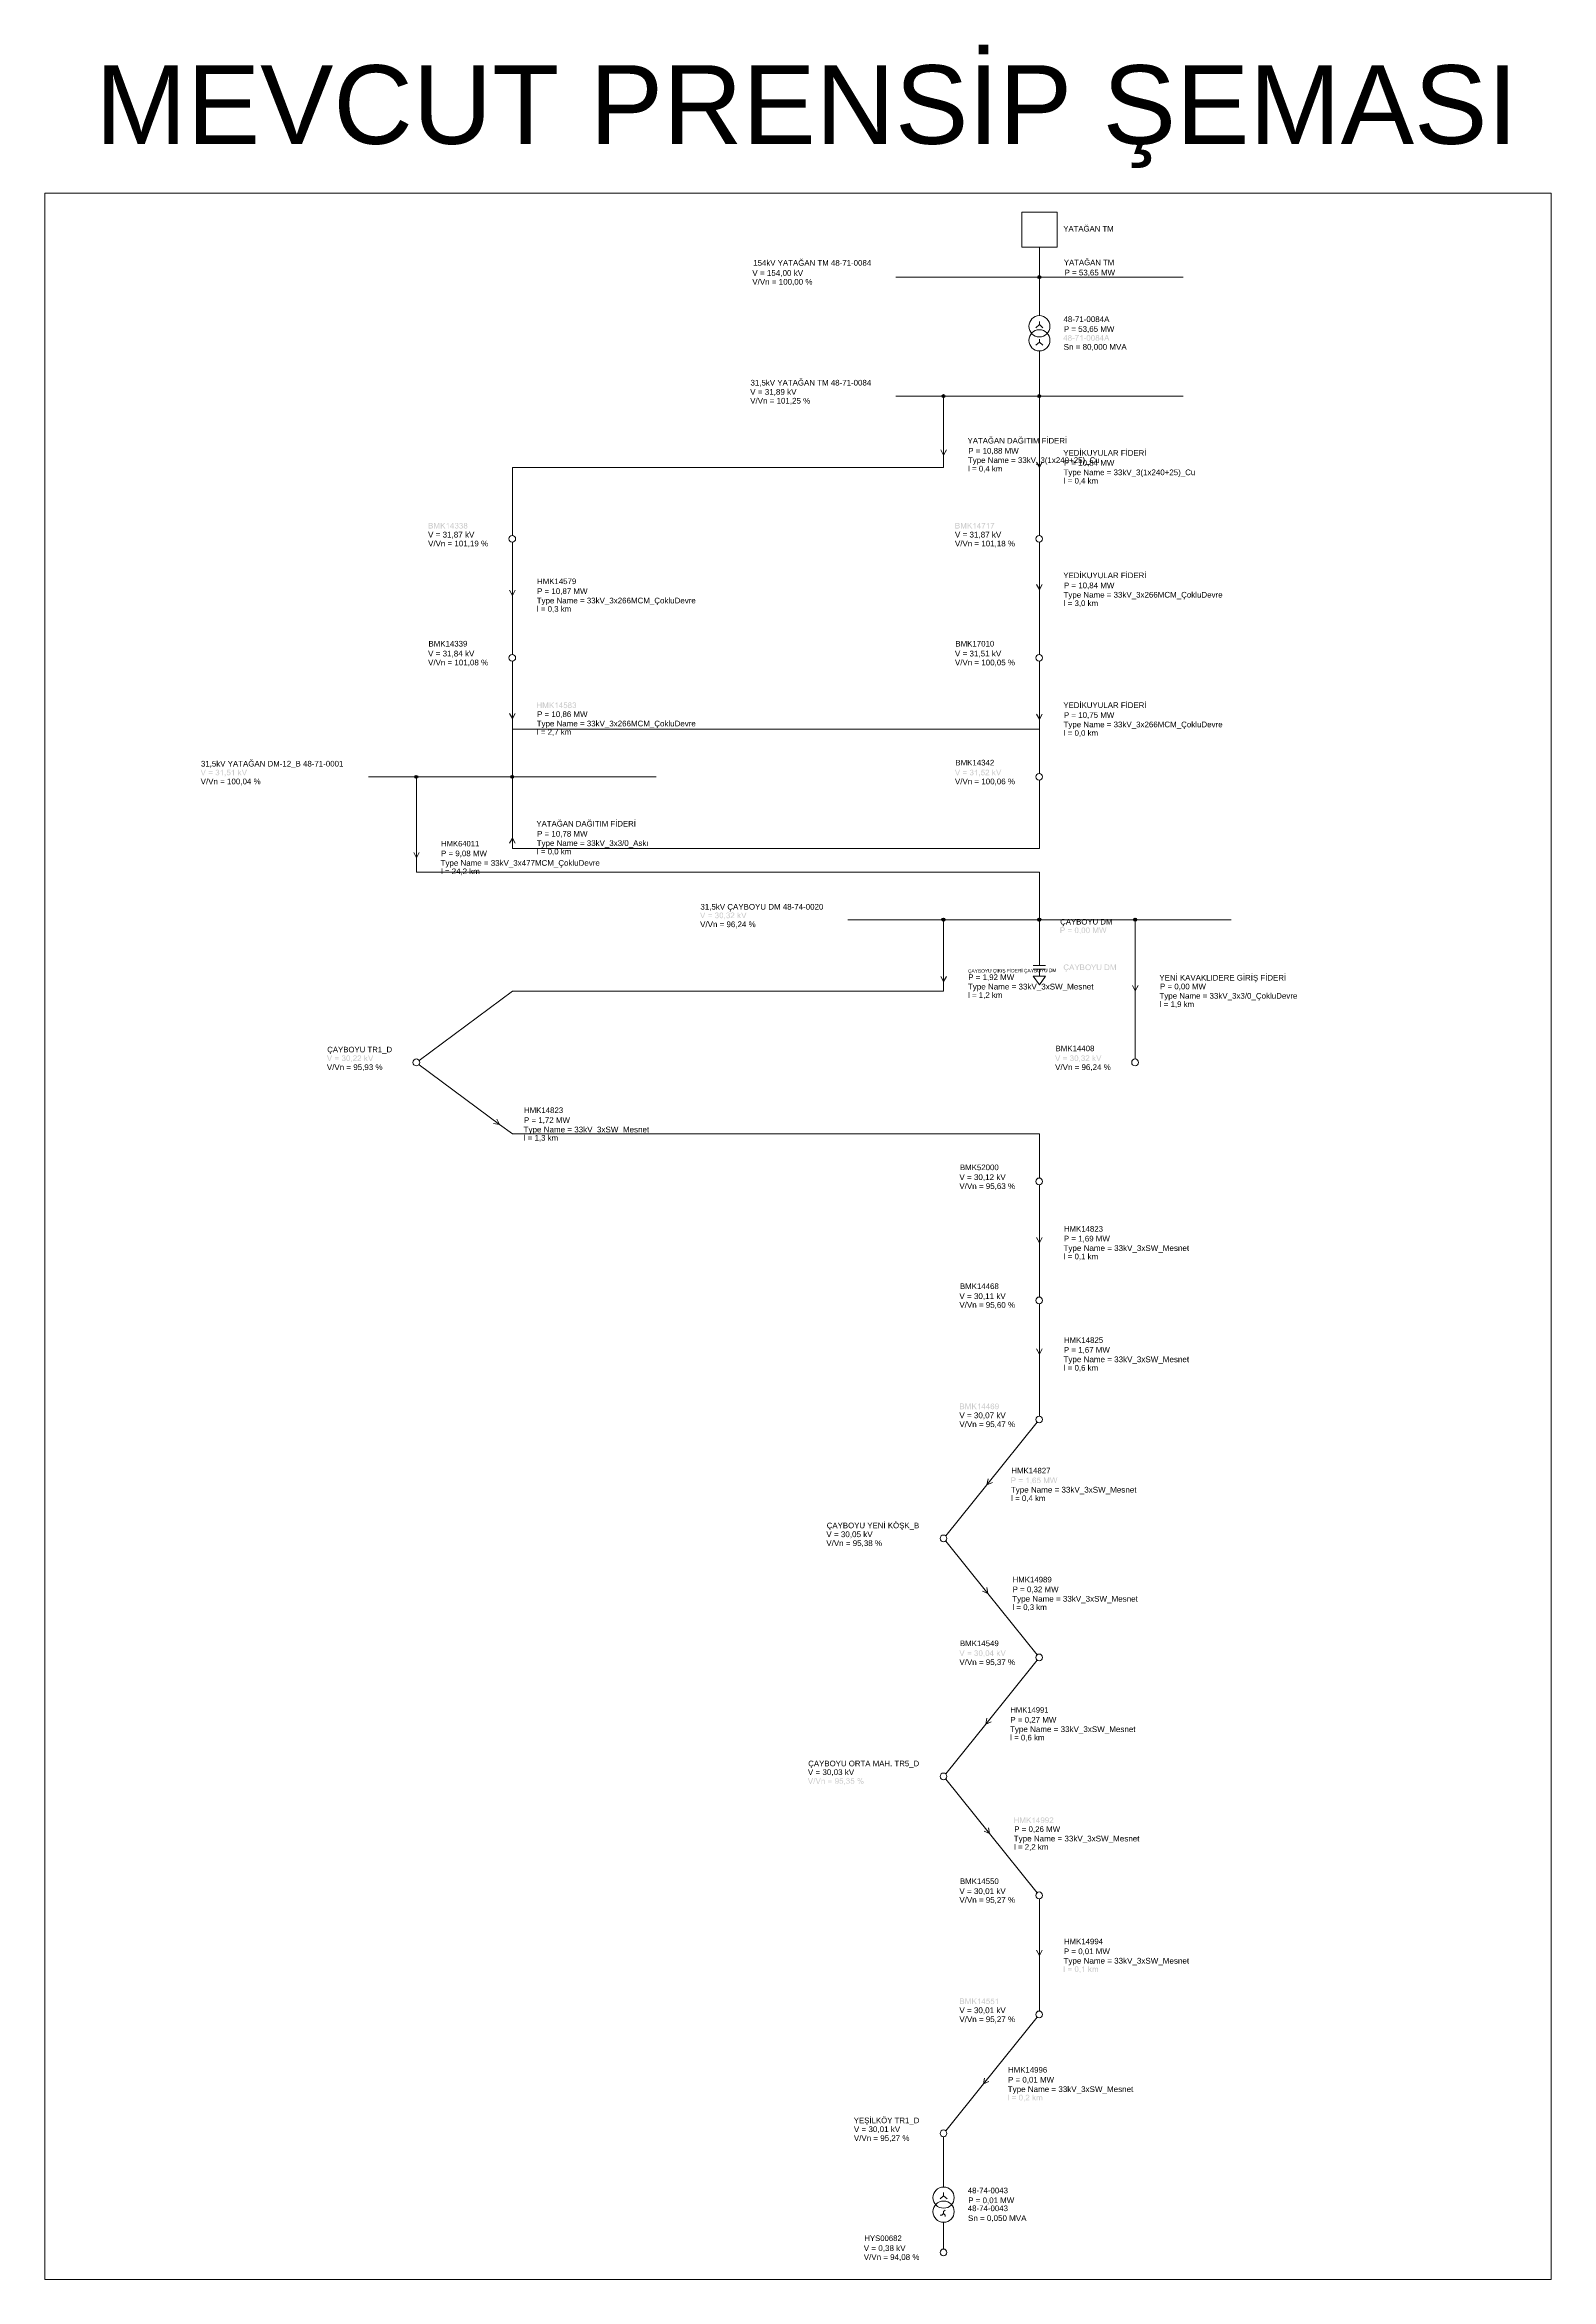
# Model space of a CAD drawing. Header units: millimetres. Extents: x 5 to 459, y 10 to 307.
# Drawn here: x 4.9 to 205, y 9.9 to 306.7 of the extents above; entities that cross this region are included whole.
import ezdxf

# ---------------------------------------------------------------- set-up
doc = ezdxf.new("R2010")
doc.units = ezdxf.units.MM
doc.header["$MEASUREMENT"] = 0
doc.layers.get('0').update_dxf_attribs({"linetype": 'CONTINUOUS'})
doc.layers.add('PDF_Text', color=7, linetype='CONTINUOUS')
doc.styles.add('Arial$001', font='arial.ttf', dxfattribs={"height": 0.8937})
doc.styles.add('PDF Arial', font='arial.ttf')

msp = doc.modelspace()

# ---------------------------------------------------------------- hatches: boundary and pattern name
h = msp.add_hatch(color=5)
edge = h.paths.add_edge_path()
edge.add_spline(control_points=[(137.16, 275.87), (137.16, 275.97), (137.06, 276.06), (136.96, 276.06), (136.96, 276.06), (136.86, 276.06), (136.76, 275.97), (136.76, 275.87), (136.76, 275.87), (136.76, 275.77), (136.86, 275.68), (136.96, 275.68), (136.96, 275.68), (137.06, 275.68), (137.16, 275.77), (137.16, 275.87)], knot_values=[0, 0, 0, 0, 0.0625, 0.0625, 0.0625, 0.0625, 0.125, 0.125, 0.125, 0.125, 0.1875, 0.1875, 0.1875, 0.1875, 1, 1, 1, 1], degree=3, periodic=0)
h = msp.add_hatch(color=5)
edge = h.paths.add_edge_path()
edge.add_spline(control_points=[(137.16, 275.87), (137.16, 275.97), (137.06, 276.06), (136.96, 276.06), (136.96, 276.06), (136.86, 276.06), (136.76, 275.97), (136.76, 275.87), (136.76, 275.87), (136.76, 275.77), (136.86, 275.68), (136.96, 275.68), (136.96, 275.68), (137.06, 275.68), (137.16, 275.77), (137.16, 275.87)], knot_values=[0, 0, 0, 0, 0.0625, 0.0625, 0.0625, 0.0625, 0.125, 0.125, 0.125, 0.125, 0.1875, 0.1875, 0.1875, 0.1875, 1, 1, 1, 1], degree=3, periodic=0)
h = msp.add_hatch(color=5)
h.paths.add_polyline_path([(140.5, 267.41), (140.5, 267.59), (140.17, 267.59), (140.17, 267.68), (140.51, 268.17), (140.58, 268.17), (140.58, 267.68), (140.68, 267.68), (140.68, 267.59), (140.58, 267.59), (140.58, 267.41)])
h.paths.add_polyline_path([(140.5, 267.68), (140.5, 268.02), (140.25, 267.68), (140.5, 267.68), (140.25, 267.68)])
edge = h.paths.add_edge_path()
edge.add_spline(control_points=[(140.93, 267.83), (140.88, 267.84), (140.86, 267.86), (140.84, 267.87), (140.84, 267.87), (140.81, 267.91), (140.81, 267.94), (140.81, 267.97), (140.81, 267.97), (140.81, 268.02), (140.83, 268.07), (140.88, 268.11), (140.88, 268.11), (140.91, 268.16), (140.96, 268.17), (141.03, 268.17), (141.03, 268.17), (141.09, 268.17), (141.14, 268.16), (141.19, 268.11), (141.19, 268.11), (141.23, 268.07), (141.24, 268.02), (141.24, 267.97), (141.24, 267.97), (141.24, 267.94), (141.24, 267.91), (141.23, 267.87), (141.23, 267.87), (141.19, 267.86), (141.18, 267.84), (141.14, 267.83), (141.14, 267.83), (141.18, 267.81), (141.21, 267.78), (141.24, 267.74), (141.24, 267.74), (141.26, 267.71), (141.27, 267.68), (141.27, 267.63), (141.27, 267.63), (141.27, 267.56), (141.26, 267.51), (141.21, 267.46), (141.21, 267.46), (141.16, 267.43), (141.11, 267.4), (141.03, 267.4), (141.03, 267.4), (140.96, 267.4), (140.89, 267.43), (140.84, 267.46), (140.84, 267.46), (140.8, 267.51), (140.78, 267.56), (140.78, 267.63), (140.78, 267.63), (140.78, 267.68), (140.8, 267.73), (140.81, 267.76), (140.81, 267.76), (140.84, 267.79), (140.88, 267.81), (140.93, 267.83)], knot_values=[0, 0, 0, 0, 0.015625, 0.015625, 0.015625, 0.015625, 0.03125, 0.03125, 0.03125, 0.03125, 0.046875, 0.046875, 0.046875, 0.046875, 0.0625, 0.0625, 0.0625, 0.0625, 0.078125, 0.078125, 0.078125, 0.078125, 0.09375, 0.09375, 0.09375, 0.09375, 0.109375, 0.109375, 0.109375, 0.109375, 0.125, 0.125, 0.125, 0.125, 0.140625, 0.140625, 0.140625, 0.140625, 0.15625, 0.15625, 0.15625, 0.15625, 0.171875, 0.171875, 0.171875, 0.171875, 0.1875, 0.1875, 0.1875, 0.1875, 0.203125, 0.203125, 0.203125, 0.203125, 0.21875, 0.21875, 0.21875, 0.21875, 0.234375, 0.234375, 0.234375, 0.234375, 1, 1, 1, 1], degree=3, periodic=0)
edge = h.paths.add_edge_path()
edge.add_spline(control_points=[(140.91, 267.97), (140.91, 267.94), (140.91, 267.91), (140.94, 267.89), (140.94, 267.89), (140.96, 267.87), (140.99, 267.86), (141.03, 267.86), (141.03, 267.86), (141.06, 267.86), (141.09, 267.87), (141.11, 267.89), (141.11, 267.89), (141.14, 267.91), (141.14, 267.94), (141.14, 267.97), (141.14, 267.97), (141.14, 268.01), (141.14, 268.04), (141.11, 268.06), (141.11, 268.06), (141.09, 268.07), (141.06, 268.09), (141.03, 268.09), (141.03, 268.09), (140.99, 268.09), (140.96, 268.07), (140.94, 268.06), (140.94, 268.06), (140.91, 268.04), (140.91, 268.01), (140.91, 267.97)], knot_values=[0, 0, 0, 0, 0.03125, 0.03125, 0.03125, 0.03125, 0.0625, 0.0625, 0.0625, 0.0625, 0.09375, 0.09375, 0.09375, 0.09375, 0.125, 0.125, 0.125, 0.125, 0.15625, 0.15625, 0.15625, 0.15625, 0.1875, 0.1875, 0.1875, 0.1875, 0.21875, 0.21875, 0.21875, 0.21875, 1, 1, 1, 1], degree=3, periodic=0)
edge = h.paths.add_edge_path()
edge.add_spline(control_points=[(140.88, 267.63), (140.88, 267.61), (140.88, 267.58), (140.89, 267.56), (140.89, 267.56), (140.91, 267.53), (140.93, 267.51), (140.94, 267.49), (140.94, 267.49), (140.98, 267.48), (140.99, 267.48), (141.03, 267.48), (141.03, 267.48), (141.08, 267.48), (141.11, 267.49), (141.14, 267.51), (141.14, 267.51), (141.18, 267.54), (141.18, 267.58), (141.18, 267.63), (141.18, 267.63), (141.18, 267.68), (141.16, 267.71), (141.14, 267.74), (141.14, 267.74), (141.11, 267.76), (141.08, 267.78), (141.03, 267.78), (141.03, 267.78), (140.98, 267.78), (140.94, 267.76), (140.91, 267.74), (140.91, 267.74), (140.89, 267.71), (140.88, 267.68), (140.88, 267.63)], knot_values=[0, 0, 0, 0, 0.027778, 0.027778, 0.027778, 0.027778, 0.055556, 0.055556, 0.055556, 0.055556, 0.083333, 0.083333, 0.083333, 0.083333, 0.111111, 0.111111, 0.111111, 0.111111, 0.138889, 0.138889, 0.138889, 0.138889, 0.166667, 0.166667, 0.166667, 0.166667, 0.194444, 0.194444, 0.194444, 0.194444, 0.222222, 0.222222, 0.222222, 0.222222, 1, 1, 1, 1], degree=3, periodic=0)
h.paths.add_polyline_path([(141.37, 267.64), (141.37, 267.73), (141.66, 267.73), (141.66, 267.64), (141.37, 267.64), (141.66, 267.64)])
h.paths.add_polyline_path([(141.72, 268.07), (141.72, 268.16), (142.22, 268.16), (142.22, 268.09), (142.22, 268.09), (142.21, 268.08), (142.21, 268.08), (142.2, 268.07), (142.19, 268.06), (142.19, 268.05), (142.18, 268.05), (142.17, 268.04), (142.17, 268.03), (142.16, 268.02), (142.16, 268.01), (142.15, 268), (142.14, 267.99), (142.14, 267.99), (142.13, 267.98), (142.12, 267.97), (142.12, 267.96), (142.11, 267.95), (142.11, 267.94), (142.1, 267.93), (142.09, 267.92), (142.09, 267.91), (142.08, 267.9), (142.08, 267.89), (142.07, 267.87), (142.07, 267.87), (142.06, 267.86), (142.06, 267.85), (142.05, 267.84), (142.05, 267.83), (142.04, 267.82), (142.03, 267.81), (142.03, 267.8), (142.02, 267.79), (142.02, 267.78), (142.01, 267.77), (142.01, 267.76), (142.01, 267.75), (142, 267.74), (142, 267.73), (141.99, 267.72), (141.99, 267.71), (141.98, 267.7), (141.98, 267.69), (141.97, 267.68), (141.97, 267.67), (141.97, 267.66), (141.96, 267.65), (141.96, 267.64), (141.95, 267.63), (141.95, 267.62), (141.95, 267.61), (141.95, 267.6), (141.95, 267.59), (141.94, 267.59), (141.94, 267.58), (141.94, 267.57), (141.94, 267.56), (141.94, 267.55), (141.94, 267.54), (141.94, 267.53), (141.94, 267.53), (141.94, 267.52), (141.93, 267.51), (141.93, 267.5), (141.93, 267.49), (141.93, 267.48), (141.93, 267.47), (141.93, 267.46), (141.93, 267.45), (141.93, 267.44), (141.92, 267.43), (141.92, 267.42), (141.92, 267.41), (141.82, 267.41), (141.82, 267.41), (141.82, 267.42), (141.82, 267.43), (141.83, 267.44), (141.83, 267.44), (141.83, 267.45), (141.83, 267.46), (141.83, 267.47), (141.83, 267.48), (141.84, 267.49), (141.84, 267.5), (141.84, 267.5), (141.84, 267.51), (141.84, 267.52), (141.84, 267.53), (141.84, 267.54), (141.85, 267.55), (141.85, 267.56), (141.85, 267.57), (141.85, 267.58), (141.86, 267.59), (141.86, 267.6), (141.86, 267.61), (141.87, 267.62), (141.87, 267.63), (141.87, 267.63), (141.87, 267.64), (141.88, 267.65), (141.88, 267.66), (141.88, 267.67), (141.88, 267.68), (141.89, 267.69), (141.89, 267.7), (141.89, 267.71), (141.9, 267.72), (141.9, 267.73), (141.9, 267.74), (141.91, 267.75), (141.91, 267.76), (141.91, 267.77), (141.92, 267.78), (141.92, 267.79), (141.92, 267.8), (141.93, 267.81), (141.93, 267.82), (141.94, 267.83), (141.94, 267.84), (141.95, 267.85), (141.95, 267.86), (141.95, 267.87), (141.96, 267.88), (141.97, 267.89), (141.97, 267.9), (141.98, 267.91), (141.98, 267.92), (141.99, 267.92), (142, 267.93), (142, 267.94), (142.01, 267.95), (142.01, 267.96), (142.02, 267.97), (142.03, 267.97), (142.03, 267.98), (142.04, 267.99), (142.04, 268), (142.05, 268.01), (142.05, 268.02), (142.06, 268.02), (142.06, 268.03), (142.07, 268.04), (142.07, 268.05), (142.08, 268.06), (142.08, 268.07), (142.09, 268.07), (141.72, 268.07), (142.09, 268.07)])
h.paths.add_polyline_path([(142.66, 267.41), (142.57, 267.41), (142.57, 268.01), (142.57, 268.01), (142.56, 268), (142.56, 268), (142.56, 268), (142.56, 267.99), (142.55, 267.99), (142.55, 267.99), (142.55, 267.98), (142.54, 267.98), (142.54, 267.98), (142.54, 267.97), (142.53, 267.97), (142.53, 267.97), (142.53, 267.97), (142.52, 267.96), (142.52, 267.96), (142.52, 267.96), (142.51, 267.96), (142.51, 267.95), (142.5, 267.95), (142.5, 267.95), (142.5, 267.95), (142.49, 267.95), (142.49, 267.94), (142.48, 267.94), (142.48, 267.94), (142.48, 267.94), (142.47, 267.94), (142.47, 267.93), (142.47, 267.93), (142.46, 267.93), (142.46, 267.93), (142.45, 267.93), (142.45, 267.92), (142.45, 267.92), (142.44, 267.92), (142.44, 267.92), (142.43, 267.92), (142.43, 267.91), (142.42, 267.91), (142.42, 267.91), (142.42, 267.91), (142.41, 267.91), (142.41, 267.9), (142.4, 267.9), (142.4, 267.9), (142.4, 267.9), (142.39, 267.9), (142.39, 267.89), (142.38, 267.89), (142.38, 267.97), (142.38, 267.97), (142.39, 267.98), (142.4, 267.98), (142.4, 267.99), (142.41, 267.99), (142.41, 267.99), (142.42, 268), (142.43, 268), (142.43, 268.01), (142.44, 268.01), (142.44, 268.02), (142.45, 268.02), (142.46, 268.02), (142.46, 268.03), (142.47, 268.03), (142.47, 268.04), (142.48, 268.04), (142.48, 268.04), (142.49, 268.05), (142.49, 268.05), (142.5, 268.06), (142.5, 268.06), (142.51, 268.07), (142.51, 268.07), (142.52, 268.07), (142.52, 268.07), (142.52, 268.08), (142.53, 268.08), (142.53, 268.09), (142.54, 268.09), (142.54, 268.09), (142.55, 268.1), (142.55, 268.1), (142.56, 268.11), (142.56, 268.11), (142.56, 268.11), (142.57, 268.12), (142.57, 268.12), (142.57, 268.13), (142.58, 268.13), (142.58, 268.14), (142.58, 268.14), (142.58, 268.14), (142.59, 268.15), (142.59, 268.15), (142.59, 268.16), (142.59, 268.16), (142.59, 268.16), (142.6, 268.17), (142.6, 268.17), (142.66, 268.17), (142.66, 267.41), (142.66, 268.17)])
h.paths.add_polyline_path([(142.9, 267.64), (142.9, 267.73), (143.18, 267.73), (143.18, 267.64), (142.9, 267.64), (143.18, 267.64)])
edge = h.paths.add_edge_path()
edge.add_spline(control_points=[(143.24, 267.78), (143.24, 267.87), (143.26, 267.94), (143.28, 267.99), (143.28, 267.99), (143.29, 268.06), (143.33, 268.09), (143.36, 268.12), (143.36, 268.12), (143.39, 268.16), (143.44, 268.17), (143.49, 268.17), (143.49, 268.17), (143.54, 268.17), (143.57, 268.16), (143.61, 268.14), (143.61, 268.14), (143.64, 268.12), (143.66, 268.11), (143.67, 268.07), (143.67, 268.07), (143.69, 268.04), (143.71, 268.01), (143.72, 267.96), (143.72, 267.96), (143.74, 267.92), (143.74, 267.86), (143.74, 267.78), (143.74, 267.78), (143.74, 267.69), (143.74, 267.63), (143.71, 267.58), (143.71, 267.58), (143.69, 267.51), (143.67, 267.48), (143.64, 267.44), (143.64, 267.44), (143.59, 267.41), (143.56, 267.4), (143.49, 267.4), (143.49, 267.4), (143.43, 267.4), (143.36, 267.43), (143.33, 267.48), (143.33, 267.48), (143.28, 267.54), (143.24, 267.64), (143.24, 267.78)], knot_values=[0, 0, 0, 0, 0.020833, 0.020833, 0.020833, 0.020833, 0.041667, 0.041667, 0.041667, 0.041667, 0.0625, 0.0625, 0.0625, 0.0625, 0.083333, 0.083333, 0.083333, 0.083333, 0.104167, 0.104167, 0.104167, 0.104167, 0.125, 0.125, 0.125, 0.125, 0.145833, 0.145833, 0.145833, 0.145833, 0.166667, 0.166667, 0.166667, 0.166667, 0.1875, 0.1875, 0.1875, 0.1875, 0.208333, 0.208333, 0.208333, 0.208333, 0.229167, 0.229167, 0.229167, 0.229167, 1, 1, 1, 1], degree=3, periodic=0)
edge = h.paths.add_edge_path()
edge.add_spline(control_points=[(143.34, 267.78), (143.34, 267.66), (143.36, 267.58), (143.39, 267.54), (143.39, 267.54), (143.43, 267.49), (143.46, 267.48), (143.49, 267.48), (143.49, 267.48), (143.54, 267.48), (143.57, 267.49), (143.61, 267.54), (143.61, 267.54), (143.64, 267.58), (143.64, 267.66), (143.64, 267.78), (143.64, 267.78), (143.64, 267.91), (143.64, 267.99), (143.61, 268.02), (143.61, 268.02), (143.57, 268.07), (143.54, 268.09), (143.49, 268.09), (143.49, 268.09), (143.46, 268.09), (143.43, 268.07), (143.39, 268.04), (143.39, 268.04), (143.36, 267.99), (143.34, 267.91), (143.34, 267.78)], knot_values=[0, 0, 0, 0, 0.03125, 0.03125, 0.03125, 0.03125, 0.0625, 0.0625, 0.0625, 0.0625, 0.09375, 0.09375, 0.09375, 0.09375, 0.125, 0.125, 0.125, 0.125, 0.15625, 0.15625, 0.15625, 0.15625, 0.1875, 0.1875, 0.1875, 0.1875, 0.21875, 0.21875, 0.21875, 0.21875, 1, 1, 1, 1], degree=3, periodic=0)
edge = h.paths.add_edge_path()
edge.add_spline(control_points=[(143.84, 267.78), (143.84, 267.87), (143.84, 267.94), (143.86, 267.99), (143.86, 267.99), (143.89, 268.06), (143.91, 268.09), (143.94, 268.12), (143.94, 268.12), (143.99, 268.16), (144.02, 268.17), (144.09, 268.17), (144.09, 268.17), (144.12, 268.17), (144.15, 268.16), (144.19, 268.14), (144.19, 268.14), (144.22, 268.12), (144.24, 268.11), (144.27, 268.07), (144.27, 268.07), (144.29, 268.04), (144.3, 268.01), (144.3, 267.96), (144.3, 267.96), (144.32, 267.92), (144.32, 267.86), (144.32, 267.78), (144.32, 267.78), (144.32, 267.69), (144.32, 267.63), (144.3, 267.58), (144.3, 267.58), (144.29, 267.51), (144.25, 267.48), (144.22, 267.44), (144.22, 267.44), (144.19, 267.41), (144.14, 267.4), (144.09, 267.4), (144.09, 267.4), (144, 267.4), (143.96, 267.43), (143.91, 267.48), (143.91, 267.48), (143.86, 267.54), (143.84, 267.64), (143.84, 267.78)], knot_values=[0, 0, 0, 0, 0.020833, 0.020833, 0.020833, 0.020833, 0.041667, 0.041667, 0.041667, 0.041667, 0.0625, 0.0625, 0.0625, 0.0625, 0.083333, 0.083333, 0.083333, 0.083333, 0.104167, 0.104167, 0.104167, 0.104167, 0.125, 0.125, 0.125, 0.125, 0.145833, 0.145833, 0.145833, 0.145833, 0.166667, 0.166667, 0.166667, 0.166667, 0.1875, 0.1875, 0.1875, 0.1875, 0.208333, 0.208333, 0.208333, 0.208333, 0.229167, 0.229167, 0.229167, 0.229167, 1, 1, 1, 1], degree=3, periodic=0)
edge = h.paths.add_edge_path()
edge.add_spline(control_points=[(143.94, 267.78), (143.94, 267.66), (143.94, 267.58), (143.97, 267.54), (143.97, 267.54), (144, 267.49), (144.04, 267.48), (144.09, 267.48), (144.09, 267.48), (144.12, 267.48), (144.15, 267.49), (144.19, 267.54), (144.19, 267.54), (144.22, 267.58), (144.24, 267.66), (144.24, 267.78), (144.24, 267.78), (144.24, 267.91), (144.22, 267.99), (144.19, 268.02), (144.19, 268.02), (144.15, 268.07), (144.12, 268.09), (144.09, 268.09), (144.09, 268.09), (144.04, 268.09), (144, 268.07), (143.97, 268.04), (143.97, 268.04), (143.96, 267.99), (143.94, 267.91), (143.94, 267.78)], knot_values=[0, 0, 0, 0, 0.03125, 0.03125, 0.03125, 0.03125, 0.0625, 0.0625, 0.0625, 0.0625, 0.09375, 0.09375, 0.09375, 0.09375, 0.125, 0.125, 0.125, 0.125, 0.15625, 0.15625, 0.15625, 0.15625, 0.1875, 0.1875, 0.1875, 0.1875, 0.21875, 0.21875, 0.21875, 0.21875, 1, 1, 1, 1], degree=3, periodic=0)
edge = h.paths.add_edge_path()
edge.add_spline(control_points=[(144.58, 267.83), (144.53, 267.84), (144.52, 267.86), (144.48, 267.87), (144.48, 267.87), (144.47, 267.91), (144.47, 267.94), (144.47, 267.97), (144.47, 267.97), (144.47, 268.02), (144.48, 268.07), (144.52, 268.11), (144.52, 268.11), (144.57, 268.16), (144.62, 268.17), (144.68, 268.17), (144.68, 268.17), (144.75, 268.17), (144.8, 268.16), (144.83, 268.11), (144.83, 268.11), (144.88, 268.07), (144.9, 268.02), (144.9, 267.97), (144.9, 267.97), (144.9, 267.94), (144.9, 267.91), (144.87, 267.87), (144.87, 267.87), (144.85, 267.86), (144.83, 267.84), (144.78, 267.83), (144.78, 267.83), (144.83, 267.81), (144.87, 267.78), (144.9, 267.74), (144.9, 267.74), (144.91, 267.71), (144.93, 267.68), (144.93, 267.63), (144.93, 267.63), (144.93, 267.56), (144.91, 267.51), (144.87, 267.46), (144.87, 267.46), (144.82, 267.43), (144.75, 267.4), (144.68, 267.4), (144.68, 267.4), (144.6, 267.4), (144.55, 267.43), (144.5, 267.46), (144.5, 267.46), (144.45, 267.51), (144.44, 267.56), (144.44, 267.63), (144.44, 267.63), (144.44, 267.68), (144.45, 267.73), (144.47, 267.76), (144.47, 267.76), (144.5, 267.79), (144.53, 267.81), (144.58, 267.83)], knot_values=[0, 0, 0, 0, 0.015625, 0.015625, 0.015625, 0.015625, 0.03125, 0.03125, 0.03125, 0.03125, 0.046875, 0.046875, 0.046875, 0.046875, 0.0625, 0.0625, 0.0625, 0.0625, 0.078125, 0.078125, 0.078125, 0.078125, 0.09375, 0.09375, 0.09375, 0.09375, 0.109375, 0.109375, 0.109375, 0.109375, 0.125, 0.125, 0.125, 0.125, 0.140625, 0.140625, 0.140625, 0.140625, 0.15625, 0.15625, 0.15625, 0.15625, 0.171875, 0.171875, 0.171875, 0.171875, 0.1875, 0.1875, 0.1875, 0.1875, 0.203125, 0.203125, 0.203125, 0.203125, 0.21875, 0.21875, 0.21875, 0.21875, 0.234375, 0.234375, 0.234375, 0.234375, 1, 1, 1, 1], degree=3, periodic=0)
edge = h.paths.add_edge_path()
edge.add_spline(control_points=[(144.57, 267.97), (144.57, 267.94), (144.57, 267.91), (144.6, 267.89), (144.6, 267.89), (144.62, 267.87), (144.65, 267.86), (144.68, 267.86), (144.68, 267.86), (144.72, 267.86), (144.75, 267.87), (144.77, 267.89), (144.77, 267.89), (144.8, 267.91), (144.8, 267.94), (144.8, 267.97), (144.8, 267.97), (144.8, 268.01), (144.8, 268.04), (144.77, 268.06), (144.77, 268.06), (144.75, 268.07), (144.72, 268.09), (144.68, 268.09), (144.68, 268.09), (144.65, 268.09), (144.62, 268.07), (144.6, 268.06), (144.6, 268.06), (144.57, 268.04), (144.57, 268.01), (144.57, 267.97)], knot_values=[0, 0, 0, 0, 0.03125, 0.03125, 0.03125, 0.03125, 0.0625, 0.0625, 0.0625, 0.0625, 0.09375, 0.09375, 0.09375, 0.09375, 0.125, 0.125, 0.125, 0.125, 0.15625, 0.15625, 0.15625, 0.15625, 0.1875, 0.1875, 0.1875, 0.1875, 0.21875, 0.21875, 0.21875, 0.21875, 1, 1, 1, 1], degree=3, periodic=0)
edge = h.paths.add_edge_path()
edge.add_spline(control_points=[(144.53, 267.63), (144.53, 267.61), (144.53, 267.58), (144.55, 267.56), (144.55, 267.56), (144.57, 267.53), (144.58, 267.51), (144.6, 267.49), (144.6, 267.49), (144.63, 267.48), (144.65, 267.48), (144.68, 267.48), (144.68, 267.48), (144.73, 267.48), (144.77, 267.49), (144.8, 267.51), (144.8, 267.51), (144.82, 267.54), (144.83, 267.58), (144.83, 267.63), (144.83, 267.63), (144.83, 267.68), (144.82, 267.71), (144.8, 267.74), (144.8, 267.74), (144.77, 267.76), (144.73, 267.78), (144.68, 267.78), (144.68, 267.78), (144.63, 267.78), (144.6, 267.76), (144.57, 267.74), (144.57, 267.74), (144.55, 267.71), (144.53, 267.68), (144.53, 267.63)], knot_values=[0, 0, 0, 0, 0.027778, 0.027778, 0.027778, 0.027778, 0.055556, 0.055556, 0.055556, 0.055556, 0.083333, 0.083333, 0.083333, 0.083333, 0.111111, 0.111111, 0.111111, 0.111111, 0.138889, 0.138889, 0.138889, 0.138889, 0.166667, 0.166667, 0.166667, 0.166667, 0.194444, 0.194444, 0.194444, 0.194444, 0.222222, 0.222222, 0.222222, 0.222222, 1, 1, 1, 1], degree=3, periodic=0)
h.paths.add_polyline_path([(145.31, 267.41), (145.31, 267.59), (145, 267.59), (145, 267.68), (145.33, 268.17), (145.41, 268.17), (145.41, 267.68), (145.51, 267.68), (145.51, 267.59), (145.41, 267.59), (145.41, 267.41), (145.31, 267.41), (145.41, 267.41)])
h.paths.add_polyline_path([(145.31, 267.68), (145.31, 268.02), (145.08, 267.68), (145.31, 267.68), (145.08, 267.68)])
h.paths.add_polyline_path([(145.58, 267.41), (145.86, 268.17), (145.97, 268.17), (146.27, 267.41), (146.17, 267.41), (146.07, 267.64), (145.76, 267.64), (145.68, 267.41), (145.58, 267.41), (145.68, 267.41)])
h.paths.add_polyline_path([(145.79, 267.73), (146.04, 267.73), (145.97, 267.92), (145.97, 267.92), (145.97, 267.93), (145.97, 267.94), (145.96, 267.95), (145.96, 267.96), (145.95, 267.96), (145.95, 267.97), (145.95, 267.98), (145.95, 267.99), (145.94, 267.99), (145.94, 268), (145.94, 268.01), (145.93, 268.01), (145.93, 268.02), (145.93, 268.03), (145.93, 268.03), (145.92, 268.04), (145.92, 268.05), (145.92, 268.05), (145.92, 268.06), (145.92, 268.07), (145.91, 268.07), (145.91, 268.08), (145.91, 268.08), (145.91, 268.09), (145.91, 268.09), (145.91, 268.08), (145.91, 268.08), (145.91, 268.07), (145.91, 268.07), (145.91, 268.06), (145.9, 268.05), (145.9, 268.05), (145.9, 268.04), (145.9, 268.03), (145.9, 268.03), (145.9, 268.02), (145.9, 268.02), (145.9, 268.01), (145.89, 268), (145.89, 268), (145.89, 267.99), (145.89, 267.98), (145.89, 267.98), (145.88, 267.97), (145.88, 267.97), (145.88, 267.96), (145.88, 267.95), (145.88, 267.95), (145.87, 267.94), (145.79, 267.73), (145.87, 267.94)])
h = msp.add_hatch(color=5)
edge = h.paths.add_edge_path()
edge.add_spline(control_points=[(124.42, 260.07), (124.42, 260.17), (124.33, 260.25), (124.23, 260.25), (124.23, 260.25), (124.12, 260.25), (124.04, 260.17), (124.04, 260.07), (124.04, 260.07), (124.04, 259.95), (124.12, 259.87), (124.23, 259.87), (124.23, 259.87), (124.33, 259.87), (124.42, 259.95), (124.42, 260.07)], knot_values=[0, 0, 0, 0, 0.0625, 0.0625, 0.0625, 0.0625, 0.125, 0.125, 0.125, 0.125, 0.1875, 0.1875, 0.1875, 0.1875, 1, 1, 1, 1], degree=3, periodic=0)
h = msp.add_hatch(color=5)
edge = h.paths.add_edge_path()
edge.add_spline(control_points=[(137.16, 260.07), (137.16, 260.17), (137.06, 260.25), (136.96, 260.25), (136.96, 260.25), (136.86, 260.25), (136.76, 260.17), (136.76, 260.07), (136.76, 260.07), (136.76, 259.95), (136.86, 259.87), (136.96, 259.87), (136.96, 259.87), (137.06, 259.87), (137.16, 259.95), (137.16, 260.07)], knot_values=[0, 0, 0, 0, 0.0625, 0.0625, 0.0625, 0.0625, 0.125, 0.125, 0.125, 0.125, 0.1875, 0.1875, 0.1875, 0.1875, 1, 1, 1, 1], degree=3, periodic=0)
h = msp.add_hatch(color=5)
edge = h.paths.add_edge_path()
edge.add_spline(control_points=[(137.16, 260.07), (137.16, 260.17), (137.06, 260.25), (136.96, 260.25), (136.96, 260.25), (136.86, 260.25), (136.76, 260.17), (136.76, 260.07), (136.76, 260.07), (136.76, 259.95), (136.86, 259.87), (136.96, 259.87), (136.96, 259.87), (137.06, 259.87), (137.16, 259.95), (137.16, 260.07)], knot_values=[0, 0, 0, 0, 0.0625, 0.0625, 0.0625, 0.0625, 0.125, 0.125, 0.125, 0.125, 0.1875, 0.1875, 0.1875, 0.1875, 1, 1, 1, 1], degree=3, periodic=0)
h = msp.add_hatch(color=5)
h.paths.add_polyline_path([(55.85, 242.46), (55.85, 243.22), (56.14, 243.22), (56.14, 243.22), (56.14, 243.22), (56.15, 243.22), (56.16, 243.22), (56.17, 243.22), (56.18, 243.22), (56.18, 243.22), (56.19, 243.22), (56.2, 243.22), (56.2, 243.22), (56.21, 243.22), (56.22, 243.21), (56.22, 243.21), (56.23, 243.21), (56.24, 243.21), (56.24, 243.21), (56.25, 243.21), (56.25, 243.2), (56.26, 243.2), (56.26, 243.2), (56.27, 243.2), (56.27, 243.2), (56.28, 243.19), (56.28, 243.19), (56.28, 243.19), (56.29, 243.19), (56.29, 243.19), (56.3, 243.18), (56.3, 243.18), (56.3, 243.18), (56.31, 243.18), (56.31, 243.18), (56.31, 243.17), (56.32, 243.17), (56.32, 243.17), (56.32, 243.17), (56.33, 243.16), (56.33, 243.16), (56.33, 243.16), (56.34, 243.16), (56.34, 243.15), (56.34, 243.15), (56.35, 243.15), (56.35, 243.14), (56.35, 243.14), (56.36, 243.14), (56.36, 243.13), (56.36, 243.13), (56.37, 243.12), (56.37, 243.12), (56.37, 243.12), (56.37, 243.11), (56.37, 243.11), (56.38, 243.1), (56.38, 243.1), (56.38, 243.1), (56.38, 243.09), (56.38, 243.09), (56.38, 243.08), (56.38, 243.08), (56.38, 243.07), (56.38, 243.07), (56.38, 243.07), (56.38, 243.06), (56.38, 243.06), (56.38, 243.05), (56.38, 243.05), (56.38, 243.05), (56.38, 243.04), (56.38, 243.04), (56.38, 243.03), (56.38, 243.03), (56.38, 243.02), (56.38, 243.02), (56.38, 243.02), (56.38, 243.01), (56.38, 243.01), (56.38, 243), (56.38, 243), (56.38, 243), (56.38, 242.99), (56.38, 242.99), (56.38, 242.98), (56.38, 242.98), (56.38, 242.98), (56.38, 242.97), (56.38, 242.97), (56.38, 242.97), (56.38, 242.96), (56.38, 242.96), (56.38, 242.96), (56.38, 242.95), (56.37, 242.95), (56.37, 242.95), (56.37, 242.95), (56.37, 242.94), (56.37, 242.94), (56.37, 242.94), (56.36, 242.93), (56.36, 242.93), (56.36, 242.93), (56.36, 242.92), (56.35, 242.92), (56.35, 242.91), (56.35, 242.91), (56.34, 242.91), (56.34, 242.9), (56.34, 242.9), (56.33, 242.89), (56.33, 242.89), (56.33, 242.89), (56.32, 242.88), (56.32, 242.88), (56.31, 242.88), (56.31, 242.87), (56.31, 242.87), (56.3, 242.87), (56.3, 242.87), (56.29, 242.86), (56.29, 242.86), (56.28, 242.86), (56.29, 242.86), (56.3, 242.86), (56.3, 242.86), (56.31, 242.86), (56.31, 242.86), (56.32, 242.85), (56.32, 242.85), (56.33, 242.85), (56.33, 242.85), (56.34, 242.84), (56.34, 242.84), (56.35, 242.84), (56.35, 242.84), (56.35, 242.83), (56.36, 242.83), (56.36, 242.82), (56.37, 242.82), (56.37, 242.82), (56.37, 242.81), (56.37, 242.81), (56.38, 242.81), (56.38, 242.8), (56.38, 242.8), (56.38, 242.79), (56.39, 242.79), (56.39, 242.78), (56.4, 242.78), (56.4, 242.78), (56.4, 242.77), (56.41, 242.77), (56.41, 242.76), (56.41, 242.76), (56.41, 242.76), (56.42, 242.75), (56.42, 242.75), (56.42, 242.74), (56.42, 242.74), (56.43, 242.73), (56.43, 242.73), (56.43, 242.72), (56.43, 242.72), (56.43, 242.71), (56.43, 242.71), (56.43, 242.7), (56.43, 242.7), (56.43, 242.69), (56.43, 242.68), (56.43, 242.68), (56.43, 242.68), (56.43, 242.67), (56.43, 242.67), (56.43, 242.66), (56.43, 242.66), (56.43, 242.66), (56.43, 242.65), (56.43, 242.65), (56.43, 242.64), (56.43, 242.64), (56.43, 242.64), (56.43, 242.63), (56.42, 242.63), (56.42, 242.62), (56.42, 242.62), (56.42, 242.62), (56.42, 242.61), (56.41, 242.61), (56.41, 242.6), (56.41, 242.6), (56.41, 242.59), (56.41, 242.59), (56.4, 242.59), (56.4, 242.58), (56.4, 242.58), (56.4, 242.58), (56.4, 242.57), (56.39, 242.57), (56.39, 242.57), (56.39, 242.57), (56.39, 242.56), (56.39, 242.56), (56.38, 242.56), (56.38, 242.55), (56.38, 242.55), (56.38, 242.55), (56.38, 242.54), (56.37, 242.54), (56.37, 242.54), (56.37, 242.54), (56.37, 242.53), (56.37, 242.53), (56.36, 242.53), (56.36, 242.52), (56.36, 242.52), (56.36, 242.52), (56.36, 242.52), (56.35, 242.51), (56.35, 242.51), (56.35, 242.51), (56.35, 242.51), (56.34, 242.51), (56.34, 242.5), (56.34, 242.5), (56.34, 242.5), (56.33, 242.5), (56.33, 242.5), (56.33, 242.49), (56.32, 242.49), (56.32, 242.49), (56.32, 242.49), (56.31, 242.49), (56.31, 242.49), (56.3, 242.48), (56.3, 242.48), (56.3, 242.48), (56.29, 242.48), (56.29, 242.48), (56.28, 242.48), (56.28, 242.48), (56.28, 242.48), (56.27, 242.48), (56.27, 242.48), (56.26, 242.48), (56.26, 242.47), (56.26, 242.47), (56.25, 242.47), (56.25, 242.47), (56.24, 242.47), (56.24, 242.47), (56.23, 242.47), (56.23, 242.47), (56.23, 242.47), (56.22, 242.46), (56.22, 242.46), (56.21, 242.46), (56.21, 242.46), (56.2, 242.46), (56.2, 242.46), (56.19, 242.46), (56.19, 242.46), (56.18, 242.46), (56.18, 242.46), (56.17, 242.46), (56.16, 242.46), (56.16, 242.46), (56.15, 242.46), (55.85, 242.46), (56.15, 242.46)])
h.paths.add_polyline_path([(55.95, 242.91), (56.12, 242.91), (56.12, 242.91), (56.13, 242.91), (56.13, 242.91), (56.14, 242.91), (56.14, 242.91), (56.15, 242.91), (56.15, 242.91), (56.16, 242.91), (56.16, 242.91), (56.17, 242.91), (56.17, 242.91), (56.18, 242.91), (56.18, 242.91), (56.19, 242.91), (56.19, 242.91), (56.19, 242.91), (56.2, 242.91), (56.2, 242.91), (56.2, 242.91), (56.21, 242.91), (56.21, 242.91), (56.21, 242.91), (56.21, 242.91), (56.22, 242.91), (56.22, 242.91), (56.22, 242.91), (56.22, 242.91), (56.22, 242.91), (56.23, 242.91), (56.23, 242.92), (56.23, 242.92), (56.23, 242.92), (56.24, 242.92), (56.24, 242.92), (56.24, 242.92), (56.24, 242.92), (56.25, 242.92), (56.25, 242.93), (56.25, 242.93), (56.25, 242.93), (56.26, 242.93), (56.26, 242.93), (56.26, 242.93), (56.26, 242.93), (56.26, 242.93), (56.27, 242.93), (56.27, 242.94), (56.27, 242.94), (56.27, 242.94), (56.27, 242.94), (56.27, 242.94), (56.27, 242.95), (56.27, 242.95), (56.28, 242.95), (56.28, 242.95), (56.28, 242.96), (56.28, 242.96), (56.28, 242.96), (56.29, 242.97), (56.29, 242.97), (56.29, 242.97), (56.29, 242.98), (56.29, 242.98), (56.29, 242.98), (56.3, 242.98), (56.3, 242.99), (56.3, 242.99), (56.3, 242.99), (56.3, 243), (56.3, 243), (56.3, 243), (56.3, 243), (56.3, 243.01), (56.3, 243.01), (56.3, 243.01), (56.3, 243.02), (56.3, 243.02), (56.3, 243.02), (56.3, 243.03), (56.3, 243.03), (56.3, 243.03), (56.3, 243.04), (56.3, 243.04), (56.29, 243.04), (56.29, 243.04), (56.29, 243.05), (56.29, 243.05), (56.29, 243.05), (56.29, 243.05), (56.28, 243.06), (56.28, 243.06), (56.28, 243.06), (56.28, 243.06), (56.28, 243.07), (56.27, 243.07), (56.27, 243.07), (56.27, 243.07), (56.27, 243.07), (56.27, 243.08), (56.27, 243.08), (56.27, 243.08), (56.27, 243.08), (56.27, 243.08), (56.27, 243.09), (56.26, 243.09), (56.26, 243.09), (56.26, 243.09), (56.26, 243.1), (56.26, 243.1), (56.26, 243.1), (56.25, 243.1), (56.25, 243.1), (56.25, 243.11), (56.25, 243.11), (56.24, 243.11), (56.24, 243.11), (56.24, 243.11), (56.23, 243.12), (56.23, 243.12), (56.23, 243.12), (56.22, 243.12), (56.22, 243.12), (56.22, 243.12), (56.21, 243.12), (56.21, 243.12), (56.21, 243.12), (56.21, 243.12), (56.2, 243.12), (56.2, 243.12), (56.2, 243.12), (56.19, 243.12), (56.19, 243.12), (56.18, 243.12), (56.18, 243.12), (56.17, 243.12), (56.17, 243.12), (56.16, 243.12), (56.16, 243.12), (56.15, 243.12), (56.15, 243.12), (56.14, 243.12), (56.13, 243.12), (56.13, 243.12), (56.12, 243.12), (56.11, 243.12), (56.1, 243.12), (56.1, 243.12), (55.95, 243.12), (55.95, 242.91), (55.95, 243.12)])
h.paths.add_polyline_path([(55.95, 242.56), (56.15, 242.56), (56.15, 242.56), (56.16, 242.56), (56.16, 242.56), (56.16, 242.56), (56.17, 242.56), (56.17, 242.56), (56.17, 242.56), (56.18, 242.56), (56.18, 242.56), (56.18, 242.56), (56.19, 242.56), (56.19, 242.56), (56.19, 242.56), (56.19, 242.56), (56.2, 242.56), (56.2, 242.56), (56.2, 242.56), (56.2, 242.56), (56.21, 242.56), (56.21, 242.56), (56.21, 242.56), (56.21, 242.56), (56.21, 242.56), (56.22, 242.56), (56.22, 242.56), (56.22, 242.56), (56.22, 242.56), (56.23, 242.56), (56.23, 242.56), (56.23, 242.56), (56.23, 242.56), (56.23, 242.56), (56.24, 242.56), (56.24, 242.56), (56.24, 242.56), (56.24, 242.56), (56.24, 242.56), (56.25, 242.56), (56.25, 242.56), (56.25, 242.57), (56.25, 242.57), (56.25, 242.57), (56.26, 242.57), (56.26, 242.57), (56.26, 242.57), (56.26, 242.57), (56.26, 242.57), (56.27, 242.58), (56.27, 242.58), (56.27, 242.58), (56.27, 242.58), (56.27, 242.58), (56.27, 242.58), (56.28, 242.59), (56.28, 242.59), (56.28, 242.59), (56.28, 242.59), (56.28, 242.59), (56.29, 242.59), (56.29, 242.59), (56.29, 242.6), (56.29, 242.6), (56.3, 242.6), (56.3, 242.6), (56.3, 242.6), (56.3, 242.6), (56.3, 242.61), (56.31, 242.61), (56.31, 242.61), (56.31, 242.61), (56.31, 242.62), (56.31, 242.62), (56.32, 242.62), (56.32, 242.63), (56.32, 242.63), (56.32, 242.63), (56.32, 242.63), (56.32, 242.63), (56.32, 242.64), (56.32, 242.64), (56.32, 242.64), (56.32, 242.64), (56.32, 242.64), (56.32, 242.65), (56.32, 242.65), (56.32, 242.65), (56.32, 242.65), (56.32, 242.65), (56.32, 242.66), (56.32, 242.66), (56.32, 242.66), (56.32, 242.66), (56.32, 242.66), (56.32, 242.67), (56.32, 242.67), (56.32, 242.67), (56.32, 242.67), (56.32, 242.68), (56.32, 242.68), (56.32, 242.68), (56.32, 242.69), (56.32, 242.69), (56.32, 242.69), (56.32, 242.7), (56.32, 242.7), (56.32, 242.71), (56.32, 242.71), (56.32, 242.71), (56.32, 242.72), (56.32, 242.72), (56.32, 242.72), (56.32, 242.73), (56.31, 242.73), (56.31, 242.74), (56.31, 242.74), (56.31, 242.74), (56.31, 242.74), (56.31, 242.75), (56.31, 242.75), (56.31, 242.75), (56.31, 242.76), (56.3, 242.76), (56.3, 242.76), (56.3, 242.76), (56.3, 242.76), (56.3, 242.77), (56.29, 242.77), (56.29, 242.77), (56.29, 242.77), (56.29, 242.77), (56.28, 242.78), (56.28, 242.78), (56.28, 242.78), (56.28, 242.78), (56.28, 242.78), (56.27, 242.78), (56.27, 242.79), (56.27, 242.79), (56.27, 242.79), (56.27, 242.79), (56.26, 242.79), (56.26, 242.79), (56.26, 242.79), (56.26, 242.79), (56.26, 242.79), (56.25, 242.79), (56.25, 242.79), (56.25, 242.8), (56.24, 242.8), (56.24, 242.8), (56.24, 242.8), (56.23, 242.8), (56.23, 242.8), (56.22, 242.8), (56.22, 242.8), (56.21, 242.81), (56.21, 242.81), (56.2, 242.81), (56.2, 242.81), (56.2, 242.81), (56.19, 242.81), (56.19, 242.81), (56.18, 242.81), (56.18, 242.81), (56.17, 242.81), (56.17, 242.81), (56.16, 242.81), (56.15, 242.81), (56.15, 242.81), (56.14, 242.81), (56.14, 242.81), (55.95, 242.81), (55.95, 242.56), (55.95, 242.81)])
h.paths.add_polyline_path([(56.58, 242.46), (56.58, 243.22), (56.73, 243.22), (56.9, 242.68), (56.9, 242.68), (56.9, 242.67), (56.9, 242.67), (56.9, 242.66), (56.91, 242.65), (56.91, 242.65), (56.91, 242.64), (56.91, 242.64), (56.91, 242.63), (56.92, 242.63), (56.92, 242.62), (56.92, 242.62), (56.92, 242.62), (56.92, 242.61), (56.93, 242.61), (56.93, 242.6), (56.93, 242.6), (56.93, 242.6), (56.93, 242.59), (56.94, 242.59), (56.94, 242.59), (56.94, 242.59), (56.94, 242.58), (56.94, 242.58), (56.95, 242.58), (56.95, 242.58), (56.95, 242.58), (56.95, 242.58), (56.95, 242.59), (56.95, 242.59), (56.95, 242.59), (56.95, 242.6), (56.95, 242.6), (56.95, 242.6), (56.95, 242.61), (56.95, 242.61), (56.96, 242.62), (56.96, 242.62), (56.96, 242.63), (56.96, 242.63), (56.96, 242.64), (56.96, 242.65), (56.97, 242.65), (56.97, 242.66), (56.97, 242.66), (56.97, 242.67), (56.97, 242.68), (56.98, 242.68), (56.98, 242.69), (56.98, 242.69), (57.16, 243.22), (57.29, 243.22), (57.29, 242.46), (57.19, 242.46), (57.19, 243.09), (56.98, 242.46), (56.9, 242.46), (56.67, 243.11), (56.67, 242.46), (56.58, 242.46), (56.67, 242.46)])
h.paths.add_polyline_path([(57.48, 242.46), (57.48, 243.22), (57.58, 243.22), (57.58, 242.84), (57.94, 243.22), (58.07, 243.22), (57.76, 242.91), (58.09, 242.46), (57.96, 242.46), (57.69, 242.84), (57.58, 242.73), (57.58, 242.46), (57.48, 242.46), (57.58, 242.46)])
h.paths.add_polyline_path([(58.5, 242.46), (58.42, 242.46), (58.42, 243.06), (58.42, 243.06), (58.42, 243.06), (58.41, 243.05), (58.41, 243.05), (58.41, 243.05), (58.41, 243.05), (58.4, 243.04), (58.4, 243.04), (58.4, 243.04), (58.39, 243.03), (58.39, 243.03), (58.39, 243.03), (58.38, 243.02), (58.38, 243.02), (58.38, 243.02), (58.37, 243.02), (58.37, 243.01), (58.37, 243.01), (58.36, 243.01), (58.36, 243), (58.35, 243), (58.35, 243), (58.34, 243), (58.34, 242.99), (58.34, 242.99), (58.34, 242.99), (58.33, 242.99), (58.32, 242.99), (58.32, 242.99), (58.31, 242.98), (58.31, 242.98), (58.3, 242.98), (58.3, 242.98), (58.29, 242.98), (58.29, 242.97), (58.28, 242.97), (58.28, 242.97), (58.27, 242.97), (58.27, 242.96), (58.27, 242.96), (58.26, 242.96), (58.26, 242.96), (58.26, 242.96), (58.25, 242.95), (58.25, 242.95), (58.25, 242.95), (58.24, 242.95), (58.24, 242.95), (58.24, 242.94), (58.24, 242.94), (58.24, 243.02), (58.24, 243.02), (58.24, 243.03), (58.25, 243.03), (58.26, 243.04), (58.26, 243.04), (58.27, 243.05), (58.27, 243.05), (58.28, 243.05), (58.29, 243.06), (58.29, 243.06), (58.3, 243.07), (58.3, 243.07), (58.31, 243.07), (58.32, 243.08), (58.32, 243.08), (58.33, 243.09), (58.33, 243.09), (58.34, 243.1), (58.34, 243.1), (58.35, 243.1), (58.35, 243.11), (58.36, 243.11), (58.36, 243.12), (58.37, 243.12), (58.37, 243.12), (58.37, 243.12), (58.37, 243.13), (58.38, 243.13), (58.38, 243.14), (58.39, 243.14), (58.39, 243.14), (58.39, 243.15), (58.4, 243.15), (58.4, 243.16), (58.41, 243.16), (58.41, 243.17), (58.41, 243.17), (58.42, 243.17), (58.42, 243.18), (58.42, 243.18), (58.43, 243.19), (58.43, 243.19), (58.43, 243.19), (58.44, 243.2), (58.44, 243.2), (58.44, 243.21), (58.45, 243.21), (58.45, 243.21), (58.45, 243.22), (58.45, 243.22), (58.5, 243.22), (58.5, 242.46), (58.5, 243.22)])
h.paths.add_polyline_path([(59.05, 242.46), (59.05, 242.64), (58.72, 242.64), (58.72, 242.73), (59.06, 243.22), (59.13, 243.22), (59.13, 242.73), (59.23, 242.73), (59.23, 242.64), (59.13, 242.64), (59.13, 242.46), (59.05, 242.46), (59.13, 242.46)])
h.paths.add_polyline_path([(59.05, 242.73), (59.05, 243.07), (58.8, 242.73), (59.05, 242.73), (58.8, 242.73)])
edge = h.paths.add_edge_path()
edge.add_line((59.35, 242.66), (59.45, 242.68))
edge.add_spline(control_points=[(59.45, 242.68), (59.45, 242.63), (59.46, 242.59), (59.49, 242.56), (59.49, 242.56), (59.51, 242.54), (59.54, 242.53), (59.58, 242.53), (59.58, 242.53), (59.63, 242.53), (59.66, 242.54), (59.69, 242.58), (59.69, 242.58), (59.73, 242.61), (59.74, 242.64), (59.74, 242.69), (59.74, 242.69), (59.74, 242.73), (59.73, 242.76), (59.69, 242.79), (59.69, 242.79), (59.68, 242.83), (59.64, 242.83), (59.59, 242.83), (59.59, 242.83), (59.58, 242.83), (59.56, 242.83), (59.53, 242.83)], knot_values=[0, 0, 0, 0, 0.035714, 0.035714, 0.035714, 0.035714, 0.071429, 0.071429, 0.071429, 0.071429, 0.107143, 0.107143, 0.107143, 0.107143, 0.142857, 0.142857, 0.142857, 0.142857, 0.178571, 0.178571, 0.178571, 0.178571, 0.214286, 0.214286, 0.214286, 0.214286, 1, 1, 1, 1], degree=3, periodic=0)
edge.add_line((59.53, 242.83), (59.54, 242.91))
edge.add_spline(control_points=[(59.54, 242.91), (59.54, 242.91), (59.54, 242.91), (59.56, 242.91), (59.56, 242.91), (59.59, 242.91), (59.63, 242.91), (59.66, 242.93), (59.66, 242.93), (59.69, 242.96), (59.71, 242.99), (59.71, 243.02), (59.71, 243.02), (59.71, 243.06), (59.69, 243.09), (59.68, 243.11), (59.68, 243.11), (59.64, 243.14), (59.63, 243.14), (59.58, 243.14), (59.58, 243.14), (59.54, 243.14), (59.51, 243.14), (59.49, 243.11), (59.49, 243.11), (59.46, 243.09), (59.46, 243.06), (59.45, 243.01)], knot_values=[0, 0, 0, 0, 0.035714, 0.035714, 0.035714, 0.035714, 0.071429, 0.071429, 0.071429, 0.071429, 0.107143, 0.107143, 0.107143, 0.107143, 0.142857, 0.142857, 0.142857, 0.142857, 0.178571, 0.178571, 0.178571, 0.178571, 0.214286, 0.214286, 0.214286, 0.214286, 1, 1, 1, 1], degree=3, periodic=0)
edge.add_line((59.45, 243.01), (59.36, 243.02))
edge.add_spline(control_points=[(59.36, 243.02), (59.36, 243.09), (59.4, 243.14), (59.43, 243.17), (59.43, 243.17), (59.48, 243.21), (59.53, 243.22), (59.58, 243.22), (59.58, 243.22), (59.63, 243.22), (59.66, 243.21), (59.69, 243.19), (59.69, 243.19), (59.73, 243.17), (59.76, 243.16), (59.78, 243.12), (59.78, 243.12), (59.79, 243.09), (59.81, 243.06), (59.81, 243.02), (59.81, 243.02), (59.81, 242.99), (59.79, 242.96), (59.78, 242.94), (59.78, 242.94), (59.76, 242.91), (59.73, 242.89), (59.69, 242.88), (59.69, 242.88), (59.74, 242.86), (59.78, 242.84), (59.81, 242.81), (59.81, 242.81), (59.83, 242.78), (59.84, 242.74), (59.84, 242.69), (59.84, 242.69), (59.84, 242.63), (59.81, 242.56), (59.76, 242.53), (59.76, 242.53), (59.73, 242.48), (59.66, 242.45), (59.58, 242.45), (59.58, 242.45), (59.51, 242.45), (59.46, 242.48), (59.43, 242.51), (59.43, 242.51), (59.38, 242.54), (59.35, 242.59), (59.35, 242.66)], knot_values=[0, 0, 0, 0, 0.019231, 0.019231, 0.019231, 0.019231, 0.038462, 0.038462, 0.038462, 0.038462, 0.057692, 0.057692, 0.057692, 0.057692, 0.076923, 0.076923, 0.076923, 0.076923, 0.096154, 0.096154, 0.096154, 0.096154, 0.115385, 0.115385, 0.115385, 0.115385, 0.134615, 0.134615, 0.134615, 0.134615, 0.153846, 0.153846, 0.153846, 0.153846, 0.173077, 0.173077, 0.173077, 0.173077, 0.192308, 0.192308, 0.192308, 0.192308, 0.211538, 0.211538, 0.211538, 0.211538, 0.230769, 0.230769, 0.230769, 0.230769, 1, 1, 1, 1], degree=3, periodic=0)
edge = h.paths.add_edge_path()
edge.add_line((59.92, 242.66), (60.02, 242.68))
edge.add_spline(control_points=[(60.02, 242.68), (60.04, 242.63), (60.06, 242.59), (60.07, 242.56), (60.07, 242.56), (60.11, 242.54), (60.14, 242.53), (60.17, 242.53), (60.17, 242.53), (60.21, 242.53), (60.26, 242.54), (60.27, 242.58), (60.27, 242.58), (60.31, 242.61), (60.32, 242.64), (60.32, 242.69), (60.32, 242.69), (60.32, 242.73), (60.31, 242.76), (60.29, 242.79), (60.29, 242.79), (60.26, 242.83), (60.22, 242.83), (60.17, 242.83), (60.17, 242.83), (60.16, 242.83), (60.14, 242.83), (60.11, 242.83)], knot_values=[0, 0, 0, 0, 0.035714, 0.035714, 0.035714, 0.035714, 0.071429, 0.071429, 0.071429, 0.071429, 0.107143, 0.107143, 0.107143, 0.107143, 0.142857, 0.142857, 0.142857, 0.142857, 0.178571, 0.178571, 0.178571, 0.178571, 0.214286, 0.214286, 0.214286, 0.214286, 1, 1, 1, 1], degree=3, periodic=0)
edge.add_line((60.11, 242.83), (60.12, 242.91))
edge.add_spline(control_points=[(60.12, 242.91), (60.12, 242.91), (60.14, 242.91), (60.14, 242.91), (60.14, 242.91), (60.17, 242.91), (60.21, 242.91), (60.24, 242.93), (60.24, 242.93), (60.27, 242.96), (60.29, 242.99), (60.29, 243.02), (60.29, 243.02), (60.29, 243.06), (60.27, 243.09), (60.26, 243.11), (60.26, 243.11), (60.24, 243.14), (60.21, 243.14), (60.17, 243.14), (60.17, 243.14), (60.14, 243.14), (60.11, 243.14), (60.07, 243.11), (60.07, 243.11), (60.06, 243.09), (60.04, 243.06), (60.02, 243.01)], knot_values=[0, 0, 0, 0, 0.035714, 0.035714, 0.035714, 0.035714, 0.071429, 0.071429, 0.071429, 0.071429, 0.107143, 0.107143, 0.107143, 0.107143, 0.142857, 0.142857, 0.142857, 0.142857, 0.178571, 0.178571, 0.178571, 0.178571, 0.214286, 0.214286, 0.214286, 0.214286, 1, 1, 1, 1], degree=3, periodic=0)
edge.add_line((60.02, 243.01), (59.94, 243.02))
edge.add_spline(control_points=[(59.94, 243.02), (59.96, 243.09), (59.97, 243.14), (60.02, 243.17), (60.02, 243.17), (60.06, 243.21), (60.11, 243.22), (60.17, 243.22), (60.17, 243.22), (60.21, 243.22), (60.24, 243.21), (60.27, 243.19), (60.27, 243.19), (60.32, 243.17), (60.34, 243.16), (60.35, 243.12), (60.35, 243.12), (60.37, 243.09), (60.39, 243.06), (60.39, 243.02), (60.39, 243.02), (60.39, 242.99), (60.37, 242.96), (60.35, 242.94), (60.35, 242.94), (60.34, 242.91), (60.32, 242.89), (60.29, 242.88), (60.29, 242.88), (60.32, 242.86), (60.35, 242.84), (60.39, 242.81), (60.39, 242.81), (60.4, 242.78), (60.42, 242.74), (60.42, 242.69), (60.42, 242.69), (60.42, 242.63), (60.4, 242.56), (60.35, 242.53), (60.35, 242.53), (60.31, 242.48), (60.24, 242.45), (60.17, 242.45), (60.17, 242.45), (60.11, 242.45), (60.04, 242.48), (60.01, 242.51), (60.01, 242.51), (59.96, 242.54), (59.94, 242.59), (59.92, 242.66)], knot_values=[0, 0, 0, 0, 0.019231, 0.019231, 0.019231, 0.019231, 0.038462, 0.038462, 0.038462, 0.038462, 0.057692, 0.057692, 0.057692, 0.057692, 0.076923, 0.076923, 0.076923, 0.076923, 0.096154, 0.096154, 0.096154, 0.096154, 0.115385, 0.115385, 0.115385, 0.115385, 0.134615, 0.134615, 0.134615, 0.134615, 0.153846, 0.153846, 0.153846, 0.153846, 0.173077, 0.173077, 0.173077, 0.173077, 0.192308, 0.192308, 0.192308, 0.192308, 0.211538, 0.211538, 0.211538, 0.211538, 0.230769, 0.230769, 0.230769, 0.230769, 1, 1, 1, 1], degree=3, periodic=0)
edge = h.paths.add_edge_path()
edge.add_spline(control_points=[(60.67, 242.88), (60.64, 242.89), (60.6, 242.91), (60.59, 242.94), (60.59, 242.94), (60.57, 242.96), (60.55, 242.99), (60.55, 243.02), (60.55, 243.02), (60.55, 243.07), (60.57, 243.12), (60.62, 243.17), (60.62, 243.17), (60.65, 243.21), (60.7, 243.22), (60.77, 243.22), (60.77, 243.22), (60.83, 243.22), (60.9, 243.21), (60.93, 243.16), (60.93, 243.16), (60.97, 243.12), (61, 243.07), (61, 243.02), (61, 243.02), (61, 242.99), (60.98, 242.96), (60.97, 242.93), (60.97, 242.93), (60.95, 242.91), (60.92, 242.89), (60.88, 242.88), (60.88, 242.88), (60.93, 242.86), (60.97, 242.84), (60.98, 242.79), (60.98, 242.79), (61.02, 242.76), (61.02, 242.73), (61.02, 242.68), (61.02, 242.68), (61.02, 242.61), (61, 242.56), (60.95, 242.51), (60.95, 242.51), (60.92, 242.48), (60.85, 242.45), (60.77, 242.45), (60.77, 242.45), (60.7, 242.45), (60.64, 242.48), (60.6, 242.51), (60.6, 242.51), (60.55, 242.56), (60.52, 242.61), (60.52, 242.68), (60.52, 242.68), (60.52, 242.73), (60.54, 242.78), (60.57, 242.81), (60.57, 242.81), (60.59, 242.84), (60.62, 242.86), (60.67, 242.88)], knot_values=[0, 0, 0, 0, 0.015625, 0.015625, 0.015625, 0.015625, 0.03125, 0.03125, 0.03125, 0.03125, 0.046875, 0.046875, 0.046875, 0.046875, 0.0625, 0.0625, 0.0625, 0.0625, 0.078125, 0.078125, 0.078125, 0.078125, 0.09375, 0.09375, 0.09375, 0.09375, 0.109375, 0.109375, 0.109375, 0.109375, 0.125, 0.125, 0.125, 0.125, 0.140625, 0.140625, 0.140625, 0.140625, 0.15625, 0.15625, 0.15625, 0.15625, 0.171875, 0.171875, 0.171875, 0.171875, 0.1875, 0.1875, 0.1875, 0.1875, 0.203125, 0.203125, 0.203125, 0.203125, 0.21875, 0.21875, 0.21875, 0.21875, 0.234375, 0.234375, 0.234375, 0.234375, 1, 1, 1, 1], degree=3, periodic=0)
edge = h.paths.add_edge_path()
edge.add_spline(control_points=[(60.65, 243.02), (60.65, 242.99), (60.67, 242.96), (60.69, 242.94), (60.69, 242.94), (60.7, 242.93), (60.74, 242.91), (60.77, 242.91), (60.77, 242.91), (60.82, 242.91), (60.83, 242.93), (60.87, 242.94), (60.87, 242.94), (60.88, 242.96), (60.9, 242.99), (60.9, 243.02), (60.9, 243.02), (60.9, 243.06), (60.88, 243.09), (60.87, 243.11), (60.87, 243.11), (60.83, 243.14), (60.82, 243.14), (60.77, 243.14), (60.77, 243.14), (60.74, 243.14), (60.72, 243.14), (60.69, 243.11), (60.69, 243.11), (60.67, 243.09), (60.65, 243.06), (60.65, 243.02)], knot_values=[0, 0, 0, 0, 0.03125, 0.03125, 0.03125, 0.03125, 0.0625, 0.0625, 0.0625, 0.0625, 0.09375, 0.09375, 0.09375, 0.09375, 0.125, 0.125, 0.125, 0.125, 0.15625, 0.15625, 0.15625, 0.15625, 0.1875, 0.1875, 0.1875, 0.1875, 0.21875, 0.21875, 0.21875, 0.21875, 1, 1, 1, 1], degree=3, periodic=0)
edge = h.paths.add_edge_path()
edge.add_spline(control_points=[(60.62, 242.68), (60.62, 242.66), (60.64, 242.63), (60.64, 242.61), (60.64, 242.61), (60.65, 242.58), (60.67, 242.56), (60.7, 242.54), (60.7, 242.54), (60.72, 242.53), (60.75, 242.53), (60.79, 242.53), (60.79, 242.53), (60.82, 242.53), (60.85, 242.54), (60.88, 242.58), (60.88, 242.58), (60.92, 242.59), (60.93, 242.64), (60.93, 242.68), (60.93, 242.68), (60.93, 242.73), (60.92, 242.76), (60.88, 242.79), (60.88, 242.79), (60.85, 242.83), (60.82, 242.83), (60.77, 242.83), (60.77, 242.83), (60.74, 242.83), (60.7, 242.83), (60.67, 242.79), (60.67, 242.79), (60.64, 242.76), (60.62, 242.73), (60.62, 242.68)], knot_values=[0, 0, 0, 0, 0.027778, 0.027778, 0.027778, 0.027778, 0.055556, 0.055556, 0.055556, 0.055556, 0.083333, 0.083333, 0.083333, 0.083333, 0.111111, 0.111111, 0.111111, 0.111111, 0.138889, 0.138889, 0.138889, 0.138889, 0.166667, 0.166667, 0.166667, 0.166667, 0.194444, 0.194444, 0.194444, 0.194444, 0.222222, 0.222222, 0.222222, 0.222222, 1, 1, 1, 1], degree=3, periodic=0)
h = msp.add_hatch(color=5)
h.paths.add_polyline_path([(125.82, 242.46), (125.82, 243.22), (126.12, 243.22), (126.12, 243.22), (126.13, 243.22), (126.13, 243.22), (126.14, 243.22), (126.14, 243.22), (126.15, 243.22), (126.16, 243.22), (126.16, 243.22), (126.17, 243.22), (126.18, 243.22), (126.18, 243.22), (126.19, 243.21), (126.19, 243.21), (126.2, 243.21), (126.2, 243.21), (126.21, 243.21), (126.21, 243.21), (126.22, 243.2), (126.22, 243.2), (126.23, 243.2), (126.23, 243.2), (126.24, 243.2), (126.24, 243.19), (126.25, 243.19), (126.25, 243.19), (126.26, 243.19), (126.26, 243.19), (126.26, 243.18), (126.27, 243.18), (126.27, 243.18), (126.28, 243.18), (126.28, 243.18), (126.28, 243.17), (126.29, 243.17), (126.29, 243.17), (126.3, 243.17), (126.3, 243.16), (126.3, 243.16), (126.31, 243.16), (126.31, 243.16), (126.31, 243.15), (126.32, 243.15), (126.32, 243.15), (126.32, 243.14), (126.33, 243.14), (126.33, 243.14), (126.33, 243.13), (126.33, 243.13), (126.34, 243.12), (126.34, 243.12), (126.34, 243.12), (126.34, 243.11), (126.34, 243.11), (126.35, 243.1), (126.35, 243.1), (126.35, 243.1), (126.35, 243.09), (126.35, 243.09), (126.35, 243.08), (126.36, 243.08), (126.36, 243.07), (126.36, 243.07), (126.36, 243.07), (126.36, 243.06), (126.36, 243.06), (126.36, 243.05), (126.37, 243.05), (126.37, 243.05), (126.37, 243.04), (126.37, 243.04), (126.37, 243.03), (126.37, 243.03), (126.37, 243.02), (126.37, 243.02), (126.37, 243.02), (126.37, 243.01), (126.37, 243.01), (126.37, 243), (126.37, 243), (126.36, 243), (126.36, 242.99), (126.36, 242.99), (126.36, 242.98), (126.36, 242.98), (126.36, 242.98), (126.36, 242.97), (126.35, 242.97), (126.35, 242.97), (126.35, 242.96), (126.35, 242.96), (126.35, 242.96), (126.35, 242.95), (126.34, 242.95), (126.34, 242.95), (126.34, 242.95), (126.34, 242.94), (126.34, 242.94), (126.33, 242.94), (126.33, 242.93), (126.33, 242.93), (126.33, 242.93), (126.32, 242.92), (126.32, 242.92), (126.32, 242.91), (126.31, 242.91), (126.31, 242.91), (126.31, 242.9), (126.3, 242.9), (126.3, 242.89), (126.3, 242.89), (126.29, 242.89), (126.29, 242.88), (126.28, 242.88), (126.28, 242.88), (126.28, 242.87), (126.27, 242.87), (126.27, 242.87), (126.26, 242.87), (126.26, 242.86), (126.26, 242.86), (126.25, 242.86), (126.26, 242.86), (126.26, 242.86), (126.27, 242.86), (126.28, 242.86), (126.28, 242.86), (126.29, 242.85), (126.29, 242.85), (126.3, 242.85), (126.3, 242.85), (126.31, 242.84), (126.31, 242.84), (126.32, 242.84), (126.32, 242.84), (126.33, 242.83), (126.33, 242.83), (126.33, 242.82), (126.34, 242.82), (126.34, 242.82), (126.35, 242.81), (126.35, 242.81), (126.36, 242.81), (126.36, 242.8), (126.36, 242.8), (126.37, 242.79), (126.37, 242.79), (126.37, 242.78), (126.37, 242.78), (126.38, 242.78), (126.38, 242.77), (126.38, 242.77), (126.38, 242.76), (126.38, 242.76), (126.39, 242.76), (126.39, 242.75), (126.39, 242.75), (126.39, 242.74), (126.39, 242.74), (126.39, 242.73), (126.4, 242.73), (126.4, 242.72), (126.4, 242.72), (126.4, 242.71), (126.4, 242.71), (126.4, 242.7), (126.4, 242.7), (126.4, 242.69), (126.4, 242.68), (126.4, 242.68), (126.4, 242.68), (126.4, 242.67), (126.4, 242.67), (126.4, 242.66), (126.4, 242.66), (126.4, 242.66), (126.4, 242.65), (126.4, 242.65), (126.4, 242.64), (126.4, 242.64), (126.39, 242.64), (126.39, 242.63), (126.39, 242.63), (126.39, 242.62), (126.39, 242.62), (126.39, 242.62), (126.38, 242.61), (126.38, 242.61), (126.38, 242.6), (126.38, 242.6), (126.38, 242.59), (126.37, 242.59), (126.37, 242.59), (126.37, 242.58), (126.37, 242.58), (126.37, 242.58), (126.37, 242.57), (126.37, 242.57), (126.37, 242.57), (126.36, 242.57), (126.36, 242.56), (126.36, 242.56), (126.36, 242.56), (126.36, 242.55), (126.35, 242.55), (126.35, 242.55), (126.35, 242.54), (126.35, 242.54), (126.34, 242.54), (126.34, 242.54), (126.34, 242.53), (126.34, 242.53), (126.33, 242.53), (126.33, 242.52), (126.33, 242.52), (126.33, 242.52), (126.32, 242.52), (126.32, 242.51), (126.32, 242.51), (126.32, 242.51), (126.31, 242.51), (126.31, 242.51), (126.31, 242.5), (126.31, 242.5), (126.3, 242.5), (126.3, 242.5), (126.3, 242.5), (126.29, 242.49), (126.29, 242.49), (126.29, 242.49), (126.28, 242.49), (126.28, 242.49), (126.28, 242.49), (126.27, 242.48), (126.27, 242.48), (126.26, 242.48), (126.26, 242.48), (126.26, 242.48), (126.25, 242.48), (126.25, 242.48), (126.24, 242.48), (126.24, 242.48), (126.24, 242.48), (126.23, 242.48), (126.23, 242.47), (126.22, 242.47), (126.22, 242.47), (126.22, 242.47), (126.21, 242.47), (126.21, 242.47), (126.2, 242.47), (126.2, 242.47), (126.19, 242.47), (126.19, 242.46), (126.18, 242.46), (126.18, 242.46), (126.17, 242.46), (126.17, 242.46), (126.16, 242.46), (126.16, 242.46), (126.15, 242.46), (126.15, 242.46), (126.14, 242.46), (126.14, 242.46), (126.13, 242.46), (126.13, 242.46), (126.12, 242.46), (125.82, 242.46), (126.12, 242.46)])
h.paths.add_polyline_path([(125.92, 242.91), (126.09, 242.91), (126.09, 242.91), (126.09, 242.91), (126.1, 242.91), (126.1, 242.91), (126.11, 242.91), (126.12, 242.91), (126.12, 242.91), (126.13, 242.91), (126.13, 242.91), (126.14, 242.91), (126.14, 242.91), (126.14, 242.91), (126.15, 242.91), (126.15, 242.91), (126.16, 242.91), (126.16, 242.91), (126.16, 242.91), (126.17, 242.91), (126.17, 242.91), (126.17, 242.91), (126.18, 242.91), (126.18, 242.91), (126.18, 242.91), (126.18, 242.91), (126.19, 242.91), (126.19, 242.91), (126.19, 242.91), (126.19, 242.91), (126.2, 242.91), (126.2, 242.92), (126.2, 242.92), (126.21, 242.92), (126.21, 242.92), (126.21, 242.92), (126.22, 242.92), (126.22, 242.92), (126.22, 242.92), (126.23, 242.93), (126.23, 242.93), (126.23, 242.93), (126.23, 242.93), (126.24, 242.93), (126.24, 242.93), (126.24, 242.93), (126.24, 242.93), (126.24, 242.93), (126.25, 242.94), (126.25, 242.94), (126.25, 242.94), (126.25, 242.94), (126.25, 242.94), (126.25, 242.95), (126.25, 242.95), (126.25, 242.95), (126.25, 242.95), (126.25, 242.96), (126.26, 242.96), (126.26, 242.96), (126.26, 242.97), (126.26, 242.97), (126.26, 242.97), (126.26, 242.98), (126.26, 242.98), (126.26, 242.98), (126.26, 242.98), (126.26, 242.99), (126.27, 242.99), (126.27, 242.99), (126.27, 243), (126.27, 243), (126.27, 243), (126.27, 243), (126.27, 243.01), (126.27, 243.01), (126.27, 243.01), (126.27, 243.02), (126.27, 243.02), (126.27, 243.02), (126.27, 243.03), (126.27, 243.03), (126.27, 243.03), (126.26, 243.04), (126.26, 243.04), (126.26, 243.04), (126.26, 243.04), (126.26, 243.05), (126.26, 243.05), (126.26, 243.05), (126.26, 243.05), (126.26, 243.06), (126.26, 243.06), (126.25, 243.06), (126.25, 243.06), (126.25, 243.07), (126.25, 243.07), (126.25, 243.07), (126.25, 243.07), (126.25, 243.07), (126.25, 243.08), (126.25, 243.08), (126.25, 243.08), (126.24, 243.08), (126.24, 243.08), (126.24, 243.09), (126.24, 243.09), (126.24, 243.09), (126.23, 243.09), (126.23, 243.1), (126.23, 243.1), (126.23, 243.1), (126.22, 243.1), (126.22, 243.1), (126.22, 243.11), (126.21, 243.11), (126.21, 243.11), (126.21, 243.11), (126.2, 243.11), (126.2, 243.12), (126.2, 243.12), (126.19, 243.12), (126.19, 243.12), (126.19, 243.12), (126.18, 243.12), (126.18, 243.12), (126.18, 243.12), (126.18, 243.12), (126.17, 243.12), (126.17, 243.12), (126.17, 243.12), (126.16, 243.12), (126.16, 243.12), (126.16, 243.12), (126.15, 243.12), (126.15, 243.12), (126.14, 243.12), (126.14, 243.12), (126.14, 243.12), (126.13, 243.12), (126.13, 243.12), (126.12, 243.12), (126.12, 243.12), (126.11, 243.12), (126.1, 243.12), (126.1, 243.12), (126.09, 243.12), (126.09, 243.12), (126.09, 243.12), (125.92, 243.12), (125.92, 242.91), (125.92, 243.12)])
h.paths.add_polyline_path([(125.92, 242.56), (126.12, 242.56), (126.12, 242.56), (126.12, 242.56), (126.13, 242.56), (126.13, 242.56), (126.14, 242.56), (126.14, 242.56), (126.14, 242.56), (126.15, 242.56), (126.15, 242.56), (126.15, 242.56), (126.15, 242.56), (126.16, 242.56), (126.16, 242.56), (126.16, 242.56), (126.16, 242.56), (126.17, 242.56), (126.17, 242.56), (126.17, 242.56), (126.17, 242.56), (126.18, 242.56), (126.18, 242.56), (126.18, 242.56), (126.18, 242.56), (126.18, 242.56), (126.19, 242.56), (126.19, 242.56), (126.19, 242.56), (126.19, 242.56), (126.19, 242.56), (126.2, 242.56), (126.2, 242.56), (126.2, 242.56), (126.2, 242.56), (126.2, 242.56), (126.21, 242.56), (126.21, 242.56), (126.21, 242.56), (126.21, 242.56), (126.22, 242.56), (126.22, 242.57), (126.22, 242.57), (126.22, 242.57), (126.22, 242.57), (126.23, 242.57), (126.23, 242.57), (126.23, 242.57), (126.23, 242.57), (126.23, 242.58), (126.24, 242.58), (126.24, 242.58), (126.24, 242.58), (126.24, 242.58), (126.24, 242.58), (126.24, 242.59), (126.25, 242.59), (126.25, 242.59), (126.25, 242.59), (126.25, 242.59), (126.25, 242.59), (126.26, 242.59), (126.26, 242.6), (126.26, 242.6), (126.26, 242.6), (126.26, 242.6), (126.27, 242.6), (126.27, 242.6), (126.27, 242.61), (126.27, 242.61), (126.28, 242.61), (126.28, 242.61), (126.28, 242.62), (126.28, 242.62), (126.28, 242.62), (126.29, 242.63), (126.29, 242.63), (126.29, 242.63), (126.29, 242.63), (126.29, 242.63), (126.29, 242.64), (126.29, 242.64), (126.29, 242.64), (126.29, 242.64), (126.29, 242.64), (126.29, 242.65), (126.29, 242.65), (126.29, 242.65), (126.29, 242.65), (126.29, 242.65), (126.3, 242.66), (126.3, 242.66), (126.3, 242.66), (126.3, 242.66), (126.3, 242.66), (126.3, 242.67), (126.3, 242.67), (126.3, 242.67), (126.3, 242.67), (126.3, 242.68), (126.3, 242.68), (126.3, 242.68), (126.3, 242.69), (126.3, 242.69), (126.3, 242.69), (126.3, 242.7), (126.3, 242.7), (126.3, 242.71), (126.3, 242.71), (126.3, 242.71), (126.29, 242.72), (126.29, 242.72), (126.29, 242.72), (126.29, 242.73), (126.29, 242.73), (126.29, 242.74), (126.28, 242.74), (126.28, 242.74), (126.28, 242.74), (126.28, 242.75), (126.28, 242.75), (126.28, 242.75), (126.27, 242.76), (126.27, 242.76), (126.27, 242.76), (126.27, 242.76), (126.26, 242.76), (126.26, 242.77), (126.26, 242.77), (126.26, 242.77), (126.26, 242.77), (126.25, 242.77), (126.25, 242.78), (126.25, 242.78), (126.25, 242.78), (126.25, 242.78), (126.24, 242.78), (126.24, 242.78), (126.24, 242.79), (126.24, 242.79), (126.24, 242.79), (126.23, 242.79), (126.23, 242.79), (126.23, 242.79), (126.23, 242.79), (126.23, 242.79), (126.22, 242.79), (126.22, 242.79), (126.22, 242.79), (126.22, 242.8), (126.21, 242.8), (126.21, 242.8), (126.2, 242.8), (126.2, 242.8), (126.19, 242.8), (126.19, 242.8), (126.19, 242.8), (126.18, 242.81), (126.18, 242.81), (126.17, 242.81), (126.17, 242.81), (126.16, 242.81), (126.16, 242.81), (126.15, 242.81), (126.15, 242.81), (126.14, 242.81), (126.14, 242.81), (126.13, 242.81), (126.13, 242.81), (126.12, 242.81), (126.12, 242.81), (126.11, 242.81), (126.1, 242.81), (125.92, 242.81), (125.92, 242.56), (125.92, 242.81)])
h.paths.add_polyline_path([(126.55, 242.46), (126.55, 243.22), (126.7, 243.22), (126.88, 242.68), (126.88, 242.68), (126.88, 242.67), (126.88, 242.67), (126.89, 242.66), (126.89, 242.65), (126.89, 242.65), (126.89, 242.64), (126.89, 242.64), (126.89, 242.63), (126.89, 242.63), (126.9, 242.62), (126.9, 242.62), (126.9, 242.62), (126.9, 242.61), (126.9, 242.61), (126.9, 242.6), (126.9, 242.6), (126.9, 242.6), (126.9, 242.59), (126.91, 242.59), (126.91, 242.59), (126.91, 242.59), (126.91, 242.58), (126.91, 242.58), (126.91, 242.58), (126.91, 242.58), (126.91, 242.58), (126.91, 242.58), (126.91, 242.59), (126.92, 242.59), (126.92, 242.59), (126.92, 242.6), (126.92, 242.6), (126.92, 242.6), (126.92, 242.61), (126.92, 242.61), (126.92, 242.62), (126.92, 242.62), (126.93, 242.63), (126.93, 242.63), (126.93, 242.64), (126.93, 242.65), (126.93, 242.65), (126.94, 242.66), (126.94, 242.66), (126.94, 242.67), (126.94, 242.68), (126.94, 242.68), (126.95, 242.69), (126.95, 242.69), (127.13, 243.22), (127.26, 243.22), (127.26, 242.46), (127.16, 242.46), (127.16, 243.09), (126.95, 242.46), (126.86, 242.46), (126.65, 243.11), (126.65, 242.46), (126.55, 242.46), (126.65, 242.46)])
h.paths.add_polyline_path([(127.44, 242.46), (127.44, 243.22), (127.54, 243.22), (127.54, 242.84), (127.91, 243.22), (128.04, 243.22), (127.72, 242.91), (128.06, 242.46), (127.92, 242.46), (127.66, 242.84), (127.54, 242.73), (127.54, 242.46), (127.44, 242.46), (127.54, 242.46)])
h.paths.add_polyline_path([(128.49, 242.46), (128.39, 242.46), (128.39, 243.06), (128.39, 243.06), (128.38, 243.06), (128.38, 243.05), (128.38, 243.05), (128.38, 243.05), (128.37, 243.05), (128.37, 243.04), (128.37, 243.04), (128.37, 243.04), (128.36, 243.03), (128.36, 243.03), (128.36, 243.03), (128.35, 243.02), (128.35, 243.02), (128.34, 243.02), (128.34, 243.02), (128.34, 243.01), (128.33, 243.01), (128.33, 243.01), (128.32, 243), (128.32, 243), (128.32, 243), (128.31, 243), (128.31, 242.99), (128.3, 242.99), (128.3, 242.99), (128.3, 242.99), (128.29, 242.99), (128.29, 242.99), (128.28, 242.98), (128.28, 242.98), (128.27, 242.98), (128.27, 242.98), (128.26, 242.98), (128.26, 242.97), (128.26, 242.97), (128.25, 242.97), (128.25, 242.97), (128.24, 242.96), (128.24, 242.96), (128.24, 242.96), (128.23, 242.96), (128.23, 242.96), (128.23, 242.95), (128.22, 242.95), (128.22, 242.95), (128.22, 242.95), (128.21, 242.95), (128.21, 242.94), (128.2, 242.94), (128.2, 243.02), (128.2, 243.02), (128.21, 243.03), (128.22, 243.03), (128.22, 243.04), (128.23, 243.04), (128.24, 243.05), (128.24, 243.05), (128.25, 243.05), (128.25, 243.06), (128.26, 243.06), (128.27, 243.07), (128.27, 243.07), (128.28, 243.07), (128.28, 243.08), (128.29, 243.08), (128.29, 243.09), (128.3, 243.09), (128.3, 243.1), (128.31, 243.1), (128.31, 243.1), (128.32, 243.11), (128.32, 243.11), (128.33, 243.12), (128.33, 243.12), (128.34, 243.12), (128.34, 243.12), (128.34, 243.13), (128.35, 243.13), (128.35, 243.14), (128.35, 243.14), (128.36, 243.14), (128.36, 243.15), (128.37, 243.15), (128.37, 243.16), (128.37, 243.16), (128.38, 243.17), (128.38, 243.17), (128.38, 243.17), (128.39, 243.18), (128.39, 243.18), (128.4, 243.19), (128.4, 243.19), (128.4, 243.19), (128.4, 243.2), (128.41, 243.2), (128.41, 243.21), (128.41, 243.21), (128.42, 243.21), (128.42, 243.22), (128.42, 243.22), (128.49, 243.22), (128.49, 242.46), (128.49, 243.22)])
h.paths.add_polyline_path([(129.02, 242.46), (129.02, 242.64), (128.68, 242.64), (128.68, 242.73), (129.03, 243.22), (129.1, 243.22), (129.1, 242.73), (129.2, 242.73), (129.2, 242.64), (129.1, 242.64), (129.1, 242.46), (129.02, 242.46), (129.1, 242.46)])
h.paths.add_polyline_path([(129.02, 242.73), (129.02, 243.07), (128.78, 242.73), (129.02, 242.73), (128.78, 242.73)])
h.paths.add_polyline_path([(129.31, 243.12), (129.31, 243.21), (129.81, 243.21), (129.81, 243.14), (129.81, 243.14), (129.8, 243.13), (129.8, 243.13), (129.79, 243.12), (129.78, 243.11), (129.78, 243.11), (129.77, 243.1), (129.77, 243.09), (129.76, 243.08), (129.75, 243.08), (129.75, 243.07), (129.74, 243.06), (129.74, 243.05), (129.73, 243.04), (129.72, 243.03), (129.72, 243.02), (129.71, 243.01), (129.7, 243), (129.7, 242.99), (129.69, 242.98), (129.69, 242.97), (129.68, 242.96), (129.67, 242.95), (129.67, 242.94), (129.66, 242.93), (129.66, 242.93), (129.65, 242.92), (129.65, 242.9), (129.64, 242.89), (129.64, 242.88), (129.63, 242.87), (129.63, 242.86), (129.62, 242.85), (129.62, 242.84), (129.61, 242.83), (129.61, 242.82), (129.6, 242.81), (129.6, 242.8), (129.59, 242.79), (129.59, 242.78), (129.59, 242.77), (129.58, 242.76), (129.58, 242.75), (129.58, 242.74), (129.57, 242.73), (129.57, 242.72), (129.57, 242.71), (129.57, 242.7), (129.56, 242.69), (129.56, 242.68), (129.56, 242.67), (129.56, 242.66), (129.56, 242.65), (129.55, 242.64), (129.55, 242.64), (129.55, 242.63), (129.55, 242.62), (129.55, 242.61), (129.54, 242.6), (129.54, 242.59), (129.54, 242.58), (129.54, 242.58), (129.54, 242.57), (129.54, 242.56), (129.53, 242.55), (129.53, 242.54), (129.53, 242.53), (129.53, 242.52), (129.53, 242.51), (129.53, 242.5), (129.53, 242.49), (129.53, 242.48), (129.53, 242.47), (129.53, 242.46), (129.43, 242.46), (129.43, 242.46), (129.43, 242.47), (129.43, 242.48), (129.43, 242.49), (129.43, 242.5), (129.43, 242.5), (129.43, 242.51), (129.43, 242.52), (129.43, 242.53), (129.44, 242.54), (129.44, 242.55), (129.44, 242.55), (129.44, 242.56), (129.44, 242.57), (129.44, 242.58), (129.44, 242.59), (129.45, 242.6), (129.45, 242.61), (129.45, 242.62), (129.45, 242.63), (129.45, 242.64), (129.46, 242.65), (129.46, 242.66), (129.46, 242.67), (129.46, 242.68), (129.46, 242.68), (129.46, 242.69), (129.47, 242.7), (129.47, 242.71), (129.47, 242.72), (129.47, 242.73), (129.48, 242.74), (129.48, 242.75), (129.48, 242.76), (129.49, 242.77), (129.49, 242.78), (129.5, 242.79), (129.5, 242.8), (129.5, 242.81), (129.51, 242.82), (129.51, 242.83), (129.52, 242.84), (129.52, 242.85), (129.53, 242.86), (129.53, 242.87), (129.54, 242.88), (129.54, 242.89), (129.55, 242.9), (129.56, 242.92), (129.56, 242.93), (129.57, 242.94), (129.57, 242.95), (129.57, 242.96), (129.58, 242.97), (129.58, 242.98), (129.59, 242.98), (129.59, 242.99), (129.6, 243), (129.6, 243.01), (129.61, 243.02), (129.62, 243.03), (129.62, 243.04), (129.63, 243.05), (129.63, 243.05), (129.64, 243.06), (129.64, 243.07), (129.65, 243.08), (129.66, 243.08), (129.66, 243.09), (129.67, 243.1), (129.68, 243.1), (129.68, 243.11), (129.69, 243.12), (129.69, 243.12), (129.31, 243.12), (129.69, 243.12)])
h.paths.add_polyline_path([(130.24, 242.46), (130.16, 242.46), (130.16, 243.06), (130.16, 243.06), (130.15, 243.06), (130.15, 243.05), (130.15, 243.05), (130.15, 243.05), (130.14, 243.05), (130.14, 243.04), (130.14, 243.04), (130.14, 243.04), (130.13, 243.03), (130.13, 243.03), (130.13, 243.03), (130.12, 243.02), (130.12, 243.02), (130.11, 243.02), (130.11, 243.02), (130.11, 243.01), (130.1, 243.01), (130.1, 243.01), (130.09, 243), (130.09, 243), (130.09, 243), (130.08, 243), (130.08, 242.99), (130.07, 242.99), (130.07, 242.99), (130.07, 242.99), (130.06, 242.99), (130.06, 242.99), (130.05, 242.98), (130.05, 242.98), (130.04, 242.98), (130.04, 242.98), (130.03, 242.98), (130.03, 242.97), (130.02, 242.97), (130.02, 242.97), (130.01, 242.97), (130.01, 242.96), (130, 242.96), (130, 242.96), (130, 242.96), (129.99, 242.96), (129.99, 242.95), (129.99, 242.95), (129.98, 242.95), (129.98, 242.95), (129.98, 242.95), (129.98, 242.94), (129.97, 242.94), (129.97, 243.02), (129.97, 243.02), (129.98, 243.03), (129.99, 243.03), (129.99, 243.04), (130, 243.04), (130.01, 243.05), (130.01, 243.05), (130.02, 243.05), (130.02, 243.06), (130.03, 243.06), (130.04, 243.07), (130.04, 243.07), (130.05, 243.07), (130.05, 243.08), (130.06, 243.08), (130.06, 243.09), (130.07, 243.09), (130.07, 243.1), (130.08, 243.1), (130.08, 243.1), (130.09, 243.11), (130.09, 243.11), (130.1, 243.12), (130.1, 243.12), (130.11, 243.12), (130.11, 243.12), (130.11, 243.13), (130.12, 243.13), (130.12, 243.14), (130.12, 243.14), (130.13, 243.14), (130.13, 243.15), (130.14, 243.15), (130.14, 243.16), (130.14, 243.16), (130.15, 243.17), (130.15, 243.17), (130.15, 243.17), (130.16, 243.18), (130.16, 243.18), (130.17, 243.19), (130.17, 243.19), (130.17, 243.19), (130.17, 243.2), (130.18, 243.2), (130.18, 243.21), (130.18, 243.21), (130.19, 243.21), (130.19, 243.22), (130.19, 243.22), (130.24, 243.22), (130.24, 242.46), (130.24, 243.22)])
h.paths.add_polyline_path([(130.5, 243.12), (130.5, 243.21), (130.98, 243.21), (130.98, 243.14), (130.98, 243.14), (130.98, 243.13), (130.98, 243.13), (130.97, 243.12), (130.97, 243.11), (130.96, 243.11), (130.96, 243.1), (130.95, 243.09), (130.95, 243.08), (130.94, 243.08), (130.94, 243.07), (130.93, 243.06), (130.92, 243.05), (130.92, 243.04), (130.91, 243.03), (130.91, 243.02), (130.9, 243.01), (130.89, 243), (130.89, 242.99), (130.88, 242.98), (130.88, 242.97), (130.87, 242.96), (130.86, 242.95), (130.86, 242.94), (130.85, 242.93), (130.85, 242.93), (130.85, 242.92), (130.84, 242.9), (130.83, 242.89), (130.83, 242.88), (130.82, 242.87), (130.82, 242.86), (130.81, 242.85), (130.81, 242.84), (130.8, 242.83), (130.8, 242.82), (130.79, 242.81), (130.79, 242.8), (130.78, 242.79), (130.78, 242.78), (130.77, 242.77), (130.77, 242.76), (130.77, 242.75), (130.76, 242.74), (130.76, 242.73), (130.75, 242.72), (130.75, 242.71), (130.74, 242.7), (130.74, 242.69), (130.74, 242.68), (130.73, 242.67), (130.73, 242.66), (130.73, 242.65), (130.73, 242.64), (130.73, 242.64), (130.72, 242.63), (130.72, 242.62), (130.72, 242.61), (130.72, 242.6), (130.72, 242.59), (130.71, 242.58), (130.71, 242.58), (130.71, 242.57), (130.71, 242.56), (130.71, 242.55), (130.71, 242.54), (130.71, 242.53), (130.71, 242.52), (130.7, 242.51), (130.7, 242.5), (130.7, 242.49), (130.7, 242.48), (130.7, 242.47), (130.7, 242.46), (130.6, 242.46), (130.6, 242.46), (130.6, 242.47), (130.6, 242.48), (130.6, 242.49), (130.6, 242.5), (130.61, 242.5), (130.61, 242.51), (130.61, 242.52), (130.61, 242.53), (130.61, 242.54), (130.61, 242.55), (130.61, 242.55), (130.61, 242.56), (130.62, 242.57), (130.62, 242.58), (130.62, 242.59), (130.62, 242.6), (130.62, 242.61), (130.62, 242.62), (130.63, 242.63), (130.63, 242.64), (130.63, 242.65), (130.63, 242.66), (130.63, 242.67), (130.64, 242.68), (130.64, 242.68), (130.64, 242.69), (130.65, 242.7), (130.65, 242.71), (130.65, 242.72), (130.66, 242.73), (130.66, 242.74), (130.67, 242.75), (130.67, 242.76), (130.67, 242.77), (130.68, 242.78), (130.68, 242.79), (130.69, 242.8), (130.69, 242.81), (130.69, 242.82), (130.7, 242.83), (130.7, 242.84), (130.71, 242.85), (130.71, 242.86), (130.72, 242.87), (130.72, 242.88), (130.72, 242.89), (130.73, 242.9), (130.73, 242.92), (130.74, 242.93), (130.74, 242.94), (130.75, 242.95), (130.75, 242.96), (130.76, 242.97), (130.77, 242.98), (130.77, 242.98), (130.78, 242.99), (130.78, 243), (130.79, 243.01), (130.79, 243.02), (130.8, 243.03), (130.8, 243.04), (130.81, 243.05), (130.81, 243.05), (130.82, 243.06), (130.82, 243.07), (130.83, 243.08), (130.83, 243.08), (130.84, 243.09), (130.84, 243.1), (130.85, 243.1), (130.86, 243.11), (130.86, 243.12), (130.87, 243.12), (130.5, 243.12), (130.87, 243.12)])
h = msp.add_hatch(color=5)
h.paths.add_polyline_path([(70.27, 218.62), (70.27, 219.37), (70.36, 219.37), (70.36, 219.07), (70.76, 219.07), (70.76, 219.37), (70.86, 219.37), (70.86, 218.62), (70.76, 218.62), (70.76, 218.97), (70.36, 218.97), (70.36, 218.62)])
h.paths.add_polyline_path([(71.03, 218.62), (71.03, 219.37), (71.18, 219.37), (71.36, 218.84), (71.36, 218.84), (71.36, 218.83), (71.36, 218.82), (71.36, 218.82), (71.37, 218.81), (71.37, 218.81), (71.37, 218.8), (71.37, 218.8), (71.37, 218.79), (71.37, 218.79), (71.38, 218.78), (71.38, 218.78), (71.38, 218.77), (71.38, 218.77), (71.38, 218.76), (71.38, 218.76), (71.39, 218.75), (71.39, 218.75), (71.39, 218.75), (71.39, 218.74), (71.39, 218.74), (71.39, 218.73), (71.39, 218.73), (71.39, 218.72), (71.39, 218.72), (71.39, 218.72), (71.39, 218.72), (71.39, 218.73), (71.4, 218.73), (71.4, 218.74), (71.4, 218.74), (71.4, 218.75), (71.4, 218.75), (71.41, 218.76), (71.41, 218.76), (71.41, 218.77), (71.41, 218.77), (71.42, 218.78), (71.42, 218.79), (71.42, 218.79), (71.42, 218.8), (71.42, 218.8), (71.43, 218.81), (71.43, 218.82), (71.43, 218.82), (71.43, 218.83), (71.43, 218.83), (71.44, 218.84), (71.44, 218.85), (71.44, 218.85), (71.61, 219.37), (71.75, 219.37), (71.75, 218.62), (71.65, 218.62), (71.65, 219.25), (71.44, 218.62), (71.34, 218.62), (71.13, 219.27), (71.13, 218.62), (71.03, 218.62), (71.13, 218.62)])
h.paths.add_polyline_path([(71.92, 218.62), (71.92, 219.37), (72.02, 219.37), (72.02, 219), (72.38, 219.37), (72.52, 219.37), (72.2, 219.07), (72.53, 218.62), (72.4, 218.62), (72.13, 219), (72.02, 218.89), (72.02, 218.62), (71.92, 218.62), (72.02, 218.62)])
h.paths.add_polyline_path([(72.95, 218.62), (72.86, 218.62), (72.86, 219.22), (72.86, 219.22), (72.86, 219.21), (72.85, 219.21), (72.85, 219.21), (72.85, 219.2), (72.84, 219.2), (72.84, 219.19), (72.84, 219.19), (72.83, 219.19), (72.83, 219.19), (72.83, 219.18), (72.82, 219.18), (72.82, 219.18), (72.82, 219.18), (72.81, 219.17), (72.81, 219.17), (72.8, 219.17), (72.8, 219.17), (72.8, 219.16), (72.79, 219.16), (72.79, 219.16), (72.78, 219.16), (72.78, 219.15), (72.77, 219.15), (72.76, 219.15), (72.76, 219.15), (72.76, 219.15), (72.76, 219.14), (72.75, 219.14), (72.75, 219.14), (72.74, 219.13), (72.74, 219.13), (72.73, 219.13), (72.73, 219.12), (72.73, 219.12), (72.72, 219.12), (72.72, 219.12), (72.72, 219.11), (72.71, 219.11), (72.71, 219.11), (72.71, 219.11), (72.7, 219.11), (72.7, 219.11), (72.7, 219.1), (72.69, 219.1), (72.69, 219.1), (72.69, 219.1), (72.69, 219.1), (72.68, 219.1), (72.68, 219.1), (72.68, 219.18), (72.68, 219.18), (72.69, 219.19), (72.69, 219.19), (72.7, 219.2), (72.7, 219.2), (72.71, 219.2), (72.72, 219.21), (72.72, 219.21), (72.73, 219.21), (72.73, 219.22), (72.74, 219.22), (72.74, 219.22), (72.75, 219.23), (72.75, 219.23), (72.76, 219.23), (72.76, 219.24), (72.77, 219.24), (72.77, 219.25), (72.78, 219.25), (72.78, 219.26), (72.79, 219.26), (72.8, 219.27), (72.8, 219.27), (72.81, 219.28), (72.81, 219.28), (72.81, 219.28), (72.82, 219.29), (72.82, 219.29), (72.83, 219.3), (72.83, 219.3), (72.83, 219.3), (72.84, 219.31), (72.84, 219.31), (72.85, 219.32), (72.85, 219.32), (72.85, 219.32), (72.86, 219.33), (72.86, 219.33), (72.86, 219.34), (72.87, 219.34), (72.87, 219.35), (72.87, 219.35), (72.88, 219.35), (72.88, 219.36), (72.88, 219.36), (72.89, 219.37), (72.89, 219.37), (72.89, 219.37), (72.89, 219.38), (72.9, 219.38), (72.95, 219.38), (72.95, 218.62), (72.95, 219.38)])
h.paths.add_polyline_path([(73.49, 218.62), (73.49, 218.8), (73.16, 218.8), (73.16, 218.89), (73.51, 219.37), (73.57, 219.37), (73.57, 218.89), (73.67, 218.89), (73.67, 218.8), (73.57, 218.8), (73.57, 218.62), (73.49, 218.62), (73.57, 218.62)])
h.paths.add_polyline_path([(73.49, 218.89), (73.49, 219.22), (73.24, 218.89), (73.49, 218.89), (73.24, 218.89)])
edge = h.paths.add_edge_path()
edge.add_line((73.79, 218.82), (73.89, 218.82))
edge.add_spline(control_points=[(73.89, 218.82), (73.89, 218.77), (73.91, 218.74), (73.94, 218.72), (73.94, 218.72), (73.95, 218.69), (73.99, 218.69), (74.04, 218.69), (74.04, 218.69), (74.07, 218.69), (74.1, 218.7), (74.14, 218.74), (74.14, 218.74), (74.17, 218.77), (74.19, 218.82), (74.19, 218.87), (74.19, 218.87), (74.19, 218.92), (74.17, 218.97), (74.14, 218.99), (74.14, 218.99), (74.12, 219.02), (74.07, 219.03), (74.02, 219.03), (74.02, 219.03), (74, 219.03), (73.97, 219.03), (73.95, 219.02), (73.95, 219.02), (73.92, 219), (73.91, 218.99), (73.89, 218.97)], knot_values=[0, 0, 0, 0, 0.03125, 0.03125, 0.03125, 0.03125, 0.0625, 0.0625, 0.0625, 0.0625, 0.09375, 0.09375, 0.09375, 0.09375, 0.125, 0.125, 0.125, 0.125, 0.15625, 0.15625, 0.15625, 0.15625, 0.1875, 0.1875, 0.1875, 0.1875, 0.21875, 0.21875, 0.21875, 0.21875, 1, 1, 1, 1], degree=3, periodic=0)
edge.add_line((73.89, 218.97), (73.81, 218.97))
edge.add_line((73.81, 218.97), (73.87, 219.37))
edge.add_line((73.87, 219.37), (74.25, 219.37))
edge.add_line((74.25, 219.37), (74.25, 219.27))
edge.add_line((74.25, 219.27), (73.95, 219.27))
edge.add_line((73.95, 219.27), (73.91, 219.07))
edge.add_spline(control_points=[(73.91, 219.07), (73.95, 219.1), (74, 219.12), (74.05, 219.12), (74.05, 219.12), (74.12, 219.12), (74.17, 219.1), (74.22, 219.05), (74.22, 219.05), (74.27, 219), (74.29, 218.95), (74.29, 218.87), (74.29, 218.87), (74.29, 218.8), (74.27, 218.75), (74.22, 218.7), (74.22, 218.7), (74.19, 218.64), (74.12, 218.6), (74.04, 218.6), (74.04, 218.6), (73.95, 218.6), (73.91, 218.62), (73.86, 218.67), (73.86, 218.67), (73.82, 218.7), (73.79, 218.75), (73.79, 218.82)], knot_values=[0, 0, 0, 0, 0.035714, 0.035714, 0.035714, 0.035714, 0.071429, 0.071429, 0.071429, 0.071429, 0.107143, 0.107143, 0.107143, 0.107143, 0.142857, 0.142857, 0.142857, 0.142857, 0.178571, 0.178571, 0.178571, 0.178571, 0.214286, 0.214286, 0.214286, 0.214286, 1, 1, 1, 1], degree=3, periodic=0)
edge = h.paths.add_edge_path()
edge.add_spline(control_points=[(74.52, 219.03), (74.48, 219.03), (74.45, 219.07), (74.43, 219.08), (74.43, 219.08), (74.42, 219.12), (74.4, 219.15), (74.4, 219.18), (74.4, 219.18), (74.4, 219.23), (74.42, 219.28), (74.47, 219.32), (74.47, 219.32), (74.5, 219.35), (74.55, 219.38), (74.62, 219.38), (74.62, 219.38), (74.68, 219.38), (74.73, 219.35), (74.78, 219.32), (74.78, 219.32), (74.82, 219.28), (74.83, 219.23), (74.83, 219.18), (74.83, 219.18), (74.83, 219.15), (74.83, 219.12), (74.82, 219.08), (74.82, 219.08), (74.8, 219.07), (74.77, 219.03), (74.73, 219.03), (74.73, 219.03), (74.77, 219.02), (74.82, 218.99), (74.83, 218.95), (74.83, 218.95), (74.85, 218.92), (74.86, 218.89), (74.86, 218.84), (74.86, 218.84), (74.86, 218.77), (74.85, 218.72), (74.8, 218.67), (74.8, 218.67), (74.75, 218.62), (74.7, 218.6), (74.62, 218.6), (74.62, 218.6), (74.55, 218.6), (74.48, 218.62), (74.43, 218.67), (74.43, 218.67), (74.4, 218.72), (74.37, 218.77), (74.37, 218.84), (74.37, 218.84), (74.37, 218.89), (74.38, 218.94), (74.4, 218.97), (74.4, 218.97), (74.43, 219), (74.47, 219.02), (74.52, 219.03)], knot_values=[0, 0, 0, 0, 0.015625, 0.015625, 0.015625, 0.015625, 0.03125, 0.03125, 0.03125, 0.03125, 0.046875, 0.046875, 0.046875, 0.046875, 0.0625, 0.0625, 0.0625, 0.0625, 0.078125, 0.078125, 0.078125, 0.078125, 0.09375, 0.09375, 0.09375, 0.09375, 0.109375, 0.109375, 0.109375, 0.109375, 0.125, 0.125, 0.125, 0.125, 0.140625, 0.140625, 0.140625, 0.140625, 0.15625, 0.15625, 0.15625, 0.15625, 0.171875, 0.171875, 0.171875, 0.171875, 0.1875, 0.1875, 0.1875, 0.1875, 0.203125, 0.203125, 0.203125, 0.203125, 0.21875, 0.21875, 0.21875, 0.21875, 0.234375, 0.234375, 0.234375, 0.234375, 1, 1, 1, 1], degree=3, periodic=0)
edge = h.paths.add_edge_path()
edge.add_spline(control_points=[(74.5, 219.18), (74.5, 219.15), (74.5, 219.12), (74.53, 219.1), (74.53, 219.1), (74.55, 219.07), (74.58, 219.07), (74.62, 219.07), (74.62, 219.07), (74.65, 219.07), (74.68, 219.07), (74.7, 219.1), (74.7, 219.1), (74.73, 219.12), (74.75, 219.15), (74.75, 219.18), (74.75, 219.18), (74.75, 219.22), (74.73, 219.25), (74.7, 219.27), (74.7, 219.27), (74.68, 219.28), (74.65, 219.3), (74.62, 219.3), (74.62, 219.3), (74.58, 219.3), (74.55, 219.28), (74.53, 219.27), (74.53, 219.27), (74.5, 219.25), (74.5, 219.22), (74.5, 219.18)], knot_values=[0, 0, 0, 0, 0.03125, 0.03125, 0.03125, 0.03125, 0.0625, 0.0625, 0.0625, 0.0625, 0.09375, 0.09375, 0.09375, 0.09375, 0.125, 0.125, 0.125, 0.125, 0.15625, 0.15625, 0.15625, 0.15625, 0.1875, 0.1875, 0.1875, 0.1875, 0.21875, 0.21875, 0.21875, 0.21875, 1, 1, 1, 1], degree=3, periodic=0)
edge = h.paths.add_edge_path()
edge.add_spline(control_points=[(74.47, 218.84), (74.47, 218.8), (74.47, 218.79), (74.48, 218.75), (74.48, 218.75), (74.5, 218.74), (74.52, 218.72), (74.53, 218.7), (74.53, 218.7), (74.57, 218.69), (74.6, 218.69), (74.62, 218.69), (74.62, 218.69), (74.67, 218.69), (74.7, 218.7), (74.73, 218.72), (74.73, 218.72), (74.77, 218.75), (74.77, 218.79), (74.77, 218.84), (74.77, 218.84), (74.77, 218.89), (74.77, 218.92), (74.73, 218.95), (74.73, 218.95), (74.7, 218.97), (74.67, 218.99), (74.62, 218.99), (74.62, 218.99), (74.57, 218.99), (74.53, 218.97), (74.52, 218.95), (74.52, 218.95), (74.48, 218.92), (74.47, 218.89), (74.47, 218.84)], knot_values=[0, 0, 0, 0, 0.027778, 0.027778, 0.027778, 0.027778, 0.055556, 0.055556, 0.055556, 0.055556, 0.083333, 0.083333, 0.083333, 0.083333, 0.111111, 0.111111, 0.111111, 0.111111, 0.138889, 0.138889, 0.138889, 0.138889, 0.166667, 0.166667, 0.166667, 0.166667, 0.194444, 0.194444, 0.194444, 0.194444, 0.222222, 0.222222, 0.222222, 0.222222, 1, 1, 1, 1], degree=3, periodic=0)
edge = h.paths.add_edge_path()
edge.add_line((74.98, 218.82), (75.06, 218.84))
edge.add_spline(control_points=[(75.06, 218.84), (75.08, 218.79), (75.1, 218.74), (75.11, 218.72), (75.11, 218.72), (75.15, 218.69), (75.18, 218.69), (75.21, 218.69), (75.21, 218.69), (75.26, 218.69), (75.29, 218.7), (75.33, 218.72), (75.33, 218.72), (75.34, 218.75), (75.36, 218.8), (75.36, 218.84), (75.36, 218.84), (75.36, 218.89), (75.36, 218.92), (75.33, 218.95), (75.33, 218.95), (75.29, 218.97), (75.26, 218.99), (75.21, 218.99), (75.21, 218.99), (75.2, 218.99), (75.18, 218.99), (75.16, 218.97)], knot_values=[0, 0, 0, 0, 0.035714, 0.035714, 0.035714, 0.035714, 0.071429, 0.071429, 0.071429, 0.071429, 0.107143, 0.107143, 0.107143, 0.107143, 0.142857, 0.142857, 0.142857, 0.142857, 0.178571, 0.178571, 0.178571, 0.178571, 0.214286, 0.214286, 0.214286, 0.214286, 1, 1, 1, 1], degree=3, periodic=0)
edge.add_line((75.16, 218.97), (75.16, 219.05))
edge.add_spline(control_points=[(75.16, 219.05), (75.18, 219.05), (75.18, 219.05), (75.18, 219.05), (75.18, 219.05), (75.21, 219.05), (75.26, 219.07), (75.28, 219.08), (75.28, 219.08), (75.31, 219.1), (75.33, 219.13), (75.33, 219.18), (75.33, 219.18), (75.33, 219.22), (75.33, 219.25), (75.29, 219.27), (75.29, 219.27), (75.28, 219.28), (75.25, 219.3), (75.21, 219.3), (75.21, 219.3), (75.18, 219.3), (75.15, 219.28), (75.11, 219.27), (75.11, 219.27), (75.1, 219.25), (75.08, 219.22), (75.08, 219.17)], knot_values=[0, 0, 0, 0, 0.035714, 0.035714, 0.035714, 0.035714, 0.071429, 0.071429, 0.071429, 0.071429, 0.107143, 0.107143, 0.107143, 0.107143, 0.142857, 0.142857, 0.142857, 0.142857, 0.178571, 0.178571, 0.178571, 0.178571, 0.214286, 0.214286, 0.214286, 0.214286, 1, 1, 1, 1], degree=3, periodic=0)
edge.add_line((75.08, 219.17), (74.98, 219.18))
edge.add_spline(control_points=[(74.98, 219.18), (75, 219.25), (75.01, 219.28), (75.06, 219.33), (75.06, 219.33), (75.1, 219.37), (75.15, 219.38), (75.21, 219.38), (75.21, 219.38), (75.25, 219.38), (75.29, 219.37), (75.33, 219.35), (75.33, 219.35), (75.36, 219.33), (75.38, 219.3), (75.39, 219.28), (75.39, 219.28), (75.43, 219.25), (75.43, 219.22), (75.43, 219.18), (75.43, 219.18), (75.43, 219.15), (75.43, 219.12), (75.39, 219.08), (75.39, 219.08), (75.38, 219.07), (75.36, 219.05), (75.33, 219.03), (75.33, 219.03), (75.36, 219.02), (75.41, 219), (75.43, 218.97), (75.43, 218.97), (75.46, 218.94), (75.46, 218.89), (75.46, 218.84), (75.46, 218.84), (75.46, 218.77), (75.44, 218.72), (75.39, 218.67), (75.39, 218.67), (75.34, 218.64), (75.28, 218.6), (75.21, 218.6), (75.21, 218.6), (75.15, 218.6), (75.1, 218.62), (75.05, 218.67), (75.05, 218.67), (75, 218.7), (74.98, 218.75), (74.98, 218.82)], knot_values=[0, 0, 0, 0, 0.019231, 0.019231, 0.019231, 0.019231, 0.038462, 0.038462, 0.038462, 0.038462, 0.057692, 0.057692, 0.057692, 0.057692, 0.076923, 0.076923, 0.076923, 0.076923, 0.096154, 0.096154, 0.096154, 0.096154, 0.115385, 0.115385, 0.115385, 0.115385, 0.134615, 0.134615, 0.134615, 0.134615, 0.153846, 0.153846, 0.153846, 0.153846, 0.173077, 0.173077, 0.173077, 0.173077, 0.192308, 0.192308, 0.192308, 0.192308, 0.211538, 0.211538, 0.211538, 0.211538, 0.230769, 0.230769, 0.230769, 0.230769, 1, 1, 1, 1], degree=3, periodic=0)
h = msp.add_hatch(color=5)
h.paths.add_polyline_path([(25.88, 209.69), (25.59, 210.43), (25.69, 210.43), (25.89, 209.89), (25.89, 209.89), (25.89, 209.88), (25.9, 209.88), (25.9, 209.87), (25.9, 209.87), (25.9, 209.86), (25.9, 209.86), (25.91, 209.85), (25.91, 209.85), (25.91, 209.84), (25.91, 209.84), (25.91, 209.83), (25.92, 209.83), (25.92, 209.82), (25.92, 209.82), (25.92, 209.81), (25.92, 209.81), (25.92, 209.8), (25.92, 209.8), (25.92, 209.79), (25.92, 209.79), (25.92, 209.78), (25.93, 209.78), (25.93, 209.77), (25.93, 209.77), (25.93, 209.77), (25.93, 209.77), (25.93, 209.78), (25.93, 209.78), (25.93, 209.79), (25.94, 209.79), (25.94, 209.8), (25.94, 209.8), (25.94, 209.81), (25.94, 209.81), (25.95, 209.82), (25.95, 209.82), (25.95, 209.83), (25.95, 209.83), (25.95, 209.84), (25.96, 209.84), (25.96, 209.85), (25.96, 209.85), (25.96, 209.86), (25.96, 209.86), (25.97, 209.87), (25.97, 209.87), (25.97, 209.88), (25.97, 209.88), (25.98, 209.89), (26.17, 210.43), (26.27, 210.43), (25.98, 209.69), (25.88, 209.69), (25.98, 209.69)])
h.paths.add_polyline_path([(27.17, 210.13), (26.67, 210.13), (26.67, 210.22), (27.17, 210.22), (27.17, 210.13), (27.17, 210.22)])
h.paths.add_polyline_path([(27.17, 209.9), (26.67, 209.9), (26.67, 209.99), (27.17, 209.99), (27.17, 209.9), (27.17, 209.99)])
edge = h.paths.add_edge_path()
edge.add_line((27.56, 209.89), (27.66, 209.9))
edge.add_spline(control_points=[(27.66, 209.9), (27.68, 209.84), (27.7, 209.8), (27.71, 209.79), (27.71, 209.79), (27.75, 209.75), (27.78, 209.75), (27.81, 209.75), (27.81, 209.75), (27.86, 209.75), (27.89, 209.75), (27.93, 209.79), (27.93, 209.79), (27.94, 209.82), (27.96, 209.85), (27.96, 209.9), (27.96, 209.9), (27.96, 209.95), (27.96, 209.99), (27.93, 210), (27.93, 210), (27.89, 210.03), (27.86, 210.05), (27.81, 210.05), (27.81, 210.05), (27.8, 210.05), (27.78, 210.05), (27.76, 210.03)], knot_values=[0, 0, 0, 0, 0.035714, 0.035714, 0.035714, 0.035714, 0.071429, 0.071429, 0.071429, 0.071429, 0.107143, 0.107143, 0.107143, 0.107143, 0.142857, 0.142857, 0.142857, 0.142857, 0.178571, 0.178571, 0.178571, 0.178571, 0.214286, 0.214286, 0.214286, 0.214286, 1, 1, 1, 1], degree=3, periodic=0)
edge.add_line((27.76, 210.03), (27.76, 210.12))
edge.add_spline(control_points=[(27.76, 210.12), (27.78, 210.12), (27.78, 210.12), (27.78, 210.12), (27.78, 210.12), (27.81, 210.12), (27.86, 210.13), (27.88, 210.15), (27.88, 210.15), (27.91, 210.17), (27.93, 210.2), (27.93, 210.25), (27.93, 210.25), (27.93, 210.28), (27.93, 210.3), (27.89, 210.33), (27.89, 210.33), (27.88, 210.35), (27.84, 210.37), (27.81, 210.37), (27.81, 210.37), (27.78, 210.37), (27.75, 210.35), (27.71, 210.33), (27.71, 210.33), (27.7, 210.3), (27.68, 210.27), (27.68, 210.23)], knot_values=[0, 0, 0, 0, 0.035714, 0.035714, 0.035714, 0.035714, 0.071429, 0.071429, 0.071429, 0.071429, 0.107143, 0.107143, 0.107143, 0.107143, 0.142857, 0.142857, 0.142857, 0.142857, 0.178571, 0.178571, 0.178571, 0.178571, 0.214286, 0.214286, 0.214286, 0.214286, 1, 1, 1, 1], degree=3, periodic=0)
edge.add_line((27.68, 210.23), (27.58, 210.25))
edge.add_spline(control_points=[(27.58, 210.25), (27.6, 210.3), (27.61, 210.35), (27.66, 210.38), (27.66, 210.38), (27.7, 210.42), (27.75, 210.43), (27.81, 210.43), (27.81, 210.43), (27.84, 210.43), (27.89, 210.43), (27.93, 210.42), (27.93, 210.42), (27.96, 210.4), (27.98, 210.37), (27.99, 210.33), (27.99, 210.33), (28.01, 210.32), (28.03, 210.28), (28.03, 210.25), (28.03, 210.25), (28.03, 210.22), (28.03, 210.18), (27.99, 210.15), (27.99, 210.15), (27.98, 210.13), (27.96, 210.1), (27.93, 210.08), (27.93, 210.08), (27.96, 210.08), (28.01, 210.07), (28.03, 210.03), (28.03, 210.03), (28.06, 210), (28.06, 209.95), (28.06, 209.9), (28.06, 209.9), (28.06, 209.84), (28.04, 209.79), (27.99, 209.74), (27.99, 209.74), (27.94, 209.69), (27.88, 209.67), (27.81, 209.67), (27.81, 209.67), (27.75, 209.67), (27.7, 209.69), (27.65, 209.74), (27.65, 209.74), (27.6, 209.77), (27.58, 209.82), (27.56, 209.89)], knot_values=[0, 0, 0, 0, 0.019231, 0.019231, 0.019231, 0.019231, 0.038462, 0.038462, 0.038462, 0.038462, 0.057692, 0.057692, 0.057692, 0.057692, 0.076923, 0.076923, 0.076923, 0.076923, 0.096154, 0.096154, 0.096154, 0.096154, 0.115385, 0.115385, 0.115385, 0.115385, 0.134615, 0.134615, 0.134615, 0.134615, 0.153846, 0.153846, 0.153846, 0.153846, 0.173077, 0.173077, 0.173077, 0.173077, 0.192308, 0.192308, 0.192308, 0.192308, 0.211538, 0.211538, 0.211538, 0.211538, 0.230769, 0.230769, 0.230769, 0.230769, 1, 1, 1, 1], degree=3, periodic=0)
h.paths.add_polyline_path([(28.52, 209.69), (28.42, 209.69), (28.42, 210.27), (28.42, 210.27), (28.42, 210.26), (28.42, 210.26), (28.42, 210.26), (28.41, 210.26), (28.41, 210.26), (28.41, 210.25), (28.41, 210.25), (28.4, 210.25), (28.4, 210.25), (28.4, 210.25), (28.39, 210.24), (28.39, 210.24), (28.38, 210.24), (28.38, 210.24), (28.38, 210.24), (28.37, 210.23), (28.37, 210.23), (28.37, 210.23), (28.36, 210.23), (28.36, 210.22), (28.35, 210.22), (28.35, 210.22), (28.35, 210.22), (28.34, 210.22), (28.34, 210.22), (28.34, 210.21), (28.33, 210.21), (28.33, 210.21), (28.32, 210.2), (28.32, 210.2), (28.32, 210.19), (28.31, 210.19), (28.31, 210.19), (28.3, 210.19), (28.3, 210.18), (28.3, 210.18), (28.29, 210.18), (28.29, 210.18), (28.28, 210.18), (28.28, 210.17), (28.27, 210.17), (28.27, 210.17), (28.27, 210.17), (28.26, 210.17), (28.26, 210.17), (28.25, 210.17), (28.25, 210.17), (28.25, 210.17), (28.24, 210.17), (28.24, 210.25), (28.24, 210.25), (28.25, 210.25), (28.25, 210.25), (28.26, 210.26), (28.27, 210.26), (28.27, 210.26), (28.28, 210.26), (28.28, 210.27), (28.29, 210.27), (28.3, 210.27), (28.3, 210.28), (28.31, 210.28), (28.31, 210.28), (28.32, 210.29), (28.33, 210.29), (28.33, 210.3), (28.34, 210.3), (28.34, 210.3), (28.35, 210.31), (28.35, 210.31), (28.36, 210.32), (28.36, 210.32), (28.37, 210.32), (28.37, 210.33), (28.37, 210.33), (28.37, 210.33), (28.38, 210.34), (28.38, 210.34), (28.39, 210.34), (28.39, 210.35), (28.39, 210.35), (28.4, 210.36), (28.4, 210.36), (28.41, 210.37), (28.41, 210.37), (28.41, 210.37), (28.42, 210.38), (28.42, 210.38), (28.43, 210.39), (28.43, 210.39), (28.43, 210.39), (28.44, 210.4), (28.44, 210.4), (28.44, 210.41), (28.44, 210.41), (28.45, 210.42), (28.45, 210.42), (28.45, 210.42), (28.45, 210.43), (28.46, 210.43), (28.52, 210.43), (28.52, 209.69), (28.52, 210.43)])
h.paths.add_polyline_path([(28.8, 209.69), (28.8, 209.79), (28.9, 209.79), (28.9, 209.69), (28.9, 209.69), (28.9, 209.68), (28.9, 209.68), (28.9, 209.67), (28.9, 209.66), (28.9, 209.66), (28.9, 209.66), (28.9, 209.65), (28.9, 209.65), (28.9, 209.64), (28.9, 209.64), (28.9, 209.64), (28.9, 209.63), (28.9, 209.63), (28.9, 209.62), (28.9, 209.62), (28.9, 209.62), (28.9, 209.61), (28.9, 209.61), (28.9, 209.61), (28.89, 209.6), (28.89, 209.6), (28.89, 209.6), (28.89, 209.59), (28.89, 209.59), (28.89, 209.59), (28.88, 209.59), (28.88, 209.58), (28.88, 209.58), (28.88, 209.58), (28.88, 209.58), (28.87, 209.58), (28.87, 209.57), (28.87, 209.57), (28.87, 209.57), (28.87, 209.57), (28.86, 209.57), (28.86, 209.56), (28.86, 209.56), (28.85, 209.56), (28.85, 209.56), (28.85, 209.55), (28.85, 209.55), (28.84, 209.55), (28.84, 209.55), (28.84, 209.55), (28.83, 209.54), (28.83, 209.54), (28.82, 209.54), (28.82, 209.54), (28.8, 209.57), (28.8, 209.57), (28.81, 209.57), (28.81, 209.58), (28.81, 209.58), (28.81, 209.58), (28.81, 209.58), (28.82, 209.58), (28.82, 209.58), (28.82, 209.58), (28.82, 209.58), (28.82, 209.59), (28.83, 209.59), (28.83, 209.59), (28.83, 209.59), (28.83, 209.59), (28.83, 209.59), (28.83, 209.59), (28.83, 209.59), (28.83, 209.59), (28.84, 209.6), (28.84, 209.6), (28.84, 209.6), (28.84, 209.6), (28.84, 209.6), (28.84, 209.6), (28.84, 209.6), (28.84, 209.61), (28.84, 209.61), (28.84, 209.61), (28.84, 209.61), (28.85, 209.62), (28.85, 209.62), (28.85, 209.62), (28.85, 209.63), (28.85, 209.63), (28.85, 209.63), (28.85, 209.64), (28.85, 209.64), (28.85, 209.64), (28.85, 209.65), (28.85, 209.65), (28.85, 209.65), (28.85, 209.66), (28.85, 209.66), (28.85, 209.67), (28.85, 209.67), (28.85, 209.67), (28.85, 209.68), (28.85, 209.68), (28.85, 209.69), (28.8, 209.69), (28.85, 209.69)])
edge = h.paths.add_edge_path()
edge.add_line((29.05, 209.89), (29.15, 209.89))
edge.add_spline(control_points=[(29.15, 209.89), (29.17, 209.84), (29.18, 209.8), (29.2, 209.79), (29.2, 209.79), (29.23, 209.75), (29.27, 209.75), (29.3, 209.75), (29.3, 209.75), (29.35, 209.75), (29.38, 209.77), (29.42, 209.8), (29.42, 209.8), (29.45, 209.84), (29.47, 209.87), (29.47, 209.94), (29.47, 209.94), (29.47, 209.99), (29.45, 210.02), (29.42, 210.05), (29.42, 210.05), (29.38, 210.08), (29.35, 210.1), (29.3, 210.1), (29.3, 210.1), (29.27, 210.1), (29.25, 210.1), (29.22, 210.08), (29.22, 210.08), (29.2, 210.07), (29.18, 210.05), (29.17, 210.03)], knot_values=[0, 0, 0, 0, 0.03125, 0.03125, 0.03125, 0.03125, 0.0625, 0.0625, 0.0625, 0.0625, 0.09375, 0.09375, 0.09375, 0.09375, 0.125, 0.125, 0.125, 0.125, 0.15625, 0.15625, 0.15625, 0.15625, 0.1875, 0.1875, 0.1875, 0.1875, 0.21875, 0.21875, 0.21875, 0.21875, 1, 1, 1, 1], degree=3, periodic=0)
edge.add_line((29.17, 210.03), (29.07, 210.03))
edge.add_line((29.07, 210.03), (29.15, 210.43))
edge.add_line((29.15, 210.43), (29.52, 210.43))
edge.add_line((29.52, 210.43), (29.52, 210.33))
edge.add_line((29.52, 210.33), (29.22, 210.33))
edge.add_line((29.22, 210.33), (29.18, 210.13))
edge.add_spline(control_points=[(29.18, 210.13), (29.23, 210.17), (29.27, 210.18), (29.32, 210.18), (29.32, 210.18), (29.38, 210.18), (29.45, 210.17), (29.5, 210.12), (29.5, 210.12), (29.53, 210.07), (29.57, 210.02), (29.57, 209.94), (29.57, 209.94), (29.57, 209.87), (29.53, 209.82), (29.5, 209.77), (29.5, 209.77), (29.45, 209.7), (29.38, 209.67), (29.3, 209.67), (29.3, 209.67), (29.23, 209.67), (29.18, 209.69), (29.14, 209.72), (29.14, 209.72), (29.09, 209.77), (29.07, 209.82), (29.05, 209.89)], knot_values=[0, 0, 0, 0, 0.035714, 0.035714, 0.035714, 0.035714, 0.071429, 0.071429, 0.071429, 0.071429, 0.107143, 0.107143, 0.107143, 0.107143, 0.142857, 0.142857, 0.142857, 0.142857, 0.178571, 0.178571, 0.178571, 0.178571, 0.214286, 0.214286, 0.214286, 0.214286, 1, 1, 1, 1], degree=3, periodic=0)
h.paths.add_polyline_path([(30, 209.69), (29.9, 209.69), (29.9, 210.27), (29.9, 210.27), (29.89, 210.26), (29.89, 210.26), (29.89, 210.26), (29.89, 210.26), (29.88, 210.26), (29.88, 210.25), (29.88, 210.25), (29.87, 210.25), (29.87, 210.25), (29.87, 210.25), (29.86, 210.24), (29.86, 210.24), (29.86, 210.24), (29.85, 210.24), (29.85, 210.24), (29.85, 210.23), (29.84, 210.23), (29.84, 210.23), (29.83, 210.23), (29.83, 210.22), (29.83, 210.22), (29.82, 210.22), (29.82, 210.22), (29.81, 210.22), (29.81, 210.22), (29.81, 210.21), (29.81, 210.21), (29.8, 210.21), (29.8, 210.2), (29.79, 210.2), (29.79, 210.19), (29.78, 210.19), (29.78, 210.19), (29.78, 210.19), (29.77, 210.18), (29.77, 210.18), (29.76, 210.18), (29.76, 210.18), (29.76, 210.18), (29.75, 210.17), (29.75, 210.17), (29.74, 210.17), (29.74, 210.17), (29.73, 210.17), (29.73, 210.17), (29.73, 210.17), (29.72, 210.17), (29.72, 210.17), (29.71, 210.17), (29.71, 210.25), (29.71, 210.25), (29.72, 210.25), (29.73, 210.25), (29.73, 210.26), (29.74, 210.26), (29.75, 210.26), (29.75, 210.26), (29.76, 210.27), (29.76, 210.27), (29.77, 210.27), (29.78, 210.28), (29.78, 210.28), (29.79, 210.28), (29.79, 210.29), (29.8, 210.29), (29.8, 210.3), (29.81, 210.3), (29.81, 210.3), (29.82, 210.31), (29.82, 210.31), (29.83, 210.32), (29.83, 210.32), (29.84, 210.32), (29.84, 210.33), (29.85, 210.33), (29.85, 210.33), (29.85, 210.34), (29.86, 210.34), (29.86, 210.34), (29.87, 210.35), (29.87, 210.35), (29.88, 210.36), (29.88, 210.36), (29.89, 210.37), (29.89, 210.37), (29.89, 210.37), (29.9, 210.38), (29.9, 210.38), (29.9, 210.39), (29.91, 210.39), (29.91, 210.39), (29.91, 210.4), (29.91, 210.4), (29.92, 210.41), (29.92, 210.41), (29.92, 210.42), (29.92, 210.42), (29.93, 210.42), (29.93, 210.43), (29.93, 210.43), (30, 210.43), (30, 209.69), (30, 210.43)])
h.paths.add_polyline_path([(30.56, 209.69), (30.56, 210.43), (30.66, 210.43), (30.66, 210), (30.87, 210.23), (30.99, 210.23), (30.79, 210.03), (31.02, 209.69), (30.91, 209.69), (30.72, 209.97), (30.66, 209.9), (30.66, 209.69), (30.56, 209.69), (30.66, 209.69)])
h.paths.add_polyline_path([(31.35, 209.69), (31.05, 210.43), (31.17, 210.43), (31.35, 209.89), (31.35, 209.89), (31.35, 209.88), (31.36, 209.88), (31.36, 209.87), (31.36, 209.87), (31.36, 209.86), (31.36, 209.86), (31.37, 209.85), (31.37, 209.85), (31.37, 209.84), (31.37, 209.84), (31.37, 209.83), (31.38, 209.83), (31.38, 209.82), (31.38, 209.82), (31.38, 209.81), (31.39, 209.81), (31.39, 209.8), (31.39, 209.8), (31.39, 209.79), (31.39, 209.79), (31.4, 209.78), (31.4, 209.78), (31.4, 209.77), (31.4, 209.77), (31.4, 209.77), (31.4, 209.77), (31.4, 209.78), (31.4, 209.78), (31.4, 209.79), (31.4, 209.79), (31.4, 209.8), (31.41, 209.8), (31.41, 209.81), (31.41, 209.81), (31.41, 209.82), (31.41, 209.82), (31.41, 209.83), (31.41, 209.83), (31.42, 209.84), (31.42, 209.84), (31.42, 209.85), (31.42, 209.85), (31.42, 209.86), (31.42, 209.86), (31.43, 209.87), (31.43, 209.87), (31.43, 209.88), (31.43, 209.88), (31.43, 209.89), (31.63, 210.43), (31.75, 210.43), (31.45, 209.69), (31.35, 209.69), (31.45, 209.69)])
h = msp.add_hatch(color=5)
edge = h.paths.add_edge_path()
edge.add_spline(control_points=[(54.43, 209.47), (54.43, 209.59), (54.35, 209.67), (54.23, 209.67), (54.23, 209.67), (54.13, 209.67), (54.05, 209.59), (54.05, 209.49), (54.05, 209.49), (54.05, 209.37), (54.13, 209.29), (54.23, 209.29), (54.23, 209.29), (54.35, 209.29), (54.43, 209.37), (54.43, 209.47)], knot_values=[0, 0, 0, 0, 0.0625, 0.0625, 0.0625, 0.0625, 0.125, 0.125, 0.125, 0.125, 0.1875, 0.1875, 0.1875, 0.1875, 1, 1, 1, 1], degree=3, periodic=0)
h = msp.add_hatch(color=5)
edge = h.paths.add_edge_path()
edge.add_spline(control_points=[(67.15, 209.47), (67.15, 209.59), (67.07, 209.67), (66.97, 209.67), (66.97, 209.67), (66.86, 209.67), (66.77, 209.59), (66.77, 209.49), (66.77, 209.49), (66.77, 209.37), (66.86, 209.29), (66.97, 209.29), (66.97, 209.29), (67.07, 209.29), (67.15, 209.37), (67.15, 209.47)], knot_values=[0, 0, 0, 0, 0.0625, 0.0625, 0.0625, 0.0625, 0.125, 0.125, 0.125, 0.125, 0.1875, 0.1875, 0.1875, 0.1875, 1, 1, 1, 1], degree=3, periodic=0)
h = msp.add_hatch(color=5)
edge = h.paths.add_edge_path()
edge.add_spline(control_points=[(67.15, 209.47), (67.15, 209.59), (67.07, 209.67), (66.97, 209.67), (66.97, 209.67), (66.86, 209.67), (66.77, 209.59), (66.77, 209.49), (66.77, 209.49), (66.77, 209.37), (66.86, 209.29), (66.97, 209.29), (66.97, 209.29), (67.07, 209.29), (67.15, 209.37), (67.15, 209.47)], knot_values=[0, 0, 0, 0, 0.0625, 0.0625, 0.0625, 0.0625, 0.125, 0.125, 0.125, 0.125, 0.1875, 0.1875, 0.1875, 0.1875, 1, 1, 1, 1], degree=3, periodic=0)
h = msp.add_hatch(color=5)
h.paths.add_polyline_path([(126.05, 209.69), (125.76, 210.43), (125.87, 210.43), (126.05, 209.89), (126.05, 209.89), (126.06, 209.88), (126.06, 209.88), (126.06, 209.87), (126.06, 209.87), (126.06, 209.86), (126.07, 209.86), (126.07, 209.85), (126.07, 209.85), (126.07, 209.84), (126.07, 209.84), (126.08, 209.83), (126.08, 209.83), (126.08, 209.82), (126.08, 209.82), (126.08, 209.81), (126.09, 209.81), (126.09, 209.8), (126.09, 209.8), (126.09, 209.79), (126.1, 209.79), (126.1, 209.78), (126.1, 209.78), (126.1, 209.77), (126.1, 209.77), (126.1, 209.77), (126.11, 209.77), (126.11, 209.78), (126.11, 209.78), (126.11, 209.79), (126.11, 209.79), (126.11, 209.8), (126.11, 209.8), (126.12, 209.81), (126.12, 209.81), (126.12, 209.82), (126.12, 209.82), (126.12, 209.83), (126.12, 209.83), (126.12, 209.84), (126.12, 209.84), (126.12, 209.85), (126.13, 209.85), (126.13, 209.86), (126.13, 209.86), (126.13, 209.87), (126.13, 209.87), (126.13, 209.88), (126.13, 209.88), (126.14, 209.89), (126.35, 210.43), (126.45, 210.43), (126.15, 209.69), (126.05, 209.69), (126.15, 209.69)])
h.paths.add_polyline_path([(127.33, 210.13), (126.83, 210.13), (126.83, 210.22), (127.33, 210.22), (127.33, 210.13), (127.33, 210.22)])
h.paths.add_polyline_path([(127.33, 209.9), (126.83, 209.9), (126.83, 209.99), (127.33, 209.99), (127.33, 209.9), (127.33, 209.99)])
edge = h.paths.add_edge_path()
edge.add_line((127.74, 209.89), (127.82, 209.9))
edge.add_spline(control_points=[(127.82, 209.9), (127.84, 209.84), (127.86, 209.8), (127.89, 209.79), (127.89, 209.79), (127.91, 209.75), (127.94, 209.75), (127.97, 209.75), (127.97, 209.75), (128.02, 209.75), (128.06, 209.75), (128.09, 209.79), (128.09, 209.79), (128.12, 209.82), (128.14, 209.85), (128.14, 209.9), (128.14, 209.9), (128.14, 209.95), (128.12, 209.99), (128.09, 210), (128.09, 210), (128.07, 210.03), (128.02, 210.05), (127.99, 210.05), (127.99, 210.05), (127.97, 210.05), (127.94, 210.05), (127.92, 210.03)], knot_values=[0, 0, 0, 0, 0.035714, 0.035714, 0.035714, 0.035714, 0.071429, 0.071429, 0.071429, 0.071429, 0.107143, 0.107143, 0.107143, 0.107143, 0.142857, 0.142857, 0.142857, 0.142857, 0.178571, 0.178571, 0.178571, 0.178571, 0.214286, 0.214286, 0.214286, 0.214286, 1, 1, 1, 1], degree=3, periodic=0)
edge.add_line((127.92, 210.03), (127.94, 210.12))
edge.add_spline(control_points=[(127.94, 210.12), (127.94, 210.12), (127.94, 210.12), (127.94, 210.12), (127.94, 210.12), (127.99, 210.12), (128.02, 210.13), (128.06, 210.15), (128.06, 210.15), (128.09, 210.17), (128.11, 210.2), (128.11, 210.25), (128.11, 210.25), (128.11, 210.28), (128.09, 210.3), (128.07, 210.33), (128.07, 210.33), (128.04, 210.35), (128.01, 210.37), (127.97, 210.37), (127.97, 210.37), (127.94, 210.37), (127.91, 210.35), (127.89, 210.33), (127.89, 210.33), (127.86, 210.3), (127.84, 210.27), (127.84, 210.23)], knot_values=[0, 0, 0, 0, 0.035714, 0.035714, 0.035714, 0.035714, 0.071429, 0.071429, 0.071429, 0.071429, 0.107143, 0.107143, 0.107143, 0.107143, 0.142857, 0.142857, 0.142857, 0.142857, 0.178571, 0.178571, 0.178571, 0.178571, 0.214286, 0.214286, 0.214286, 0.214286, 1, 1, 1, 1], degree=3, periodic=0)
edge.add_line((127.84, 210.23), (127.74, 210.25))
edge.add_spline(control_points=[(127.74, 210.25), (127.76, 210.3), (127.79, 210.35), (127.82, 210.38), (127.82, 210.38), (127.87, 210.42), (127.92, 210.43), (127.97, 210.43), (127.97, 210.43), (128.02, 210.43), (128.06, 210.43), (128.09, 210.42), (128.09, 210.42), (128.12, 210.4), (128.16, 210.37), (128.17, 210.33), (128.17, 210.33), (128.19, 210.32), (128.19, 210.28), (128.19, 210.25), (128.19, 210.25), (128.19, 210.22), (128.19, 210.18), (128.17, 210.15), (128.17, 210.15), (128.16, 210.13), (128.12, 210.1), (128.09, 210.08), (128.09, 210.08), (128.14, 210.08), (128.17, 210.07), (128.19, 210.03), (128.19, 210.03), (128.22, 210), (128.24, 209.95), (128.24, 209.9), (128.24, 209.9), (128.24, 209.84), (128.2, 209.79), (128.16, 209.74), (128.16, 209.74), (128.11, 209.69), (128.06, 209.67), (127.97, 209.67), (127.97, 209.67), (127.91, 209.67), (127.86, 209.69), (127.81, 209.74), (127.81, 209.74), (127.77, 209.77), (127.74, 209.82), (127.74, 209.89)], knot_values=[0, 0, 0, 0, 0.019231, 0.019231, 0.019231, 0.019231, 0.038462, 0.038462, 0.038462, 0.038462, 0.057692, 0.057692, 0.057692, 0.057692, 0.076923, 0.076923, 0.076923, 0.076923, 0.096154, 0.096154, 0.096154, 0.096154, 0.115385, 0.115385, 0.115385, 0.115385, 0.134615, 0.134615, 0.134615, 0.134615, 0.153846, 0.153846, 0.153846, 0.153846, 0.173077, 0.173077, 0.173077, 0.173077, 0.192308, 0.192308, 0.192308, 0.192308, 0.211538, 0.211538, 0.211538, 0.211538, 0.230769, 0.230769, 0.230769, 0.230769, 1, 1, 1, 1], degree=3, periodic=0)
h.paths.add_polyline_path([(128.68, 209.69), (128.6, 209.69), (128.6, 210.27), (128.6, 210.27), (128.6, 210.26), (128.59, 210.26), (128.59, 210.26), (128.59, 210.26), (128.58, 210.26), (128.58, 210.25), (128.57, 210.25), (128.57, 210.25), (128.56, 210.25), (128.56, 210.25), (128.56, 210.24), (128.55, 210.24), (128.55, 210.24), (128.54, 210.24), (128.54, 210.24), (128.54, 210.23), (128.53, 210.23), (128.53, 210.23), (128.52, 210.23), (128.52, 210.22), (128.51, 210.22), (128.51, 210.22), (128.51, 210.22), (128.5, 210.22), (128.5, 210.22), (128.5, 210.21), (128.49, 210.21), (128.49, 210.21), (128.49, 210.2), (128.48, 210.2), (128.48, 210.19), (128.47, 210.19), (128.47, 210.19), (128.47, 210.19), (128.46, 210.18), (128.46, 210.18), (128.45, 210.18), (128.45, 210.18), (128.44, 210.18), (128.44, 210.17), (128.44, 210.17), (128.43, 210.17), (128.43, 210.17), (128.42, 210.17), (128.42, 210.17), (128.42, 210.17), (128.41, 210.17), (128.41, 210.17), (128.4, 210.17), (128.4, 210.25), (128.4, 210.25), (128.41, 210.25), (128.42, 210.25), (128.42, 210.26), (128.43, 210.26), (128.43, 210.26), (128.44, 210.26), (128.45, 210.27), (128.45, 210.27), (128.46, 210.27), (128.47, 210.28), (128.47, 210.28), (128.48, 210.28), (128.48, 210.29), (128.49, 210.29), (128.5, 210.3), (128.5, 210.3), (128.51, 210.3), (128.51, 210.31), (128.52, 210.31), (128.53, 210.32), (128.53, 210.32), (128.54, 210.32), (128.55, 210.33), (128.55, 210.33), (128.55, 210.33), (128.56, 210.34), (128.56, 210.34), (128.56, 210.34), (128.57, 210.35), (128.57, 210.35), (128.58, 210.36), (128.58, 210.36), (128.58, 210.37), (128.59, 210.37), (128.59, 210.37), (128.6, 210.38), (128.6, 210.38), (128.6, 210.39), (128.61, 210.39), (128.61, 210.39), (128.61, 210.4), (128.62, 210.4), (128.62, 210.41), (128.62, 210.41), (128.63, 210.42), (128.63, 210.42), (128.63, 210.42), (128.63, 210.43), (128.63, 210.43), (128.68, 210.43), (128.68, 209.69), (128.68, 210.43)])
h.paths.add_polyline_path([(128.97, 209.69), (128.97, 209.79), (129.08, 209.79), (129.08, 209.69), (129.08, 209.69), (129.08, 209.68), (129.08, 209.68), (129.08, 209.67), (129.08, 209.66), (129.08, 209.66), (129.08, 209.66), (129.08, 209.65), (129.08, 209.65), (129.08, 209.64), (129.08, 209.64), (129.07, 209.64), (129.07, 209.63), (129.07, 209.63), (129.07, 209.62), (129.07, 209.62), (129.07, 209.62), (129.07, 209.61), (129.07, 209.61), (129.07, 209.61), (129.07, 209.6), (129.07, 209.6), (129.07, 209.6), (129.07, 209.59), (129.07, 209.59), (129.07, 209.59), (129.06, 209.59), (129.06, 209.58), (129.06, 209.58), (129.06, 209.58), (129.05, 209.58), (129.05, 209.58), (129.05, 209.57), (129.04, 209.57), (129.04, 209.57), (129.04, 209.57), (129.04, 209.57), (129.03, 209.56), (129.03, 209.56), (129.03, 209.56), (129.02, 209.56), (129.02, 209.55), (129.02, 209.55), (129.01, 209.55), (129.01, 209.55), (129.01, 209.55), (129.01, 209.54), (129, 209.54), (129, 209.54), (129, 209.54), (128.97, 209.57), (128.97, 209.57), (128.97, 209.57), (128.97, 209.58), (128.97, 209.58), (128.97, 209.58), (128.98, 209.58), (128.98, 209.58), (128.98, 209.58), (128.98, 209.58), (128.98, 209.58), (128.99, 209.59), (128.99, 209.59), (128.99, 209.59), (128.99, 209.59), (128.99, 209.59), (129, 209.59), (129, 209.59), (129, 209.59), (129, 209.59), (129.01, 209.6), (129.01, 209.6), (129.01, 209.6), (129.01, 209.6), (129.01, 209.6), (129.02, 209.6), (129.02, 209.6), (129.02, 209.61), (129.02, 209.61), (129.02, 209.61), (129.02, 209.61), (129.02, 209.62), (129.02, 209.62), (129.02, 209.62), (129.02, 209.63), (129.02, 209.63), (129.02, 209.63), (129.02, 209.64), (129.02, 209.64), (129.02, 209.64), (129.03, 209.65), (129.03, 209.65), (129.03, 209.65), (129.03, 209.66), (129.03, 209.66), (129.03, 209.67), (129.03, 209.67), (129.03, 209.67), (129.03, 209.68), (129.03, 209.68), (129.03, 209.69), (128.97, 209.69), (129.03, 209.69)])
edge = h.paths.add_edge_path()
edge.add_line((129.23, 209.89), (129.33, 209.89))
edge.add_spline(control_points=[(129.33, 209.89), (129.33, 209.84), (129.35, 209.8), (129.38, 209.79), (129.38, 209.79), (129.4, 209.75), (129.43, 209.75), (129.46, 209.75), (129.46, 209.75), (129.51, 209.75), (129.54, 209.77), (129.58, 209.8), (129.58, 209.8), (129.61, 209.84), (129.63, 209.87), (129.63, 209.94), (129.63, 209.94), (129.63, 209.99), (129.61, 210.02), (129.58, 210.05), (129.58, 210.05), (129.56, 210.08), (129.51, 210.1), (129.46, 210.1), (129.46, 210.1), (129.45, 210.1), (129.41, 210.1), (129.4, 210.08), (129.4, 210.08), (129.36, 210.07), (129.35, 210.05), (129.33, 210.03)], knot_values=[0, 0, 0, 0, 0.03125, 0.03125, 0.03125, 0.03125, 0.0625, 0.0625, 0.0625, 0.0625, 0.09375, 0.09375, 0.09375, 0.09375, 0.125, 0.125, 0.125, 0.125, 0.15625, 0.15625, 0.15625, 0.15625, 0.1875, 0.1875, 0.1875, 0.1875, 0.21875, 0.21875, 0.21875, 0.21875, 1, 1, 1, 1], degree=3, periodic=0)
edge.add_line((129.33, 210.03), (129.25, 210.03))
edge.add_line((129.25, 210.03), (129.31, 210.43))
edge.add_line((129.31, 210.43), (129.69, 210.43))
edge.add_line((129.69, 210.43), (129.69, 210.33))
edge.add_line((129.69, 210.33), (129.4, 210.33))
edge.add_line((129.4, 210.33), (129.35, 210.13))
edge.add_spline(control_points=[(129.35, 210.13), (129.4, 210.17), (129.45, 210.18), (129.5, 210.18), (129.5, 210.18), (129.56, 210.18), (129.61, 210.17), (129.66, 210.12), (129.66, 210.12), (129.71, 210.07), (129.73, 210.02), (129.73, 209.94), (129.73, 209.94), (129.73, 209.87), (129.71, 209.82), (129.66, 209.77), (129.66, 209.77), (129.63, 209.7), (129.56, 209.67), (129.46, 209.67), (129.46, 209.67), (129.4, 209.67), (129.35, 209.69), (129.3, 209.72), (129.3, 209.72), (129.26, 209.77), (129.23, 209.82), (129.23, 209.89)], knot_values=[0, 0, 0, 0, 0.035714, 0.035714, 0.035714, 0.035714, 0.071429, 0.071429, 0.071429, 0.071429, 0.107143, 0.107143, 0.107143, 0.107143, 0.142857, 0.142857, 0.142857, 0.142857, 0.178571, 0.178571, 0.178571, 0.178571, 0.214286, 0.214286, 0.214286, 0.214286, 1, 1, 1, 1], degree=3, periodic=0)
h.paths.add_polyline_path([(130.31, 209.77), (130.31, 209.69), (129.79, 209.69), (129.79, 209.69), (129.79, 209.69), (129.79, 209.69), (129.79, 209.69), (129.79, 209.7), (129.79, 209.7), (129.8, 209.7), (129.8, 209.7), (129.8, 209.7), (129.8, 209.71), (129.8, 209.71), (129.8, 209.71), (129.8, 209.71), (129.8, 209.72), (129.8, 209.72), (129.8, 209.72), (129.81, 209.73), (129.81, 209.73), (129.81, 209.73), (129.81, 209.73), (129.81, 209.74), (129.81, 209.74), (129.81, 209.75), (129.81, 209.75), (129.81, 209.75), (129.81, 209.76), (129.81, 209.76), (129.82, 209.77), (129.82, 209.77), (129.82, 209.77), (129.82, 209.78), (129.82, 209.78), (129.83, 209.79), (129.83, 209.79), (129.83, 209.79), (129.83, 209.8), (129.84, 209.8), (129.84, 209.81), (129.84, 209.81), (129.84, 209.82), (129.85, 209.82), (129.85, 209.82), (129.85, 209.83), (129.86, 209.83), (129.86, 209.84), (129.86, 209.84), (129.87, 209.84), (129.87, 209.85), (129.88, 209.85), (129.88, 209.86), (129.88, 209.86), (129.89, 209.87), (129.89, 209.87), (129.9, 209.87), (129.9, 209.88), (129.91, 209.88), (129.91, 209.89), (129.91, 209.89), (129.92, 209.9), (129.92, 209.9), (129.93, 209.9), (129.93, 209.91), (129.94, 209.91), (129.94, 209.92), (129.95, 209.92), (129.95, 209.93), (129.96, 209.93), (129.96, 209.94), (129.97, 209.94), (129.97, 209.95), (129.98, 209.96), (129.99, 209.96), (129.99, 209.97), (129.99, 209.97), (130, 209.98), (130.01, 209.98), (130.02, 209.99), (130.03, 210), (130.04, 210.01), (130.05, 210.01), (130.06, 210.02), (130.06, 210.03), (130.07, 210.04), (130.08, 210.04), (130.09, 210.05), (130.09, 210.06), (130.1, 210.06), (130.11, 210.07), (130.11, 210.07), (130.12, 210.08), (130.12, 210.08), (130.13, 210.09), (130.13, 210.09), (130.14, 210.1), (130.14, 210.1), (130.15, 210.11), (130.15, 210.11), (130.16, 210.12), (130.16, 210.12), (130.16, 210.13), (130.17, 210.14), (130.17, 210.14), (130.18, 210.15), (130.18, 210.15), (130.18, 210.16), (130.18, 210.16), (130.19, 210.17), (130.19, 210.17), (130.19, 210.18), (130.19, 210.18), (130.2, 210.19), (130.2, 210.19), (130.2, 210.2), (130.2, 210.2), (130.2, 210.2), (130.2, 210.21), (130.2, 210.21), (130.21, 210.22), (130.21, 210.22), (130.21, 210.22), (130.21, 210.23), (130.21, 210.23), (130.21, 210.24), (130.21, 210.24), (130.21, 210.25), (130.21, 210.25), (130.2, 210.25), (130.2, 210.26), (130.2, 210.26), (130.2, 210.27), (130.2, 210.27), (130.2, 210.27), (130.2, 210.28), (130.19, 210.28), (130.19, 210.29), (130.19, 210.29), (130.19, 210.3), (130.18, 210.3), (130.18, 210.3), (130.18, 210.31), (130.18, 210.31), (130.17, 210.32), (130.17, 210.32), (130.16, 210.32), (130.16, 210.33), (130.16, 210.33), (130.16, 210.33), (130.15, 210.33), (130.15, 210.34), (130.15, 210.34), (130.15, 210.34), (130.14, 210.34), (130.14, 210.34), (130.14, 210.35), (130.13, 210.35), (130.13, 210.35), (130.13, 210.35), (130.12, 210.35), (130.12, 210.36), (130.12, 210.36), (130.11, 210.36), (130.11, 210.36), (130.1, 210.36), (130.1, 210.36), (130.09, 210.36), (130.09, 210.36), (130.08, 210.36), (130.08, 210.36), (130.07, 210.37), (130.06, 210.37), (130.06, 210.37), (130.06, 210.37), (130.05, 210.37), (130.05, 210.37), (130.04, 210.36), (130.04, 210.36), (130.04, 210.36), (130.03, 210.36), (130.03, 210.36), (130.02, 210.36), (130.02, 210.36), (130.01, 210.36), (130.01, 210.36), (130, 210.35), (130, 210.35), (129.99, 210.35), (129.99, 210.35), (129.98, 210.34), (129.98, 210.34), (129.98, 210.34), (129.97, 210.33), (129.97, 210.33), (129.97, 210.33), (129.96, 210.32), (129.96, 210.32), (129.96, 210.32), (129.96, 210.32), (129.95, 210.31), (129.95, 210.31), (129.95, 210.31), (129.94, 210.31), (129.94, 210.3), (129.94, 210.3), (129.93, 210.3), (129.93, 210.29), (129.93, 210.29), (129.93, 210.29), (129.92, 210.28), (129.92, 210.28), (129.92, 210.27), (129.92, 210.27), (129.92, 210.27), (129.91, 210.26), (129.91, 210.26), (129.91, 210.25), (129.91, 210.25), (129.91, 210.24), (129.91, 210.23), (129.91, 210.23), (129.91, 210.22), (129.91, 210.22), (129.91, 210.22), (129.83, 210.22), (129.83, 210.22), (129.83, 210.23), (129.83, 210.24), (129.83, 210.25), (129.83, 210.26), (129.83, 210.26), (129.83, 210.27), (129.83, 210.28), (129.83, 210.29), (129.83, 210.3), (129.84, 210.3), (129.84, 210.31), (129.84, 210.32), (129.84, 210.32), (129.85, 210.33), (129.85, 210.34), (129.85, 210.34), (129.86, 210.35), (129.86, 210.35), (129.87, 210.36), (129.87, 210.36), (129.88, 210.37), (129.88, 210.37), (129.89, 210.38), (129.89, 210.38), (129.9, 210.39), (129.9, 210.39), (129.91, 210.39), (129.92, 210.4), (129.92, 210.4), (129.93, 210.4), (129.94, 210.41), (129.94, 210.41), (129.95, 210.41), (129.96, 210.41), (129.96, 210.42), (129.97, 210.42), (129.98, 210.42), (129.98, 210.42), (129.99, 210.42), (130, 210.43), (130, 210.43), (130.01, 210.43), (130.02, 210.43), (130.03, 210.43), (130.03, 210.43), (130.04, 210.43), (130.05, 210.43), (130.06, 210.43), (130.07, 210.43), (130.08, 210.43), (130.09, 210.43), (130.1, 210.43), (130.11, 210.43), (130.11, 210.43), (130.12, 210.43), (130.13, 210.43), (130.14, 210.42), (130.15, 210.42), (130.15, 210.42), (130.16, 210.42), (130.17, 210.42), (130.18, 210.41), (130.18, 210.41), (130.19, 210.41), (130.2, 210.41), (130.2, 210.4), (130.21, 210.4), (130.21, 210.4), (130.22, 210.39), (130.23, 210.39), (130.23, 210.39), (130.24, 210.38), (130.24, 210.38), (130.24, 210.38), (130.25, 210.37), (130.25, 210.36), (130.25, 210.36), (130.26, 210.35), (130.26, 210.34), (130.26, 210.34), (130.27, 210.33), (130.27, 210.33), (130.27, 210.32), (130.27, 210.31), (130.28, 210.31), (130.28, 210.3), (130.28, 210.3), (130.28, 210.29), (130.28, 210.28), (130.29, 210.28), (130.29, 210.27), (130.29, 210.26), (130.29, 210.26), (130.29, 210.25), (130.29, 210.25), (130.29, 210.24), (130.29, 210.23), (130.29, 210.23), (130.29, 210.22), (130.29, 210.22), (130.29, 210.22), (130.29, 210.21), (130.29, 210.21), (130.29, 210.2), (130.29, 210.2), (130.29, 210.2), (130.29, 210.19), (130.29, 210.19), (130.29, 210.18), (130.29, 210.18), (130.29, 210.18), (130.29, 210.17), (130.28, 210.17), (130.28, 210.16), (130.28, 210.16), (130.28, 210.15), (130.28, 210.15), (130.28, 210.15), (130.28, 210.14), (130.27, 210.14), (130.27, 210.13), (130.27, 210.13), (130.27, 210.13), (130.27, 210.13), (130.27, 210.12), (130.27, 210.12), (130.27, 210.12), (130.27, 210.12), (130.26, 210.11), (130.26, 210.11), (130.26, 210.11), (130.26, 210.1), (130.25, 210.1), (130.25, 210.1), (130.25, 210.09), (130.25, 210.09), (130.24, 210.08), (130.24, 210.08), (130.24, 210.08), (130.24, 210.07), (130.23, 210.07), (130.23, 210.06), (130.23, 210.06), (130.23, 210.06), (130.22, 210.05), (130.22, 210.05), (130.22, 210.05), (130.21, 210.04), (130.21, 210.04), (130.21, 210.03), (130.2, 210.03), (130.2, 210.02), (130.19, 210.02), (130.18, 210.01), (130.18, 210.01), (130.17, 210), (130.17, 210), (130.16, 209.99), (130.15, 209.99), (130.15, 209.98), (130.14, 209.97), (130.13, 209.97), (130.13, 209.96), (130.12, 209.96), (130.11, 209.95), (130.11, 209.94), (130.1, 209.94), (130.09, 209.93), (130.08, 209.93), (130.07, 209.92), (130.07, 209.92), (130.07, 209.91), (130.06, 209.91), (130.06, 209.9), (130.05, 209.9), (130.05, 209.89), (130.04, 209.88), (130.04, 209.88), (130.03, 209.87), (130.03, 209.87), (130.02, 209.87), (130.02, 209.86), (130.01, 209.86), (130.01, 209.85), (130, 209.85), (130, 209.85), (130, 209.84), (129.99, 209.84), (129.99, 209.84), (129.99, 209.83), (129.98, 209.83), (129.98, 209.83), (129.98, 209.82), (129.98, 209.82), (129.97, 209.82), (129.97, 209.82), (129.97, 209.82), (129.97, 209.82), (129.97, 209.81), (129.97, 209.81), (129.96, 209.81), (129.96, 209.81), (129.96, 209.81), (129.96, 209.8), (129.96, 209.8), (129.95, 209.8), (129.95, 209.8), (129.95, 209.79), (129.95, 209.79), (129.95, 209.79), (129.94, 209.79), (129.94, 209.79), (129.94, 209.78), (129.94, 209.78), (129.94, 209.78), (129.93, 209.78), (129.93, 209.78), (129.93, 209.77), (129.93, 209.77), (129.93, 209.77), (129.93, 209.77), (130.31, 209.77), (129.93, 209.77)])
h.paths.add_polyline_path([(130.74, 209.69), (130.74, 210.43), (130.82, 210.43), (130.82, 210), (131.03, 210.23), (131.17, 210.23), (130.95, 210.03), (131.18, 209.69), (131.07, 209.69), (130.88, 209.97), (130.82, 209.9), (130.82, 209.69), (130.74, 209.69), (130.82, 209.69)])
h.paths.add_polyline_path([(131.51, 209.69), (131.22, 210.43), (131.33, 210.43), (131.53, 209.89), (131.53, 209.89), (131.53, 209.88), (131.53, 209.88), (131.54, 209.87), (131.54, 209.87), (131.54, 209.86), (131.54, 209.86), (131.54, 209.85), (131.54, 209.85), (131.54, 209.84), (131.54, 209.84), (131.55, 209.83), (131.55, 209.83), (131.55, 209.82), (131.55, 209.82), (131.55, 209.81), (131.55, 209.81), (131.55, 209.8), (131.55, 209.8), (131.55, 209.79), (131.56, 209.79), (131.56, 209.78), (131.56, 209.78), (131.56, 209.77), (131.56, 209.77), (131.56, 209.77), (131.57, 209.77), (131.57, 209.78), (131.57, 209.78), (131.57, 209.79), (131.57, 209.79), (131.58, 209.8), (131.58, 209.8), (131.58, 209.81), (131.58, 209.81), (131.58, 209.82), (131.59, 209.82), (131.59, 209.83), (131.59, 209.83), (131.59, 209.84), (131.59, 209.84), (131.6, 209.85), (131.6, 209.85), (131.6, 209.86), (131.6, 209.86), (131.6, 209.87), (131.61, 209.87), (131.61, 209.88), (131.61, 209.88), (131.61, 209.89), (131.81, 210.43), (131.91, 210.43), (131.61, 209.69), (131.51, 209.69), (131.61, 209.69)])
h = msp.add_hatch(color=5)
h.paths.add_polyline_path([(92.2, 190.71), (91.92, 191.45), (92.02, 191.45), (92.22, 190.91), (92.22, 190.91), (92.22, 190.9), (92.22, 190.9), (92.23, 190.9), (92.23, 190.89), (92.23, 190.89), (92.23, 190.88), (92.23, 190.88), (92.24, 190.87), (92.24, 190.87), (92.24, 190.86), (92.24, 190.86), (92.24, 190.85), (92.24, 190.85), (92.25, 190.84), (92.25, 190.84), (92.25, 190.83), (92.25, 190.83), (92.25, 190.82), (92.25, 190.82), (92.25, 190.81), (92.25, 190.81), (92.25, 190.8), (92.25, 190.8), (92.25, 190.79), (92.25, 190.79), (92.26, 190.8), (92.26, 190.8), (92.26, 190.81), (92.26, 190.81), (92.26, 190.82), (92.27, 190.82), (92.27, 190.83), (92.27, 190.83), (92.27, 190.84), (92.27, 190.84), (92.28, 190.85), (92.28, 190.85), (92.28, 190.86), (92.28, 190.86), (92.28, 190.87), (92.29, 190.87), (92.29, 190.88), (92.29, 190.88), (92.29, 190.89), (92.29, 190.89), (92.3, 190.9), (92.3, 190.9), (92.3, 190.9), (92.3, 190.91), (92.5, 191.45), (92.6, 191.45), (92.3, 190.71), (92.2, 190.71), (92.3, 190.71)])
h.paths.add_polyline_path([(93.49, 191.16), (93, 191.16), (93, 191.24), (93.49, 191.24), (93.49, 191.16), (93.49, 191.24)])
h.paths.add_polyline_path([(93.49, 190.93), (93, 190.93), (93, 191.01), (93.49, 191.01), (93.49, 190.93), (93.49, 191.01)])
edge = h.paths.add_edge_path()
edge.add_line((93.89, 190.91), (93.99, 190.93))
edge.add_spline(control_points=[(93.99, 190.93), (94.01, 190.86), (94.02, 190.83), (94.04, 190.81), (94.04, 190.81), (94.07, 190.78), (94.11, 190.78), (94.14, 190.78), (94.14, 190.78), (94.19, 190.78), (94.22, 190.79), (94.26, 190.81), (94.26, 190.81), (94.27, 190.84), (94.29, 190.89), (94.29, 190.93), (94.29, 190.93), (94.29, 190.98), (94.27, 191.01), (94.26, 191.04), (94.26, 191.04), (94.22, 191.06), (94.19, 191.07), (94.14, 191.07), (94.14, 191.07), (94.12, 191.07), (94.11, 191.07), (94.07, 191.06)], knot_values=[0, 0, 0, 0, 0.035714, 0.035714, 0.035714, 0.035714, 0.071429, 0.071429, 0.071429, 0.071429, 0.107143, 0.107143, 0.107143, 0.107143, 0.142857, 0.142857, 0.142857, 0.142857, 0.178571, 0.178571, 0.178571, 0.178571, 0.214286, 0.214286, 0.214286, 0.214286, 1, 1, 1, 1], degree=3, periodic=0)
edge.add_line((94.07, 191.06), (94.09, 191.14))
edge.add_spline(control_points=[(94.09, 191.14), (94.09, 191.14), (94.11, 191.14), (94.11, 191.14), (94.11, 191.14), (94.14, 191.14), (94.19, 191.16), (94.21, 191.17), (94.21, 191.17), (94.24, 191.19), (94.26, 191.22), (94.26, 191.27), (94.26, 191.27), (94.26, 191.31), (94.26, 191.34), (94.22, 191.36), (94.22, 191.36), (94.21, 191.37), (94.17, 191.39), (94.14, 191.39), (94.14, 191.39), (94.11, 191.39), (94.07, 191.37), (94.04, 191.36), (94.04, 191.36), (94.02, 191.34), (94.01, 191.31), (94.01, 191.26)], knot_values=[0, 0, 0, 0, 0.035714, 0.035714, 0.035714, 0.035714, 0.071429, 0.071429, 0.071429, 0.071429, 0.107143, 0.107143, 0.107143, 0.107143, 0.142857, 0.142857, 0.142857, 0.142857, 0.178571, 0.178571, 0.178571, 0.178571, 0.214286, 0.214286, 0.214286, 0.214286, 1, 1, 1, 1], degree=3, periodic=0)
edge.add_line((94.01, 191.26), (93.91, 191.27))
edge.add_spline(control_points=[(93.91, 191.27), (93.92, 191.34), (93.94, 191.37), (93.99, 191.41), (93.99, 191.41), (94.02, 191.45), (94.07, 191.47), (94.14, 191.47), (94.14, 191.47), (94.17, 191.47), (94.21, 191.45), (94.26, 191.44), (94.26, 191.44), (94.29, 191.42), (94.3, 191.39), (94.32, 191.37), (94.32, 191.37), (94.34, 191.34), (94.35, 191.31), (94.35, 191.27), (94.35, 191.27), (94.35, 191.24), (94.34, 191.21), (94.32, 191.17), (94.32, 191.17), (94.3, 191.16), (94.29, 191.12), (94.26, 191.12), (94.26, 191.12), (94.29, 191.11), (94.34, 191.09), (94.35, 191.06), (94.35, 191.06), (94.37, 191.02), (94.39, 190.98), (94.39, 190.93), (94.39, 190.93), (94.39, 190.86), (94.37, 190.81), (94.32, 190.76), (94.32, 190.76), (94.27, 190.71), (94.21, 190.69), (94.14, 190.69), (94.14, 190.69), (94.07, 190.69), (94.02, 190.71), (93.97, 190.76), (93.97, 190.76), (93.92, 190.79), (93.91, 190.84), (93.89, 190.91)], knot_values=[0, 0, 0, 0, 0.019231, 0.019231, 0.019231, 0.019231, 0.038462, 0.038462, 0.038462, 0.038462, 0.057692, 0.057692, 0.057692, 0.057692, 0.076923, 0.076923, 0.076923, 0.076923, 0.096154, 0.096154, 0.096154, 0.096154, 0.115385, 0.115385, 0.115385, 0.115385, 0.134615, 0.134615, 0.134615, 0.134615, 0.153846, 0.153846, 0.153846, 0.153846, 0.173077, 0.173077, 0.173077, 0.173077, 0.192308, 0.192308, 0.192308, 0.192308, 0.211538, 0.211538, 0.211538, 0.211538, 0.230769, 0.230769, 0.230769, 0.230769, 1, 1, 1, 1], degree=3, periodic=0)
edge = h.paths.add_edge_path()
edge.add_spline(control_points=[(94.5, 191.07), (94.5, 191.17), (94.5, 191.24), (94.52, 191.29), (94.52, 191.29), (94.54, 191.36), (94.57, 191.39), (94.6, 191.42), (94.6, 191.42), (94.64, 191.45), (94.69, 191.47), (94.73, 191.47), (94.73, 191.47), (94.78, 191.47), (94.82, 191.45), (94.85, 191.44), (94.85, 191.44), (94.88, 191.42), (94.9, 191.41), (94.92, 191.37), (94.92, 191.37), (94.95, 191.34), (94.97, 191.31), (94.97, 191.26), (94.97, 191.26), (94.98, 191.21), (94.98, 191.16), (94.98, 191.07), (94.98, 191.07), (94.98, 190.99), (94.98, 190.93), (94.97, 190.86), (94.97, 190.86), (94.95, 190.81), (94.92, 190.78), (94.88, 190.74), (94.88, 190.74), (94.85, 190.71), (94.8, 190.69), (94.73, 190.69), (94.73, 190.69), (94.67, 190.69), (94.62, 190.73), (94.57, 190.78), (94.57, 190.78), (94.52, 190.84), (94.5, 190.94), (94.5, 191.07)], knot_values=[0, 0, 0, 0, 0.020833, 0.020833, 0.020833, 0.020833, 0.041667, 0.041667, 0.041667, 0.041667, 0.0625, 0.0625, 0.0625, 0.0625, 0.083333, 0.083333, 0.083333, 0.083333, 0.104167, 0.104167, 0.104167, 0.104167, 0.125, 0.125, 0.125, 0.125, 0.145833, 0.145833, 0.145833, 0.145833, 0.166667, 0.166667, 0.166667, 0.166667, 0.1875, 0.1875, 0.1875, 0.1875, 0.208333, 0.208333, 0.208333, 0.208333, 0.229167, 0.229167, 0.229167, 0.229167, 1, 1, 1, 1], degree=3, periodic=0)
edge = h.paths.add_edge_path()
edge.add_spline(control_points=[(94.59, 191.07), (94.59, 190.96), (94.6, 190.88), (94.64, 190.83), (94.64, 190.83), (94.67, 190.79), (94.7, 190.78), (94.73, 190.78), (94.73, 190.78), (94.78, 190.78), (94.82, 190.79), (94.85, 190.83), (94.85, 190.83), (94.88, 190.88), (94.9, 190.96), (94.9, 191.07), (94.9, 191.07), (94.9, 191.21), (94.88, 191.29), (94.85, 191.32), (94.85, 191.32), (94.82, 191.37), (94.78, 191.39), (94.73, 191.39), (94.73, 191.39), (94.7, 191.39), (94.67, 191.37), (94.64, 191.34), (94.64, 191.34), (94.6, 191.29), (94.59, 191.21), (94.59, 191.07)], knot_values=[0, 0, 0, 0, 0.03125, 0.03125, 0.03125, 0.03125, 0.0625, 0.0625, 0.0625, 0.0625, 0.09375, 0.09375, 0.09375, 0.09375, 0.125, 0.125, 0.125, 0.125, 0.15625, 0.15625, 0.15625, 0.15625, 0.1875, 0.1875, 0.1875, 0.1875, 0.21875, 0.21875, 0.21875, 0.21875, 1, 1, 1, 1], degree=3, periodic=0)
h.paths.add_polyline_path([(95.13, 190.71), (95.13, 190.81), (95.23, 190.81), (95.23, 190.71), (95.23, 190.71), (95.23, 190.71), (95.23, 190.7), (95.23, 190.7), (95.23, 190.69), (95.23, 190.69), (95.23, 190.69), (95.23, 190.68), (95.23, 190.68), (95.23, 190.67), (95.23, 190.67), (95.23, 190.66), (95.23, 190.66), (95.23, 190.66), (95.23, 190.65), (95.23, 190.65), (95.23, 190.64), (95.23, 190.64), (95.22, 190.64), (95.22, 190.63), (95.22, 190.63), (95.22, 190.62), (95.22, 190.62), (95.22, 190.62), (95.21, 190.61), (95.21, 190.61), (95.21, 190.61), (95.21, 190.61), (95.21, 190.6), (95.21, 190.6), (95.2, 190.6), (95.2, 190.6), (95.2, 190.6), (95.2, 190.59), (95.2, 190.59), (95.19, 190.59), (95.19, 190.59), (95.19, 190.59), (95.19, 190.58), (95.18, 190.58), (95.18, 190.58), (95.18, 190.58), (95.17, 190.58), (95.17, 190.57), (95.17, 190.57), (95.16, 190.57), (95.16, 190.57), (95.16, 190.57), (95.15, 190.56), (95.15, 190.56), (95.13, 190.59), (95.13, 190.59), (95.13, 190.6), (95.14, 190.6), (95.14, 190.6), (95.14, 190.6), (95.14, 190.6), (95.14, 190.61), (95.15, 190.61), (95.15, 190.61), (95.15, 190.61), (95.15, 190.62), (95.15, 190.62), (95.15, 190.62), (95.16, 190.62), (95.16, 190.62), (95.16, 190.63), (95.16, 190.63), (95.16, 190.63), (95.16, 190.63), (95.16, 190.63), (95.16, 190.64), (95.16, 190.64), (95.16, 190.64), (95.16, 190.64), (95.16, 190.64), (95.16, 190.64), (95.17, 190.65), (95.17, 190.65), (95.17, 190.65), (95.17, 190.65), (95.17, 190.65), (95.17, 190.66), (95.18, 190.66), (95.18, 190.66), (95.18, 190.66), (95.18, 190.67), (95.18, 190.67), (95.18, 190.67), (95.18, 190.67), (95.18, 190.68), (95.18, 190.68), (95.18, 190.68), (95.18, 190.69), (95.18, 190.69), (95.18, 190.69), (95.18, 190.7), (95.18, 190.7), (95.18, 190.7), (95.18, 190.71), (95.18, 190.71), (95.13, 190.71), (95.18, 190.71)])
edge = h.paths.add_edge_path()
edge.add_line((95.38, 190.91), (95.48, 190.93))
edge.add_spline(control_points=[(95.48, 190.93), (95.5, 190.86), (95.51, 190.83), (95.53, 190.81), (95.53, 190.81), (95.56, 190.78), (95.6, 190.78), (95.63, 190.78), (95.63, 190.78), (95.68, 190.78), (95.71, 190.79), (95.74, 190.81), (95.74, 190.81), (95.76, 190.84), (95.78, 190.89), (95.78, 190.93), (95.78, 190.93), (95.78, 190.98), (95.76, 191.01), (95.74, 191.04), (95.74, 191.04), (95.71, 191.06), (95.68, 191.07), (95.63, 191.07), (95.63, 191.07), (95.61, 191.07), (95.6, 191.07), (95.56, 191.06)], knot_values=[0, 0, 0, 0, 0.035714, 0.035714, 0.035714, 0.035714, 0.071429, 0.071429, 0.071429, 0.071429, 0.107143, 0.107143, 0.107143, 0.107143, 0.142857, 0.142857, 0.142857, 0.142857, 0.178571, 0.178571, 0.178571, 0.178571, 0.214286, 0.214286, 0.214286, 0.214286, 1, 1, 1, 1], degree=3, periodic=0)
edge.add_line((95.56, 191.06), (95.58, 191.14))
edge.add_spline(control_points=[(95.58, 191.14), (95.58, 191.14), (95.6, 191.14), (95.6, 191.14), (95.6, 191.14), (95.63, 191.14), (95.68, 191.16), (95.69, 191.17), (95.69, 191.17), (95.73, 191.19), (95.74, 191.22), (95.74, 191.27), (95.74, 191.27), (95.74, 191.31), (95.74, 191.34), (95.71, 191.36), (95.71, 191.36), (95.69, 191.37), (95.66, 191.39), (95.63, 191.39), (95.63, 191.39), (95.6, 191.39), (95.56, 191.37), (95.53, 191.36), (95.53, 191.36), (95.51, 191.34), (95.5, 191.31), (95.5, 191.26)], knot_values=[0, 0, 0, 0, 0.035714, 0.035714, 0.035714, 0.035714, 0.071429, 0.071429, 0.071429, 0.071429, 0.107143, 0.107143, 0.107143, 0.107143, 0.142857, 0.142857, 0.142857, 0.142857, 0.178571, 0.178571, 0.178571, 0.178571, 0.214286, 0.214286, 0.214286, 0.214286, 1, 1, 1, 1], degree=3, periodic=0)
edge.add_line((95.5, 191.26), (95.4, 191.27))
edge.add_spline(control_points=[(95.4, 191.27), (95.41, 191.34), (95.43, 191.37), (95.48, 191.41), (95.48, 191.41), (95.51, 191.45), (95.56, 191.47), (95.63, 191.47), (95.63, 191.47), (95.66, 191.47), (95.69, 191.45), (95.74, 191.44), (95.74, 191.44), (95.78, 191.42), (95.79, 191.39), (95.81, 191.37), (95.81, 191.37), (95.83, 191.34), (95.84, 191.31), (95.84, 191.27), (95.84, 191.27), (95.84, 191.24), (95.83, 191.21), (95.81, 191.17), (95.81, 191.17), (95.79, 191.16), (95.78, 191.12), (95.74, 191.12), (95.74, 191.12), (95.78, 191.11), (95.83, 191.09), (95.84, 191.06), (95.84, 191.06), (95.86, 191.02), (95.88, 190.98), (95.88, 190.93), (95.88, 190.93), (95.88, 190.86), (95.86, 190.81), (95.81, 190.76), (95.81, 190.76), (95.76, 190.71), (95.69, 190.69), (95.63, 190.69), (95.63, 190.69), (95.56, 190.69), (95.51, 190.71), (95.46, 190.76), (95.46, 190.76), (95.41, 190.79), (95.4, 190.84), (95.38, 190.91)], knot_values=[0, 0, 0, 0, 0.019231, 0.019231, 0.019231, 0.019231, 0.038462, 0.038462, 0.038462, 0.038462, 0.057692, 0.057692, 0.057692, 0.057692, 0.076923, 0.076923, 0.076923, 0.076923, 0.096154, 0.096154, 0.096154, 0.096154, 0.115385, 0.115385, 0.115385, 0.115385, 0.134615, 0.134615, 0.134615, 0.134615, 0.153846, 0.153846, 0.153846, 0.153846, 0.173077, 0.173077, 0.173077, 0.173077, 0.192308, 0.192308, 0.192308, 0.192308, 0.211538, 0.211538, 0.211538, 0.211538, 0.230769, 0.230769, 0.230769, 0.230769, 1, 1, 1, 1], degree=3, periodic=0)
h.paths.add_polyline_path([(96.46, 190.79), (96.46, 190.71), (95.96, 190.71), (95.96, 190.71), (95.96, 190.71), (95.96, 190.71), (95.96, 190.72), (95.96, 190.72), (95.96, 190.72), (95.96, 190.73), (95.96, 190.73), (95.96, 190.73), (95.96, 190.73), (95.96, 190.74), (95.96, 190.74), (95.96, 190.74), (95.96, 190.75), (95.96, 190.75), (95.96, 190.75), (95.96, 190.76), (95.96, 190.76), (95.97, 190.76), (95.97, 190.76), (95.97, 190.77), (95.97, 190.77), (95.97, 190.77), (95.97, 190.77), (95.98, 190.78), (95.98, 190.78), (95.98, 190.78), (95.98, 190.79), (95.98, 190.79), (95.98, 190.8), (95.98, 190.8), (95.98, 190.81), (95.98, 190.81), (95.99, 190.81), (95.99, 190.82), (95.99, 190.82), (95.99, 190.83), (96, 190.83), (96, 190.83), (96, 190.84), (96.01, 190.84), (96.01, 190.85), (96.01, 190.85), (96.01, 190.86), (96.02, 190.86), (96.02, 190.86), (96.02, 190.87), (96.02, 190.87), (96.03, 190.88), (96.03, 190.88), (96.03, 190.88), (96.04, 190.89), (96.04, 190.89), (96.05, 190.9), (96.05, 190.9), (96.06, 190.91), (96.06, 190.91), (96.07, 190.91), (96.07, 190.92), (96.08, 190.92), (96.09, 190.93), (96.09, 190.93), (96.1, 190.94), (96.1, 190.94), (96.11, 190.95), (96.11, 190.95), (96.12, 190.96), (96.13, 190.96), (96.13, 190.97), (96.14, 190.97), (96.15, 190.98), (96.15, 190.99), (96.16, 190.99), (96.16, 190.99), (96.17, 191), (96.18, 191.01), (96.19, 191.02), (96.2, 191.02), (96.21, 191.03), (96.21, 191.04), (96.22, 191.05), (96.23, 191.05), (96.24, 191.06), (96.25, 191.07), (96.25, 191.07), (96.26, 191.08), (96.27, 191.08), (96.27, 191.09), (96.28, 191.1), (96.28, 191.1), (96.29, 191.11), (96.29, 191.11), (96.3, 191.12), (96.31, 191.12), (96.31, 191.13), (96.31, 191.13), (96.32, 191.14), (96.32, 191.14), (96.33, 191.15), (96.33, 191.15), (96.33, 191.16), (96.33, 191.16), (96.33, 191.17), (96.34, 191.18), (96.34, 191.18), (96.34, 191.19), (96.34, 191.19), (96.34, 191.2), (96.34, 191.2), (96.35, 191.2), (96.35, 191.21), (96.35, 191.21), (96.35, 191.22), (96.35, 191.22), (96.35, 191.23), (96.35, 191.23), (96.35, 191.24), (96.35, 191.24), (96.36, 191.24), (96.36, 191.25), (96.36, 191.25), (96.36, 191.26), (96.36, 191.26), (96.36, 191.26), (96.36, 191.27), (96.36, 191.27), (96.36, 191.28), (96.36, 191.28), (96.36, 191.29), (96.35, 191.29), (96.35, 191.29), (96.35, 191.3), (96.35, 191.3), (96.35, 191.31), (96.35, 191.31), (96.35, 191.31), (96.35, 191.32), (96.35, 191.32), (96.34, 191.33), (96.34, 191.33), (96.34, 191.34), (96.34, 191.34), (96.33, 191.34), (96.33, 191.35), (96.33, 191.35), (96.32, 191.36), (96.32, 191.36), (96.32, 191.36), (96.31, 191.36), (96.31, 191.36), (96.31, 191.36), (96.3, 191.37), (96.3, 191.37), (96.29, 191.37), (96.29, 191.37), (96.29, 191.37), (96.28, 191.38), (96.28, 191.38), (96.27, 191.38), (96.27, 191.38), (96.27, 191.38), (96.26, 191.38), (96.26, 191.38), (96.25, 191.38), (96.25, 191.39), (96.24, 191.39), (96.24, 191.39), (96.24, 191.39), (96.23, 191.39), (96.23, 191.39), (96.22, 191.39), (96.22, 191.39), (96.22, 191.39), (96.21, 191.39), (96.21, 191.39), (96.2, 191.39), (96.19, 191.39), (96.19, 191.39), (96.18, 191.38), (96.18, 191.38), (96.17, 191.38), (96.17, 191.38), (96.16, 191.38), (96.16, 191.38), (96.16, 191.38), (96.15, 191.38), (96.15, 191.37), (96.14, 191.37), (96.14, 191.37), (96.13, 191.37), (96.13, 191.37), (96.12, 191.36), (96.12, 191.36), (96.12, 191.36), (96.11, 191.36), (96.11, 191.36), (96.11, 191.36), (96.11, 191.35), (96.1, 191.35), (96.1, 191.34), (96.1, 191.34), (96.1, 191.33), (96.1, 191.33), (96.09, 191.33), (96.09, 191.32), (96.09, 191.32), (96.09, 191.31), (96.09, 191.31), (96.09, 191.3), (96.08, 191.3), (96.08, 191.29), (96.08, 191.29), (96.08, 191.28), (96.08, 191.28), (96.08, 191.27), (96.08, 191.27), (96.08, 191.26), (96.08, 191.26), (96.08, 191.25), (96.07, 191.25), (96.07, 191.24), (96.07, 191.24), (95.98, 191.24), (95.98, 191.24), (95.98, 191.25), (95.98, 191.26), (95.98, 191.27), (95.98, 191.28), (95.98, 191.29), (95.98, 191.3), (95.98, 191.3), (95.99, 191.31), (95.99, 191.32), (95.99, 191.33), (95.99, 191.33), (96, 191.34), (96, 191.35), (96.01, 191.35), (96.01, 191.36), (96.01, 191.37), (96.02, 191.37), (96.02, 191.38), (96.03, 191.38), (96.04, 191.39), (96.04, 191.39), (96.05, 191.4), (96.05, 191.4), (96.06, 191.41), (96.06, 191.41), (96.07, 191.41), (96.07, 191.42), (96.08, 191.42), (96.08, 191.43), (96.09, 191.43), (96.09, 191.43), (96.1, 191.44), (96.11, 191.44), (96.11, 191.44), (96.12, 191.45), (96.13, 191.45), (96.14, 191.45), (96.14, 191.46), (96.15, 191.46), (96.16, 191.46), (96.17, 191.46), (96.17, 191.47), (96.18, 191.47), (96.19, 191.47), (96.2, 191.47), (96.21, 191.47), (96.22, 191.47), (96.22, 191.47), (96.23, 191.47), (96.24, 191.47), (96.25, 191.47), (96.26, 191.47), (96.26, 191.47), (96.27, 191.47), (96.28, 191.46), (96.29, 191.46), (96.3, 191.46), (96.3, 191.46), (96.31, 191.45), (96.32, 191.45), (96.33, 191.45), (96.33, 191.44), (96.34, 191.44), (96.35, 191.44), (96.35, 191.43), (96.36, 191.43), (96.36, 191.43), (96.37, 191.42), (96.38, 191.42), (96.38, 191.41), (96.38, 191.41), (96.39, 191.41), (96.39, 191.41), (96.4, 191.4), (96.4, 191.4), (96.41, 191.39), (96.41, 191.39), (96.42, 191.38), (96.42, 191.38), (96.42, 191.37), (96.43, 191.37), (96.43, 191.36), (96.44, 191.36), (96.44, 191.35), (96.44, 191.34), (96.44, 191.34), (96.45, 191.33), (96.45, 191.32), (96.45, 191.32), (96.45, 191.31), (96.45, 191.3), (96.45, 191.3), (96.45, 191.29), (96.45, 191.28), (96.46, 191.27), (96.46, 191.26), (96.46, 191.26), (96.46, 191.25), (96.46, 191.25), (96.46, 191.24), (96.46, 191.24), (96.46, 191.24), (96.46, 191.23), (96.46, 191.23), (96.45, 191.22), (96.45, 191.22), (96.45, 191.22), (96.45, 191.21), (96.45, 191.21), (96.45, 191.21), (96.45, 191.2), (96.45, 191.2), (96.45, 191.2), (96.45, 191.19), (96.45, 191.19), (96.45, 191.19), (96.45, 191.18), (96.44, 191.18), (96.44, 191.18), (96.44, 191.18), (96.44, 191.17), (96.44, 191.17), (96.43, 191.17), (96.43, 191.16), (96.43, 191.16), (96.43, 191.15), (96.43, 191.15), (96.42, 191.14), (96.42, 191.14), (96.42, 191.14), (96.42, 191.13), (96.41, 191.13), (96.41, 191.12), (96.41, 191.12), (96.41, 191.12), (96.4, 191.11), (96.4, 191.11), (96.4, 191.1), (96.39, 191.1), (96.39, 191.1), (96.39, 191.09), (96.38, 191.09), (96.38, 191.08), (96.38, 191.08), (96.37, 191.07), (96.37, 191.07), (96.37, 191.07), (96.37, 191.07), (96.37, 191.06), (96.36, 191.06), (96.36, 191.05), (96.35, 191.05), (96.35, 191.04), (96.35, 191.04), (96.34, 191.03), (96.34, 191.03), (96.33, 191.02), (96.33, 191.01), (96.32, 191.01), (96.31, 191), (96.31, 191), (96.3, 190.99), (96.29, 190.99), (96.29, 190.98), (96.28, 190.97), (96.27, 190.97), (96.26, 190.96), (96.26, 190.95), (96.25, 190.95), (96.24, 190.94), (96.24, 190.94), (96.23, 190.94), (96.22, 190.93), (96.22, 190.92), (96.21, 190.92), (96.2, 190.91), (96.2, 190.91), (96.19, 190.9), (96.18, 190.9), (96.18, 190.89), (96.17, 190.89), (96.17, 190.88), (96.16, 190.88), (96.16, 190.88), (96.16, 190.87), (96.15, 190.87), (96.15, 190.86), (96.14, 190.86), (96.14, 190.86), (96.14, 190.86), (96.13, 190.85), (96.13, 190.85), (96.13, 190.85), (96.13, 190.84), (96.12, 190.84), (96.12, 190.84), (96.12, 190.84), (96.12, 190.84), (96.12, 190.84), (96.12, 190.83), (96.11, 190.83), (96.11, 190.83), (96.11, 190.83), (96.11, 190.83), (96.11, 190.82), (96.11, 190.82), (96.1, 190.82), (96.1, 190.82), (96.1, 190.82), (96.1, 190.81), (96.1, 190.81), (96.1, 190.81), (96.1, 190.81), (96.09, 190.81), (96.09, 190.8), (96.09, 190.8), (96.09, 190.8), (96.09, 190.8), (96.09, 190.8), (96.09, 190.79), (96.09, 190.79), (96.46, 190.79), (96.09, 190.79)])
h.paths.add_polyline_path([(96.89, 190.71), (96.89, 191.45), (96.98, 191.45), (96.98, 191.02), (97.2, 191.26), (97.32, 191.26), (97.12, 191.06), (97.35, 190.71), (97.23, 190.71), (97.05, 190.99), (96.98, 190.93), (96.98, 190.71), (96.89, 190.71), (96.98, 190.71)])
h.paths.add_polyline_path([(97.68, 190.71), (97.38, 191.45), (97.48, 191.45), (97.68, 190.91), (97.68, 190.91), (97.68, 190.9), (97.68, 190.9), (97.69, 190.9), (97.69, 190.89), (97.69, 190.89), (97.69, 190.88), (97.69, 190.88), (97.7, 190.87), (97.7, 190.87), (97.7, 190.86), (97.7, 190.86), (97.7, 190.85), (97.71, 190.85), (97.71, 190.84), (97.71, 190.84), (97.71, 190.83), (97.71, 190.83), (97.72, 190.82), (97.72, 190.82), (97.72, 190.81), (97.72, 190.81), (97.73, 190.8), (97.73, 190.8), (97.73, 190.79), (97.73, 190.79), (97.73, 190.8), (97.73, 190.8), (97.73, 190.81), (97.73, 190.81), (97.73, 190.82), (97.73, 190.82), (97.73, 190.83), (97.73, 190.83), (97.74, 190.84), (97.74, 190.84), (97.74, 190.85), (97.74, 190.85), (97.74, 190.86), (97.74, 190.86), (97.74, 190.87), (97.75, 190.87), (97.75, 190.88), (97.75, 190.88), (97.75, 190.89), (97.75, 190.89), (97.76, 190.9), (97.76, 190.9), (97.76, 190.9), (97.76, 190.91), (97.96, 191.45), (98.08, 191.45), (97.78, 190.71), (97.68, 190.71), (97.78, 190.71)])
h = msp.add_hatch(color=5)
edge = h.paths.add_edge_path()
edge.add_spline(control_points=[(124.42, 190.51), (124.42, 190.61), (124.33, 190.71), (124.23, 190.71), (124.23, 190.71), (124.12, 190.71), (124.04, 190.61), (124.04, 190.51), (124.04, 190.51), (124.04, 190.41), (124.12, 190.31), (124.23, 190.31), (124.23, 190.31), (124.33, 190.31), (124.42, 190.41), (124.42, 190.51)], knot_values=[0, 0, 0, 0, 0.0625, 0.0625, 0.0625, 0.0625, 0.125, 0.125, 0.125, 0.125, 0.1875, 0.1875, 0.1875, 0.1875, 1, 1, 1, 1], degree=3, periodic=0)
h = msp.add_hatch(color=5)
edge = h.paths.add_edge_path()
edge.add_spline(control_points=[(137.16, 190.51), (137.16, 190.61), (137.06, 190.71), (136.96, 190.71), (136.96, 190.71), (136.86, 190.71), (136.76, 190.61), (136.76, 190.51), (136.76, 190.51), (136.76, 190.41), (136.86, 190.31), (136.96, 190.31), (136.96, 190.31), (137.06, 190.31), (137.16, 190.41), (137.16, 190.51)], knot_values=[0, 0, 0, 0, 0.0625, 0.0625, 0.0625, 0.0625, 0.125, 0.125, 0.125, 0.125, 0.1875, 0.1875, 0.1875, 0.1875, 1, 1, 1, 1], degree=3, periodic=0)
h = msp.add_hatch(color=5)
edge = h.paths.add_edge_path()
edge.add_spline(control_points=[(137.16, 190.51), (137.16, 190.61), (137.06, 190.71), (136.96, 190.71), (136.96, 190.71), (136.86, 190.71), (136.76, 190.61), (136.76, 190.51), (136.76, 190.51), (136.76, 190.41), (136.86, 190.31), (136.96, 190.31), (136.96, 190.31), (137.06, 190.31), (137.16, 190.41), (137.16, 190.51)], knot_values=[0, 0, 0, 0, 0.0625, 0.0625, 0.0625, 0.0625, 0.125, 0.125, 0.125, 0.125, 0.1875, 0.1875, 0.1875, 0.1875, 1, 1, 1, 1], degree=3, periodic=0)
h = msp.add_hatch(color=5)
edge = h.paths.add_edge_path()
edge.add_spline(control_points=[(149.88, 190.51), (149.88, 190.61), (149.8, 190.71), (149.68, 190.71), (149.68, 190.71), (149.58, 190.71), (149.5, 190.61), (149.5, 190.51), (149.5, 190.51), (149.5, 190.41), (149.58, 190.31), (149.68, 190.31), (149.68, 190.31), (149.8, 190.31), (149.88, 190.41), (149.88, 190.51)], knot_values=[0, 0, 0, 0, 0.0625, 0.0625, 0.0625, 0.0625, 0.125, 0.125, 0.125, 0.125, 0.1875, 0.1875, 0.1875, 0.1875, 1, 1, 1, 1], degree=3, periodic=0)
h = msp.add_hatch(color=5)
h.paths.add_polyline_path([(139.77, 188.73), (139.77, 189.47), (140.05, 189.47), (140.05, 189.47), (140.06, 189.47), (140.06, 189.47), (140.07, 189.47), (140.07, 189.47), (140.08, 189.47), (140.09, 189.47), (140.09, 189.47), (140.1, 189.47), (140.1, 189.47), (140.11, 189.47), (140.11, 189.47), (140.11, 189.47), (140.12, 189.47), (140.12, 189.47), (140.13, 189.47), (140.13, 189.47), (140.14, 189.47), (140.14, 189.47), (140.15, 189.47), (140.15, 189.47), (140.15, 189.47), (140.16, 189.47), (140.16, 189.47), (140.17, 189.47), (140.17, 189.47), (140.17, 189.47), (140.17, 189.47), (140.18, 189.46), (140.18, 189.46), (140.19, 189.46), (140.19, 189.46), (140.2, 189.46), (140.2, 189.46), (140.2, 189.46), (140.21, 189.46), (140.21, 189.45), (140.22, 189.45), (140.22, 189.45), (140.22, 189.45), (140.23, 189.45), (140.23, 189.45), (140.24, 189.45), (140.24, 189.45), (140.25, 189.45), (140.25, 189.44), (140.25, 189.44), (140.26, 189.44), (140.26, 189.44), (140.27, 189.44), (140.27, 189.43), (140.27, 189.43), (140.27, 189.42), (140.27, 189.42), (140.28, 189.42), (140.28, 189.41), (140.28, 189.41), (140.28, 189.41), (140.28, 189.4), (140.29, 189.4), (140.29, 189.4), (140.29, 189.4), (140.29, 189.39), (140.29, 189.39), (140.3, 189.39), (140.3, 189.38), (140.3, 189.38), (140.3, 189.38), (140.31, 189.37), (140.31, 189.37), (140.31, 189.37), (140.31, 189.36), (140.31, 189.36), (140.32, 189.35), (140.32, 189.35), (140.32, 189.35), (140.32, 189.34), (140.32, 189.34), (140.33, 189.33), (140.33, 189.33), (140.33, 189.32), (140.33, 189.32), (140.33, 189.32), (140.33, 189.31), (140.34, 189.31), (140.34, 189.3), (140.34, 189.3), (140.34, 189.3), (140.34, 189.29), (140.34, 189.29), (140.34, 189.28), (140.35, 189.28), (140.35, 189.28), (140.35, 189.27), (140.35, 189.27), (140.35, 189.26), (140.35, 189.26), (140.35, 189.25), (140.35, 189.25), (140.35, 189.24), (140.35, 189.23), (140.35, 189.22), (140.34, 189.22), (140.34, 189.21), (140.34, 189.2), (140.34, 189.19), (140.34, 189.19), (140.33, 189.18), (140.33, 189.17), (140.33, 189.17), (140.32, 189.16), (140.32, 189.15), (140.32, 189.15), (140.31, 189.14), (140.31, 189.13), (140.31, 189.13), (140.3, 189.12), (140.3, 189.11), (140.29, 189.11), (140.29, 189.1), (140.29, 189.1), (140.28, 189.09), (140.28, 189.08), (140.27, 189.08), (140.27, 189.07), (140.26, 189.07), (140.26, 189.06), (140.25, 189.06), (140.24, 189.05), (140.23, 189.05), (140.23, 189.05), (140.22, 189.04), (140.21, 189.04), (140.2, 189.04), (140.19, 189.03), (140.18, 189.03), (140.17, 189.03), (140.16, 189.03), (140.15, 189.03), (140.14, 189.03), (140.13, 189.03), (140.12, 189.02), (140.1, 189.02), (140.09, 189.02), (140.08, 189.02), (140.07, 189.02), (140.07, 189.02), (139.87, 189.02), (139.87, 188.73), (139.77, 188.73), (139.87, 188.73)])
h.paths.add_polyline_path([(139.87, 189.11), (140.07, 189.11), (140.07, 189.11), (140.08, 189.11), (140.08, 189.11), (140.09, 189.11), (140.1, 189.11), (140.1, 189.11), (140.11, 189.11), (140.12, 189.11), (140.12, 189.11), (140.13, 189.11), (140.14, 189.11), (140.14, 189.12), (140.15, 189.12), (140.15, 189.12), (140.16, 189.12), (140.16, 189.13), (140.17, 189.13), (140.17, 189.13), (140.17, 189.13), (140.18, 189.14), (140.18, 189.14), (140.19, 189.14), (140.19, 189.15), (140.2, 189.15), (140.2, 189.16), (140.2, 189.16), (140.2, 189.16), (140.21, 189.16), (140.21, 189.16), (140.21, 189.16), (140.22, 189.17), (140.22, 189.17), (140.22, 189.17), (140.22, 189.18), (140.22, 189.18), (140.23, 189.18), (140.23, 189.19), (140.23, 189.19), (140.23, 189.2), (140.23, 189.2), (140.23, 189.21), (140.23, 189.21), (140.23, 189.22), (140.23, 189.22), (140.23, 189.23), (140.23, 189.23), (140.23, 189.24), (140.23, 189.24), (140.23, 189.25), (140.23, 189.25), (140.23, 189.26), (140.23, 189.26), (140.23, 189.27), (140.23, 189.27), (140.23, 189.27), (140.23, 189.28), (140.23, 189.28), (140.23, 189.28), (140.23, 189.29), (140.23, 189.29), (140.23, 189.29), (140.23, 189.3), (140.23, 189.3), (140.23, 189.3), (140.23, 189.31), (140.23, 189.31), (140.23, 189.31), (140.23, 189.32), (140.22, 189.32), (140.22, 189.32), (140.22, 189.33), (140.22, 189.33), (140.22, 189.33), (140.22, 189.34), (140.21, 189.34), (140.21, 189.34), (140.21, 189.34), (140.21, 189.35), (140.21, 189.35), (140.2, 189.35), (140.2, 189.35), (140.2, 189.35), (140.2, 189.35), (140.19, 189.36), (140.19, 189.36), (140.19, 189.36), (140.19, 189.36), (140.18, 189.36), (140.18, 189.36), (140.18, 189.37), (140.18, 189.37), (140.17, 189.37), (140.17, 189.37), (140.17, 189.37), (140.16, 189.37), (140.16, 189.37), (140.15, 189.37), (140.15, 189.37), (140.15, 189.37), (140.15, 189.37), (140.14, 189.38), (140.14, 189.38), (140.14, 189.38), (140.13, 189.38), (140.13, 189.38), (140.13, 189.38), (140.13, 189.38), (140.12, 189.38), (140.12, 189.38), (140.11, 189.38), (140.11, 189.39), (140.11, 189.39), (140.1, 189.39), (140.1, 189.39), (140.1, 189.39), (140.09, 189.39), (140.09, 189.39), (140.08, 189.39), (140.08, 189.39), (140.08, 189.39), (140.07, 189.39), (140.07, 189.39), (139.87, 189.39), (139.87, 189.11), (139.87, 189.39)])
h.paths.add_polyline_path([(141.26, 189.16), (140.76, 189.16), (140.76, 189.25), (141.26, 189.25), (141.26, 189.16), (141.26, 189.25)])
h.paths.add_polyline_path([(141.26, 188.94), (140.76, 188.94), (140.76, 189.02), (141.26, 189.02), (141.26, 188.94), (141.26, 189.02)])
edge = h.paths.add_edge_path()
edge.add_spline(control_points=[(141.67, 189.09), (141.67, 189.17), (141.69, 189.25), (141.71, 189.3), (141.71, 189.3), (141.72, 189.35), (141.75, 189.4), (141.79, 189.44), (141.79, 189.44), (141.82, 189.45), (141.87, 189.47), (141.92, 189.47), (141.92, 189.47), (141.95, 189.47), (142, 189.47), (142.02, 189.45), (142.02, 189.45), (142.05, 189.44), (142.09, 189.4), (142.1, 189.39), (142.1, 189.39), (142.12, 189.35), (142.14, 189.3), (142.15, 189.27), (142.15, 189.27), (142.15, 189.22), (142.17, 189.17), (142.17, 189.09), (142.17, 189.09), (142.17, 189.01), (142.15, 188.92), (142.14, 188.87), (142.14, 188.87), (142.12, 188.82), (142.09, 188.77), (142.05, 188.74), (142.05, 188.74), (142.02, 188.73), (141.97, 188.71), (141.92, 188.71), (141.92, 188.71), (141.85, 188.71), (141.79, 188.73), (141.75, 188.79), (141.75, 188.79), (141.71, 188.84), (141.67, 188.94), (141.67, 189.09)], knot_values=[0, 0, 0, 0, 0.020833, 0.020833, 0.020833, 0.020833, 0.041667, 0.041667, 0.041667, 0.041667, 0.0625, 0.0625, 0.0625, 0.0625, 0.083333, 0.083333, 0.083333, 0.083333, 0.104167, 0.104167, 0.104167, 0.104167, 0.125, 0.125, 0.125, 0.125, 0.145833, 0.145833, 0.145833, 0.145833, 0.166667, 0.166667, 0.166667, 0.166667, 0.1875, 0.1875, 0.1875, 0.1875, 0.208333, 0.208333, 0.208333, 0.208333, 0.229167, 0.229167, 0.229167, 0.229167, 1, 1, 1, 1], degree=3, periodic=0)
edge = h.paths.add_edge_path()
edge.add_spline(control_points=[(141.77, 189.09), (141.77, 188.97), (141.79, 188.89), (141.8, 188.84), (141.8, 188.84), (141.84, 188.81), (141.87, 188.77), (141.92, 188.77), (141.92, 188.77), (141.95, 188.77), (142, 188.81), (142.02, 188.84), (142.02, 188.84), (142.05, 188.89), (142.07, 188.97), (142.07, 189.09), (142.07, 189.09), (142.07, 189.2), (142.05, 189.29), (142.02, 189.34), (142.02, 189.34), (142, 189.37), (141.95, 189.4), (141.92, 189.4), (141.92, 189.4), (141.87, 189.4), (141.84, 189.39), (141.82, 189.34), (141.82, 189.34), (141.79, 189.3), (141.77, 189.2), (141.77, 189.09)], knot_values=[0, 0, 0, 0, 0.03125, 0.03125, 0.03125, 0.03125, 0.0625, 0.0625, 0.0625, 0.0625, 0.09375, 0.09375, 0.09375, 0.09375, 0.125, 0.125, 0.125, 0.125, 0.15625, 0.15625, 0.15625, 0.15625, 0.1875, 0.1875, 0.1875, 0.1875, 0.21875, 0.21875, 0.21875, 0.21875, 1, 1, 1, 1], degree=3, periodic=0)
h.paths.add_polyline_path([(142.32, 188.73), (142.32, 188.82), (142.43, 188.82), (142.43, 188.73), (142.43, 188.73), (142.43, 188.72), (142.43, 188.71), (142.43, 188.71), (142.43, 188.7), (142.43, 188.7), (142.43, 188.69), (142.43, 188.69), (142.43, 188.68), (142.43, 188.68), (142.43, 188.67), (142.42, 188.67), (142.42, 188.66), (142.42, 188.66), (142.42, 188.66), (142.42, 188.65), (142.42, 188.65), (142.41, 188.64), (142.41, 188.64), (142.41, 188.64), (142.41, 188.64), (142.41, 188.63), (142.4, 188.63), (142.4, 188.63), (142.4, 188.63), (142.4, 188.63), (142.4, 188.62), (142.4, 188.62), (142.4, 188.61), (142.4, 188.61), (142.4, 188.61), (142.39, 188.6), (142.39, 188.6), (142.39, 188.6), (142.39, 188.6), (142.39, 188.59), (142.38, 188.59), (142.38, 188.59), (142.38, 188.59), (142.38, 188.58), (142.37, 188.58), (142.37, 188.58), (142.37, 188.58), (142.37, 188.58), (142.36, 188.58), (142.36, 188.58), (142.36, 188.58), (142.35, 188.58), (142.35, 188.58), (142.35, 188.58), (142.32, 188.61), (142.32, 188.61), (142.32, 188.61), (142.32, 188.61), (142.32, 188.61), (142.33, 188.61), (142.33, 188.61), (142.33, 188.61), (142.33, 188.61), (142.33, 188.61), (142.34, 188.62), (142.34, 188.62), (142.34, 188.62), (142.34, 188.62), (142.34, 188.62), (142.35, 188.62), (142.35, 188.62), (142.35, 188.63), (142.35, 188.63), (142.35, 188.63), (142.36, 188.63), (142.36, 188.63), (142.36, 188.64), (142.36, 188.64), (142.36, 188.64), (142.37, 188.64), (142.37, 188.64), (142.37, 188.64), (142.37, 188.65), (142.37, 188.65), (142.37, 188.65), (142.37, 188.65), (142.37, 188.66), (142.37, 188.66), (142.37, 188.66), (142.37, 188.67), (142.37, 188.67), (142.37, 188.67), (142.37, 188.68), (142.37, 188.68), (142.37, 188.68), (142.37, 188.69), (142.37, 188.69), (142.37, 188.7), (142.37, 188.7), (142.37, 188.7), (142.37, 188.71), (142.37, 188.71), (142.37, 188.72), (142.37, 188.72), (142.37, 188.73), (142.32, 188.73), (142.37, 188.73)])
edge = h.paths.add_edge_path()
edge.add_spline(control_points=[(142.57, 189.09), (142.57, 189.17), (142.58, 189.25), (142.6, 189.3), (142.6, 189.3), (142.62, 189.35), (142.63, 189.4), (142.68, 189.44), (142.68, 189.44), (142.71, 189.45), (142.76, 189.47), (142.81, 189.47), (142.81, 189.47), (142.85, 189.47), (142.88, 189.47), (142.91, 189.45), (142.91, 189.45), (142.95, 189.44), (142.98, 189.4), (143, 189.39), (143, 189.39), (143.01, 189.35), (143.03, 189.3), (143.05, 189.27), (143.05, 189.27), (143.05, 189.22), (143.06, 189.17), (143.06, 189.09), (143.06, 189.09), (143.06, 189.01), (143.05, 188.92), (143.03, 188.87), (143.03, 188.87), (143.01, 188.82), (142.98, 188.77), (142.95, 188.74), (142.95, 188.74), (142.91, 188.73), (142.86, 188.71), (142.81, 188.71), (142.81, 188.71), (142.73, 188.71), (142.68, 188.73), (142.63, 188.79), (142.63, 188.79), (142.58, 188.84), (142.57, 188.94), (142.57, 189.09)], knot_values=[0, 0, 0, 0, 0.020833, 0.020833, 0.020833, 0.020833, 0.041667, 0.041667, 0.041667, 0.041667, 0.0625, 0.0625, 0.0625, 0.0625, 0.083333, 0.083333, 0.083333, 0.083333, 0.104167, 0.104167, 0.104167, 0.104167, 0.125, 0.125, 0.125, 0.125, 0.145833, 0.145833, 0.145833, 0.145833, 0.166667, 0.166667, 0.166667, 0.166667, 0.1875, 0.1875, 0.1875, 0.1875, 0.208333, 0.208333, 0.208333, 0.208333, 0.229167, 0.229167, 0.229167, 0.229167, 1, 1, 1, 1], degree=3, periodic=0)
edge = h.paths.add_edge_path()
edge.add_spline(control_points=[(142.66, 189.09), (142.66, 188.97), (142.68, 188.89), (142.7, 188.84), (142.7, 188.84), (142.73, 188.81), (142.76, 188.77), (142.81, 188.77), (142.81, 188.77), (142.85, 188.77), (142.9, 188.81), (142.91, 188.84), (142.91, 188.84), (142.95, 188.89), (142.96, 188.97), (142.96, 189.09), (142.96, 189.09), (142.96, 189.2), (142.95, 189.29), (142.91, 189.34), (142.91, 189.34), (142.9, 189.37), (142.85, 189.4), (142.81, 189.4), (142.81, 189.4), (142.76, 189.4), (142.73, 189.39), (142.71, 189.34), (142.71, 189.34), (142.68, 189.3), (142.66, 189.2), (142.66, 189.09)], knot_values=[0, 0, 0, 0, 0.03125, 0.03125, 0.03125, 0.03125, 0.0625, 0.0625, 0.0625, 0.0625, 0.09375, 0.09375, 0.09375, 0.09375, 0.125, 0.125, 0.125, 0.125, 0.15625, 0.15625, 0.15625, 0.15625, 0.1875, 0.1875, 0.1875, 0.1875, 0.21875, 0.21875, 0.21875, 0.21875, 1, 1, 1, 1], degree=3, periodic=0)
edge = h.paths.add_edge_path()
edge.add_spline(control_points=[(143.16, 189.09), (143.16, 189.17), (143.18, 189.25), (143.19, 189.3), (143.19, 189.3), (143.21, 189.35), (143.24, 189.4), (143.28, 189.44), (143.28, 189.44), (143.31, 189.45), (143.36, 189.47), (143.41, 189.47), (143.41, 189.47), (143.44, 189.47), (143.49, 189.47), (143.51, 189.45), (143.51, 189.45), (143.54, 189.44), (143.57, 189.4), (143.59, 189.39), (143.59, 189.39), (143.61, 189.35), (143.62, 189.3), (143.64, 189.27), (143.64, 189.27), (143.66, 189.22), (143.66, 189.17), (143.66, 189.09), (143.66, 189.09), (143.66, 189.01), (143.64, 188.92), (143.62, 188.87), (143.62, 188.87), (143.61, 188.82), (143.57, 188.77), (143.54, 188.74), (143.54, 188.74), (143.51, 188.73), (143.46, 188.71), (143.41, 188.71), (143.41, 188.71), (143.34, 188.71), (143.28, 188.73), (143.24, 188.79), (143.24, 188.79), (143.19, 188.84), (143.16, 188.94), (143.16, 189.09)], knot_values=[0, 0, 0, 0, 0.020833, 0.020833, 0.020833, 0.020833, 0.041667, 0.041667, 0.041667, 0.041667, 0.0625, 0.0625, 0.0625, 0.0625, 0.083333, 0.083333, 0.083333, 0.083333, 0.104167, 0.104167, 0.104167, 0.104167, 0.125, 0.125, 0.125, 0.125, 0.145833, 0.145833, 0.145833, 0.145833, 0.166667, 0.166667, 0.166667, 0.166667, 0.1875, 0.1875, 0.1875, 0.1875, 0.208333, 0.208333, 0.208333, 0.208333, 0.229167, 0.229167, 0.229167, 0.229167, 1, 1, 1, 1], degree=3, periodic=0)
edge = h.paths.add_edge_path()
edge.add_spline(control_points=[(143.26, 189.09), (143.26, 188.97), (143.28, 188.89), (143.31, 188.84), (143.31, 188.84), (143.33, 188.81), (143.36, 188.77), (143.41, 188.77), (143.41, 188.77), (143.46, 188.77), (143.49, 188.81), (143.53, 188.84), (143.53, 188.84), (143.54, 188.89), (143.56, 188.97), (143.56, 189.09), (143.56, 189.09), (143.56, 189.2), (143.54, 189.29), (143.53, 189.34), (143.53, 189.34), (143.49, 189.37), (143.46, 189.4), (143.41, 189.4), (143.41, 189.4), (143.36, 189.4), (143.33, 189.39), (143.31, 189.34), (143.31, 189.34), (143.28, 189.3), (143.26, 189.2), (143.26, 189.09)], knot_values=[0, 0, 0, 0, 0.03125, 0.03125, 0.03125, 0.03125, 0.0625, 0.0625, 0.0625, 0.0625, 0.09375, 0.09375, 0.09375, 0.09375, 0.125, 0.125, 0.125, 0.125, 0.15625, 0.15625, 0.15625, 0.15625, 0.1875, 0.1875, 0.1875, 0.1875, 0.21875, 0.21875, 0.21875, 0.21875, 1, 1, 1, 1], degree=3, periodic=0)
h.paths.add_polyline_path([(144.09, 188.73), (144.09, 189.47), (144.24, 189.47), (144.42, 188.94), (144.42, 188.94), (144.42, 188.93), (144.42, 188.93), (144.42, 188.92), (144.43, 188.92), (144.43, 188.91), (144.43, 188.91), (144.43, 188.9), (144.43, 188.9), (144.44, 188.89), (144.44, 188.89), (144.44, 188.88), (144.44, 188.88), (144.44, 188.87), (144.44, 188.87), (144.45, 188.86), (144.45, 188.86), (144.45, 188.85), (144.45, 188.85), (144.45, 188.85), (144.45, 188.84), (144.45, 188.84), (144.45, 188.83), (144.45, 188.83), (144.45, 188.82), (144.45, 188.82), (144.45, 188.83), (144.46, 188.83), (144.46, 188.84), (144.46, 188.84), (144.46, 188.85), (144.46, 188.85), (144.46, 188.85), (144.46, 188.86), (144.46, 188.86), (144.47, 188.87), (144.47, 188.87), (144.47, 188.88), (144.47, 188.88), (144.47, 188.89), (144.47, 188.89), (144.47, 188.9), (144.47, 188.9), (144.47, 188.91), (144.48, 188.91), (144.48, 188.92), (144.48, 188.92), (144.48, 188.93), (144.48, 188.93), (144.48, 188.94), (144.67, 189.47), (144.8, 189.47), (144.8, 188.73), (144.72, 188.73), (144.72, 189.35), (144.48, 188.73), (144.4, 188.73), (144.19, 189.35), (144.19, 188.73), (144.09, 188.73), (144.19, 188.73)])
h.paths.add_polyline_path([(145.11, 188.73), (144.91, 189.47), (145.01, 189.47), (145.13, 188.97), (145.13, 188.97), (145.13, 188.97), (145.13, 188.96), (145.13, 188.95), (145.13, 188.95), (145.13, 188.94), (145.13, 188.94), (145.13, 188.93), (145.13, 188.92), (145.14, 188.92), (145.14, 188.91), (145.14, 188.91), (145.14, 188.9), (145.14, 188.89), (145.14, 188.89), (145.15, 188.88), (145.15, 188.87), (145.15, 188.87), (145.15, 188.86), (145.15, 188.86), (145.15, 188.85), (145.16, 188.84), (145.16, 188.84), (145.16, 188.83), (145.16, 188.82), (145.16, 188.82), (145.16, 188.83), (145.17, 188.84), (145.17, 188.85), (145.17, 188.86), (145.17, 188.87), (145.17, 188.88), (145.17, 188.89), (145.18, 188.9), (145.18, 188.9), (145.18, 188.91), (145.18, 188.92), (145.18, 188.92), (145.18, 188.93), (145.18, 188.93), (145.18, 188.94), (145.18, 188.94), (145.18, 188.94), (145.19, 188.95), (145.19, 188.95), (145.19, 188.95), (145.19, 188.95), (145.19, 188.96), (145.19, 188.96), (145.2, 188.96), (145.33, 189.47), (145.44, 189.47), (145.56, 189.09), (145.56, 189.09), (145.56, 189.08), (145.57, 189.06), (145.57, 189.05), (145.58, 189.04), (145.58, 189.03), (145.58, 189.02), (145.59, 189.01), (145.59, 188.99), (145.59, 188.98), (145.59, 188.97), (145.6, 188.96), (145.6, 188.95), (145.6, 188.94), (145.6, 188.93), (145.61, 188.92), (145.61, 188.91), (145.61, 188.9), (145.61, 188.89), (145.62, 188.88), (145.62, 188.87), (145.62, 188.86), (145.62, 188.85), (145.62, 188.83), (145.63, 188.82), (145.63, 188.82), (145.63, 188.83), (145.63, 188.84), (145.63, 188.84), (145.63, 188.85), (145.63, 188.86), (145.63, 188.86), (145.63, 188.87), (145.63, 188.87), (145.63, 188.88), (145.63, 188.89), (145.64, 188.89), (145.64, 188.9), (145.64, 188.91), (145.64, 188.91), (145.64, 188.92), (145.64, 188.93), (145.65, 188.94), (145.65, 188.94), (145.65, 188.95), (145.65, 188.96), (145.65, 188.97), (145.66, 188.97), (145.66, 188.98), (145.66, 188.99), (145.78, 189.47), (145.87, 189.47), (145.68, 188.73), (145.58, 188.73), (145.41, 189.29), (145.41, 189.29), (145.41, 189.29), (145.41, 189.3), (145.41, 189.31), (145.4, 189.31), (145.4, 189.32), (145.4, 189.32), (145.4, 189.33), (145.4, 189.33), (145.4, 189.34), (145.4, 189.34), (145.4, 189.35), (145.4, 189.35), (145.4, 189.35), (145.4, 189.36), (145.4, 189.36), (145.4, 189.36), (145.4, 189.37), (145.39, 189.37), (145.39, 189.37), (145.39, 189.38), (145.39, 189.38), (145.39, 189.38), (145.39, 189.38), (145.39, 189.39), (145.39, 189.39), (145.39, 189.38), (145.39, 189.38), (145.39, 189.37), (145.39, 189.36), (145.39, 189.36), (145.38, 189.35), (145.38, 189.35), (145.38, 189.35), (145.38, 189.34), (145.38, 189.34), (145.38, 189.33), (145.38, 189.33), (145.38, 189.33), (145.38, 189.32), (145.37, 189.32), (145.37, 189.32), (145.37, 189.31), (145.37, 189.31), (145.37, 189.31), (145.37, 189.3), (145.37, 189.3), (145.37, 189.3), (145.36, 189.29), (145.36, 189.29), (145.21, 188.73), (145.11, 188.73), (145.21, 188.73)])
h = msp.add_hatch(color=5)
edge = h.paths.add_edge_path()
edge.add_line((140.78, 184.08), (140.88, 184.04))
edge.add_spline(control_points=[(140.88, 184.04), (140.84, 183.96), (140.81, 183.89), (140.76, 183.86), (140.76, 183.86), (140.7, 183.81), (140.63, 183.79), (140.56, 183.79), (140.56, 183.79), (140.48, 183.79), (140.41, 183.81), (140.37, 183.84), (140.37, 183.84), (140.32, 183.88), (140.27, 183.93), (140.25, 183.99), (140.25, 183.99), (140.22, 184.04), (140.2, 184.11), (140.2, 184.19), (140.2, 184.19), (140.2, 184.26), (140.22, 184.34), (140.25, 184.39), (140.25, 184.39), (140.28, 184.46), (140.32, 184.49), (140.38, 184.52), (140.38, 184.52), (140.43, 184.56), (140.5, 184.57), (140.56, 184.57), (140.56, 184.57), (140.63, 184.57), (140.7, 184.56), (140.75, 184.51), (140.75, 184.51), (140.8, 184.47), (140.84, 184.42), (140.86, 184.36)], knot_values=[0, 0, 0, 0, 0.025, 0.025, 0.025, 0.025, 0.05, 0.05, 0.05, 0.05, 0.075, 0.075, 0.075, 0.075, 0.1, 0.1, 0.1, 0.1, 0.125, 0.125, 0.125, 0.125, 0.15, 0.15, 0.15, 0.15, 0.175, 0.175, 0.175, 0.175, 0.2, 0.2, 0.2, 0.2, 0.225, 0.225, 0.225, 0.225, 1, 1, 1, 1], degree=3, periodic=0)
edge.add_line((140.86, 184.36), (140.76, 184.32))
edge.add_spline(control_points=[(140.76, 184.32), (140.75, 184.39), (140.71, 184.42), (140.68, 184.44), (140.68, 184.44), (140.65, 184.47), (140.61, 184.49), (140.56, 184.49), (140.56, 184.49), (140.5, 184.49), (140.45, 184.47), (140.41, 184.44), (140.41, 184.44), (140.38, 184.42), (140.35, 184.37), (140.33, 184.32), (140.33, 184.32), (140.32, 184.29), (140.32, 184.24), (140.32, 184.19), (140.32, 184.19), (140.32, 184.13), (140.32, 184.06), (140.33, 184.03), (140.33, 184.03), (140.35, 183.98), (140.38, 183.94), (140.43, 183.91), (140.43, 183.91), (140.46, 183.89), (140.5, 183.88), (140.55, 183.88), (140.55, 183.88), (140.61, 183.88), (140.65, 183.89), (140.7, 183.93), (140.7, 183.93), (140.73, 183.96), (140.76, 184.01), (140.78, 184.08)], knot_values=[0, 0, 0, 0, 0.025, 0.025, 0.025, 0.025, 0.05, 0.05, 0.05, 0.05, 0.075, 0.075, 0.075, 0.075, 0.1, 0.1, 0.1, 0.1, 0.125, 0.125, 0.125, 0.125, 0.15, 0.15, 0.15, 0.15, 0.175, 0.175, 0.175, 0.175, 0.2, 0.2, 0.2, 0.2, 0.225, 0.225, 0.225, 0.225, 1, 1, 1, 1], degree=3, periodic=0)
edge = h.paths.add_edge_path()
edge.add_line((140.46, 183.73), (140.5, 183.81))
edge.add_line((140.5, 183.81), (140.56, 183.81))
edge.add_line((140.56, 183.81), (140.55, 183.76))
edge.add_spline(control_points=[(140.55, 183.76), (140.58, 183.76), (140.6, 183.75), (140.61, 183.73), (140.61, 183.73), (140.63, 183.71), (140.63, 183.71), (140.63, 183.68), (140.63, 183.68), (140.63, 183.66), (140.63, 183.65), (140.6, 183.61), (140.6, 183.61), (140.58, 183.6), (140.55, 183.6), (140.5, 183.6), (140.5, 183.6), (140.46, 183.6), (140.43, 183.6), (140.41, 183.6)], knot_values=[0, 0, 0, 0, 0.05, 0.05, 0.05, 0.05, 0.1, 0.1, 0.1, 0.1, 0.15, 0.15, 0.15, 0.15, 0.2, 0.2, 0.2, 0.2, 1, 1, 1, 1], degree=3, periodic=0)
edge.add_line((140.41, 183.6), (140.41, 183.66))
edge.add_spline(control_points=[(140.41, 183.66), (140.45, 183.65), (140.46, 183.65), (140.46, 183.65), (140.46, 183.65), (140.5, 183.65), (140.53, 183.66), (140.53, 183.66), (140.53, 183.66), (140.55, 183.68), (140.55, 183.68), (140.55, 183.7), (140.55, 183.7), (140.55, 183.7), (140.55, 183.7), (140.55, 183.71), (140.55, 183.71), (140.55, 183.71), (140.53, 183.71), (140.53, 183.71), (140.53, 183.71), (140.51, 183.73), (140.5, 183.73), (140.46, 183.73)], knot_values=[0, 0, 0, 0, 0.041667, 0.041667, 0.041667, 0.041667, 0.083333, 0.083333, 0.083333, 0.083333, 0.125, 0.125, 0.125, 0.125, 0.166667, 0.166667, 0.166667, 0.166667, 0.208333, 0.208333, 0.208333, 0.208333, 1, 1, 1, 1], degree=3, periodic=0)
h.paths.add_polyline_path([(140.91, 183.81), (141.21, 184.56), (141.31, 184.56), (141.62, 183.81), (141.51, 183.81), (141.42, 184.03), (141.11, 184.03), (141.03, 183.81), (140.91, 183.81), (141.03, 183.81)])
h.paths.add_polyline_path([(141.14, 184.11), (141.39, 184.11), (141.31, 184.32), (141.31, 184.32), (141.31, 184.33), (141.3, 184.34), (141.3, 184.35), (141.3, 184.36), (141.3, 184.36), (141.3, 184.37), (141.29, 184.38), (141.29, 184.38), (141.29, 184.39), (141.29, 184.4), (141.29, 184.4), (141.28, 184.41), (141.28, 184.42), (141.28, 184.42), (141.28, 184.43), (141.27, 184.43), (141.27, 184.44), (141.27, 184.45), (141.27, 184.45), (141.27, 184.46), (141.26, 184.46), (141.26, 184.46), (141.26, 184.47), (141.26, 184.47), (141.26, 184.47), (141.26, 184.47), (141.25, 184.46), (141.25, 184.46), (141.25, 184.45), (141.25, 184.44), (141.25, 184.44), (141.25, 184.43), (141.25, 184.43), (141.25, 184.42), (141.24, 184.42), (141.24, 184.41), (141.24, 184.41), (141.24, 184.4), (141.24, 184.4), (141.24, 184.39), (141.24, 184.39), (141.24, 184.38), (141.24, 184.38), (141.23, 184.37), (141.23, 184.36), (141.23, 184.36), (141.23, 184.35), (141.23, 184.35), (141.23, 184.34), (141.14, 184.11), (141.23, 184.34)])
h.paths.add_polyline_path([(141.94, 183.81), (141.94, 184.13), (141.64, 184.56), (141.75, 184.56), (141.9, 184.32), (141.9, 184.32), (141.91, 184.32), (141.91, 184.32), (141.92, 184.31), (141.92, 184.31), (141.92, 184.3), (141.93, 184.3), (141.93, 184.29), (141.93, 184.29), (141.94, 184.28), (141.94, 184.28), (141.94, 184.27), (141.95, 184.27), (141.95, 184.26), (141.95, 184.26), (141.95, 184.25), (141.96, 184.25), (141.96, 184.24), (141.96, 184.24), (141.97, 184.23), (141.97, 184.23), (141.97, 184.22), (141.98, 184.22), (141.98, 184.21), (141.99, 184.21), (141.99, 184.21), (141.99, 184.21), (141.99, 184.22), (141.99, 184.22), (142, 184.23), (142, 184.23), (142, 184.24), (142, 184.24), (142.01, 184.25), (142.01, 184.25), (142.01, 184.26), (142.02, 184.26), (142.02, 184.27), (142.03, 184.27), (142.03, 184.28), (142.03, 184.29), (142.04, 184.29), (142.04, 184.3), (142.04, 184.3), (142.05, 184.31), (142.05, 184.32), (142.06, 184.32), (142.06, 184.33), (142.06, 184.33), (142.07, 184.34), (142.22, 184.56), (142.33, 184.56), (142.04, 184.13), (142.04, 183.81), (141.94, 183.81), (142.04, 183.81)])
h.paths.add_polyline_path([(142.38, 183.81), (142.38, 184.56), (142.66, 184.56), (142.66, 184.56), (142.67, 184.56), (142.68, 184.56), (142.69, 184.56), (142.7, 184.56), (142.7, 184.56), (142.71, 184.56), (142.72, 184.56), (142.72, 184.56), (142.73, 184.55), (142.73, 184.55), (142.74, 184.55), (142.75, 184.55), (142.75, 184.55), (142.76, 184.55), (142.76, 184.55), (142.77, 184.55), (142.77, 184.55), (142.78, 184.55), (142.78, 184.55), (142.79, 184.55), (142.8, 184.54), (142.8, 184.54), (142.81, 184.54), (142.81, 184.54), (142.82, 184.54), (142.82, 184.53), (142.83, 184.53), (142.83, 184.53), (142.83, 184.53), (142.84, 184.52), (142.84, 184.52), (142.84, 184.52), (142.84, 184.51), (142.85, 184.51), (142.85, 184.51), (142.85, 184.5), (142.86, 184.5), (142.86, 184.5), (142.86, 184.49), (142.86, 184.49), (142.86, 184.49), (142.87, 184.48), (142.87, 184.48), (142.87, 184.47), (142.87, 184.47), (142.88, 184.46), (142.88, 184.46), (142.88, 184.46), (142.88, 184.45), (142.89, 184.45), (142.89, 184.45), (142.89, 184.45), (142.9, 184.44), (142.9, 184.44), (142.9, 184.44), (142.9, 184.43), (142.9, 184.43), (142.91, 184.43), (142.91, 184.42), (142.91, 184.42), (142.91, 184.42), (142.91, 184.41), (142.91, 184.41), (142.91, 184.4), (142.91, 184.4), (142.91, 184.39), (142.91, 184.39), (142.91, 184.38), (142.91, 184.38), (142.91, 184.37), (142.91, 184.36), (142.91, 184.36), (142.91, 184.36), (142.91, 184.35), (142.91, 184.35), (142.91, 184.35), (142.91, 184.34), (142.91, 184.34), (142.91, 184.34), (142.91, 184.34), (142.91, 184.33), (142.91, 184.33), (142.91, 184.33), (142.91, 184.32), (142.91, 184.32), (142.91, 184.31), (142.91, 184.31), (142.91, 184.31), (142.91, 184.3), (142.91, 184.3), (142.9, 184.3), (142.9, 184.29), (142.9, 184.29), (142.9, 184.28), (142.9, 184.28), (142.9, 184.27), (142.89, 184.27), (142.89, 184.27), (142.89, 184.26), (142.89, 184.26), (142.88, 184.26), (142.88, 184.25), (142.88, 184.25), (142.87, 184.25), (142.87, 184.24), (142.87, 184.24), (142.86, 184.24), (142.86, 184.24), (142.86, 184.23), (142.85, 184.23), (142.85, 184.23), (142.85, 184.23), (142.84, 184.22), (142.84, 184.22), (142.83, 184.22), (142.83, 184.22), (142.83, 184.21), (142.82, 184.21), (142.82, 184.21), (142.81, 184.21), (142.82, 184.21), (142.83, 184.2), (142.83, 184.2), (142.84, 184.2), (142.84, 184.2), (142.85, 184.2), (142.85, 184.19), (142.86, 184.19), (142.86, 184.19), (142.87, 184.19), (142.87, 184.18), (142.88, 184.18), (142.88, 184.18), (142.88, 184.18), (142.89, 184.17), (142.89, 184.17), (142.89, 184.17), (142.9, 184.16), (142.9, 184.16), (142.9, 184.16), (142.91, 184.15), (142.91, 184.15), (142.91, 184.15), (142.91, 184.14), (142.92, 184.14), (142.92, 184.13), (142.92, 184.13), (142.93, 184.12), (142.93, 184.12), (142.93, 184.11), (142.93, 184.11), (142.94, 184.1), (142.94, 184.1), (142.94, 184.09), (142.94, 184.09), (142.94, 184.08), (142.94, 184.08), (142.94, 184.07), (142.94, 184.07), (142.94, 184.06), (142.95, 184.06), (142.95, 184.05), (142.95, 184.05), (142.95, 184.04), (142.95, 184.04), (142.95, 184.04), (142.95, 184.03), (142.95, 184.03), (142.95, 184.03), (142.95, 184.02), (142.95, 184.02), (142.95, 184.01), (142.95, 184.01), (142.95, 184.01), (142.95, 184), (142.95, 184), (142.95, 183.99), (142.95, 183.99), (142.94, 183.99), (142.94, 183.98), (142.94, 183.98), (142.94, 183.97), (142.94, 183.97), (142.94, 183.96), (142.94, 183.96), (142.94, 183.96), (142.94, 183.95), (142.94, 183.95), (142.94, 183.94), (142.93, 183.94), (142.93, 183.94), (142.93, 183.93), (142.93, 183.93), (142.93, 183.92), (142.93, 183.92), (142.92, 183.92), (142.92, 183.91), (142.92, 183.91), (142.92, 183.91), (142.91, 183.9), (142.91, 183.9), (142.91, 183.9), (142.91, 183.89), (142.91, 183.89), (142.9, 183.89), (142.9, 183.89), (142.9, 183.88), (142.9, 183.88), (142.9, 183.88), (142.89, 183.88), (142.89, 183.87), (142.89, 183.87), (142.89, 183.87), (142.89, 183.87), (142.88, 183.87), (142.88, 183.86), (142.88, 183.86), (142.88, 183.86), (142.87, 183.86), (142.87, 183.85), (142.86, 183.85), (142.86, 183.85), (142.86, 183.85), (142.85, 183.85), (142.85, 183.84), (142.85, 183.84), (142.84, 183.84), (142.84, 183.84), (142.84, 183.84), (142.84, 183.83), (142.83, 183.83), (142.83, 183.83), (142.83, 183.83), (142.82, 183.83), (142.82, 183.82), (142.82, 183.82), (142.81, 183.82), (142.81, 183.82), (142.81, 183.82), (142.8, 183.81), (142.8, 183.81), (142.79, 183.81), (142.79, 183.81), (142.78, 183.81), (142.78, 183.81), (142.77, 183.81), (142.77, 183.81), (142.76, 183.81), (142.76, 183.81), (142.75, 183.81), (142.75, 183.81), (142.74, 183.81), (142.74, 183.81), (142.73, 183.81), (142.73, 183.81), (142.72, 183.81), (142.71, 183.81), (142.71, 183.81), (142.7, 183.81), (142.7, 183.81), (142.69, 183.81), (142.68, 183.81), (142.68, 183.81), (142.67, 183.81), (142.66, 183.81), (142.38, 183.81), (142.66, 183.81)])
h.paths.add_polyline_path([(142.48, 184.24), (142.65, 184.24), (142.65, 184.24), (142.65, 184.24), (142.66, 184.24), (142.67, 184.24), (142.67, 184.24), (142.68, 184.24), (142.68, 184.24), (142.69, 184.24), (142.69, 184.24), (142.7, 184.24), (142.7, 184.24), (142.71, 184.24), (142.71, 184.24), (142.71, 184.24), (142.72, 184.24), (142.72, 184.25), (142.73, 184.25), (142.73, 184.25), (142.73, 184.25), (142.73, 184.25), (142.74, 184.25), (142.74, 184.25), (142.74, 184.25), (142.75, 184.26), (142.75, 184.26), (142.75, 184.26), (142.75, 184.26), (142.75, 184.26), (142.75, 184.26), (142.76, 184.26), (142.76, 184.26), (142.76, 184.26), (142.76, 184.26), (142.76, 184.26), (142.77, 184.26), (142.77, 184.27), (142.77, 184.27), (142.77, 184.27), (142.77, 184.27), (142.78, 184.27), (142.78, 184.27), (142.78, 184.28), (142.78, 184.28), (142.78, 184.28), (142.79, 184.28), (142.79, 184.28), (142.79, 184.28), (142.79, 184.29), (142.79, 184.29), (142.8, 184.29), (142.8, 184.29), (142.8, 184.3), (142.8, 184.3), (142.8, 184.3), (142.81, 184.3), (142.81, 184.3), (142.81, 184.31), (142.81, 184.31), (142.81, 184.31), (142.81, 184.31), (142.81, 184.32), (142.81, 184.32), (142.81, 184.32), (142.81, 184.32), (142.81, 184.33), (142.81, 184.33), (142.81, 184.33), (142.81, 184.34), (142.81, 184.34), (142.81, 184.34), (142.81, 184.35), (142.81, 184.35), (142.81, 184.35), (142.81, 184.36), (142.81, 184.36), (142.81, 184.36), (142.81, 184.36), (142.81, 184.37), (142.81, 184.37), (142.81, 184.37), (142.81, 184.38), (142.81, 184.38), (142.81, 184.38), (142.81, 184.38), (142.81, 184.39), (142.81, 184.39), (142.81, 184.39), (142.81, 184.4), (142.81, 184.4), (142.81, 184.4), (142.81, 184.41), (142.81, 184.41), (142.81, 184.41), (142.8, 184.41), (142.8, 184.42), (142.8, 184.42), (142.8, 184.42), (142.8, 184.42), (142.8, 184.43), (142.8, 184.43), (142.8, 184.43), (142.8, 184.43), (142.79, 184.43), (142.79, 184.44), (142.79, 184.44), (142.79, 184.44), (142.79, 184.44), (142.79, 184.44), (142.79, 184.44), (142.78, 184.45), (142.78, 184.45), (142.78, 184.45), (142.78, 184.45), (142.78, 184.45), (142.77, 184.45), (142.77, 184.45), (142.77, 184.45), (142.76, 184.46), (142.76, 184.46), (142.76, 184.46), (142.75, 184.46), (142.75, 184.46), (142.75, 184.46), (142.74, 184.46), (142.74, 184.46), (142.74, 184.46), (142.73, 184.46), (142.73, 184.47), (142.73, 184.47), (142.72, 184.47), (142.72, 184.47), (142.72, 184.47), (142.71, 184.47), (142.71, 184.47), (142.7, 184.47), (142.7, 184.47), (142.69, 184.47), (142.69, 184.47), (142.68, 184.47), (142.68, 184.47), (142.67, 184.47), (142.66, 184.47), (142.65, 184.47), (142.65, 184.47), (142.64, 184.47), (142.63, 184.47), (142.63, 184.47), (142.48, 184.47), (142.48, 184.24), (142.48, 184.47)])
h.paths.add_polyline_path([(142.48, 183.89), (142.66, 183.89), (142.66, 183.89), (142.67, 183.89), (142.67, 183.89), (142.68, 183.89), (142.68, 183.89), (142.69, 183.89), (142.69, 183.89), (142.69, 183.89), (142.7, 183.89), (142.7, 183.89), (142.7, 183.89), (142.71, 183.89), (142.71, 183.89), (142.72, 183.89), (142.72, 183.89), (142.72, 183.89), (142.73, 183.89), (142.73, 183.89), (142.73, 183.89), (142.73, 183.89), (142.74, 183.89), (142.74, 183.89), (142.74, 183.89), (142.75, 183.89), (142.75, 183.89), (142.75, 183.89), (142.75, 183.89), (142.75, 183.89), (142.76, 183.9), (142.76, 183.9), (142.76, 183.9), (142.76, 183.9), (142.76, 183.9), (142.77, 183.9), (142.77, 183.9), (142.77, 183.9), (142.77, 183.9), (142.77, 183.9), (142.78, 183.9), (142.78, 183.91), (142.78, 183.91), (142.78, 183.91), (142.78, 183.91), (142.79, 183.91), (142.79, 183.91), (142.79, 183.91), (142.79, 183.91), (142.79, 183.91), (142.8, 183.91), (142.8, 183.91), (142.8, 183.91), (142.8, 183.91), (142.8, 183.92), (142.81, 183.92), (142.81, 183.92), (142.81, 183.92), (142.81, 183.93), (142.81, 183.93), (142.81, 183.93), (142.82, 183.93), (142.82, 183.93), (142.82, 183.94), (142.82, 183.94), (142.82, 183.94), (142.82, 183.94), (142.83, 183.94), (142.83, 183.95), (142.83, 183.95), (142.83, 183.95), (142.83, 183.95), (142.83, 183.95), (142.83, 183.96), (142.83, 183.96), (142.83, 183.96), (142.83, 183.96), (142.83, 183.96), (142.83, 183.96), (142.84, 183.97), (142.84, 183.97), (142.84, 183.97), (142.84, 183.97), (142.84, 183.98), (142.84, 183.98), (142.84, 183.98), (142.84, 183.98), (142.84, 183.98), (142.84, 183.99), (142.85, 183.99), (142.85, 183.99), (142.85, 184), (142.85, 184), (142.85, 184), (142.85, 184), (142.85, 184.01), (142.85, 184.01), (142.85, 184.01), (142.85, 184.02), (142.85, 184.02), (142.85, 184.03), (142.85, 184.03), (142.85, 184.03), (142.85, 184.03), (142.85, 184.04), (142.85, 184.04), (142.85, 184.04), (142.85, 184.04), (142.85, 184.05), (142.85, 184.05), (142.85, 184.05), (142.85, 184.06), (142.84, 184.06), (142.84, 184.06), (142.84, 184.07), (142.84, 184.07), (142.84, 184.07), (142.84, 184.07), (142.84, 184.08), (142.84, 184.08), (142.84, 184.08), (142.84, 184.09), (142.83, 184.09), (142.83, 184.09), (142.83, 184.09), (142.83, 184.09), (142.83, 184.1), (142.82, 184.1), (142.82, 184.1), (142.82, 184.1), (142.82, 184.11), (142.82, 184.11), (142.81, 184.11), (142.81, 184.11), (142.81, 184.11), (142.81, 184.12), (142.8, 184.12), (142.8, 184.12), (142.8, 184.12), (142.79, 184.12), (142.79, 184.13), (142.79, 184.13), (142.79, 184.13), (142.78, 184.13), (142.78, 184.13), (142.78, 184.14), (142.77, 184.14), (142.77, 184.14), (142.76, 184.14), (142.76, 184.14), (142.76, 184.14), (142.76, 184.14), (142.75, 184.14), (142.75, 184.14), (142.75, 184.14), (142.75, 184.15), (142.74, 184.15), (142.74, 184.15), (142.73, 184.15), (142.73, 184.15), (142.73, 184.15), (142.72, 184.15), (142.72, 184.15), (142.71, 184.15), (142.71, 184.15), (142.7, 184.16), (142.7, 184.16), (142.69, 184.16), (142.69, 184.16), (142.68, 184.16), (142.68, 184.16), (142.67, 184.16), (142.66, 184.16), (142.48, 184.16), (142.48, 183.89), (142.48, 184.16)])
edge = h.paths.add_edge_path()
edge.add_spline(control_points=[(143.08, 184.18), (143.08, 184.29), (143.11, 184.39), (143.18, 184.47), (143.18, 184.47), (143.26, 184.54), (143.34, 184.57), (143.44, 184.57), (143.44, 184.57), (143.51, 184.57), (143.57, 184.56), (143.64, 184.52), (143.64, 184.52), (143.69, 184.49), (143.72, 184.44), (143.76, 184.39), (143.76, 184.39), (143.79, 184.32), (143.81, 184.26), (143.81, 184.18), (143.81, 184.18), (143.81, 184.11), (143.79, 184.04), (143.76, 183.98), (143.76, 183.98), (143.72, 183.91), (143.69, 183.88), (143.62, 183.84), (143.62, 183.84), (143.57, 183.81), (143.51, 183.79), (143.44, 183.79), (143.44, 183.79), (143.38, 183.79), (143.31, 183.81), (143.26, 183.84), (143.26, 183.84), (143.19, 183.88), (143.16, 183.93), (143.13, 183.98), (143.13, 183.98), (143.09, 184.04), (143.08, 184.11), (143.08, 184.18)], knot_values=[0, 0, 0, 0, 0.022727, 0.022727, 0.022727, 0.022727, 0.045455, 0.045455, 0.045455, 0.045455, 0.068182, 0.068182, 0.068182, 0.068182, 0.090909, 0.090909, 0.090909, 0.090909, 0.113636, 0.113636, 0.113636, 0.113636, 0.136364, 0.136364, 0.136364, 0.136364, 0.159091, 0.159091, 0.159091, 0.159091, 0.181818, 0.181818, 0.181818, 0.181818, 0.204545, 0.204545, 0.204545, 0.204545, 0.227273, 0.227273, 0.227273, 0.227273, 1, 1, 1, 1], degree=3, periodic=0)
edge = h.paths.add_edge_path()
edge.add_spline(control_points=[(143.19, 184.18), (143.19, 184.08), (143.21, 184.01), (143.26, 183.96), (143.26, 183.96), (143.31, 183.91), (143.38, 183.88), (143.44, 183.88), (143.44, 183.88), (143.53, 183.88), (143.57, 183.91), (143.62, 183.96), (143.62, 183.96), (143.67, 184.01), (143.71, 184.08), (143.71, 184.18), (143.71, 184.18), (143.71, 184.24), (143.69, 184.29), (143.67, 184.34), (143.67, 184.34), (143.66, 184.39), (143.62, 184.42), (143.57, 184.44), (143.57, 184.44), (143.54, 184.47), (143.49, 184.49), (143.44, 184.49), (143.44, 184.49), (143.38, 184.49), (143.31, 184.46), (143.26, 184.41), (143.26, 184.41), (143.21, 184.36), (143.19, 184.29), (143.19, 184.18)], knot_values=[0, 0, 0, 0, 0.027778, 0.027778, 0.027778, 0.027778, 0.055556, 0.055556, 0.055556, 0.055556, 0.083333, 0.083333, 0.083333, 0.083333, 0.111111, 0.111111, 0.111111, 0.111111, 0.138889, 0.138889, 0.138889, 0.138889, 0.166667, 0.166667, 0.166667, 0.166667, 0.194444, 0.194444, 0.194444, 0.194444, 0.222222, 0.222222, 0.222222, 0.222222, 1, 1, 1, 1], degree=3, periodic=0)
h.paths.add_polyline_path([(144.12, 183.81), (144.12, 184.13), (143.84, 184.56), (143.96, 184.56), (144.1, 184.32), (144.1, 184.32), (144.11, 184.32), (144.11, 184.32), (144.12, 184.31), (144.12, 184.31), (144.12, 184.3), (144.13, 184.3), (144.13, 184.29), (144.13, 184.29), (144.14, 184.28), (144.14, 184.28), (144.14, 184.27), (144.15, 184.27), (144.15, 184.26), (144.15, 184.26), (144.15, 184.25), (144.16, 184.25), (144.16, 184.24), (144.16, 184.24), (144.17, 184.23), (144.17, 184.23), (144.18, 184.22), (144.18, 184.22), (144.18, 184.21), (144.19, 184.21), (144.19, 184.21), (144.19, 184.21), (144.19, 184.22), (144.19, 184.22), (144.2, 184.23), (144.2, 184.23), (144.2, 184.24), (144.21, 184.24), (144.21, 184.25), (144.21, 184.25), (144.21, 184.26), (144.22, 184.26), (144.22, 184.27), (144.23, 184.27), (144.23, 184.28), (144.23, 184.29), (144.24, 184.29), (144.24, 184.3), (144.25, 184.3), (144.25, 184.31), (144.25, 184.32), (144.26, 184.32), (144.26, 184.33), (144.27, 184.33), (144.27, 184.34), (144.42, 184.56), (144.53, 184.56), (144.22, 184.13), (144.22, 183.81), (144.12, 183.81), (144.22, 183.81)])
h.paths.add_polyline_path([(145.1, 184.56), (145.2, 184.56), (145.2, 184.13), (145.2, 184.13), (145.2, 184.12), (145.2, 184.11), (145.2, 184.1), (145.19, 184.09), (145.19, 184.08), (145.19, 184.07), (145.19, 184.06), (145.19, 184.05), (145.19, 184.04), (145.19, 184.04), (145.19, 184.03), (145.19, 184.02), (145.18, 184.02), (145.18, 184.01), (145.18, 184), (145.18, 183.99), (145.18, 183.99), (145.18, 183.98), (145.17, 183.98), (145.17, 183.97), (145.17, 183.96), (145.17, 183.96), (145.16, 183.95), (145.16, 183.94), (145.16, 183.94), (145.16, 183.94), (145.16, 183.93), (145.16, 183.93), (145.15, 183.92), (145.15, 183.91), (145.15, 183.91), (145.14, 183.9), (145.14, 183.9), (145.14, 183.89), (145.13, 183.89), (145.13, 183.88), (145.13, 183.88), (145.12, 183.87), (145.12, 183.87), (145.12, 183.87), (145.11, 183.86), (145.11, 183.86), (145.1, 183.85), (145.1, 183.85), (145.1, 183.84), (145.09, 183.84), (145.09, 183.84), (145.08, 183.83), (145.08, 183.83), (145.07, 183.83), (145.07, 183.82), (145.06, 183.82), (145.05, 183.82), (145.05, 183.82), (145.04, 183.82), (145.03, 183.81), (145.03, 183.81), (145.02, 183.81), (145.01, 183.81), (145, 183.81), (145, 183.81), (144.99, 183.8), (144.98, 183.8), (144.97, 183.8), (144.96, 183.8), (144.96, 183.8), (144.95, 183.8), (144.94, 183.8), (144.93, 183.8), (144.92, 183.8), (144.91, 183.8), (144.91, 183.79), (144.9, 183.79), (144.89, 183.79), (144.88, 183.8), (144.87, 183.8), (144.87, 183.8), (144.86, 183.8), (144.85, 183.8), (144.84, 183.8), (144.83, 183.8), (144.82, 183.8), (144.82, 183.8), (144.81, 183.8), (144.8, 183.81), (144.79, 183.81), (144.79, 183.81), (144.78, 183.81), (144.77, 183.81), (144.76, 183.81), (144.76, 183.82), (144.75, 183.82), (144.74, 183.82), (144.74, 183.82), (144.73, 183.82), (144.72, 183.83), (144.72, 183.83), (144.71, 183.83), (144.71, 183.84), (144.7, 183.84), (144.7, 183.84), (144.7, 183.85), (144.69, 183.85), (144.69, 183.86), (144.68, 183.86), (144.68, 183.87), (144.68, 183.87), (144.67, 183.87), (144.67, 183.88), (144.67, 183.88), (144.66, 183.89), (144.66, 183.89), (144.65, 183.89), (144.65, 183.9), (144.65, 183.9), (144.65, 183.91), (144.64, 183.91), (144.64, 183.91), (144.64, 183.92), (144.64, 183.92), (144.63, 183.93), (144.63, 183.93), (144.63, 183.94), (144.63, 183.95), (144.63, 183.95), (144.62, 183.96), (144.62, 183.97), (144.62, 183.97), (144.62, 183.98), (144.62, 183.99), (144.61, 184), (144.61, 184.01), (144.61, 184.01), (144.61, 184.02), (144.61, 184.03), (144.61, 184.04), (144.61, 184.05), (144.6, 184.06), (144.6, 184.07), (144.6, 184.08), (144.6, 184.09), (144.6, 184.1), (144.6, 184.11), (144.6, 184.12), (144.6, 184.13), (144.6, 184.13), (144.6, 184.56), (144.7, 184.56), (144.7, 184.13), (144.7, 184.13), (144.7, 184.12), (144.7, 184.11), (144.7, 184.1), (144.7, 184.09), (144.7, 184.09), (144.7, 184.08), (144.7, 184.07), (144.7, 184.07), (144.7, 184.06), (144.7, 184.05), (144.7, 184.05), (144.7, 184.04), (144.7, 184.03), (144.7, 184.03), (144.7, 184.02), (144.7, 184.02), (144.71, 184.01), (144.71, 184), (144.71, 184), (144.71, 183.99), (144.71, 183.99), (144.71, 183.99), (144.71, 183.98), (144.72, 183.98), (144.72, 183.98), (144.72, 183.97), (144.72, 183.97), (144.72, 183.97), (144.72, 183.96), (144.73, 183.96), (144.73, 183.95), (144.73, 183.95), (144.73, 183.95), (144.74, 183.95), (144.74, 183.94), (144.74, 183.94), (144.74, 183.94), (144.75, 183.93), (144.75, 183.93), (144.75, 183.93), (144.75, 183.93), (144.76, 183.93), (144.76, 183.92), (144.76, 183.92), (144.77, 183.92), (144.77, 183.92), (144.77, 183.91), (144.78, 183.91), (144.78, 183.91), (144.79, 183.91), (144.79, 183.91), (144.79, 183.9), (144.8, 183.9), (144.8, 183.9), (144.81, 183.9), (144.81, 183.9), (144.82, 183.89), (144.82, 183.89), (144.82, 183.89), (144.83, 183.89), (144.83, 183.89), (144.84, 183.89), (144.84, 183.88), (144.84, 183.88), (144.85, 183.88), (144.85, 183.88), (144.86, 183.88), (144.86, 183.88), (144.87, 183.88), (144.87, 183.88), (144.87, 183.88), (144.88, 183.88), (144.88, 183.88), (144.89, 183.88), (144.9, 183.88), (144.91, 183.88), (144.92, 183.88), (144.93, 183.88), (144.94, 183.88), (144.95, 183.88), (144.95, 183.88), (144.96, 183.88), (144.97, 183.89), (144.98, 183.89), (144.98, 183.89), (144.99, 183.89), (145, 183.89), (145, 183.9), (145.01, 183.9), (145.01, 183.9), (145.02, 183.91), (145.02, 183.91), (145.03, 183.91), (145.03, 183.92), (145.04, 183.92), (145.04, 183.92), (145.05, 183.93), (145.05, 183.93), (145.06, 183.94), (145.06, 183.94), (145.06, 183.95), (145.07, 183.95), (145.07, 183.96), (145.07, 183.96), (145.07, 183.97), (145.08, 183.98), (145.08, 183.99), (145.08, 183.99), (145.08, 184), (145.09, 184.01), (145.09, 184.02), (145.09, 184.03), (145.09, 184.04), (145.09, 184.05), (145.09, 184.06), (145.09, 184.07), (145.1, 184.08), (145.1, 184.09), (145.1, 184.1), (145.1, 184.11), (145.1, 184.13), (145.1, 184.56), (145.1, 184.13)])
h.paths.add_polyline_path([(145.64, 183.81), (145.64, 184.56), (145.91, 184.56), (145.91, 184.56), (145.92, 184.56), (145.92, 184.56), (145.93, 184.56), (145.94, 184.56), (145.94, 184.56), (145.95, 184.56), (145.96, 184.56), (145.96, 184.56), (145.97, 184.55), (145.98, 184.55), (145.98, 184.55), (145.99, 184.55), (145.99, 184.55), (146, 184.55), (146, 184.55), (146.01, 184.55), (146.01, 184.55), (146.01, 184.55), (146.02, 184.55), (146.02, 184.55), (146.03, 184.54), (146.03, 184.54), (146.04, 184.54), (146.04, 184.54), (146.05, 184.54), (146.05, 184.54), (146.06, 184.54), (146.06, 184.54), (146.07, 184.54), (146.07, 184.54), (146.08, 184.54), (146.08, 184.53), (146.09, 184.53), (146.09, 184.53), (146.1, 184.53), (146.1, 184.53), (146.11, 184.52), (146.11, 184.52), (146.12, 184.52), (146.12, 184.52), (146.13, 184.51), (146.13, 184.51), (146.13, 184.51), (146.14, 184.5), (146.14, 184.5), (146.15, 184.5), (146.15, 184.49), (146.16, 184.49), (146.16, 184.49), (146.16, 184.48), (146.17, 184.48), (146.17, 184.47), (146.18, 184.47), (146.18, 184.46), (146.18, 184.46), (146.19, 184.46), (146.19, 184.45), (146.2, 184.45), (146.2, 184.44), (146.2, 184.44), (146.21, 184.43), (146.21, 184.43), (146.21, 184.42), (146.22, 184.41), (146.22, 184.41), (146.22, 184.4), (146.23, 184.39), (146.23, 184.39), (146.23, 184.38), (146.23, 184.37), (146.24, 184.37), (146.24, 184.36), (146.24, 184.36), (146.24, 184.35), (146.24, 184.34), (146.24, 184.34), (146.25, 184.33), (146.25, 184.33), (146.25, 184.32), (146.25, 184.31), (146.25, 184.31), (146.26, 184.3), (146.26, 184.29), (146.26, 184.29), (146.26, 184.28), (146.26, 184.27), (146.26, 184.27), (146.27, 184.26), (146.27, 184.25), (146.27, 184.25), (146.27, 184.24), (146.27, 184.23), (146.27, 184.22), (146.27, 184.22), (146.27, 184.21), (146.27, 184.2), (146.27, 184.19), (146.27, 184.18), (146.27, 184.18), (146.27, 184.17), (146.27, 184.16), (146.27, 184.15), (146.27, 184.15), (146.27, 184.14), (146.27, 184.13), (146.27, 184.12), (146.27, 184.12), (146.27, 184.11), (146.27, 184.1), (146.27, 184.1), (146.27, 184.09), (146.27, 184.08), (146.27, 184.08), (146.27, 184.07), (146.26, 184.06), (146.26, 184.06), (146.26, 184.05), (146.26, 184.05), (146.26, 184.04), (146.26, 184.03), (146.25, 184.03), (146.25, 184.02), (146.25, 184.02), (146.25, 184.01), (146.25, 184.01), (146.24, 184.01), (146.24, 184), (146.24, 184), (146.24, 183.99), (146.24, 183.99), (146.23, 183.99), (146.23, 183.98), (146.23, 183.98), (146.23, 183.97), (146.23, 183.97), (146.22, 183.96), (146.22, 183.96), (146.22, 183.96), (146.22, 183.95), (146.22, 183.95), (146.21, 183.94), (146.21, 183.94), (146.21, 183.94), (146.21, 183.93), (146.21, 183.93), (146.21, 183.93), (146.2, 183.92), (146.2, 183.92), (146.19, 183.92), (146.19, 183.91), (146.19, 183.91), (146.18, 183.91), (146.18, 183.9), (146.18, 183.9), (146.17, 183.9), (146.17, 183.89), (146.17, 183.89), (146.17, 183.89), (146.16, 183.89), (146.16, 183.88), (146.16, 183.88), (146.16, 183.88), (146.15, 183.88), (146.15, 183.87), (146.15, 183.87), (146.15, 183.87), (146.15, 183.87), (146.14, 183.87), (146.14, 183.86), (146.14, 183.86), (146.14, 183.86), (146.13, 183.86), (146.13, 183.86), (146.13, 183.85), (146.12, 183.85), (146.12, 183.85), (146.11, 183.85), (146.11, 183.85), (146.11, 183.84), (146.1, 183.84), (146.1, 183.84), (146.09, 183.84), (146.09, 183.84), (146.09, 183.83), (146.08, 183.83), (146.08, 183.83), (146.07, 183.83), (146.07, 183.83), (146.06, 183.82), (146.06, 183.82), (146.06, 183.82), (146.05, 183.82), (146.05, 183.82), (146.04, 183.81), (146.04, 183.81), (146.04, 183.81), (146.04, 183.81), (146.03, 183.81), (146.03, 183.81), (146.02, 183.81), (146.02, 183.81), (146.01, 183.81), (146.01, 183.81), (146.01, 183.81), (146, 183.81), (146, 183.81), (145.99, 183.81), (145.99, 183.81), (145.98, 183.81), (145.98, 183.81), (145.97, 183.81), (145.97, 183.81), (145.96, 183.81), (145.96, 183.81), (145.95, 183.81), (145.95, 183.81), (145.94, 183.81), (145.94, 183.81), (145.93, 183.81), (145.92, 183.81), (145.92, 183.81), (145.64, 183.81), (145.92, 183.81)])
h.paths.add_polyline_path([(145.74, 183.89), (145.91, 183.89), (145.91, 183.89), (145.91, 183.89), (145.92, 183.89), (145.93, 183.89), (145.93, 183.89), (145.94, 183.89), (145.94, 183.89), (145.95, 183.89), (145.95, 183.89), (145.96, 183.89), (145.96, 183.9), (145.97, 183.9), (145.97, 183.9), (145.98, 183.9), (145.98, 183.9), (145.99, 183.9), (145.99, 183.9), (145.99, 183.9), (146, 183.9), (146, 183.9), (146.01, 183.9), (146.01, 183.91), (146.02, 183.91), (146.02, 183.91), (146.02, 183.91), (146.03, 183.91), (146.03, 183.91), (146.03, 183.91), (146.04, 183.91), (146.04, 183.91), (146.05, 183.91), (146.05, 183.91), (146.05, 183.92), (146.05, 183.92), (146.06, 183.92), (146.06, 183.92), (146.06, 183.92), (146.07, 183.92), (146.07, 183.92), (146.07, 183.93), (146.07, 183.93), (146.07, 183.93), (146.08, 183.93), (146.08, 183.93), (146.08, 183.94), (146.08, 183.94), (146.09, 183.94), (146.09, 183.94), (146.09, 183.94), (146.09, 183.94), (146.09, 183.95), (146.1, 183.95), (146.1, 183.96), (146.1, 183.96), (146.11, 183.96), (146.11, 183.97), (146.11, 183.97), (146.12, 183.98), (146.12, 183.98), (146.12, 183.99), (146.13, 183.99), (146.13, 183.99), (146.13, 184), (146.13, 184), (146.14, 184.01), (146.14, 184.01), (146.14, 184.01), (146.14, 184.02), (146.15, 184.02), (146.15, 184.03), (146.15, 184.03), (146.15, 184.03), (146.15, 184.04), (146.16, 184.04), (146.16, 184.04), (146.16, 184.05), (146.16, 184.05), (146.16, 184.06), (146.16, 184.06), (146.16, 184.07), (146.16, 184.07), (146.16, 184.08), (146.16, 184.08), (146.16, 184.09), (146.16, 184.09), (146.16, 184.1), (146.16, 184.11), (146.16, 184.11), (146.17, 184.12), (146.17, 184.12), (146.17, 184.13), (146.17, 184.14), (146.17, 184.15), (146.17, 184.15), (146.17, 184.16), (146.17, 184.17), (146.17, 184.18), (146.17, 184.18), (146.17, 184.19), (146.17, 184.2), (146.17, 184.21), (146.17, 184.22), (146.17, 184.22), (146.17, 184.23), (146.17, 184.24), (146.17, 184.25), (146.17, 184.26), (146.17, 184.27), (146.16, 184.27), (146.16, 184.28), (146.16, 184.29), (146.16, 184.3), (146.16, 184.3), (146.15, 184.31), (146.15, 184.32), (146.15, 184.33), (146.14, 184.33), (146.14, 184.34), (146.14, 184.35), (146.13, 184.35), (146.13, 184.36), (146.13, 184.37), (146.12, 184.37), (146.12, 184.38), (146.12, 184.38), (146.12, 184.39), (146.11, 184.39), (146.11, 184.39), (146.11, 184.4), (146.1, 184.4), (146.1, 184.41), (146.1, 184.41), (146.09, 184.41), (146.09, 184.42), (146.09, 184.42), (146.08, 184.42), (146.08, 184.43), (146.08, 184.43), (146.07, 184.44), (146.07, 184.44), (146.06, 184.44), (146.06, 184.44), (146.06, 184.45), (146.05, 184.45), (146.05, 184.45), (146.04, 184.45), (146.04, 184.46), (146.04, 184.46), (146.03, 184.46), (146.03, 184.46), (146.02, 184.46), (146.02, 184.46), (146.01, 184.46), (146.01, 184.46), (146.01, 184.46), (146, 184.46), (146, 184.46), (145.99, 184.46), (145.99, 184.46), (145.98, 184.47), (145.98, 184.47), (145.97, 184.47), (145.96, 184.47), (145.96, 184.47), (145.95, 184.47), (145.94, 184.47), (145.94, 184.47), (145.93, 184.47), (145.92, 184.47), (145.92, 184.47), (145.91, 184.47), (145.74, 184.47), (145.74, 183.89), (145.74, 184.47)])
h.paths.add_polyline_path([(146.42, 183.81), (146.42, 184.56), (146.57, 184.56), (146.73, 184.03), (146.73, 184.03), (146.74, 184.02), (146.74, 184.01), (146.74, 184.01), (146.74, 184), (146.75, 184), (146.75, 183.99), (146.75, 183.99), (146.75, 183.98), (146.75, 183.98), (146.76, 183.97), (146.76, 183.97), (146.76, 183.96), (146.76, 183.96), (146.76, 183.95), (146.77, 183.95), (146.77, 183.94), (146.77, 183.94), (146.77, 183.94), (146.77, 183.93), (146.78, 183.93), (146.78, 183.92), (146.78, 183.92), (146.78, 183.91), (146.78, 183.91), (146.78, 183.91), (146.78, 183.91), (146.78, 183.92), (146.79, 183.92), (146.79, 183.93), (146.79, 183.93), (146.79, 183.94), (146.79, 183.94), (146.79, 183.94), (146.79, 183.95), (146.79, 183.95), (146.79, 183.96), (146.79, 183.96), (146.8, 183.97), (146.8, 183.97), (146.8, 183.98), (146.8, 183.98), (146.8, 183.99), (146.81, 183.99), (146.81, 184), (146.81, 184), (146.81, 184.01), (146.81, 184.01), (146.82, 184.02), (146.82, 184.03), (147, 184.56), (147.13, 184.56), (147.13, 183.81), (147.03, 183.81), (147.03, 184.44), (146.82, 183.81), (146.73, 183.81), (146.5, 184.44), (146.5, 183.81), (146.42, 183.81), (146.5, 183.81)])
h = msp.add_hatch(color=5)
h.paths.add_polyline_path([(42.65, 171.73), (42.35, 172.49), (42.47, 172.49), (42.67, 171.93), (42.67, 171.93), (42.67, 171.93), (42.67, 171.92), (42.67, 171.92), (42.68, 171.91), (42.68, 171.91), (42.68, 171.9), (42.68, 171.9), (42.68, 171.89), (42.69, 171.89), (42.69, 171.88), (42.69, 171.88), (42.69, 171.87), (42.69, 171.87), (42.69, 171.86), (42.7, 171.86), (42.7, 171.85), (42.7, 171.85), (42.7, 171.84), (42.7, 171.84), (42.7, 171.83), (42.7, 171.83), (42.7, 171.83), (42.7, 171.82), (42.7, 171.82), (42.7, 171.82), (42.7, 171.82), (42.71, 171.83), (42.71, 171.83), (42.71, 171.83), (42.71, 171.84), (42.71, 171.84), (42.72, 171.85), (42.72, 171.85), (42.72, 171.86), (42.72, 171.86), (42.72, 171.87), (42.73, 171.87), (42.73, 171.88), (42.73, 171.88), (42.73, 171.89), (42.73, 171.89), (42.74, 171.9), (42.74, 171.9), (42.74, 171.91), (42.74, 171.91), (42.75, 171.92), (42.75, 171.92), (42.75, 171.93), (42.75, 171.93), (42.95, 172.49), (43.05, 172.49), (42.75, 171.73), (42.65, 171.73), (42.75, 171.73)])
h.paths.add_polyline_path([(43.93, 172.18), (43.43, 172.18), (43.43, 172.26), (43.93, 172.26), (43.93, 172.18), (43.93, 172.26)])
h.paths.add_polyline_path([(43.93, 171.95), (43.43, 171.95), (43.43, 172.03), (43.93, 172.03), (43.93, 171.95), (43.93, 172.03)])
edge = h.paths.add_edge_path()
edge.add_line((44.34, 171.93), (44.44, 171.95))
edge.add_spline(control_points=[(44.44, 171.95), (44.44, 171.9), (44.47, 171.85), (44.49, 171.83), (44.49, 171.83), (44.52, 171.82), (44.55, 171.8), (44.59, 171.8), (44.59, 171.8), (44.62, 171.8), (44.67, 171.82), (44.69, 171.85), (44.69, 171.85), (44.72, 171.87), (44.74, 171.92), (44.74, 171.95), (44.74, 171.95), (44.74, 172), (44.72, 172.03), (44.7, 172.06), (44.7, 172.06), (44.67, 172.08), (44.64, 172.1), (44.59, 172.1), (44.59, 172.1), (44.57, 172.1), (44.55, 172.1), (44.52, 172.1)], knot_values=[0, 0, 0, 0, 0.035714, 0.035714, 0.035714, 0.035714, 0.071429, 0.071429, 0.071429, 0.071429, 0.107143, 0.107143, 0.107143, 0.107143, 0.142857, 0.142857, 0.142857, 0.142857, 0.178571, 0.178571, 0.178571, 0.178571, 0.214286, 0.214286, 0.214286, 0.214286, 1, 1, 1, 1], degree=3, periodic=0)
edge.add_line((44.52, 172.1), (44.54, 172.16))
edge.add_spline(control_points=[(44.54, 172.16), (44.54, 172.16), (44.55, 172.16), (44.55, 172.16), (44.55, 172.16), (44.59, 172.16), (44.62, 172.18), (44.65, 172.2), (44.65, 172.2), (44.69, 172.21), (44.7, 172.25), (44.7, 172.3), (44.7, 172.3), (44.7, 172.33), (44.69, 172.36), (44.67, 172.38), (44.67, 172.38), (44.65, 172.4), (44.62, 172.41), (44.59, 172.41), (44.59, 172.41), (44.54, 172.41), (44.52, 172.4), (44.49, 172.38), (44.49, 172.38), (44.47, 172.36), (44.46, 172.33), (44.44, 172.28)], knot_values=[0, 0, 0, 0, 0.035714, 0.035714, 0.035714, 0.035714, 0.071429, 0.071429, 0.071429, 0.071429, 0.107143, 0.107143, 0.107143, 0.107143, 0.142857, 0.142857, 0.142857, 0.142857, 0.178571, 0.178571, 0.178571, 0.178571, 0.214286, 0.214286, 0.214286, 0.214286, 1, 1, 1, 1], degree=3, periodic=0)
edge.add_line((44.44, 172.28), (44.36, 172.3))
edge.add_spline(control_points=[(44.36, 172.3), (44.36, 172.36), (44.39, 172.41), (44.42, 172.45), (44.42, 172.45), (44.47, 172.48), (44.52, 172.49), (44.57, 172.49), (44.57, 172.49), (44.62, 172.49), (44.65, 172.48), (44.69, 172.46), (44.69, 172.46), (44.72, 172.45), (44.75, 172.43), (44.77, 172.4), (44.77, 172.4), (44.79, 172.36), (44.8, 172.33), (44.8, 172.3), (44.8, 172.3), (44.8, 172.26), (44.79, 172.23), (44.77, 172.2), (44.77, 172.2), (44.75, 172.18), (44.74, 172.16), (44.7, 172.15), (44.7, 172.15), (44.74, 172.13), (44.77, 172.11), (44.8, 172.08), (44.8, 172.08), (44.82, 172.05), (44.84, 172), (44.84, 171.95), (44.84, 171.95), (44.84, 171.88), (44.82, 171.83), (44.77, 171.78), (44.77, 171.78), (44.72, 171.75), (44.65, 171.72), (44.59, 171.72), (44.59, 171.72), (44.52, 171.72), (44.46, 171.73), (44.42, 171.78), (44.42, 171.78), (44.37, 171.82), (44.36, 171.87), (44.34, 171.93)], knot_values=[0, 0, 0, 0, 0.019231, 0.019231, 0.019231, 0.019231, 0.038462, 0.038462, 0.038462, 0.038462, 0.057692, 0.057692, 0.057692, 0.057692, 0.076923, 0.076923, 0.076923, 0.076923, 0.096154, 0.096154, 0.096154, 0.096154, 0.115385, 0.115385, 0.115385, 0.115385, 0.134615, 0.134615, 0.134615, 0.134615, 0.153846, 0.153846, 0.153846, 0.153846, 0.173077, 0.173077, 0.173077, 0.173077, 0.192308, 0.192308, 0.192308, 0.192308, 0.211538, 0.211538, 0.211538, 0.211538, 0.230769, 0.230769, 0.230769, 0.230769, 1, 1, 1, 1], degree=3, periodic=0)
edge = h.paths.add_edge_path()
edge.add_spline(control_points=[(44.94, 172.1), (44.94, 172.2), (44.95, 172.26), (44.97, 172.31), (44.97, 172.31), (44.98, 172.38), (45.02, 172.41), (45.05, 172.45), (45.05, 172.45), (45.08, 172.48), (45.13, 172.49), (45.18, 172.49), (45.18, 172.49), (45.23, 172.49), (45.27, 172.48), (45.3, 172.46), (45.3, 172.46), (45.33, 172.45), (45.35, 172.43), (45.37, 172.4), (45.37, 172.4), (45.38, 172.36), (45.4, 172.33), (45.42, 172.28), (45.42, 172.28), (45.43, 172.25), (45.43, 172.18), (45.43, 172.1), (45.43, 172.1), (45.43, 172.01), (45.43, 171.95), (45.4, 171.9), (45.4, 171.9), (45.38, 171.83), (45.37, 171.8), (45.33, 171.77), (45.33, 171.77), (45.28, 171.73), (45.25, 171.72), (45.18, 171.72), (45.18, 171.72), (45.12, 171.72), (45.05, 171.75), (45.02, 171.8), (45.02, 171.8), (44.97, 171.87), (44.94, 171.97), (44.94, 172.1)], knot_values=[0, 0, 0, 0, 0.020833, 0.020833, 0.020833, 0.020833, 0.041667, 0.041667, 0.041667, 0.041667, 0.0625, 0.0625, 0.0625, 0.0625, 0.083333, 0.083333, 0.083333, 0.083333, 0.104167, 0.104167, 0.104167, 0.104167, 0.125, 0.125, 0.125, 0.125, 0.145833, 0.145833, 0.145833, 0.145833, 0.166667, 0.166667, 0.166667, 0.166667, 0.1875, 0.1875, 0.1875, 0.1875, 0.208333, 0.208333, 0.208333, 0.208333, 0.229167, 0.229167, 0.229167, 0.229167, 1, 1, 1, 1], degree=3, periodic=0)
edge = h.paths.add_edge_path()
edge.add_spline(control_points=[(45.03, 172.1), (45.03, 171.98), (45.05, 171.9), (45.08, 171.87), (45.08, 171.87), (45.12, 171.82), (45.15, 171.8), (45.18, 171.8), (45.18, 171.8), (45.23, 171.8), (45.27, 171.82), (45.3, 171.87), (45.3, 171.87), (45.32, 171.9), (45.33, 171.98), (45.33, 172.1), (45.33, 172.1), (45.33, 172.23), (45.32, 172.31), (45.3, 172.35), (45.3, 172.35), (45.27, 172.4), (45.23, 172.41), (45.18, 172.41), (45.18, 172.41), (45.15, 172.41), (45.12, 172.4), (45.08, 172.36), (45.08, 172.36), (45.05, 172.31), (45.03, 172.23), (45.03, 172.1)], knot_values=[0, 0, 0, 0, 0.03125, 0.03125, 0.03125, 0.03125, 0.0625, 0.0625, 0.0625, 0.0625, 0.09375, 0.09375, 0.09375, 0.09375, 0.125, 0.125, 0.125, 0.125, 0.15625, 0.15625, 0.15625, 0.15625, 0.1875, 0.1875, 0.1875, 0.1875, 0.21875, 0.21875, 0.21875, 0.21875, 1, 1, 1, 1], degree=3, periodic=0)
h.paths.add_polyline_path([(45.58, 171.73), (45.58, 171.83), (45.68, 171.83), (45.68, 171.73), (45.68, 171.73), (45.68, 171.73), (45.68, 171.73), (45.68, 171.72), (45.68, 171.72), (45.68, 171.71), (45.68, 171.71), (45.68, 171.7), (45.68, 171.7), (45.68, 171.7), (45.68, 171.69), (45.68, 171.69), (45.68, 171.68), (45.68, 171.68), (45.68, 171.68), (45.68, 171.67), (45.67, 171.67), (45.67, 171.66), (45.67, 171.66), (45.67, 171.66), (45.67, 171.65), (45.67, 171.65), (45.67, 171.64), (45.67, 171.64), (45.66, 171.63), (45.66, 171.63), (45.66, 171.63), (45.66, 171.63), (45.66, 171.63), (45.65, 171.63), (45.65, 171.62), (45.65, 171.62), (45.65, 171.62), (45.65, 171.62), (45.64, 171.62), (45.64, 171.61), (45.64, 171.61), (45.64, 171.61), (45.63, 171.61), (45.63, 171.61), (45.63, 171.6), (45.63, 171.6), (45.62, 171.6), (45.62, 171.6), (45.62, 171.6), (45.61, 171.59), (45.61, 171.59), (45.61, 171.59), (45.6, 171.59), (45.6, 171.58), (45.56, 171.62), (45.56, 171.62), (45.57, 171.62), (45.57, 171.62), (45.57, 171.62), (45.58, 171.63), (45.58, 171.63), (45.58, 171.63), (45.59, 171.63), (45.59, 171.63), (45.59, 171.64), (45.59, 171.64), (45.59, 171.64), (45.6, 171.64), (45.6, 171.64), (45.6, 171.65), (45.6, 171.65), (45.6, 171.65), (45.6, 171.65), (45.6, 171.66), (45.61, 171.66), (45.61, 171.66), (45.61, 171.66), (45.61, 171.66), (45.61, 171.67), (45.61, 171.67), (45.61, 171.67), (45.62, 171.67), (45.62, 171.67), (45.62, 171.67), (45.62, 171.68), (45.62, 171.68), (45.62, 171.68), (45.62, 171.68), (45.63, 171.68), (45.63, 171.69), (45.63, 171.69), (45.63, 171.69), (45.63, 171.69), (45.63, 171.7), (45.63, 171.7), (45.63, 171.7), (45.63, 171.71), (45.63, 171.71), (45.63, 171.71), (45.63, 171.72), (45.63, 171.72), (45.63, 171.72), (45.63, 171.73), (45.63, 171.73), (45.63, 171.73), (45.58, 171.73), (45.63, 171.73)])
h.paths.add_polyline_path([(46.32, 171.82), (46.32, 171.73), (45.83, 171.73), (45.83, 171.73), (45.83, 171.74), (45.83, 171.74), (45.82, 171.74), (45.82, 171.74), (45.82, 171.75), (45.82, 171.75), (45.82, 171.75), (45.82, 171.75), (45.82, 171.76), (45.82, 171.76), (45.82, 171.76), (45.82, 171.77), (45.82, 171.77), (45.82, 171.77), (45.82, 171.78), (45.83, 171.78), (45.83, 171.78), (45.83, 171.78), (45.83, 171.79), (45.83, 171.79), (45.83, 171.79), (45.83, 171.8), (45.83, 171.8), (45.83, 171.8), (45.83, 171.8), (45.83, 171.81), (45.83, 171.81), (45.84, 171.82), (45.84, 171.82), (45.84, 171.82), (45.84, 171.83), (45.85, 171.83), (45.85, 171.84), (45.85, 171.84), (45.85, 171.85), (45.86, 171.85), (45.86, 171.85), (45.86, 171.86), (45.86, 171.86), (45.87, 171.87), (45.87, 171.87), (45.87, 171.87), (45.88, 171.88), (45.88, 171.88), (45.88, 171.89), (45.89, 171.89), (45.89, 171.9), (45.89, 171.9), (45.9, 171.9), (45.9, 171.91), (45.91, 171.91), (45.91, 171.92), (45.92, 171.92), (45.92, 171.92), (45.92, 171.93), (45.93, 171.93), (45.93, 171.94), (45.94, 171.94), (45.94, 171.95), (45.95, 171.95), (45.95, 171.96), (45.96, 171.96), (45.96, 171.97), (45.97, 171.97), (45.97, 171.98), (45.98, 171.98), (45.98, 171.99), (45.99, 171.99), (45.99, 172), (46, 172), (46, 172.01), (46.01, 172.01), (46.01, 172.01), (46.02, 172.02), (46.03, 172.03), (46.04, 172.04), (46.05, 172.05), (46.06, 172.05), (46.07, 172.06), (46.08, 172.07), (46.08, 172.08), (46.09, 172.08), (46.1, 172.09), (46.11, 172.1), (46.11, 172.1), (46.12, 172.11), (46.13, 172.11), (46.13, 172.12), (46.14, 172.13), (46.14, 172.13), (46.15, 172.14), (46.15, 172.14), (46.16, 172.15), (46.16, 172.15), (46.17, 172.16), (46.17, 172.16), (46.18, 172.16), (46.18, 172.17), (46.18, 172.18), (46.19, 172.18), (46.19, 172.19), (46.19, 172.19), (46.2, 172.2), (46.2, 172.2), (46.2, 172.21), (46.21, 172.21), (46.21, 172.22), (46.21, 172.22), (46.21, 172.23), (46.22, 172.23), (46.22, 172.24), (46.22, 172.24), (46.22, 172.25), (46.22, 172.25), (46.22, 172.25), (46.22, 172.26), (46.22, 172.26), (46.23, 172.27), (46.23, 172.27), (46.23, 172.28), (46.23, 172.28), (46.23, 172.28), (46.23, 172.29), (46.23, 172.29), (46.22, 172.3), (46.22, 172.3), (46.22, 172.3), (46.22, 172.31), (46.22, 172.31), (46.22, 172.32), (46.22, 172.32), (46.22, 172.33), (46.21, 172.33), (46.21, 172.33), (46.21, 172.34), (46.21, 172.34), (46.2, 172.35), (46.2, 172.35), (46.2, 172.35), (46.19, 172.36), (46.19, 172.36), (46.19, 172.37), (46.18, 172.37), (46.18, 172.37), (46.18, 172.38), (46.18, 172.38), (46.17, 172.38), (46.17, 172.38), (46.17, 172.39), (46.17, 172.39), (46.16, 172.39), (46.16, 172.39), (46.16, 172.39), (46.15, 172.39), (46.15, 172.4), (46.15, 172.4), (46.14, 172.4), (46.14, 172.4), (46.13, 172.4), (46.13, 172.4), (46.13, 172.41), (46.12, 172.41), (46.12, 172.41), (46.11, 172.41), (46.11, 172.41), (46.1, 172.41), (46.09, 172.41), (46.09, 172.41), (46.08, 172.41), (46.08, 172.41), (46.08, 172.41), (46.07, 172.41), (46.07, 172.41), (46.06, 172.41), (46.06, 172.41), (46.05, 172.41), (46.05, 172.41), (46.04, 172.41), (46.04, 172.41), (46.04, 172.41), (46.03, 172.4), (46.03, 172.4), (46.02, 172.4), (46.02, 172.4), (46.01, 172.4), (46.01, 172.4), (46, 172.39), (46, 172.39), (46, 172.39), (45.99, 172.39), (45.99, 172.39), (45.99, 172.39), (45.98, 172.38), (45.98, 172.38), (45.98, 172.38), (45.98, 172.38), (45.97, 172.37), (45.97, 172.37), (45.97, 172.37), (45.96, 172.36), (45.96, 172.36), (45.96, 172.35), (45.95, 172.35), (45.95, 172.35), (45.95, 172.34), (45.94, 172.34), (45.94, 172.33), (45.94, 172.33), (45.94, 172.32), (45.94, 172.32), (45.93, 172.31), (45.93, 172.31), (45.93, 172.3), (45.93, 172.3), (45.93, 172.29), (45.93, 172.29), (45.93, 172.28), (45.93, 172.28), (45.93, 172.27), (45.93, 172.26), (45.93, 172.26), (45.85, 172.28), (45.85, 172.28), (45.85, 172.29), (45.85, 172.3), (45.85, 172.3), (45.85, 172.31), (45.85, 172.32), (45.85, 172.33), (45.85, 172.33), (45.85, 172.34), (45.85, 172.35), (45.86, 172.35), (45.86, 172.36), (45.86, 172.37), (45.86, 172.37), (45.87, 172.38), (45.87, 172.38), (45.87, 172.39), (45.88, 172.4), (45.88, 172.4), (45.88, 172.41), (45.89, 172.41), (45.89, 172.42), (45.9, 172.42), (45.91, 172.42), (45.91, 172.43), (45.92, 172.43), (45.92, 172.44), (45.93, 172.45), (45.94, 172.45), (45.94, 172.46), (45.95, 172.46), (45.96, 172.46), (45.96, 172.47), (45.97, 172.47), (45.97, 172.47), (45.98, 172.48), (45.99, 172.48), (45.99, 172.48), (46, 172.48), (46.01, 172.49), (46.02, 172.49), (46.02, 172.49), (46.03, 172.49), (46.04, 172.49), (46.05, 172.49), (46.05, 172.49), (46.06, 172.49), (46.07, 172.49), (46.08, 172.49), (46.09, 172.49), (46.1, 172.49), (46.11, 172.49), (46.12, 172.49), (46.12, 172.49), (46.13, 172.49), (46.14, 172.49), (46.15, 172.48), (46.16, 172.48), (46.17, 172.48), (46.17, 172.48), (46.18, 172.47), (46.19, 172.47), (46.19, 172.47), (46.2, 172.46), (46.21, 172.46), (46.21, 172.46), (46.22, 172.45), (46.23, 172.45), (46.23, 172.44), (46.24, 172.44), (46.25, 172.44), (46.25, 172.43), (46.26, 172.43), (46.26, 172.43), (46.26, 172.42), (46.27, 172.42), (46.27, 172.42), (46.28, 172.41), (46.28, 172.41), (46.28, 172.4), (46.29, 172.4), (46.29, 172.39), (46.29, 172.38), (46.3, 172.38), (46.3, 172.37), (46.3, 172.37), (46.31, 172.36), (46.31, 172.35), (46.31, 172.35), (46.32, 172.34), (46.32, 172.33), (46.32, 172.33), (46.32, 172.32), (46.32, 172.31), (46.32, 172.3), (46.32, 172.3), (46.32, 172.29), (46.32, 172.28), (46.32, 172.28), (46.32, 172.27), (46.32, 172.27), (46.32, 172.26), (46.32, 172.26), (46.32, 172.26), (46.32, 172.25), (46.32, 172.25), (46.32, 172.24), (46.32, 172.24), (46.32, 172.24), (46.31, 172.23), (46.31, 172.23), (46.31, 172.23), (46.31, 172.22), (46.31, 172.22), (46.31, 172.22), (46.3, 172.21), (46.3, 172.21), (46.3, 172.21), (46.3, 172.2), (46.3, 172.2), (46.29, 172.2), (46.29, 172.2), (46.29, 172.19), (46.29, 172.19), (46.29, 172.18), (46.29, 172.18), (46.29, 172.18), (46.29, 172.17), (46.28, 172.17), (46.28, 172.16), (46.28, 172.16), (46.28, 172.16), (46.28, 172.15), (46.27, 172.15), (46.27, 172.14), (46.27, 172.14), (46.27, 172.13), (46.26, 172.13), (46.26, 172.13), (46.26, 172.12), (46.25, 172.12), (46.25, 172.11), (46.25, 172.11), (46.25, 172.11), (46.24, 172.1), (46.24, 172.1), (46.24, 172.1), (46.24, 172.09), (46.23, 172.09), (46.23, 172.09), (46.22, 172.08), (46.22, 172.08), (46.21, 172.07), (46.21, 172.07), (46.2, 172.06), (46.2, 172.06), (46.19, 172.05), (46.19, 172.05), (46.18, 172.04), (46.17, 172.04), (46.17, 172.03), (46.16, 172.03), (46.15, 172.02), (46.15, 172.02), (46.14, 172.01), (46.13, 172), (46.13, 172), (46.12, 171.99), (46.11, 171.98), (46.1, 171.97), (46.09, 171.97), (46.09, 171.97), (46.09, 171.96), (46.08, 171.95), (46.08, 171.95), (46.07, 171.94), (46.06, 171.94), (46.06, 171.93), (46.05, 171.93), (46.05, 171.92), (46.04, 171.92), (46.04, 171.91), (46.04, 171.91), (46.03, 171.9), (46.03, 171.9), (46.02, 171.9), (46.02, 171.89), (46.02, 171.89), (46.01, 171.88), (46.01, 171.88), (46.01, 171.88), (46, 171.88), (46, 171.87), (46, 171.87), (46, 171.87), (45.99, 171.87), (45.99, 171.87), (45.99, 171.86), (45.99, 171.86), (45.99, 171.86), (45.99, 171.86), (45.98, 171.86), (45.98, 171.85), (45.98, 171.85), (45.98, 171.85), (45.98, 171.85), (45.97, 171.85), (45.97, 171.84), (45.97, 171.84), (45.97, 171.84), (45.97, 171.84), (45.96, 171.84), (45.96, 171.83), (45.96, 171.83), (45.96, 171.83), (45.95, 171.83), (45.95, 171.82), (45.95, 171.82), (45.95, 171.82), (45.95, 171.82), (45.94, 171.82), (45.94, 171.82), (46.32, 171.82), (45.94, 171.82)])
h.paths.add_polyline_path([(46.9, 171.82), (46.9, 171.73), (46.41, 171.73), (46.41, 171.73), (46.41, 171.74), (46.41, 171.74), (46.41, 171.74), (46.41, 171.74), (46.41, 171.75), (46.41, 171.75), (46.41, 171.75), (46.41, 171.75), (46.41, 171.76), (46.41, 171.76), (46.41, 171.76), (46.41, 171.77), (46.41, 171.77), (46.41, 171.77), (46.41, 171.78), (46.41, 171.78), (46.41, 171.78), (46.41, 171.78), (46.42, 171.79), (46.42, 171.79), (46.42, 171.79), (46.42, 171.8), (46.42, 171.8), (46.42, 171.8), (46.42, 171.8), (46.42, 171.81), (46.43, 171.81), (46.43, 171.82), (46.43, 171.82), (46.43, 171.82), (46.43, 171.83), (46.43, 171.83), (46.43, 171.84), (46.43, 171.84), (46.43, 171.85), (46.44, 171.85), (46.44, 171.85), (46.44, 171.86), (46.44, 171.86), (46.45, 171.87), (46.45, 171.87), (46.45, 171.87), (46.46, 171.88), (46.46, 171.88), (46.46, 171.89), (46.47, 171.89), (46.47, 171.9), (46.47, 171.9), (46.48, 171.9), (46.48, 171.91), (46.49, 171.91), (46.49, 171.92), (46.49, 171.92), (46.5, 171.92), (46.5, 171.93), (46.51, 171.93), (46.51, 171.94), (46.52, 171.94), (46.52, 171.95), (46.53, 171.95), (46.53, 171.96), (46.54, 171.96), (46.54, 171.97), (46.55, 171.97), (46.55, 171.98), (46.56, 171.98), (46.56, 171.99), (46.57, 171.99), (46.57, 172), (46.58, 172), (46.58, 172.01), (46.59, 172.01), (46.59, 172.01), (46.6, 172.02), (46.61, 172.03), (46.62, 172.04), (46.63, 172.05), (46.64, 172.05), (46.65, 172.06), (46.66, 172.07), (46.67, 172.08), (46.68, 172.08), (46.68, 172.09), (46.69, 172.1), (46.7, 172.1), (46.71, 172.11), (46.71, 172.11), (46.72, 172.12), (46.73, 172.13), (46.73, 172.13), (46.74, 172.14), (46.75, 172.14), (46.75, 172.15), (46.76, 172.15), (46.76, 172.16), (46.77, 172.16), (46.77, 172.16), (46.77, 172.17), (46.78, 172.18), (46.78, 172.18), (46.78, 172.19), (46.78, 172.19), (46.78, 172.2), (46.79, 172.2), (46.79, 172.21), (46.79, 172.21), (46.79, 172.22), (46.79, 172.22), (46.79, 172.23), (46.8, 172.23), (46.8, 172.24), (46.8, 172.24), (46.8, 172.25), (46.8, 172.25), (46.8, 172.25), (46.8, 172.26), (46.8, 172.26), (46.8, 172.27), (46.8, 172.27), (46.8, 172.28), (46.8, 172.28), (46.8, 172.28), (46.8, 172.29), (46.8, 172.29), (46.8, 172.3), (46.8, 172.3), (46.8, 172.3), (46.8, 172.31), (46.8, 172.31), (46.8, 172.32), (46.8, 172.32), (46.8, 172.33), (46.79, 172.33), (46.79, 172.33), (46.79, 172.34), (46.79, 172.34), (46.79, 172.35), (46.79, 172.35), (46.78, 172.35), (46.78, 172.36), (46.78, 172.36), (46.78, 172.37), (46.78, 172.37), (46.77, 172.37), (46.77, 172.38), (46.77, 172.38), (46.77, 172.38), (46.76, 172.38), (46.76, 172.39), (46.76, 172.39), (46.75, 172.39), (46.75, 172.39), (46.74, 172.39), (46.74, 172.39), (46.73, 172.4), (46.73, 172.4), (46.73, 172.4), (46.72, 172.4), (46.72, 172.4), (46.71, 172.4), (46.71, 172.41), (46.71, 172.41), (46.7, 172.41), (46.7, 172.41), (46.69, 172.41), (46.69, 172.41), (46.68, 172.41), (46.68, 172.41), (46.68, 172.41), (46.67, 172.41), (46.67, 172.41), (46.67, 172.41), (46.66, 172.41), (46.65, 172.41), (46.65, 172.41), (46.64, 172.41), (46.64, 172.41), (46.63, 172.41), (46.63, 172.41), (46.62, 172.41), (46.62, 172.4), (46.61, 172.4), (46.61, 172.4), (46.6, 172.4), (46.6, 172.4), (46.59, 172.4), (46.59, 172.39), (46.59, 172.39), (46.58, 172.39), (46.58, 172.39), (46.57, 172.39), (46.57, 172.39), (46.56, 172.38), (46.56, 172.38), (46.56, 172.38), (46.56, 172.38), (46.55, 172.37), (46.55, 172.37), (46.55, 172.37), (46.54, 172.36), (46.54, 172.36), (46.54, 172.35), (46.54, 172.35), (46.53, 172.35), (46.53, 172.34), (46.53, 172.34), (46.53, 172.33), (46.53, 172.33), (46.53, 172.32), (46.53, 172.32), (46.53, 172.31), (46.52, 172.31), (46.52, 172.3), (46.52, 172.3), (46.52, 172.29), (46.52, 172.29), (46.52, 172.28), (46.52, 172.28), (46.52, 172.27), (46.52, 172.26), (46.52, 172.26), (46.42, 172.28), (46.42, 172.28), (46.42, 172.29), (46.43, 172.3), (46.43, 172.3), (46.43, 172.31), (46.43, 172.32), (46.43, 172.33), (46.43, 172.33), (46.43, 172.34), (46.44, 172.35), (46.44, 172.35), (46.44, 172.36), (46.45, 172.37), (46.45, 172.37), (46.45, 172.38), (46.46, 172.38), (46.46, 172.39), (46.46, 172.4), (46.47, 172.4), (46.47, 172.41), (46.47, 172.41), (46.48, 172.42), (46.48, 172.42), (46.49, 172.42), (46.49, 172.43), (46.5, 172.43), (46.5, 172.44), (46.51, 172.45), (46.52, 172.45), (46.52, 172.46), (46.53, 172.46), (46.53, 172.46), (46.54, 172.47), (46.55, 172.47), (46.55, 172.47), (46.56, 172.48), (46.57, 172.48), (46.58, 172.48), (46.58, 172.48), (46.59, 172.49), (46.6, 172.49), (46.61, 172.49), (46.62, 172.49), (46.62, 172.49), (46.63, 172.49), (46.64, 172.49), (46.65, 172.49), (46.66, 172.49), (46.67, 172.49), (46.68, 172.49), (46.69, 172.49), (46.7, 172.49), (46.7, 172.49), (46.71, 172.49), (46.72, 172.49), (46.73, 172.49), (46.73, 172.48), (46.74, 172.48), (46.75, 172.48), (46.75, 172.48), (46.76, 172.47), (46.77, 172.47), (46.77, 172.47), (46.78, 172.46), (46.79, 172.46), (46.79, 172.46), (46.8, 172.45), (46.81, 172.45), (46.81, 172.44), (46.82, 172.44), (46.83, 172.44), (46.83, 172.43), (46.84, 172.43), (46.84, 172.43), (46.84, 172.42), (46.85, 172.42), (46.86, 172.42), (46.86, 172.41), (46.86, 172.41), (46.87, 172.4), (46.87, 172.4), (46.88, 172.39), (46.88, 172.38), (46.88, 172.38), (46.89, 172.37), (46.89, 172.37), (46.89, 172.36), (46.89, 172.35), (46.9, 172.35), (46.9, 172.34), (46.9, 172.33), (46.9, 172.33), (46.9, 172.32), (46.9, 172.31), (46.9, 172.3), (46.9, 172.3), (46.9, 172.29), (46.9, 172.28), (46.9, 172.28), (46.9, 172.27), (46.9, 172.27), (46.9, 172.26), (46.9, 172.26), (46.9, 172.26), (46.9, 172.25), (46.9, 172.25), (46.9, 172.24), (46.9, 172.24), (46.9, 172.24), (46.9, 172.23), (46.89, 172.23), (46.89, 172.23), (46.89, 172.22), (46.89, 172.22), (46.89, 172.22), (46.89, 172.21), (46.89, 172.21), (46.89, 172.21), (46.89, 172.2), (46.89, 172.2), (46.89, 172.2), (46.89, 172.2), (46.89, 172.19), (46.88, 172.19), (46.88, 172.18), (46.88, 172.18), (46.88, 172.18), (46.87, 172.17), (46.87, 172.17), (46.87, 172.16), (46.87, 172.16), (46.87, 172.16), (46.86, 172.15), (46.86, 172.15), (46.86, 172.14), (46.86, 172.14), (46.85, 172.13), (46.85, 172.13), (46.85, 172.13), (46.84, 172.12), (46.84, 172.12), (46.84, 172.11), (46.83, 172.11), (46.83, 172.11), (46.83, 172.1), (46.82, 172.1), (46.82, 172.1), (46.82, 172.09), (46.81, 172.09), (46.81, 172.09), (46.8, 172.08), (46.8, 172.08), (46.79, 172.07), (46.79, 172.07), (46.78, 172.06), (46.78, 172.06), (46.77, 172.05), (46.77, 172.05), (46.76, 172.04), (46.75, 172.04), (46.75, 172.03), (46.74, 172.03), (46.73, 172.02), (46.73, 172.02), (46.72, 172.01), (46.71, 172), (46.7, 172), (46.7, 171.99), (46.69, 171.98), (46.68, 171.97), (46.67, 171.97), (46.67, 171.97), (46.67, 171.96), (46.66, 171.95), (46.65, 171.95), (46.65, 171.94), (46.64, 171.94), (46.64, 171.93), (46.63, 171.93), (46.63, 171.92), (46.62, 171.92), (46.62, 171.91), (46.61, 171.91), (46.61, 171.9), (46.61, 171.9), (46.6, 171.9), (46.6, 171.89), (46.6, 171.89), (46.59, 171.88), (46.59, 171.88), (46.59, 171.88), (46.58, 171.88), (46.58, 171.87), (46.58, 171.87), (46.58, 171.87), (46.57, 171.87), (46.57, 171.87), (46.57, 171.86), (46.57, 171.86), (46.57, 171.86), (46.56, 171.86), (46.56, 171.86), (46.56, 171.85), (46.56, 171.85), (46.56, 171.85), (46.56, 171.85), (46.55, 171.85), (46.55, 171.84), (46.55, 171.84), (46.55, 171.84), (46.55, 171.84), (46.55, 171.84), (46.55, 171.83), (46.54, 171.83), (46.54, 171.83), (46.54, 171.83), (46.54, 171.82), (46.54, 171.82), (46.54, 171.82), (46.54, 171.82), (46.54, 171.82), (46.54, 171.82), (46.9, 171.82), (46.54, 171.82)])
h.paths.add_polyline_path([(47.33, 171.73), (47.33, 172.49), (47.43, 172.49), (47.43, 172.06), (47.65, 172.28), (47.76, 172.28), (47.55, 172.08), (47.78, 171.73), (47.67, 171.73), (47.5, 172.01), (47.43, 171.95), (47.43, 171.73), (47.33, 171.73), (47.43, 171.73)])
h.paths.add_polyline_path([(48.11, 171.73), (47.83, 172.49), (47.93, 172.49), (48.13, 171.93), (48.13, 171.93), (48.13, 171.93), (48.13, 171.92), (48.13, 171.92), (48.14, 171.91), (48.14, 171.91), (48.14, 171.9), (48.14, 171.9), (48.14, 171.89), (48.15, 171.89), (48.15, 171.88), (48.15, 171.88), (48.15, 171.87), (48.15, 171.87), (48.15, 171.86), (48.16, 171.86), (48.16, 171.85), (48.16, 171.85), (48.16, 171.84), (48.16, 171.84), (48.16, 171.83), (48.16, 171.83), (48.16, 171.83), (48.16, 171.82), (48.16, 171.82), (48.16, 171.82), (48.16, 171.82), (48.17, 171.83), (48.17, 171.83), (48.17, 171.83), (48.17, 171.84), (48.17, 171.84), (48.18, 171.85), (48.18, 171.85), (48.18, 171.86), (48.18, 171.86), (48.18, 171.87), (48.19, 171.87), (48.19, 171.88), (48.19, 171.88), (48.19, 171.89), (48.19, 171.89), (48.2, 171.9), (48.2, 171.9), (48.2, 171.91), (48.2, 171.91), (48.2, 171.92), (48.21, 171.92), (48.21, 171.93), (48.21, 171.93), (48.41, 172.49), (48.51, 172.49), (48.23, 171.73), (48.11, 171.73), (48.23, 171.73)])
h = msp.add_hatch(color=5)
h.paths.add_polyline_path([(139.36, 171.73), (139.06, 172.49), (139.16, 172.49), (139.36, 171.93), (139.36, 171.93), (139.36, 171.93), (139.36, 171.92), (139.36, 171.92), (139.36, 171.91), (139.37, 171.91), (139.37, 171.9), (139.37, 171.9), (139.37, 171.89), (139.37, 171.89), (139.38, 171.88), (139.38, 171.88), (139.38, 171.87), (139.38, 171.87), (139.38, 171.86), (139.39, 171.86), (139.39, 171.85), (139.39, 171.85), (139.39, 171.84), (139.4, 171.84), (139.4, 171.83), (139.4, 171.83), (139.4, 171.83), (139.4, 171.82), (139.41, 171.82), (139.41, 171.82), (139.41, 171.82), (139.41, 171.83), (139.41, 171.83), (139.41, 171.83), (139.41, 171.84), (139.41, 171.84), (139.41, 171.85), (139.41, 171.85), (139.41, 171.86), (139.41, 171.86), (139.41, 171.87), (139.42, 171.87), (139.42, 171.88), (139.42, 171.88), (139.42, 171.89), (139.42, 171.89), (139.42, 171.9), (139.43, 171.9), (139.43, 171.91), (139.43, 171.91), (139.43, 171.92), (139.43, 171.92), (139.44, 171.93), (139.44, 171.93), (139.64, 172.49), (139.75, 172.49), (139.46, 171.73), (139.36, 171.73), (139.46, 171.73)])
h.paths.add_polyline_path([(140.63, 172.18), (140.13, 172.18), (140.13, 172.26), (140.63, 172.26), (140.63, 172.18), (140.63, 172.26)])
h.paths.add_polyline_path([(140.63, 171.95), (140.13, 171.95), (140.13, 172.03), (140.63, 172.03), (140.63, 171.95), (140.63, 172.03)])
edge = h.paths.add_edge_path()
edge.add_line((141.04, 171.93), (141.13, 171.95))
edge.add_spline(control_points=[(141.13, 171.95), (141.14, 171.9), (141.16, 171.85), (141.19, 171.83), (141.19, 171.83), (141.21, 171.82), (141.24, 171.8), (141.27, 171.8), (141.27, 171.8), (141.32, 171.8), (141.36, 171.82), (141.39, 171.85), (141.39, 171.85), (141.42, 171.87), (141.44, 171.92), (141.44, 171.95), (141.44, 171.95), (141.44, 172), (141.42, 172.03), (141.39, 172.06), (141.39, 172.06), (141.36, 172.08), (141.32, 172.1), (141.29, 172.1), (141.29, 172.1), (141.27, 172.1), (141.24, 172.1), (141.23, 172.1)], knot_values=[0, 0, 0, 0, 0.035714, 0.035714, 0.035714, 0.035714, 0.071429, 0.071429, 0.071429, 0.071429, 0.107143, 0.107143, 0.107143, 0.107143, 0.142857, 0.142857, 0.142857, 0.142857, 0.178571, 0.178571, 0.178571, 0.178571, 0.214286, 0.214286, 0.214286, 0.214286, 1, 1, 1, 1], degree=3, periodic=0)
edge.add_line((141.23, 172.1), (141.23, 172.16))
edge.add_spline(control_points=[(141.23, 172.16), (141.24, 172.16), (141.24, 172.16), (141.24, 172.16), (141.24, 172.16), (141.29, 172.16), (141.32, 172.18), (141.36, 172.2), (141.36, 172.2), (141.39, 172.21), (141.41, 172.25), (141.41, 172.3), (141.41, 172.3), (141.41, 172.33), (141.39, 172.36), (141.36, 172.38), (141.36, 172.38), (141.34, 172.4), (141.31, 172.41), (141.27, 172.41), (141.27, 172.41), (141.24, 172.41), (141.21, 172.4), (141.19, 172.38), (141.19, 172.38), (141.16, 172.36), (141.14, 172.33), (141.14, 172.28)], knot_values=[0, 0, 0, 0, 0.035714, 0.035714, 0.035714, 0.035714, 0.071429, 0.071429, 0.071429, 0.071429, 0.107143, 0.107143, 0.107143, 0.107143, 0.142857, 0.142857, 0.142857, 0.142857, 0.178571, 0.178571, 0.178571, 0.178571, 0.214286, 0.214286, 0.214286, 0.214286, 1, 1, 1, 1], degree=3, periodic=0)
edge.add_line((141.14, 172.28), (141.04, 172.3))
edge.add_spline(control_points=[(141.04, 172.3), (141.06, 172.36), (141.09, 172.41), (141.13, 172.45), (141.13, 172.45), (141.16, 172.48), (141.21, 172.49), (141.27, 172.49), (141.27, 172.49), (141.31, 172.49), (141.36, 172.48), (141.39, 172.46), (141.39, 172.46), (141.42, 172.45), (141.46, 172.43), (141.47, 172.4), (141.47, 172.4), (141.49, 172.36), (141.49, 172.33), (141.49, 172.3), (141.49, 172.3), (141.49, 172.26), (141.49, 172.23), (141.47, 172.2), (141.47, 172.2), (141.46, 172.18), (141.42, 172.16), (141.39, 172.15), (141.39, 172.15), (141.44, 172.13), (141.47, 172.11), (141.49, 172.08), (141.49, 172.08), (141.52, 172.05), (141.54, 172), (141.54, 171.95), (141.54, 171.95), (141.54, 171.88), (141.51, 171.83), (141.46, 171.78), (141.46, 171.78), (141.41, 171.75), (141.36, 171.72), (141.27, 171.72), (141.27, 171.72), (141.21, 171.72), (141.16, 171.73), (141.11, 171.78), (141.11, 171.78), (141.08, 171.82), (141.04, 171.87), (141.04, 171.93)], knot_values=[0, 0, 0, 0, 0.019231, 0.019231, 0.019231, 0.019231, 0.038462, 0.038462, 0.038462, 0.038462, 0.057692, 0.057692, 0.057692, 0.057692, 0.076923, 0.076923, 0.076923, 0.076923, 0.096154, 0.096154, 0.096154, 0.096154, 0.115385, 0.115385, 0.115385, 0.115385, 0.134615, 0.134615, 0.134615, 0.134615, 0.153846, 0.153846, 0.153846, 0.153846, 0.173077, 0.173077, 0.173077, 0.173077, 0.192308, 0.192308, 0.192308, 0.192308, 0.211538, 0.211538, 0.211538, 0.211538, 0.230769, 0.230769, 0.230769, 0.230769, 1, 1, 1, 1], degree=3, periodic=0)
edge = h.paths.add_edge_path()
edge.add_spline(control_points=[(141.64, 172.1), (141.64, 172.2), (141.64, 172.26), (141.67, 172.31), (141.67, 172.31), (141.69, 172.38), (141.71, 172.41), (141.75, 172.45), (141.75, 172.45), (141.79, 172.48), (141.82, 172.49), (141.89, 172.49), (141.89, 172.49), (141.92, 172.49), (141.95, 172.48), (141.99, 172.46), (141.99, 172.46), (142.02, 172.45), (142.05, 172.43), (142.07, 172.4), (142.07, 172.4), (142.09, 172.36), (142.1, 172.33), (142.12, 172.28), (142.12, 172.28), (142.12, 172.25), (142.14, 172.18), (142.14, 172.1), (142.14, 172.1), (142.14, 172.01), (142.12, 171.95), (142.1, 171.9), (142.1, 171.9), (142.09, 171.83), (142.05, 171.8), (142.02, 171.77), (142.02, 171.77), (141.99, 171.73), (141.94, 171.72), (141.89, 171.72), (141.89, 171.72), (141.8, 171.72), (141.75, 171.75), (141.71, 171.8), (141.71, 171.8), (141.66, 171.87), (141.64, 171.97), (141.64, 172.1)], knot_values=[0, 0, 0, 0, 0.020833, 0.020833, 0.020833, 0.020833, 0.041667, 0.041667, 0.041667, 0.041667, 0.0625, 0.0625, 0.0625, 0.0625, 0.083333, 0.083333, 0.083333, 0.083333, 0.104167, 0.104167, 0.104167, 0.104167, 0.125, 0.125, 0.125, 0.125, 0.145833, 0.145833, 0.145833, 0.145833, 0.166667, 0.166667, 0.166667, 0.166667, 0.1875, 0.1875, 0.1875, 0.1875, 0.208333, 0.208333, 0.208333, 0.208333, 0.229167, 0.229167, 0.229167, 0.229167, 1, 1, 1, 1], degree=3, periodic=0)
edge = h.paths.add_edge_path()
edge.add_spline(control_points=[(141.74, 172.1), (141.74, 171.98), (141.75, 171.9), (141.77, 171.87), (141.77, 171.87), (141.8, 171.82), (141.84, 171.8), (141.89, 171.8), (141.89, 171.8), (141.92, 171.8), (141.95, 171.82), (141.99, 171.87), (141.99, 171.87), (142.02, 171.9), (142.04, 171.98), (142.04, 172.1), (142.04, 172.1), (142.04, 172.23), (142.02, 172.31), (141.99, 172.35), (141.99, 172.35), (141.95, 172.4), (141.92, 172.41), (141.89, 172.41), (141.89, 172.41), (141.84, 172.41), (141.8, 172.4), (141.79, 172.36), (141.79, 172.36), (141.75, 172.31), (141.74, 172.23), (141.74, 172.1)], knot_values=[0, 0, 0, 0, 0.03125, 0.03125, 0.03125, 0.03125, 0.0625, 0.0625, 0.0625, 0.0625, 0.09375, 0.09375, 0.09375, 0.09375, 0.125, 0.125, 0.125, 0.125, 0.15625, 0.15625, 0.15625, 0.15625, 0.1875, 0.1875, 0.1875, 0.1875, 0.21875, 0.21875, 0.21875, 0.21875, 1, 1, 1, 1], degree=3, periodic=0)
h.paths.add_polyline_path([(142.27, 171.73), (142.27, 171.83), (142.38, 171.83), (142.38, 171.73), (142.38, 171.73), (142.38, 171.73), (142.38, 171.73), (142.38, 171.72), (142.38, 171.72), (142.38, 171.71), (142.38, 171.71), (142.38, 171.7), (142.38, 171.7), (142.38, 171.7), (142.38, 171.69), (142.37, 171.69), (142.37, 171.68), (142.37, 171.68), (142.37, 171.68), (142.37, 171.67), (142.37, 171.67), (142.36, 171.66), (142.36, 171.66), (142.36, 171.66), (142.36, 171.65), (142.36, 171.65), (142.35, 171.64), (142.35, 171.64), (142.35, 171.63), (142.35, 171.63), (142.35, 171.63), (142.35, 171.63), (142.35, 171.63), (142.35, 171.63), (142.35, 171.62), (142.34, 171.62), (142.34, 171.62), (142.34, 171.62), (142.34, 171.62), (142.34, 171.61), (142.33, 171.61), (142.33, 171.61), (142.33, 171.61), (142.32, 171.61), (142.32, 171.6), (142.32, 171.6), (142.31, 171.6), (142.31, 171.6), (142.3, 171.6), (142.3, 171.59), (142.3, 171.59), (142.29, 171.59), (142.29, 171.59), (142.28, 171.58), (142.27, 171.62), (142.27, 171.62), (142.27, 171.62), (142.27, 171.62), (142.27, 171.62), (142.28, 171.63), (142.28, 171.63), (142.28, 171.63), (142.28, 171.63), (142.28, 171.63), (142.29, 171.64), (142.29, 171.64), (142.29, 171.64), (142.29, 171.64), (142.29, 171.64), (142.3, 171.65), (142.3, 171.65), (142.3, 171.65), (142.3, 171.65), (142.3, 171.66), (142.31, 171.66), (142.31, 171.66), (142.31, 171.66), (142.31, 171.66), (142.32, 171.67), (142.32, 171.67), (142.32, 171.67), (142.32, 171.67), (142.32, 171.67), (142.32, 171.67), (142.32, 171.68), (142.32, 171.68), (142.32, 171.68), (142.32, 171.68), (142.32, 171.68), (142.32, 171.69), (142.32, 171.69), (142.32, 171.69), (142.32, 171.69), (142.32, 171.7), (142.32, 171.7), (142.32, 171.7), (142.32, 171.71), (142.32, 171.71), (142.32, 171.71), (142.32, 171.72), (142.32, 171.72), (142.32, 171.72), (142.32, 171.73), (142.32, 171.73), (142.32, 171.73), (142.27, 171.73), (142.32, 171.73)])
edge = h.paths.add_edge_path()
edge.add_line((142.53, 171.93), (142.62, 171.95))
edge.add_spline(control_points=[(142.62, 171.95), (142.63, 171.9), (142.65, 171.85), (142.68, 171.83), (142.68, 171.83), (142.7, 171.82), (142.73, 171.8), (142.76, 171.8), (142.76, 171.8), (142.81, 171.8), (142.85, 171.82), (142.88, 171.85), (142.88, 171.85), (142.91, 171.87), (142.93, 171.92), (142.93, 171.95), (142.93, 171.95), (142.93, 172), (142.91, 172.03), (142.88, 172.06), (142.88, 172.06), (142.85, 172.08), (142.81, 172.1), (142.78, 172.1), (142.78, 172.1), (142.76, 172.1), (142.73, 172.1), (142.71, 172.1)], knot_values=[0, 0, 0, 0, 0.035714, 0.035714, 0.035714, 0.035714, 0.071429, 0.071429, 0.071429, 0.071429, 0.107143, 0.107143, 0.107143, 0.107143, 0.142857, 0.142857, 0.142857, 0.142857, 0.178571, 0.178571, 0.178571, 0.178571, 0.214286, 0.214286, 0.214286, 0.214286, 1, 1, 1, 1], degree=3, periodic=0)
edge.add_line((142.71, 172.1), (142.71, 172.16))
edge.add_spline(control_points=[(142.71, 172.16), (142.73, 172.16), (142.73, 172.16), (142.73, 172.16), (142.73, 172.16), (142.78, 172.16), (142.81, 172.18), (142.85, 172.2), (142.85, 172.2), (142.88, 172.21), (142.9, 172.25), (142.9, 172.3), (142.9, 172.3), (142.9, 172.33), (142.88, 172.36), (142.85, 172.38), (142.85, 172.38), (142.83, 172.4), (142.8, 172.41), (142.76, 172.41), (142.76, 172.41), (142.73, 172.41), (142.7, 172.4), (142.68, 172.38), (142.68, 172.38), (142.65, 172.36), (142.63, 172.33), (142.63, 172.28)], knot_values=[0, 0, 0, 0, 0.035714, 0.035714, 0.035714, 0.035714, 0.071429, 0.071429, 0.071429, 0.071429, 0.107143, 0.107143, 0.107143, 0.107143, 0.142857, 0.142857, 0.142857, 0.142857, 0.178571, 0.178571, 0.178571, 0.178571, 0.214286, 0.214286, 0.214286, 0.214286, 1, 1, 1, 1], degree=3, periodic=0)
edge.add_line((142.63, 172.28), (142.53, 172.3))
edge.add_spline(control_points=[(142.53, 172.3), (142.55, 172.36), (142.58, 172.41), (142.62, 172.45), (142.62, 172.45), (142.65, 172.48), (142.7, 172.49), (142.76, 172.49), (142.76, 172.49), (142.8, 172.49), (142.85, 172.48), (142.88, 172.46), (142.88, 172.46), (142.91, 172.45), (142.95, 172.43), (142.96, 172.4), (142.96, 172.4), (142.98, 172.36), (142.98, 172.33), (142.98, 172.3), (142.98, 172.3), (142.98, 172.26), (142.98, 172.23), (142.96, 172.2), (142.96, 172.2), (142.95, 172.18), (142.91, 172.16), (142.88, 172.15), (142.88, 172.15), (142.93, 172.13), (142.96, 172.11), (142.98, 172.08), (142.98, 172.08), (143.01, 172.05), (143.03, 172), (143.03, 171.95), (143.03, 171.95), (143.03, 171.88), (143, 171.83), (142.95, 171.78), (142.95, 171.78), (142.9, 171.75), (142.85, 171.72), (142.76, 171.72), (142.76, 171.72), (142.7, 171.72), (142.65, 171.73), (142.6, 171.78), (142.6, 171.78), (142.57, 171.82), (142.53, 171.87), (142.53, 171.93)], knot_values=[0, 0, 0, 0, 0.019231, 0.019231, 0.019231, 0.019231, 0.038462, 0.038462, 0.038462, 0.038462, 0.057692, 0.057692, 0.057692, 0.057692, 0.076923, 0.076923, 0.076923, 0.076923, 0.096154, 0.096154, 0.096154, 0.096154, 0.115385, 0.115385, 0.115385, 0.115385, 0.134615, 0.134615, 0.134615, 0.134615, 0.153846, 0.153846, 0.153846, 0.153846, 0.173077, 0.173077, 0.173077, 0.173077, 0.192308, 0.192308, 0.192308, 0.192308, 0.211538, 0.211538, 0.211538, 0.211538, 0.230769, 0.230769, 0.230769, 0.230769, 1, 1, 1, 1], degree=3, periodic=0)
h.paths.add_polyline_path([(143.59, 171.82), (143.59, 171.73), (143.09, 171.73), (143.09, 171.73), (143.09, 171.74), (143.1, 171.74), (143.1, 171.74), (143.1, 171.74), (143.1, 171.75), (143.1, 171.75), (143.1, 171.75), (143.1, 171.75), (143.1, 171.76), (143.1, 171.76), (143.1, 171.76), (143.1, 171.77), (143.1, 171.77), (143.11, 171.77), (143.11, 171.78), (143.11, 171.78), (143.11, 171.78), (143.11, 171.78), (143.11, 171.79), (143.11, 171.79), (143.11, 171.79), (143.11, 171.8), (143.11, 171.8), (143.11, 171.8), (143.11, 171.8), (143.12, 171.81), (143.12, 171.81), (143.12, 171.82), (143.12, 171.82), (143.12, 171.82), (143.13, 171.83), (143.13, 171.83), (143.13, 171.84), (143.13, 171.84), (143.14, 171.85), (143.14, 171.85), (143.14, 171.85), (143.14, 171.86), (143.15, 171.86), (143.15, 171.87), (143.15, 171.87), (143.16, 171.87), (143.16, 171.88), (143.16, 171.88), (143.17, 171.89), (143.17, 171.89), (143.17, 171.9), (143.18, 171.9), (143.18, 171.9), (143.18, 171.91), (143.19, 171.91), (143.19, 171.92), (143.19, 171.92), (143.2, 171.92), (143.2, 171.93), (143.2, 171.93), (143.21, 171.94), (143.21, 171.94), (143.22, 171.95), (143.22, 171.95), (143.23, 171.96), (143.23, 171.96), (143.24, 171.97), (143.25, 171.97), (143.25, 171.98), (143.26, 171.98), (143.26, 171.99), (143.27, 171.99), (143.27, 172), (143.28, 172), (143.29, 172.01), (143.29, 172.01), (143.29, 172.01), (143.3, 172.02), (143.31, 172.03), (143.32, 172.04), (143.33, 172.05), (143.34, 172.05), (143.35, 172.06), (143.36, 172.07), (143.37, 172.08), (143.37, 172.08), (143.38, 172.09), (143.39, 172.1), (143.39, 172.1), (143.4, 172.11), (143.41, 172.11), (143.41, 172.12), (143.42, 172.13), (143.43, 172.13), (143.43, 172.14), (143.44, 172.14), (143.44, 172.15), (143.45, 172.15), (143.45, 172.16), (143.45, 172.16), (143.46, 172.16), (143.46, 172.17), (143.47, 172.18), (143.47, 172.18), (143.47, 172.19), (143.48, 172.19), (143.48, 172.2), (143.48, 172.2), (143.49, 172.21), (143.49, 172.21), (143.49, 172.22), (143.49, 172.22), (143.5, 172.23), (143.5, 172.23), (143.5, 172.24), (143.5, 172.24), (143.5, 172.25), (143.5, 172.25), (143.51, 172.25), (143.51, 172.26), (143.51, 172.26), (143.51, 172.27), (143.51, 172.27), (143.51, 172.28), (143.51, 172.28), (143.51, 172.28), (143.51, 172.29), (143.51, 172.29), (143.51, 172.3), (143.51, 172.3), (143.51, 172.3), (143.5, 172.31), (143.5, 172.31), (143.5, 172.32), (143.5, 172.32), (143.5, 172.33), (143.5, 172.33), (143.49, 172.33), (143.49, 172.34), (143.49, 172.34), (143.49, 172.35), (143.48, 172.35), (143.48, 172.35), (143.48, 172.36), (143.47, 172.36), (143.47, 172.37), (143.47, 172.37), (143.46, 172.37), (143.46, 172.38), (143.46, 172.38), (143.46, 172.38), (143.45, 172.38), (143.45, 172.39), (143.45, 172.39), (143.45, 172.39), (143.44, 172.39), (143.44, 172.39), (143.44, 172.39), (143.43, 172.4), (143.43, 172.4), (143.43, 172.4), (143.42, 172.4), (143.42, 172.4), (143.41, 172.4), (143.41, 172.41), (143.4, 172.41), (143.4, 172.41), (143.39, 172.41), (143.39, 172.41), (143.38, 172.41), (143.38, 172.41), (143.37, 172.41), (143.37, 172.41), (143.36, 172.41), (143.36, 172.41), (143.35, 172.41), (143.35, 172.41), (143.34, 172.41), (143.34, 172.41), (143.33, 172.41), (143.33, 172.41), (143.32, 172.41), (143.32, 172.41), (143.31, 172.41), (143.31, 172.4), (143.3, 172.4), (143.3, 172.4), (143.29, 172.4), (143.29, 172.4), (143.29, 172.4), (143.28, 172.39), (143.28, 172.39), (143.28, 172.39), (143.27, 172.39), (143.27, 172.39), (143.27, 172.39), (143.26, 172.38), (143.26, 172.38), (143.26, 172.38), (143.26, 172.38), (143.26, 172.37), (143.25, 172.37), (143.25, 172.37), (143.25, 172.36), (143.24, 172.36), (143.24, 172.35), (143.24, 172.35), (143.23, 172.35), (143.23, 172.34), (143.23, 172.34), (143.23, 172.33), (143.22, 172.33), (143.22, 172.32), (143.22, 172.32), (143.22, 172.31), (143.22, 172.31), (143.21, 172.3), (143.21, 172.3), (143.21, 172.29), (143.21, 172.29), (143.21, 172.28), (143.21, 172.28), (143.21, 172.27), (143.21, 172.26), (143.21, 172.26), (143.11, 172.28), (143.11, 172.28), (143.11, 172.29), (143.12, 172.3), (143.12, 172.3), (143.12, 172.31), (143.12, 172.32), (143.12, 172.33), (143.13, 172.33), (143.13, 172.34), (143.13, 172.35), (143.13, 172.35), (143.14, 172.36), (143.14, 172.37), (143.14, 172.37), (143.15, 172.38), (143.15, 172.38), (143.15, 172.39), (143.16, 172.4), (143.16, 172.4), (143.17, 172.41), (143.17, 172.41), (143.18, 172.42), (143.18, 172.42), (143.19, 172.42), (143.19, 172.43), (143.2, 172.43), (143.2, 172.44), (143.21, 172.45), (143.21, 172.45), (143.22, 172.46), (143.22, 172.46), (143.23, 172.46), (143.24, 172.47), (143.24, 172.47), (143.25, 172.47), (143.26, 172.48), (143.26, 172.48), (143.27, 172.48), (143.28, 172.48), (143.29, 172.49), (143.29, 172.49), (143.3, 172.49), (143.31, 172.49), (143.32, 172.49), (143.33, 172.49), (143.33, 172.49), (143.34, 172.49), (143.35, 172.49), (143.36, 172.49), (143.37, 172.49), (143.38, 172.49), (143.39, 172.49), (143.4, 172.49), (143.41, 172.49), (143.42, 172.49), (143.42, 172.49), (143.43, 172.48), (143.44, 172.48), (143.45, 172.48), (143.46, 172.48), (143.46, 172.47), (143.47, 172.47), (143.48, 172.47), (143.48, 172.46), (143.49, 172.46), (143.5, 172.46), (143.5, 172.45), (143.51, 172.45), (143.52, 172.44), (143.52, 172.44), (143.53, 172.44), (143.54, 172.43), (143.54, 172.43), (143.54, 172.43), (143.55, 172.42), (143.55, 172.42), (143.55, 172.42), (143.56, 172.41), (143.56, 172.41), (143.56, 172.4), (143.57, 172.4), (143.57, 172.39), (143.57, 172.38), (143.57, 172.38), (143.58, 172.37), (143.58, 172.37), (143.58, 172.36), (143.58, 172.35), (143.58, 172.35), (143.59, 172.34), (143.59, 172.33), (143.59, 172.33), (143.59, 172.32), (143.59, 172.31), (143.59, 172.3), (143.59, 172.3), (143.59, 172.29), (143.59, 172.28), (143.59, 172.28), (143.59, 172.27), (143.59, 172.27), (143.59, 172.26), (143.59, 172.26), (143.59, 172.26), (143.59, 172.25), (143.59, 172.25), (143.59, 172.24), (143.59, 172.24), (143.59, 172.24), (143.59, 172.23), (143.59, 172.23), (143.59, 172.23), (143.59, 172.22), (143.59, 172.22), (143.59, 172.22), (143.58, 172.21), (143.58, 172.21), (143.58, 172.21), (143.58, 172.2), (143.58, 172.2), (143.58, 172.2), (143.57, 172.2), (143.57, 172.19), (143.57, 172.19), (143.57, 172.18), (143.57, 172.18), (143.56, 172.18), (143.56, 172.17), (143.56, 172.17), (143.56, 172.16), (143.56, 172.16), (143.55, 172.16), (143.55, 172.15), (143.55, 172.15), (143.55, 172.14), (143.55, 172.14), (143.54, 172.13), (143.54, 172.13), (143.54, 172.13), (143.54, 172.12), (143.54, 172.12), (143.53, 172.11), (143.53, 172.11), (143.53, 172.11), (143.53, 172.1), (143.53, 172.1), (143.53, 172.1), (143.52, 172.09), (143.52, 172.09), (143.51, 172.09), (143.51, 172.08), (143.5, 172.08), (143.5, 172.07), (143.49, 172.07), (143.49, 172.06), (143.48, 172.06), (143.48, 172.05), (143.47, 172.05), (143.46, 172.04), (143.46, 172.04), (143.45, 172.03), (143.44, 172.03), (143.44, 172.02), (143.43, 172.02), (143.42, 172.01), (143.42, 172), (143.41, 172), (143.4, 171.99), (143.39, 171.98), (143.38, 171.97), (143.38, 171.97), (143.38, 171.97), (143.37, 171.96), (143.36, 171.95), (143.36, 171.95), (143.35, 171.94), (143.35, 171.94), (143.34, 171.93), (143.33, 171.93), (143.33, 171.92), (143.32, 171.92), (143.32, 171.91), (143.31, 171.91), (143.31, 171.9), (143.3, 171.9), (143.3, 171.9), (143.29, 171.89), (143.29, 171.89), (143.28, 171.88), (143.28, 171.88), (143.27, 171.88), (143.27, 171.88), (143.27, 171.87), (143.27, 171.87), (143.26, 171.87), (143.26, 171.87), (143.26, 171.87), (143.26, 171.86), (143.26, 171.86), (143.25, 171.86), (143.25, 171.86), (143.25, 171.86), (143.25, 171.85), (143.25, 171.85), (143.25, 171.85), (143.25, 171.85), (143.25, 171.85), (143.24, 171.84), (143.24, 171.84), (143.24, 171.84), (143.24, 171.84), (143.24, 171.84), (143.24, 171.83), (143.24, 171.83), (143.24, 171.83), (143.24, 171.83), (143.23, 171.82), (143.23, 171.82), (143.23, 171.82), (143.23, 171.82), (143.23, 171.82), (143.23, 171.82), (143.59, 171.82), (143.23, 171.82)])
h.paths.add_polyline_path([(144.04, 171.73), (144.04, 172.49), (144.12, 172.49), (144.12, 172.06), (144.34, 172.28), (144.47, 172.28), (144.25, 172.08), (144.48, 171.73), (144.37, 171.73), (144.19, 172.01), (144.12, 171.95), (144.12, 171.73), (144.04, 171.73), (144.12, 171.73)])
h.paths.add_polyline_path([(144.82, 171.73), (144.52, 172.49), (144.63, 172.49), (144.83, 171.93), (144.83, 171.93), (144.83, 171.93), (144.84, 171.92), (144.84, 171.92), (144.84, 171.91), (144.84, 171.91), (144.84, 171.9), (144.84, 171.9), (144.84, 171.89), (144.85, 171.89), (144.85, 171.88), (144.85, 171.88), (144.85, 171.87), (144.85, 171.87), (144.85, 171.86), (144.85, 171.86), (144.85, 171.85), (144.85, 171.85), (144.86, 171.84), (144.86, 171.84), (144.86, 171.83), (144.86, 171.83), (144.86, 171.83), (144.86, 171.82), (144.87, 171.82), (144.87, 171.82), (144.87, 171.82), (144.87, 171.83), (144.87, 171.83), (144.87, 171.83), (144.87, 171.84), (144.87, 171.84), (144.88, 171.85), (144.88, 171.85), (144.88, 171.86), (144.88, 171.86), (144.88, 171.87), (144.88, 171.87), (144.88, 171.88), (144.88, 171.88), (144.88, 171.89), (144.89, 171.89), (144.89, 171.9), (144.89, 171.9), (144.89, 171.91), (144.89, 171.91), (144.89, 171.92), (144.89, 171.92), (144.9, 171.93), (144.9, 171.93), (145.11, 172.49), (145.21, 172.49), (144.91, 171.73), (144.82, 171.73), (144.91, 171.73)])
h = msp.add_hatch(color=5)
h.paths.add_polyline_path([(126.42, 125.47), (126.42, 126.24), (126.7, 126.24), (126.7, 126.24), (126.71, 126.24), (126.72, 126.24), (126.72, 126.24), (126.73, 126.24), (126.74, 126.24), (126.75, 126.24), (126.75, 126.24), (126.76, 126.24), (126.77, 126.23), (126.77, 126.23), (126.78, 126.23), (126.79, 126.23), (126.79, 126.23), (126.8, 126.23), (126.8, 126.23), (126.81, 126.23), (126.81, 126.23), (126.82, 126.23), (126.83, 126.23), (126.83, 126.23), (126.83, 126.22), (126.84, 126.22), (126.84, 126.22), (126.85, 126.22), (126.85, 126.22), (126.86, 126.21), (126.86, 126.21), (126.86, 126.21), (126.87, 126.21), (126.87, 126.2), (126.87, 126.2), (126.88, 126.2), (126.88, 126.19), (126.88, 126.19), (126.89, 126.19), (126.89, 126.18), (126.89, 126.18), (126.9, 126.18), (126.9, 126.17), (126.9, 126.17), (126.91, 126.17), (126.91, 126.16), (126.91, 126.16), (126.92, 126.15), (126.92, 126.15), (126.92, 126.14), (126.93, 126.14), (126.93, 126.14), (126.93, 126.13), (126.93, 126.13), (126.94, 126.12), (126.94, 126.12), (126.94, 126.12), (126.94, 126.11), (126.94, 126.11), (126.94, 126.1), (126.94, 126.1), (126.94, 126.1), (126.94, 126.09), (126.95, 126.09), (126.95, 126.08), (126.95, 126.08), (126.95, 126.07), (126.95, 126.07), (126.95, 126.07), (126.95, 126.06), (126.95, 126.06), (126.95, 126.05), (126.95, 126.05), (126.95, 126.05), (126.95, 126.04), (126.95, 126.04), (126.95, 126.03), (126.95, 126.03), (126.95, 126.03), (126.95, 126.02), (126.95, 126.02), (126.95, 126.02), (126.95, 126.01), (126.95, 126.01), (126.95, 126.01), (126.95, 126), (126.95, 126), (126.95, 126), (126.94, 125.99), (126.94, 125.99), (126.94, 125.99), (126.94, 125.98), (126.94, 125.98), (126.94, 125.98), (126.94, 125.97), (126.94, 125.97), (126.94, 125.97), (126.93, 125.96), (126.93, 125.96), (126.93, 125.95), (126.93, 125.95), (126.93, 125.95), (126.92, 125.94), (126.92, 125.94), (126.92, 125.94), (126.92, 125.93), (126.91, 125.93), (126.91, 125.93), (126.91, 125.92), (126.9, 125.92), (126.9, 125.92), (126.9, 125.92), (126.89, 125.91), (126.89, 125.91), (126.88, 125.91), (126.88, 125.91), (126.88, 125.9), (126.87, 125.9), (126.87, 125.9), (126.86, 125.9), (126.86, 125.89), (126.86, 125.89), (126.85, 125.89), (126.85, 125.89), (126.85, 125.89), (126.86, 125.88), (126.87, 125.88), (126.87, 125.88), (126.88, 125.88), (126.88, 125.88), (126.89, 125.87), (126.89, 125.87), (126.9, 125.87), (126.9, 125.87), (126.91, 125.86), (126.91, 125.86), (126.91, 125.86), (126.92, 125.86), (126.92, 125.85), (126.93, 125.85), (126.93, 125.85), (126.93, 125.84), (126.93, 125.84), (126.94, 125.84), (126.94, 125.83), (126.94, 125.83), (126.95, 125.83), (126.95, 125.82), (126.95, 125.82), (126.96, 125.81), (126.96, 125.81), (126.96, 125.8), (126.97, 125.8), (126.97, 125.79), (126.97, 125.79), (126.97, 125.78), (126.98, 125.78), (126.98, 125.77), (126.98, 125.77), (126.98, 125.76), (126.99, 125.76), (126.99, 125.75), (126.99, 125.75), (126.99, 125.74), (126.99, 125.74), (126.99, 125.73), (126.99, 125.73), (127, 125.72), (127, 125.72), (127, 125.72), (127, 125.71), (127, 125.71), (127, 125.71), (127, 125.7), (127, 125.7), (127, 125.69), (127, 125.69), (126.99, 125.69), (126.99, 125.68), (126.99, 125.68), (126.99, 125.67), (126.99, 125.67), (126.99, 125.67), (126.99, 125.66), (126.99, 125.66), (126.98, 125.65), (126.98, 125.65), (126.98, 125.64), (126.98, 125.64), (126.98, 125.64), (126.98, 125.63), (126.97, 125.63), (126.97, 125.62), (126.97, 125.62), (126.97, 125.62), (126.97, 125.61), (126.96, 125.61), (126.96, 125.6), (126.96, 125.6), (126.96, 125.59), (126.96, 125.59), (126.95, 125.59), (126.95, 125.58), (126.95, 125.58), (126.95, 125.58), (126.95, 125.57), (126.94, 125.57), (126.94, 125.56), (126.94, 125.56), (126.94, 125.56), (126.93, 125.56), (126.93, 125.55), (126.93, 125.55), (126.93, 125.55), (126.93, 125.55), (126.92, 125.55), (126.92, 125.54), (126.92, 125.54), (126.92, 125.54), (126.92, 125.54), (126.91, 125.54), (126.91, 125.54), (126.91, 125.54), (126.91, 125.53), (126.9, 125.53), (126.9, 125.53), (126.9, 125.53), (126.9, 125.53), (126.89, 125.52), (126.89, 125.52), (126.89, 125.52), (126.88, 125.52), (126.88, 125.52), (126.88, 125.51), (126.87, 125.51), (126.87, 125.51), (126.86, 125.51), (126.86, 125.51), (126.86, 125.5), (126.85, 125.5), (126.85, 125.5), (126.84, 125.5), (126.84, 125.5), (126.84, 125.49), (126.83, 125.49), (126.83, 125.49), (126.82, 125.49), (126.82, 125.49), (126.81, 125.49), (126.81, 125.49), (126.81, 125.49), (126.8, 125.49), (126.8, 125.49), (126.79, 125.49), (126.79, 125.49), (126.78, 125.48), (126.78, 125.48), (126.78, 125.48), (126.77, 125.48), (126.77, 125.48), (126.76, 125.48), (126.76, 125.48), (126.75, 125.48), (126.74, 125.48), (126.74, 125.48), (126.73, 125.48), (126.73, 125.48), (126.72, 125.47), (126.72, 125.47), (126.42, 125.47), (126.72, 125.47)])
h.paths.add_polyline_path([(126.52, 125.92), (126.68, 125.92), (126.68, 125.92), (126.69, 125.92), (126.69, 125.92), (126.7, 125.92), (126.71, 125.92), (126.71, 125.92), (126.72, 125.92), (126.72, 125.92), (126.73, 125.92), (126.73, 125.92), (126.74, 125.92), (126.74, 125.92), (126.74, 125.92), (126.75, 125.92), (126.75, 125.92), (126.76, 125.92), (126.76, 125.92), (126.76, 125.92), (126.77, 125.92), (126.77, 125.92), (126.77, 125.92), (126.77, 125.92), (126.78, 125.92), (126.78, 125.92), (126.78, 125.92), (126.78, 125.92), (126.78, 125.92), (126.79, 125.93), (126.79, 125.93), (126.79, 125.93), (126.79, 125.93), (126.8, 125.93), (126.8, 125.94), (126.8, 125.94), (126.8, 125.94), (126.81, 125.94), (126.81, 125.94), (126.81, 125.95), (126.82, 125.95), (126.82, 125.95), (126.82, 125.95), (126.82, 125.95), (126.82, 125.96), (126.83, 125.96), (126.83, 125.96), (126.83, 125.96), (126.83, 125.96), (126.83, 125.97), (126.83, 125.97), (126.83, 125.97), (126.83, 125.97), (126.84, 125.98), (126.84, 125.98), (126.84, 125.98), (126.84, 125.98), (126.84, 125.98), (126.85, 125.99), (126.85, 125.99), (126.85, 125.99), (126.85, 125.99), (126.85, 126), (126.85, 126), (126.86, 126), (126.86, 126), (126.86, 126.01), (126.86, 126.01), (126.86, 126.01), (126.86, 126.02), (126.86, 126.02), (126.86, 126.02), (126.86, 126.03), (126.86, 126.03), (126.86, 126.03), (126.86, 126.04), (126.86, 126.04), (126.86, 126.04), (126.86, 126.04), (126.86, 126.05), (126.86, 126.05), (126.86, 126.05), (126.86, 126.05), (126.86, 126.05), (126.86, 126.06), (126.86, 126.06), (126.86, 126.06), (126.85, 126.06), (126.85, 126.07), (126.85, 126.07), (126.85, 126.07), (126.85, 126.08), (126.85, 126.08), (126.84, 126.08), (126.84, 126.08), (126.84, 126.09), (126.84, 126.09), (126.84, 126.1), (126.83, 126.1), (126.83, 126.1), (126.83, 126.11), (126.83, 126.11), (126.83, 126.11), (126.83, 126.11), (126.83, 126.11), (126.83, 126.12), (126.83, 126.12), (126.83, 126.12), (126.82, 126.12), (126.82, 126.12), (126.82, 126.12), (126.82, 126.13), (126.82, 126.13), (126.81, 126.13), (126.81, 126.13), (126.81, 126.13), (126.81, 126.13), (126.8, 126.13), (126.8, 126.13), (126.8, 126.14), (126.79, 126.14), (126.79, 126.14), (126.79, 126.14), (126.78, 126.14), (126.78, 126.14), (126.78, 126.14), (126.77, 126.14), (126.77, 126.14), (126.77, 126.14), (126.77, 126.14), (126.76, 126.14), (126.76, 126.14), (126.76, 126.14), (126.75, 126.14), (126.75, 126.14), (126.74, 126.14), (126.74, 126.15), (126.73, 126.15), (126.73, 126.15), (126.72, 126.15), (126.72, 126.15), (126.71, 126.15), (126.7, 126.15), (126.7, 126.15), (126.69, 126.15), (126.68, 126.15), (126.67, 126.15), (126.67, 126.15), (126.67, 126.15), (126.52, 126.15), (126.52, 125.92), (126.52, 126.15)])
h.paths.add_polyline_path([(126.52, 125.57), (126.72, 125.57), (126.72, 125.57), (126.72, 125.57), (126.72, 125.57), (126.73, 125.57), (126.73, 125.57), (126.73, 125.57), (126.74, 125.57), (126.74, 125.57), (126.74, 125.57), (126.75, 125.57), (126.75, 125.57), (126.75, 125.57), (126.75, 125.57), (126.76, 125.57), (126.76, 125.57), (126.76, 125.57), (126.76, 125.57), (126.77, 125.57), (126.77, 125.57), (126.77, 125.57), (126.77, 125.57), (126.78, 125.57), (126.78, 125.57), (126.78, 125.57), (126.78, 125.57), (126.78, 125.57), (126.79, 125.57), (126.79, 125.57), (126.79, 125.58), (126.79, 125.58), (126.79, 125.58), (126.8, 125.58), (126.8, 125.58), (126.8, 125.58), (126.8, 125.58), (126.8, 125.58), (126.81, 125.58), (126.81, 125.58), (126.81, 125.58), (126.81, 125.59), (126.81, 125.59), (126.82, 125.59), (126.82, 125.59), (126.82, 125.59), (126.82, 125.59), (126.83, 125.59), (126.83, 125.59), (126.83, 125.59), (126.83, 125.59), (126.83, 125.59), (126.83, 125.59), (126.84, 125.59), (126.84, 125.6), (126.84, 125.6), (126.84, 125.6), (126.84, 125.6), (126.85, 125.61), (126.85, 125.61), (126.85, 125.61), (126.85, 125.61), (126.85, 125.61), (126.85, 125.62), (126.86, 125.62), (126.86, 125.62), (126.86, 125.62), (126.86, 125.62), (126.86, 125.63), (126.86, 125.63), (126.86, 125.63), (126.86, 125.63), (126.86, 125.63), (126.86, 125.64), (126.86, 125.64), (126.86, 125.64), (126.86, 125.64), (126.87, 125.64), (126.87, 125.64), (126.87, 125.65), (126.87, 125.65), (126.87, 125.65), (126.87, 125.65), (126.88, 125.66), (126.88, 125.66), (126.88, 125.66), (126.88, 125.66), (126.88, 125.66), (126.88, 125.67), (126.88, 125.67), (126.88, 125.67), (126.88, 125.68), (126.88, 125.68), (126.88, 125.68), (126.88, 125.68), (126.88, 125.69), (126.88, 125.69), (126.88, 125.69), (126.88, 125.7), (126.88, 125.7), (126.88, 125.71), (126.88, 125.71), (126.88, 125.71), (126.88, 125.71), (126.88, 125.72), (126.88, 125.72), (126.88, 125.72), (126.88, 125.72), (126.88, 125.73), (126.88, 125.73), (126.88, 125.73), (126.88, 125.74), (126.88, 125.74), (126.88, 125.74), (126.88, 125.75), (126.88, 125.75), (126.88, 125.75), (126.88, 125.75), (126.87, 125.76), (126.87, 125.76), (126.87, 125.76), (126.87, 125.77), (126.87, 125.77), (126.87, 125.77), (126.86, 125.77), (126.86, 125.77), (126.86, 125.78), (126.86, 125.78), (126.86, 125.78), (126.85, 125.78), (126.85, 125.79), (126.85, 125.79), (126.85, 125.79), (126.85, 125.79), (126.84, 125.79), (126.84, 125.8), (126.84, 125.8), (126.84, 125.8), (126.83, 125.8), (126.83, 125.8), (126.83, 125.81), (126.82, 125.81), (126.82, 125.81), (126.82, 125.81), (126.81, 125.81), (126.81, 125.82), (126.81, 125.82), (126.8, 125.82), (126.8, 125.82), (126.8, 125.82), (126.79, 125.82), (126.79, 125.82), (126.79, 125.82), (126.79, 125.82), (126.78, 125.82), (126.78, 125.82), (126.78, 125.82), (126.77, 125.82), (126.77, 125.82), (126.77, 125.82), (126.76, 125.82), (126.76, 125.82), (126.75, 125.82), (126.75, 125.82), (126.74, 125.82), (126.74, 125.82), (126.73, 125.82), (126.73, 125.82), (126.72, 125.82), (126.72, 125.82), (126.71, 125.82), (126.71, 125.82), (126.7, 125.82), (126.52, 125.82), (126.52, 125.57), (126.52, 125.82)])
h.paths.add_polyline_path([(127.15, 125.47), (127.15, 126.24), (127.29, 126.24), (127.46, 125.71), (127.46, 125.71), (127.46, 125.7), (127.46, 125.69), (127.47, 125.69), (127.47, 125.68), (127.47, 125.68), (127.47, 125.67), (127.47, 125.67), (127.48, 125.66), (127.48, 125.66), (127.48, 125.65), (127.48, 125.65), (127.48, 125.64), (127.49, 125.64), (127.49, 125.63), (127.49, 125.63), (127.49, 125.62), (127.5, 125.62), (127.5, 125.62), (127.5, 125.61), (127.5, 125.61), (127.5, 125.6), (127.51, 125.6), (127.51, 125.59), (127.51, 125.59), (127.51, 125.59), (127.51, 125.59), (127.51, 125.6), (127.51, 125.6), (127.51, 125.61), (127.51, 125.61), (127.51, 125.62), (127.51, 125.62), (127.51, 125.62), (127.52, 125.63), (127.52, 125.63), (127.52, 125.64), (127.52, 125.64), (127.52, 125.65), (127.52, 125.65), (127.53, 125.66), (127.53, 125.66), (127.53, 125.67), (127.53, 125.67), (127.53, 125.68), (127.53, 125.68), (127.54, 125.69), (127.54, 125.69), (127.54, 125.7), (127.54, 125.71), (127.72, 126.24), (127.86, 126.24), (127.86, 125.47), (127.76, 125.47), (127.76, 126.12), (127.54, 125.47), (127.46, 125.47), (127.23, 126.12), (127.23, 125.47), (127.15, 125.47), (127.23, 125.47)])
h.paths.add_polyline_path([(128.04, 125.47), (128.04, 126.24), (128.14, 126.24), (128.14, 125.86), (128.5, 126.24), (128.63, 126.24), (128.32, 125.94), (128.65, 125.47), (128.52, 125.47), (128.25, 125.87), (128.14, 125.74), (128.14, 125.47), (128.04, 125.47), (128.14, 125.47)])
h.paths.add_polyline_path([(129.07, 125.47), (128.98, 125.47), (128.98, 126.07), (128.98, 126.07), (128.98, 126.07), (128.97, 126.07), (128.97, 126.06), (128.97, 126.06), (128.96, 126.06), (128.96, 126.06), (128.96, 126.06), (128.95, 126.05), (128.95, 126.05), (128.95, 126.05), (128.94, 126.05), (128.94, 126.04), (128.94, 126.04), (128.93, 126.04), (128.93, 126.04), (128.93, 126.03), (128.93, 126.03), (128.92, 126.03), (128.92, 126.02), (128.91, 126.02), (128.91, 126.02), (128.91, 126.01), (128.9, 126.01), (128.9, 126), (128.9, 126), (128.89, 126), (128.89, 126), (128.88, 126), (128.88, 126), (128.87, 125.99), (128.87, 125.99), (128.86, 125.99), (128.86, 125.99), (128.85, 125.99), (128.85, 125.98), (128.84, 125.98), (128.84, 125.98), (128.83, 125.98), (128.83, 125.98), (128.83, 125.97), (128.82, 125.97), (128.82, 125.97), (128.82, 125.97), (128.81, 125.96), (128.81, 125.96), (128.81, 125.96), (128.8, 125.96), (128.8, 125.96), (128.8, 125.95), (128.8, 126.05), (128.8, 126.05), (128.81, 126.06), (128.81, 126.06), (128.82, 126.06), (128.82, 126.06), (128.83, 126.07), (128.83, 126.07), (128.84, 126.07), (128.85, 126.08), (128.85, 126.08), (128.86, 126.08), (128.86, 126.09), (128.87, 126.09), (128.87, 126.09), (128.88, 126.1), (128.88, 126.1), (128.89, 126.1), (128.89, 126.11), (128.9, 126.11), (128.9, 126.12), (128.91, 126.12), (128.91, 126.12), (128.92, 126.13), (128.93, 126.13), (128.93, 126.14), (128.93, 126.14), (128.94, 126.14), (128.94, 126.14), (128.95, 126.15), (128.95, 126.15), (128.95, 126.16), (128.96, 126.16), (128.96, 126.17), (128.97, 126.17), (128.97, 126.17), (128.97, 126.18), (128.98, 126.18), (128.98, 126.19), (128.98, 126.19), (128.99, 126.19), (128.99, 126.2), (128.99, 126.2), (129, 126.21), (129, 126.21), (129, 126.22), (129.01, 126.22), (129.01, 126.22), (129.01, 126.23), (129.01, 126.23), (129.02, 126.24), (129.07, 126.24), (129.07, 125.47), (129.07, 126.24)])
h.paths.add_polyline_path([(129.61, 125.47), (129.61, 125.66), (129.28, 125.66), (129.28, 125.76), (129.63, 126.24), (129.69, 126.24), (129.69, 125.76), (129.79, 125.76), (129.79, 125.66), (129.69, 125.66), (129.69, 125.47), (129.61, 125.47), (129.69, 125.47)])
h.paths.add_polyline_path([(129.61, 125.76), (129.61, 126.09), (129.36, 125.76), (129.61, 125.76), (129.36, 125.76)])
h.paths.add_polyline_path([(130.21, 125.47), (130.21, 125.66), (129.88, 125.66), (129.88, 125.76), (130.22, 126.24), (130.29, 126.24), (130.29, 125.76), (130.41, 125.76), (130.41, 125.66), (130.29, 125.66), (130.29, 125.47), (130.21, 125.47), (130.29, 125.47)])
h.paths.add_polyline_path([(130.21, 125.76), (130.21, 126.09), (129.97, 125.76), (130.21, 125.76), (129.97, 125.76)])
edge = h.paths.add_edge_path()
edge.add_line((130.97, 126.05), (130.88, 126.04))
edge.add_spline(control_points=[(130.88, 126.04), (130.87, 126.09), (130.85, 126.1), (130.85, 126.12), (130.85, 126.12), (130.82, 126.15), (130.79, 126.17), (130.75, 126.17), (130.75, 126.17), (130.72, 126.17), (130.7, 126.15), (130.67, 126.14), (130.67, 126.14), (130.65, 126.12), (130.62, 126.09), (130.6, 126.04), (130.6, 126.04), (130.59, 126), (130.59, 125.95), (130.59, 125.87), (130.59, 125.87), (130.6, 125.9), (130.64, 125.94), (130.67, 125.95), (130.67, 125.95), (130.69, 125.97), (130.72, 125.97), (130.77, 125.97), (130.77, 125.97), (130.82, 125.97), (130.88, 125.95), (130.92, 125.9), (130.92, 125.9), (130.97, 125.86), (130.98, 125.81), (130.98, 125.72), (130.98, 125.72), (130.98, 125.67), (130.97, 125.64), (130.95, 125.59), (130.95, 125.59), (130.93, 125.56), (130.9, 125.52), (130.87, 125.51), (130.87, 125.51), (130.84, 125.47), (130.8, 125.47), (130.75, 125.47), (130.75, 125.47), (130.67, 125.47), (130.6, 125.49), (130.55, 125.56), (130.55, 125.56), (130.5, 125.61), (130.49, 125.71), (130.49, 125.84), (130.49, 125.84), (130.49, 125.99), (130.52, 126.09), (130.57, 126.15), (130.57, 126.15), (130.62, 126.2), (130.69, 126.24), (130.75, 126.24), (130.75, 126.24), (130.82, 126.24), (130.87, 126.22), (130.9, 126.19), (130.9, 126.19), (130.93, 126.15), (130.97, 126.1), (130.97, 126.05)], knot_values=[0, 0, 0, 0, 0.013889, 0.013889, 0.013889, 0.013889, 0.027778, 0.027778, 0.027778, 0.027778, 0.041667, 0.041667, 0.041667, 0.041667, 0.055556, 0.055556, 0.055556, 0.055556, 0.069444, 0.069444, 0.069444, 0.069444, 0.083333, 0.083333, 0.083333, 0.083333, 0.097222, 0.097222, 0.097222, 0.097222, 0.111111, 0.111111, 0.111111, 0.111111, 0.125, 0.125, 0.125, 0.125, 0.138889, 0.138889, 0.138889, 0.138889, 0.152778, 0.152778, 0.152778, 0.152778, 0.166667, 0.166667, 0.166667, 0.166667, 0.180556, 0.180556, 0.180556, 0.180556, 0.194444, 0.194444, 0.194444, 0.194444, 0.208333, 0.208333, 0.208333, 0.208333, 0.222222, 0.222222, 0.222222, 0.222222, 0.236111, 0.236111, 0.236111, 0.236111, 1, 1, 1, 1], degree=3, periodic=0)
edge = h.paths.add_edge_path()
edge.add_spline(control_points=[(130.59, 125.72), (130.59, 125.69), (130.6, 125.66), (130.62, 125.64), (130.62, 125.64), (130.62, 125.61), (130.65, 125.59), (130.67, 125.57), (130.67, 125.57), (130.7, 125.56), (130.72, 125.54), (130.75, 125.54), (130.75, 125.54), (130.79, 125.54), (130.82, 125.56), (130.85, 125.59), (130.85, 125.59), (130.87, 125.62), (130.88, 125.67), (130.88, 125.72), (130.88, 125.72), (130.88, 125.77), (130.88, 125.82), (130.85, 125.84), (130.85, 125.84), (130.82, 125.87), (130.79, 125.89), (130.75, 125.89), (130.75, 125.89), (130.7, 125.89), (130.67, 125.87), (130.64, 125.84), (130.64, 125.84), (130.6, 125.82), (130.59, 125.77), (130.59, 125.72)], knot_values=[0, 0, 0, 0, 0.027778, 0.027778, 0.027778, 0.027778, 0.055556, 0.055556, 0.055556, 0.055556, 0.083333, 0.083333, 0.083333, 0.083333, 0.111111, 0.111111, 0.111111, 0.111111, 0.138889, 0.138889, 0.138889, 0.138889, 0.166667, 0.166667, 0.166667, 0.166667, 0.194444, 0.194444, 0.194444, 0.194444, 0.222222, 0.222222, 0.222222, 0.222222, 1, 1, 1, 1], degree=3, periodic=0)
edge = h.paths.add_edge_path()
edge.add_line((131.1, 125.66), (131.2, 125.67))
edge.add_spline(control_points=[(131.2, 125.67), (131.2, 125.62), (131.22, 125.59), (131.23, 125.57), (131.23, 125.57), (131.27, 125.56), (131.28, 125.54), (131.32, 125.54), (131.32, 125.54), (131.35, 125.54), (131.36, 125.56), (131.4, 125.56), (131.4, 125.56), (131.41, 125.57), (131.43, 125.59), (131.45, 125.62), (131.45, 125.62), (131.46, 125.64), (131.46, 125.67), (131.48, 125.71), (131.48, 125.71), (131.5, 125.74), (131.5, 125.77), (131.5, 125.82), (131.5, 125.82), (131.5, 125.82), (131.5, 125.82), (131.5, 125.84), (131.5, 125.84), (131.48, 125.81), (131.45, 125.79), (131.41, 125.77), (131.41, 125.77), (131.38, 125.74), (131.35, 125.74), (131.32, 125.74), (131.32, 125.74), (131.25, 125.74), (131.2, 125.76), (131.15, 125.81), (131.15, 125.81), (131.12, 125.86), (131.08, 125.9), (131.08, 125.99), (131.08, 125.99), (131.08, 126.05), (131.12, 126.12), (131.17, 126.17), (131.17, 126.17), (131.2, 126.22), (131.27, 126.24), (131.33, 126.24), (131.33, 126.24), (131.38, 126.24), (131.41, 126.22), (131.46, 126.2), (131.46, 126.2), (131.5, 126.17), (131.53, 126.14), (131.55, 126.09), (131.55, 126.09), (131.58, 126.04), (131.58, 125.97), (131.58, 125.87), (131.58, 125.87), (131.58, 125.77), (131.58, 125.71), (131.56, 125.64), (131.56, 125.64), (131.53, 125.59), (131.5, 125.54), (131.46, 125.51), (131.46, 125.51), (131.41, 125.49), (131.36, 125.47), (131.32, 125.47), (131.32, 125.47), (131.27, 125.47), (131.22, 125.49), (131.17, 125.52), (131.17, 125.52), (131.13, 125.56), (131.12, 125.59), (131.1, 125.66)], knot_values=[0, 0, 0, 0, 0.011905, 0.011905, 0.011905, 0.011905, 0.02381, 0.02381, 0.02381, 0.02381, 0.035714, 0.035714, 0.035714, 0.035714, 0.047619, 0.047619, 0.047619, 0.047619, 0.059524, 0.059524, 0.059524, 0.059524, 0.071429, 0.071429, 0.071429, 0.071429, 0.083333, 0.083333, 0.083333, 0.083333, 0.095238, 0.095238, 0.095238, 0.095238, 0.107143, 0.107143, 0.107143, 0.107143, 0.119048, 0.119048, 0.119048, 0.119048, 0.130952, 0.130952, 0.130952, 0.130952, 0.142857, 0.142857, 0.142857, 0.142857, 0.154762, 0.154762, 0.154762, 0.154762, 0.166667, 0.166667, 0.166667, 0.166667, 0.178571, 0.178571, 0.178571, 0.178571, 0.190476, 0.190476, 0.190476, 0.190476, 0.202381, 0.202381, 0.202381, 0.202381, 0.214286, 0.214286, 0.214286, 0.214286, 0.22619, 0.22619, 0.22619, 0.22619, 0.238095, 0.238095, 0.238095, 0.238095, 1, 1, 1, 1], degree=3, periodic=0)
edge = h.paths.add_edge_path()
edge.add_spline(control_points=[(131.48, 125.99), (131.48, 126.04), (131.46, 126.09), (131.45, 126.12), (131.45, 126.12), (131.41, 126.15), (131.38, 126.17), (131.33, 126.17), (131.33, 126.17), (131.3, 126.17), (131.27, 126.15), (131.23, 126.12), (131.23, 126.12), (131.2, 126.07), (131.18, 126.04), (131.18, 125.99), (131.18, 125.99), (131.18, 125.94), (131.2, 125.89), (131.23, 125.87), (131.23, 125.87), (131.27, 125.84), (131.3, 125.82), (131.33, 125.82), (131.33, 125.82), (131.38, 125.82), (131.41, 125.84), (131.45, 125.87), (131.45, 125.87), (131.46, 125.89), (131.48, 125.94), (131.48, 125.99)], knot_values=[0, 0, 0, 0, 0.03125, 0.03125, 0.03125, 0.03125, 0.0625, 0.0625, 0.0625, 0.0625, 0.09375, 0.09375, 0.09375, 0.09375, 0.125, 0.125, 0.125, 0.125, 0.15625, 0.15625, 0.15625, 0.15625, 0.1875, 0.1875, 0.1875, 0.1875, 0.21875, 0.21875, 0.21875, 0.21875, 1, 1, 1, 1], degree=3, periodic=0)
h = msp.add_hatch(color=5)
h.paths.add_polyline_path([(133.25, 115.66), (133.25, 116.41), (133.53, 116.41), (133.53, 116.41), (133.54, 116.41), (133.54, 116.41), (133.55, 116.41), (133.56, 116.41), (133.56, 116.41), (133.57, 116.41), (133.57, 116.41), (133.58, 116.41), (133.58, 116.41), (133.59, 116.41), (133.59, 116.41), (133.6, 116.41), (133.6, 116.41), (133.61, 116.41), (133.61, 116.41), (133.61, 116.41), (133.62, 116.41), (133.62, 116.41), (133.63, 116.41), (133.63, 116.41), (133.64, 116.41), (133.64, 116.41), (133.64, 116.41), (133.65, 116.41), (133.65, 116.41), (133.65, 116.41), (133.66, 116.4), (133.66, 116.4), (133.66, 116.4), (133.67, 116.4), (133.67, 116.4), (133.68, 116.4), (133.68, 116.4), (133.68, 116.39), (133.69, 116.39), (133.69, 116.39), (133.7, 116.39), (133.7, 116.39), (133.7, 116.39), (133.71, 116.39), (133.71, 116.39), (133.71, 116.39), (133.72, 116.39), (133.72, 116.38), (133.72, 116.38), (133.72, 116.38), (133.73, 116.38), (133.73, 116.38), (133.73, 116.38), (133.73, 116.37), (133.74, 116.37), (133.74, 116.36), (133.75, 116.36), (133.75, 116.36), (133.75, 116.35), (133.76, 116.35), (133.76, 116.35), (133.76, 116.34), (133.76, 116.34), (133.77, 116.34), (133.77, 116.33), (133.77, 116.33), (133.77, 116.33), (133.78, 116.32), (133.78, 116.32), (133.78, 116.32), (133.78, 116.31), (133.79, 116.31), (133.79, 116.31), (133.79, 116.3), (133.79, 116.3), (133.79, 116.3), (133.8, 116.29), (133.8, 116.29), (133.8, 116.28), (133.8, 116.28), (133.8, 116.28), (133.81, 116.27), (133.81, 116.27), (133.81, 116.26), (133.81, 116.26), (133.81, 116.26), (133.81, 116.25), (133.81, 116.25), (133.81, 116.24), (133.81, 116.24), (133.81, 116.23), (133.81, 116.23), (133.81, 116.23), (133.81, 116.22), (133.81, 116.22), (133.81, 116.21), (133.81, 116.21), (133.81, 116.21), (133.81, 116.2), (133.81, 116.2), (133.81, 116.19), (133.81, 116.19), (133.81, 116.18), (133.81, 116.17), (133.81, 116.16), (133.81, 116.15), (133.81, 116.15), (133.81, 116.14), (133.81, 116.13), (133.81, 116.12), (133.8, 116.12), (133.8, 116.11), (133.8, 116.1), (133.8, 116.1), (133.8, 116.09), (133.79, 116.08), (133.79, 116.08), (133.79, 116.07), (133.79, 116.07), (133.78, 116.06), (133.78, 116.05), (133.78, 116.05), (133.77, 116.04), (133.77, 116.03), (133.76, 116.03), (133.76, 116.02), (133.75, 116.02), (133.74, 116.01), (133.74, 116.01), (133.73, 116), (133.72, 116), (133.72, 115.99), (133.71, 115.99), (133.7, 115.99), (133.69, 115.98), (133.68, 115.98), (133.67, 115.98), (133.66, 115.97), (133.65, 115.97), (133.64, 115.97), (133.63, 115.97), (133.62, 115.97), (133.61, 115.96), (133.6, 115.96), (133.59, 115.96), (133.57, 115.96), (133.56, 115.96), (133.55, 115.96), (133.53, 115.96), (133.53, 115.96), (133.35, 115.96), (133.35, 115.66), (133.25, 115.66), (133.35, 115.66)])
h.paths.add_polyline_path([(133.35, 116.04), (133.53, 116.04), (133.53, 116.04), (133.54, 116.04), (133.55, 116.04), (133.56, 116.05), (133.56, 116.05), (133.57, 116.05), (133.58, 116.05), (133.59, 116.05), (133.59, 116.05), (133.6, 116.05), (133.61, 116.05), (133.61, 116.05), (133.62, 116.06), (133.63, 116.06), (133.63, 116.06), (133.64, 116.06), (133.64, 116.07), (133.65, 116.07), (133.65, 116.07), (133.66, 116.08), (133.66, 116.08), (133.67, 116.08), (133.67, 116.09), (133.68, 116.09), (133.68, 116.09), (133.68, 116.09), (133.68, 116.1), (133.69, 116.1), (133.69, 116.1), (133.69, 116.1), (133.69, 116.11), (133.69, 116.11), (133.7, 116.11), (133.7, 116.12), (133.7, 116.12), (133.7, 116.12), (133.7, 116.13), (133.7, 116.13), (133.71, 116.14), (133.71, 116.14), (133.71, 116.14), (133.71, 116.15), (133.71, 116.15), (133.71, 116.16), (133.71, 116.16), (133.71, 116.17), (133.71, 116.18), (133.71, 116.18), (133.71, 116.19), (133.71, 116.19), (133.71, 116.2), (133.71, 116.2), (133.71, 116.2), (133.71, 116.21), (133.71, 116.21), (133.71, 116.22), (133.71, 116.22), (133.71, 116.22), (133.71, 116.23), (133.71, 116.23), (133.71, 116.23), (133.71, 116.23), (133.71, 116.24), (133.71, 116.24), (133.71, 116.24), (133.71, 116.25), (133.71, 116.25), (133.71, 116.25), (133.71, 116.26), (133.7, 116.26), (133.7, 116.26), (133.7, 116.27), (133.7, 116.27), (133.7, 116.28), (133.7, 116.28), (133.69, 116.28), (133.69, 116.28), (133.69, 116.28), (133.69, 116.29), (133.68, 116.29), (133.68, 116.29), (133.68, 116.29), (133.68, 116.29), (133.68, 116.3), (133.67, 116.3), (133.67, 116.3), (133.67, 116.3), (133.67, 116.3), (133.66, 116.3), (133.66, 116.3), (133.66, 116.31), (133.65, 116.31), (133.65, 116.31), (133.65, 116.31), (133.64, 116.31), (133.64, 116.31), (133.64, 116.31), (133.63, 116.31), (133.63, 116.31), (133.63, 116.31), (133.62, 116.31), (133.62, 116.32), (133.62, 116.32), (133.62, 116.32), (133.61, 116.32), (133.61, 116.32), (133.61, 116.32), (133.6, 116.32), (133.6, 116.32), (133.59, 116.32), (133.59, 116.32), (133.59, 116.32), (133.58, 116.32), (133.58, 116.32), (133.57, 116.33), (133.57, 116.33), (133.56, 116.33), (133.56, 116.33), (133.55, 116.33), (133.54, 116.33), (133.54, 116.33), (133.53, 116.33), (133.35, 116.33), (133.35, 116.04), (133.35, 116.33)])
h.paths.add_polyline_path([(134.74, 116.09), (134.24, 116.09), (134.24, 116.19), (134.74, 116.19), (134.74, 116.09), (134.74, 116.19)])
h.paths.add_polyline_path([(134.74, 115.88), (134.24, 115.88), (134.24, 115.96), (134.74, 115.96), (134.74, 115.88), (134.74, 115.96)])
h.paths.add_polyline_path([(135.5, 115.66), (135.4, 115.66), (135.4, 116.24), (135.4, 116.24), (135.4, 116.24), (135.4, 116.24), (135.39, 116.24), (135.39, 116.23), (135.39, 116.23), (135.39, 116.23), (135.38, 116.23), (135.38, 116.23), (135.38, 116.22), (135.37, 116.22), (135.37, 116.22), (135.37, 116.22), (135.36, 116.21), (135.36, 116.21), (135.36, 116.21), (135.35, 116.2), (135.35, 116.2), (135.34, 116.2), (135.34, 116.2), (135.34, 116.19), (135.33, 116.19), (135.33, 116.18), (135.32, 116.18), (135.32, 116.18), (135.32, 116.18), (135.31, 116.17), (135.31, 116.17), (135.31, 116.17), (135.3, 116.17), (135.3, 116.17), (135.29, 116.16), (135.29, 116.16), (135.29, 116.16), (135.28, 116.16), (135.28, 116.16), (135.27, 116.15), (135.27, 116.15), (135.27, 116.15), (135.26, 116.15), (135.26, 116.15), (135.25, 116.14), (135.25, 116.14), (135.24, 116.14), (135.24, 116.14), (135.24, 116.14), (135.23, 116.13), (135.23, 116.13), (135.22, 116.13), (135.22, 116.13), (135.22, 116.23), (135.22, 116.23), (135.23, 116.23), (135.23, 116.23), (135.24, 116.23), (135.24, 116.24), (135.25, 116.24), (135.26, 116.24), (135.26, 116.24), (135.27, 116.25), (135.27, 116.25), (135.28, 116.25), (135.29, 116.26), (135.29, 116.26), (135.3, 116.27), (135.3, 116.27), (135.31, 116.27), (135.31, 116.28), (135.32, 116.28), (135.32, 116.28), (135.33, 116.29), (135.33, 116.29), (135.34, 116.3), (135.34, 116.3), (135.35, 116.3), (135.35, 116.31), (135.35, 116.31), (135.36, 116.31), (135.36, 116.32), (135.37, 116.32), (135.37, 116.33), (135.38, 116.33), (135.38, 116.33), (135.39, 116.34), (135.39, 116.34), (135.4, 116.35), (135.4, 116.35), (135.4, 116.35), (135.41, 116.36), (135.41, 116.36), (135.41, 116.37), (135.41, 116.37), (135.42, 116.38), (135.42, 116.38), (135.42, 116.38), (135.42, 116.39), (135.43, 116.39), (135.43, 116.4), (135.43, 116.4), (135.43, 116.4), (135.43, 116.41), (135.5, 116.41), (135.5, 115.66), (135.5, 116.41)])
h.paths.add_polyline_path([(135.8, 115.66), (135.8, 115.76), (135.9, 115.76), (135.9, 115.66), (135.9, 115.66), (135.9, 115.66), (135.9, 115.65), (135.9, 115.65), (135.9, 115.64), (135.9, 115.63), (135.9, 115.63), (135.9, 115.62), (135.9, 115.62), (135.9, 115.61), (135.9, 115.61), (135.9, 115.61), (135.9, 115.6), (135.9, 115.6), (135.89, 115.59), (135.89, 115.59), (135.89, 115.59), (135.89, 115.58), (135.89, 115.58), (135.89, 115.58), (135.89, 115.57), (135.89, 115.57), (135.89, 115.57), (135.88, 115.57), (135.88, 115.56), (135.88, 115.56), (135.88, 115.56), (135.88, 115.56), (135.88, 115.55), (135.87, 115.55), (135.87, 115.55), (135.87, 115.54), (135.87, 115.54), (135.86, 115.54), (135.86, 115.53), (135.86, 115.53), (135.86, 115.53), (135.85, 115.53), (135.85, 115.53), (135.85, 115.52), (135.85, 115.52), (135.84, 115.52), (135.84, 115.52), (135.84, 115.52), (135.83, 115.52), (135.83, 115.52), (135.83, 115.52), (135.82, 115.52), (135.82, 115.51), (135.82, 115.51), (135.8, 115.55), (135.8, 115.55), (135.8, 115.55), (135.8, 115.55), (135.8, 115.55), (135.81, 115.55), (135.81, 115.55), (135.81, 115.55), (135.81, 115.55), (135.81, 115.55), (135.82, 115.55), (135.82, 115.56), (135.82, 115.56), (135.82, 115.56), (135.82, 115.56), (135.82, 115.56), (135.83, 115.56), (135.83, 115.57), (135.83, 115.57), (135.83, 115.57), (135.83, 115.57), (135.83, 115.57), (135.83, 115.57), (135.83, 115.58), (135.83, 115.58), (135.83, 115.58), (135.83, 115.58), (135.83, 115.58), (135.84, 115.59), (135.84, 115.59), (135.84, 115.59), (135.84, 115.59), (135.84, 115.6), (135.84, 115.6), (135.84, 115.6), (135.84, 115.61), (135.85, 115.61), (135.85, 115.61), (135.85, 115.62), (135.85, 115.62), (135.85, 115.62), (135.85, 115.63), (135.85, 115.63), (135.85, 115.64), (135.85, 115.64), (135.85, 115.64), (135.85, 115.65), (135.85, 115.65), (135.85, 115.66), (135.85, 115.66), (135.85, 115.66), (135.8, 115.66), (135.85, 115.66)])
edge = h.paths.add_edge_path()
edge.add_line((136.53, 116.23), (136.43, 116.21))
edge.add_spline(control_points=[(136.43, 116.21), (136.43, 116.26), (136.41, 116.28), (136.39, 116.29), (136.39, 116.29), (136.38, 116.33), (136.34, 116.34), (136.3, 116.34), (136.3, 116.34), (136.28, 116.34), (136.25, 116.33), (136.23, 116.31), (136.23, 116.31), (136.2, 116.29), (136.18, 116.26), (136.16, 116.23), (136.16, 116.23), (136.15, 116.18), (136.13, 116.13), (136.13, 116.04), (136.13, 116.04), (136.15, 116.08), (136.18, 116.11), (136.21, 116.13), (136.21, 116.13), (136.25, 116.14), (136.28, 116.14), (136.31, 116.14), (136.31, 116.14), (136.38, 116.14), (136.43, 116.13), (136.48, 116.08), (136.48, 116.08), (136.51, 116.03), (136.54, 115.98), (136.54, 115.9), (136.54, 115.9), (136.54, 115.85), (136.53, 115.81), (136.51, 115.76), (136.51, 115.76), (136.48, 115.73), (136.46, 115.7), (136.43, 115.68), (136.43, 115.68), (136.38, 115.65), (136.34, 115.65), (136.3, 115.65), (136.3, 115.65), (136.23, 115.65), (136.16, 115.68), (136.11, 115.73), (136.11, 115.73), (136.06, 115.78), (136.03, 115.88), (136.03, 116.01), (136.03, 116.01), (136.03, 116.16), (136.06, 116.26), (136.11, 116.33), (136.11, 116.33), (136.16, 116.39), (136.23, 116.41), (136.31, 116.41), (136.31, 116.41), (136.36, 116.41), (136.41, 116.39), (136.46, 116.36), (136.46, 116.36), (136.49, 116.33), (136.51, 116.28), (136.53, 116.23)], knot_values=[0, 0, 0, 0, 0.013889, 0.013889, 0.013889, 0.013889, 0.027778, 0.027778, 0.027778, 0.027778, 0.041667, 0.041667, 0.041667, 0.041667, 0.055556, 0.055556, 0.055556, 0.055556, 0.069444, 0.069444, 0.069444, 0.069444, 0.083333, 0.083333, 0.083333, 0.083333, 0.097222, 0.097222, 0.097222, 0.097222, 0.111111, 0.111111, 0.111111, 0.111111, 0.125, 0.125, 0.125, 0.125, 0.138889, 0.138889, 0.138889, 0.138889, 0.152778, 0.152778, 0.152778, 0.152778, 0.166667, 0.166667, 0.166667, 0.166667, 0.180556, 0.180556, 0.180556, 0.180556, 0.194444, 0.194444, 0.194444, 0.194444, 0.208333, 0.208333, 0.208333, 0.208333, 0.222222, 0.222222, 0.222222, 0.222222, 0.236111, 0.236111, 0.236111, 0.236111, 1, 1, 1, 1], degree=3, periodic=0)
edge = h.paths.add_edge_path()
edge.add_spline(control_points=[(136.15, 115.9), (136.15, 115.86), (136.15, 115.85), (136.16, 115.81), (136.16, 115.81), (136.18, 115.78), (136.2, 115.76), (136.23, 115.75), (136.23, 115.75), (136.25, 115.73), (136.28, 115.71), (136.3, 115.71), (136.3, 115.71), (136.34, 115.71), (136.38, 115.73), (136.39, 115.76), (136.39, 115.76), (136.43, 115.8), (136.44, 115.85), (136.44, 115.9), (136.44, 115.9), (136.44, 115.95), (136.43, 115.99), (136.39, 116.01), (136.39, 116.01), (136.38, 116.04), (136.34, 116.06), (136.3, 116.06), (136.3, 116.06), (136.25, 116.06), (136.21, 116.04), (136.2, 116.01), (136.2, 116.01), (136.16, 115.99), (136.15, 115.95), (136.15, 115.9)], knot_values=[0, 0, 0, 0, 0.027778, 0.027778, 0.027778, 0.027778, 0.055556, 0.055556, 0.055556, 0.055556, 0.083333, 0.083333, 0.083333, 0.083333, 0.111111, 0.111111, 0.111111, 0.111111, 0.138889, 0.138889, 0.138889, 0.138889, 0.166667, 0.166667, 0.166667, 0.166667, 0.194444, 0.194444, 0.194444, 0.194444, 0.222222, 0.222222, 0.222222, 0.222222, 1, 1, 1, 1], degree=3, periodic=0)
edge = h.paths.add_edge_path()
edge.add_line((136.64, 115.85), (136.74, 115.86))
edge.add_spline(control_points=[(136.74, 115.86), (136.74, 115.81), (136.76, 115.78), (136.79, 115.76), (136.79, 115.76), (136.81, 115.73), (136.84, 115.71), (136.89, 115.71), (136.89, 115.71), (136.92, 115.71), (136.97, 115.73), (136.99, 115.76), (136.99, 115.76), (137.02, 115.8), (137.04, 115.85), (137.04, 115.9), (137.04, 115.9), (137.04, 115.96), (137.02, 115.99), (137.01, 116.03), (137.01, 116.03), (136.97, 116.06), (136.92, 116.08), (136.87, 116.08), (136.87, 116.08), (136.86, 116.08), (136.82, 116.06), (136.81, 116.06), (136.81, 116.06), (136.77, 116.04), (136.76, 116.03), (136.74, 115.99)], knot_values=[0, 0, 0, 0, 0.03125, 0.03125, 0.03125, 0.03125, 0.0625, 0.0625, 0.0625, 0.0625, 0.09375, 0.09375, 0.09375, 0.09375, 0.125, 0.125, 0.125, 0.125, 0.15625, 0.15625, 0.15625, 0.15625, 0.1875, 0.1875, 0.1875, 0.1875, 0.21875, 0.21875, 0.21875, 0.21875, 1, 1, 1, 1], degree=3, periodic=0)
edge.add_line((136.74, 115.99), (136.66, 116.01))
edge.add_line((136.66, 116.01), (136.73, 116.39))
edge.add_line((136.73, 116.39), (137.11, 116.39))
edge.add_line((137.11, 116.39), (137.11, 116.31))
edge.add_line((137.11, 116.31), (136.81, 116.31))
edge.add_line((136.81, 116.31), (136.76, 116.11))
edge.add_spline(control_points=[(136.76, 116.11), (136.81, 116.14), (136.86, 116.16), (136.91, 116.16), (136.91, 116.16), (136.97, 116.16), (137.02, 116.13), (137.07, 116.09), (137.07, 116.09), (137.12, 116.04), (137.14, 115.98), (137.14, 115.91), (137.14, 115.91), (137.14, 115.85), (137.12, 115.78), (137.09, 115.73), (137.09, 115.73), (137.04, 115.68), (136.97, 115.65), (136.89, 115.65), (136.89, 115.65), (136.81, 115.65), (136.76, 115.66), (136.71, 115.7), (136.71, 115.7), (136.68, 115.75), (136.64, 115.8), (136.64, 115.85)], knot_values=[0, 0, 0, 0, 0.035714, 0.035714, 0.035714, 0.035714, 0.071429, 0.071429, 0.071429, 0.071429, 0.107143, 0.107143, 0.107143, 0.107143, 0.142857, 0.142857, 0.142857, 0.142857, 0.178571, 0.178571, 0.178571, 0.178571, 0.214286, 0.214286, 0.214286, 0.214286, 1, 1, 1, 1], degree=3, periodic=0)
h.paths.add_polyline_path([(137.57, 115.66), (137.57, 116.41), (137.72, 116.41), (137.9, 115.88), (137.9, 115.88), (137.9, 115.87), (137.9, 115.87), (137.91, 115.86), (137.91, 115.86), (137.91, 115.85), (137.91, 115.84), (137.91, 115.84), (137.91, 115.83), (137.91, 115.83), (137.91, 115.82), (137.92, 115.82), (137.92, 115.81), (137.92, 115.81), (137.92, 115.81), (137.92, 115.8), (137.92, 115.8), (137.92, 115.79), (137.92, 115.79), (137.92, 115.78), (137.93, 115.78), (137.93, 115.78), (137.93, 115.77), (137.93, 115.77), (137.93, 115.76), (137.93, 115.76), (137.93, 115.77), (137.93, 115.77), (137.93, 115.78), (137.93, 115.78), (137.93, 115.78), (137.94, 115.79), (137.94, 115.79), (137.94, 115.8), (137.94, 115.8), (137.94, 115.81), (137.94, 115.81), (137.94, 115.81), (137.94, 115.82), (137.95, 115.82), (137.95, 115.83), (137.95, 115.83), (137.95, 115.84), (137.95, 115.84), (137.96, 115.85), (137.96, 115.86), (137.96, 115.86), (137.96, 115.87), (137.96, 115.87), (137.97, 115.88), (138.15, 116.41), (138.28, 116.41), (138.28, 115.66), (138.18, 115.66), (138.18, 116.29), (137.97, 115.66), (137.88, 115.66), (137.67, 116.29), (137.67, 115.66), (137.57, 115.66), (137.67, 115.66)])
h.paths.add_polyline_path([(138.58, 115.66), (138.38, 116.41), (138.48, 116.41), (138.59, 115.91), (138.59, 115.91), (138.6, 115.91), (138.6, 115.9), (138.6, 115.89), (138.6, 115.89), (138.6, 115.88), (138.61, 115.87), (138.61, 115.87), (138.61, 115.86), (138.61, 115.86), (138.61, 115.85), (138.62, 115.84), (138.62, 115.84), (138.62, 115.83), (138.62, 115.83), (138.62, 115.82), (138.62, 115.81), (138.62, 115.81), (138.62, 115.8), (138.63, 115.79), (138.63, 115.79), (138.63, 115.78), (138.63, 115.78), (138.63, 115.77), (138.63, 115.76), (138.63, 115.76), (138.63, 115.77), (138.63, 115.78), (138.63, 115.79), (138.64, 115.8), (138.64, 115.81), (138.64, 115.82), (138.64, 115.83), (138.64, 115.83), (138.65, 115.84), (138.65, 115.85), (138.65, 115.85), (138.65, 115.86), (138.65, 115.87), (138.65, 115.87), (138.65, 115.88), (138.66, 115.88), (138.66, 115.88), (138.66, 115.89), (138.66, 115.89), (138.66, 115.89), (138.66, 115.89), (138.66, 115.89), (138.66, 115.9), (138.66, 115.9), (138.81, 116.41), (138.93, 116.41), (139.04, 116.03), (139.04, 116.03), (139.04, 116.02), (139.05, 116), (139.05, 115.99), (139.05, 115.98), (139.05, 115.97), (139.06, 115.96), (139.06, 115.94), (139.06, 115.93), (139.06, 115.92), (139.07, 115.91), (139.07, 115.9), (139.07, 115.89), (139.08, 115.88), (139.08, 115.87), (139.08, 115.86), (139.08, 115.85), (139.08, 115.84), (139.09, 115.83), (139.09, 115.81), (139.09, 115.8), (139.09, 115.79), (139.09, 115.78), (139.09, 115.77), (139.09, 115.76), (139.09, 115.76), (139.09, 115.77), (139.1, 115.78), (139.1, 115.78), (139.1, 115.79), (139.1, 115.79), (139.1, 115.8), (139.11, 115.81), (139.11, 115.81), (139.11, 115.82), (139.11, 115.83), (139.11, 115.83), (139.12, 115.84), (139.12, 115.85), (139.12, 115.85), (139.12, 115.86), (139.12, 115.87), (139.13, 115.87), (139.13, 115.88), (139.13, 115.89), (139.13, 115.9), (139.13, 115.9), (139.14, 115.91), (139.14, 115.92), (139.14, 115.93), (139.26, 116.41), (139.36, 116.41), (139.14, 115.66), (139.04, 115.66), (138.89, 116.23), (138.89, 116.23), (138.89, 116.23), (138.89, 116.24), (138.89, 116.24), (138.89, 116.25), (138.88, 116.26), (138.88, 116.26), (138.88, 116.27), (138.88, 116.27), (138.88, 116.28), (138.88, 116.28), (138.88, 116.28), (138.88, 116.29), (138.87, 116.29), (138.87, 116.3), (138.87, 116.3), (138.87, 116.3), (138.87, 116.31), (138.87, 116.31), (138.87, 116.31), (138.87, 116.32), (138.86, 116.32), (138.86, 116.32), (138.86, 116.32), (138.86, 116.33), (138.86, 116.33), (138.86, 116.32), (138.86, 116.31), (138.86, 116.31), (138.86, 116.3), (138.86, 116.3), (138.86, 116.29), (138.86, 116.29), (138.86, 116.29), (138.86, 116.28), (138.86, 116.28), (138.86, 116.27), (138.86, 116.27), (138.86, 116.27), (138.86, 116.26), (138.86, 116.26), (138.85, 116.26), (138.85, 116.25), (138.85, 116.25), (138.85, 116.25), (138.85, 116.24), (138.85, 116.24), (138.85, 116.23), (138.84, 116.23), (138.84, 116.23), (138.68, 115.66), (138.58, 115.66), (138.68, 115.66)])
h = msp.add_hatch(color=5)
h.paths.add_polyline_path([(126.65, 92.7), (126.35, 93.46), (126.45, 93.46), (126.65, 92.9), (126.65, 92.9), (126.65, 92.89), (126.65, 92.89), (126.66, 92.89), (126.66, 92.88), (126.66, 92.88), (126.66, 92.87), (126.66, 92.87), (126.67, 92.86), (126.67, 92.86), (126.67, 92.85), (126.67, 92.85), (126.67, 92.84), (126.68, 92.84), (126.68, 92.83), (126.68, 92.82), (126.68, 92.82), (126.68, 92.81), (126.69, 92.81), (126.69, 92.81), (126.69, 92.8), (126.69, 92.8), (126.69, 92.79), (126.7, 92.79), (126.7, 92.78), (126.7, 92.78), (126.7, 92.79), (126.7, 92.79), (126.7, 92.8), (126.7, 92.81), (126.7, 92.81), (126.7, 92.82), (126.7, 92.82), (126.7, 92.83), (126.71, 92.83), (126.71, 92.84), (126.71, 92.84), (126.71, 92.85), (126.71, 92.85), (126.71, 92.86), (126.71, 92.86), (126.72, 92.86), (126.72, 92.87), (126.72, 92.87), (126.72, 92.88), (126.72, 92.88), (126.73, 92.89), (126.73, 92.89), (126.73, 92.89), (126.73, 92.9), (126.93, 93.46), (127.05, 93.46), (126.75, 92.7), (126.65, 92.7), (126.75, 92.7)])
h.paths.add_polyline_path([(127.92, 93.15), (127.43, 93.15), (127.43, 93.23), (127.92, 93.23), (127.92, 93.15), (127.92, 93.23)])
h.paths.add_polyline_path([(127.92, 92.91), (127.43, 92.91), (127.43, 93), (127.92, 93), (127.92, 92.91), (127.92, 93)])
edge = h.paths.add_edge_path()
edge.add_line((128.34, 92.9), (128.42, 92.91))
edge.add_spline(control_points=[(128.42, 92.91), (128.44, 92.87), (128.45, 92.82), (128.49, 92.8), (128.49, 92.8), (128.5, 92.78), (128.54, 92.77), (128.57, 92.77), (128.57, 92.77), (128.62, 92.77), (128.65, 92.78), (128.68, 92.82), (128.68, 92.82), (128.72, 92.83), (128.73, 92.88), (128.73, 92.91), (128.73, 92.91), (128.73, 92.96), (128.72, 93), (128.68, 93.03), (128.68, 93.03), (128.65, 93.05), (128.62, 93.06), (128.59, 93.06), (128.59, 93.06), (128.57, 93.06), (128.54, 93.06), (128.52, 93.06)], knot_values=[0, 0, 0, 0, 0.035714, 0.035714, 0.035714, 0.035714, 0.071429, 0.071429, 0.071429, 0.071429, 0.107143, 0.107143, 0.107143, 0.107143, 0.142857, 0.142857, 0.142857, 0.142857, 0.178571, 0.178571, 0.178571, 0.178571, 0.214286, 0.214286, 0.214286, 0.214286, 1, 1, 1, 1], degree=3, periodic=0)
edge.add_line((128.52, 93.06), (128.52, 93.13))
edge.add_spline(control_points=[(128.52, 93.13), (128.54, 93.13), (128.54, 93.13), (128.54, 93.13), (128.54, 93.13), (128.59, 93.13), (128.62, 93.15), (128.65, 93.16), (128.65, 93.16), (128.68, 93.2), (128.7, 93.21), (128.7, 93.26), (128.7, 93.26), (128.7, 93.3), (128.68, 93.33), (128.65, 93.35), (128.65, 93.35), (128.63, 93.36), (128.6, 93.38), (128.57, 93.38), (128.57, 93.38), (128.54, 93.38), (128.5, 93.36), (128.49, 93.35), (128.49, 93.35), (128.45, 93.33), (128.44, 93.3), (128.44, 93.25)], knot_values=[0, 0, 0, 0, 0.035714, 0.035714, 0.035714, 0.035714, 0.071429, 0.071429, 0.071429, 0.071429, 0.107143, 0.107143, 0.107143, 0.107143, 0.142857, 0.142857, 0.142857, 0.142857, 0.178571, 0.178571, 0.178571, 0.178571, 0.214286, 0.214286, 0.214286, 0.214286, 1, 1, 1, 1], degree=3, periodic=0)
edge.add_line((128.44, 93.25), (128.34, 93.26))
edge.add_spline(control_points=[(128.34, 93.26), (128.35, 93.33), (128.39, 93.38), (128.42, 93.41), (128.42, 93.41), (128.45, 93.44), (128.5, 93.46), (128.57, 93.46), (128.57, 93.46), (128.6, 93.46), (128.65, 93.44), (128.68, 93.43), (128.68, 93.43), (128.72, 93.41), (128.75, 93.39), (128.77, 93.36), (128.77, 93.36), (128.78, 93.33), (128.78, 93.3), (128.78, 93.26), (128.78, 93.26), (128.78, 93.23), (128.78, 93.2), (128.77, 93.18), (128.77, 93.18), (128.75, 93.15), (128.72, 93.13), (128.68, 93.11), (128.68, 93.11), (128.73, 93.1), (128.77, 93.08), (128.78, 93.05), (128.78, 93.05), (128.82, 93.01), (128.83, 92.96), (128.83, 92.91), (128.83, 92.91), (128.83, 92.87), (128.8, 92.8), (128.75, 92.75), (128.75, 92.75), (128.7, 92.72), (128.65, 92.68), (128.57, 92.68), (128.57, 92.68), (128.5, 92.68), (128.45, 92.7), (128.4, 92.75), (128.4, 92.75), (128.37, 92.78), (128.34, 92.83), (128.34, 92.9)], knot_values=[0, 0, 0, 0, 0.019231, 0.019231, 0.019231, 0.019231, 0.038462, 0.038462, 0.038462, 0.038462, 0.057692, 0.057692, 0.057692, 0.057692, 0.076923, 0.076923, 0.076923, 0.076923, 0.096154, 0.096154, 0.096154, 0.096154, 0.115385, 0.115385, 0.115385, 0.115385, 0.134615, 0.134615, 0.134615, 0.134615, 0.153846, 0.153846, 0.153846, 0.153846, 0.173077, 0.173077, 0.173077, 0.173077, 0.192308, 0.192308, 0.192308, 0.192308, 0.211538, 0.211538, 0.211538, 0.211538, 0.230769, 0.230769, 0.230769, 0.230769, 1, 1, 1, 1], degree=3, periodic=0)
edge = h.paths.add_edge_path()
edge.add_spline(control_points=[(128.93, 93.06), (128.93, 93.16), (128.93, 93.23), (128.97, 93.28), (128.97, 93.28), (128.98, 93.35), (129, 93.38), (129.05, 93.41), (129.05, 93.41), (129.08, 93.44), (129.11, 93.46), (129.18, 93.46), (129.18, 93.46), (129.21, 93.46), (129.25, 93.44), (129.28, 93.43), (129.28, 93.43), (129.31, 93.41), (129.35, 93.39), (129.36, 93.36), (129.36, 93.36), (129.38, 93.33), (129.4, 93.3), (129.41, 93.25), (129.41, 93.25), (129.41, 93.21), (129.43, 93.15), (129.43, 93.06), (129.43, 93.06), (129.43, 92.98), (129.41, 92.91), (129.4, 92.87), (129.4, 92.87), (129.38, 92.8), (129.35, 92.77), (129.31, 92.73), (129.31, 92.73), (129.28, 92.7), (129.23, 92.68), (129.18, 92.68), (129.18, 92.68), (129.1, 92.68), (129.05, 92.72), (129, 92.77), (129, 92.77), (128.95, 92.83), (128.93, 92.93), (128.93, 93.06)], knot_values=[0, 0, 0, 0, 0.020833, 0.020833, 0.020833, 0.020833, 0.041667, 0.041667, 0.041667, 0.041667, 0.0625, 0.0625, 0.0625, 0.0625, 0.083333, 0.083333, 0.083333, 0.083333, 0.104167, 0.104167, 0.104167, 0.104167, 0.125, 0.125, 0.125, 0.125, 0.145833, 0.145833, 0.145833, 0.145833, 0.166667, 0.166667, 0.166667, 0.166667, 0.1875, 0.1875, 0.1875, 0.1875, 0.208333, 0.208333, 0.208333, 0.208333, 0.229167, 0.229167, 0.229167, 0.229167, 1, 1, 1, 1], degree=3, periodic=0)
edge = h.paths.add_edge_path()
edge.add_spline(control_points=[(129.03, 93.06), (129.03, 92.95), (129.05, 92.87), (129.07, 92.83), (129.07, 92.83), (129.1, 92.78), (129.13, 92.77), (129.18, 92.77), (129.18, 92.77), (129.21, 92.77), (129.25, 92.78), (129.28, 92.83), (129.28, 92.83), (129.31, 92.87), (129.33, 92.95), (129.33, 93.06), (129.33, 93.06), (129.33, 93.2), (129.31, 93.28), (129.28, 93.31), (129.28, 93.31), (129.25, 93.36), (129.21, 93.38), (129.18, 93.38), (129.18, 93.38), (129.13, 93.38), (129.1, 93.36), (129.08, 93.33), (129.08, 93.33), (129.05, 93.28), (129.03, 93.2), (129.03, 93.06)], knot_values=[0, 0, 0, 0, 0.03125, 0.03125, 0.03125, 0.03125, 0.0625, 0.0625, 0.0625, 0.0625, 0.09375, 0.09375, 0.09375, 0.09375, 0.125, 0.125, 0.125, 0.125, 0.15625, 0.15625, 0.15625, 0.15625, 0.1875, 0.1875, 0.1875, 0.1875, 0.21875, 0.21875, 0.21875, 0.21875, 1, 1, 1, 1], degree=3, periodic=0)
h.paths.add_polyline_path([(129.56, 92.7), (129.56, 92.8), (129.68, 92.8), (129.68, 92.7), (129.68, 92.7), (129.68, 92.7), (129.68, 92.69), (129.68, 92.69), (129.68, 92.68), (129.68, 92.68), (129.67, 92.67), (129.67, 92.67), (129.67, 92.67), (129.67, 92.66), (129.67, 92.66), (129.67, 92.65), (129.67, 92.65), (129.67, 92.65), (129.66, 92.64), (129.66, 92.64), (129.66, 92.63), (129.66, 92.63), (129.66, 92.63), (129.65, 92.62), (129.65, 92.62), (129.65, 92.61), (129.65, 92.61), (129.65, 92.6), (129.64, 92.6), (129.64, 92.6), (129.64, 92.6), (129.64, 92.6), (129.64, 92.59), (129.64, 92.59), (129.64, 92.59), (129.64, 92.59), (129.64, 92.59), (129.63, 92.58), (129.63, 92.58), (129.63, 92.58), (129.63, 92.58), (129.62, 92.58), (129.62, 92.57), (129.62, 92.57), (129.61, 92.57), (129.61, 92.57), (129.61, 92.57), (129.6, 92.56), (129.6, 92.56), (129.59, 92.56), (129.59, 92.56), (129.59, 92.56), (129.58, 92.55), (129.58, 92.55), (129.56, 92.58), (129.56, 92.58), (129.56, 92.59), (129.57, 92.59), (129.57, 92.59), (129.57, 92.59), (129.57, 92.59), (129.57, 92.6), (129.58, 92.6), (129.58, 92.6), (129.58, 92.6), (129.58, 92.6), (129.58, 92.61), (129.59, 92.61), (129.59, 92.61), (129.59, 92.61), (129.59, 92.62), (129.59, 92.62), (129.6, 92.62), (129.6, 92.62), (129.6, 92.62), (129.6, 92.63), (129.6, 92.63), (129.61, 92.63), (129.61, 92.63), (129.61, 92.63), (129.61, 92.63), (129.61, 92.64), (129.61, 92.64), (129.61, 92.64), (129.61, 92.64), (129.61, 92.64), (129.61, 92.65), (129.61, 92.65), (129.61, 92.65), (129.61, 92.65), (129.61, 92.66), (129.61, 92.66), (129.61, 92.66), (129.61, 92.66), (129.61, 92.67), (129.61, 92.67), (129.61, 92.67), (129.61, 92.67), (129.61, 92.68), (129.61, 92.68), (129.61, 92.68), (129.61, 92.69), (129.61, 92.69), (129.61, 92.7), (129.61, 92.7), (129.56, 92.7), (129.61, 92.7)])
edge = h.paths.add_edge_path()
edge.add_spline(control_points=[(129.83, 93.06), (129.83, 93.16), (129.83, 93.23), (129.84, 93.28), (129.84, 93.28), (129.86, 93.35), (129.89, 93.38), (129.93, 93.41), (129.93, 93.41), (129.96, 93.44), (130.01, 93.46), (130.07, 93.46), (130.07, 93.46), (130.11, 93.46), (130.14, 93.44), (130.17, 93.43), (130.17, 93.43), (130.21, 93.41), (130.22, 93.39), (130.26, 93.36), (130.26, 93.36), (130.27, 93.33), (130.29, 93.3), (130.29, 93.25), (130.29, 93.25), (130.31, 93.21), (130.31, 93.15), (130.31, 93.06), (130.31, 93.06), (130.31, 92.98), (130.31, 92.91), (130.29, 92.87), (130.29, 92.87), (130.27, 92.8), (130.24, 92.77), (130.21, 92.73), (130.21, 92.73), (130.17, 92.7), (130.12, 92.68), (130.07, 92.68), (130.07, 92.68), (129.99, 92.68), (129.94, 92.72), (129.89, 92.77), (129.89, 92.77), (129.84, 92.83), (129.83, 92.93), (129.83, 93.06)], knot_values=[0, 0, 0, 0, 0.020833, 0.020833, 0.020833, 0.020833, 0.041667, 0.041667, 0.041667, 0.041667, 0.0625, 0.0625, 0.0625, 0.0625, 0.083333, 0.083333, 0.083333, 0.083333, 0.104167, 0.104167, 0.104167, 0.104167, 0.125, 0.125, 0.125, 0.125, 0.145833, 0.145833, 0.145833, 0.145833, 0.166667, 0.166667, 0.166667, 0.166667, 0.1875, 0.1875, 0.1875, 0.1875, 0.208333, 0.208333, 0.208333, 0.208333, 0.229167, 0.229167, 0.229167, 0.229167, 1, 1, 1, 1], degree=3, periodic=0)
edge = h.paths.add_edge_path()
edge.add_spline(control_points=[(129.91, 93.06), (129.91, 92.95), (129.93, 92.87), (129.96, 92.83), (129.96, 92.83), (129.99, 92.78), (130.02, 92.77), (130.07, 92.77), (130.07, 92.77), (130.11, 92.77), (130.14, 92.78), (130.17, 92.83), (130.17, 92.83), (130.21, 92.87), (130.22, 92.95), (130.22, 93.06), (130.22, 93.06), (130.22, 93.2), (130.21, 93.28), (130.17, 93.31), (130.17, 93.31), (130.14, 93.36), (130.11, 93.38), (130.06, 93.38), (130.06, 93.38), (130.02, 93.38), (129.99, 93.36), (129.96, 93.33), (129.96, 93.33), (129.93, 93.28), (129.91, 93.2), (129.91, 93.06)], knot_values=[0, 0, 0, 0, 0.03125, 0.03125, 0.03125, 0.03125, 0.0625, 0.0625, 0.0625, 0.0625, 0.09375, 0.09375, 0.09375, 0.09375, 0.125, 0.125, 0.125, 0.125, 0.15625, 0.15625, 0.15625, 0.15625, 0.1875, 0.1875, 0.1875, 0.1875, 0.21875, 0.21875, 0.21875, 0.21875, 1, 1, 1, 1], degree=3, periodic=0)
h.paths.add_polyline_path([(130.7, 92.7), (130.7, 92.88), (130.37, 92.88), (130.37, 92.96), (130.72, 93.46), (130.8, 93.46), (130.8, 92.96), (130.9, 92.96), (130.9, 92.88), (130.8, 92.88), (130.8, 92.7), (130.7, 92.7), (130.8, 92.7)])
h.paths.add_polyline_path([(130.7, 92.96), (130.7, 93.31), (130.47, 92.96), (130.7, 92.96), (130.47, 92.96)])
h.paths.add_polyline_path([(131.33, 92.7), (131.33, 93.46), (131.41, 93.46), (131.41, 93.03), (131.63, 93.25), (131.76, 93.25), (131.55, 93.05), (131.78, 92.7), (131.66, 92.7), (131.48, 92.98), (131.41, 92.91), (131.41, 92.7), (131.33, 92.7), (131.41, 92.7)])
h.paths.add_polyline_path([(132.11, 92.7), (131.81, 93.46), (131.93, 93.46), (132.13, 92.9), (132.13, 92.9), (132.13, 92.89), (132.13, 92.89), (132.13, 92.89), (132.13, 92.88), (132.13, 92.88), (132.14, 92.87), (132.14, 92.87), (132.14, 92.86), (132.14, 92.86), (132.14, 92.85), (132.14, 92.85), (132.14, 92.84), (132.14, 92.84), (132.14, 92.83), (132.15, 92.82), (132.15, 92.82), (132.15, 92.81), (132.15, 92.81), (132.15, 92.81), (132.15, 92.8), (132.15, 92.8), (132.16, 92.79), (132.16, 92.79), (132.16, 92.78), (132.16, 92.78), (132.16, 92.79), (132.16, 92.79), (132.16, 92.8), (132.17, 92.81), (132.17, 92.81), (132.17, 92.82), (132.17, 92.82), (132.17, 92.83), (132.17, 92.83), (132.17, 92.84), (132.17, 92.84), (132.18, 92.85), (132.18, 92.85), (132.18, 92.86), (132.18, 92.86), (132.18, 92.86), (132.18, 92.87), (132.18, 92.87), (132.18, 92.88), (132.18, 92.88), (132.19, 92.89), (132.19, 92.89), (132.19, 92.89), (132.19, 92.9), (132.41, 93.46), (132.51, 93.46), (132.21, 92.7), (132.11, 92.7), (132.21, 92.7)])
h = msp.add_hatch(color=5)
h.paths.add_polyline_path([(106.53, 75.71), (106.23, 76.47), (106.33, 76.47), (106.53, 75.92), (106.53, 75.92), (106.53, 75.92), (106.54, 75.91), (106.54, 75.91), (106.54, 75.9), (106.54, 75.89), (106.54, 75.89), (106.55, 75.88), (106.55, 75.88), (106.55, 75.87), (106.55, 75.87), (106.55, 75.86), (106.56, 75.86), (106.56, 75.85), (106.56, 75.85), (106.56, 75.84), (106.56, 75.84), (106.57, 75.83), (106.57, 75.83), (106.57, 75.82), (106.57, 75.81), (106.57, 75.81), (106.58, 75.8), (106.58, 75.8), (106.58, 75.79), (106.58, 75.79), (106.58, 75.8), (106.58, 75.8), (106.58, 75.81), (106.58, 75.81), (106.58, 75.82), (106.58, 75.83), (106.58, 75.83), (106.59, 75.84), (106.59, 75.84), (106.59, 75.85), (106.59, 75.85), (106.59, 75.86), (106.59, 75.86), (106.59, 75.87), (106.6, 75.87), (106.6, 75.88), (106.6, 75.88), (106.6, 75.89), (106.6, 75.89), (106.61, 75.9), (106.61, 75.91), (106.61, 75.91), (106.61, 75.92), (106.61, 75.92), (106.81, 76.47), (106.93, 76.47), (106.63, 75.71), (106.53, 75.71), (106.63, 75.71)])
h.paths.add_polyline_path([(106.94, 75.71), (107.16, 76.49), (107.24, 76.49), (107.01, 75.71), (106.94, 75.71), (107.01, 75.71)])
h.paths.add_polyline_path([(107.54, 75.71), (107.26, 76.47), (107.36, 76.47), (107.56, 75.92), (107.56, 75.92), (107.56, 75.92), (107.56, 75.91), (107.56, 75.91), (107.57, 75.9), (107.57, 75.89), (107.57, 75.89), (107.57, 75.88), (107.57, 75.88), (107.57, 75.87), (107.58, 75.87), (107.58, 75.86), (107.58, 75.86), (107.58, 75.85), (107.58, 75.85), (107.58, 75.84), (107.59, 75.84), (107.59, 75.83), (107.59, 75.83), (107.59, 75.82), (107.59, 75.81), (107.59, 75.81), (107.59, 75.8), (107.59, 75.8), (107.59, 75.79), (107.59, 75.79), (107.59, 75.8), (107.59, 75.8), (107.6, 75.81), (107.6, 75.81), (107.6, 75.82), (107.6, 75.83), (107.6, 75.83), (107.61, 75.84), (107.61, 75.84), (107.61, 75.85), (107.61, 75.85), (107.61, 75.86), (107.62, 75.86), (107.62, 75.87), (107.62, 75.87), (107.62, 75.88), (107.63, 75.88), (107.63, 75.89), (107.63, 75.89), (107.63, 75.9), (107.63, 75.91), (107.64, 75.91), (107.64, 75.92), (107.64, 75.92), (107.84, 76.47), (107.94, 76.47), (107.64, 75.71), (107.54, 75.71), (107.64, 75.71)])
h.paths.add_polyline_path([(108.04, 75.71), (108.04, 76.25), (108.12, 76.25), (108.12, 76.19), (108.12, 76.19), (108.12, 76.19), (108.13, 76.2), (108.13, 76.21), (108.14, 76.21), (108.14, 76.22), (108.15, 76.22), (108.16, 76.23), (108.16, 76.23), (108.17, 76.24), (108.18, 76.24), (108.18, 76.24), (108.19, 76.25), (108.2, 76.25), (108.2, 76.25), (108.21, 76.26), (108.22, 76.26), (108.23, 76.26), (108.24, 76.27), (108.24, 76.27), (108.25, 76.27), (108.26, 76.27), (108.27, 76.27), (108.28, 76.27), (108.28, 76.27), (108.28, 76.27), (108.29, 76.27), (108.29, 76.27), (108.3, 76.27), (108.3, 76.27), (108.31, 76.27), (108.31, 76.27), (108.31, 76.27), (108.32, 76.27), (108.32, 76.27), (108.33, 76.27), (108.33, 76.27), (108.33, 76.27), (108.34, 76.27), (108.34, 76.27), (108.35, 76.27), (108.35, 76.27), (108.36, 76.27), (108.36, 76.26), (108.36, 76.26), (108.37, 76.26), (108.37, 76.26), (108.38, 76.26), (108.38, 76.26), (108.38, 76.25), (108.39, 76.25), (108.39, 76.25), (108.39, 76.25), (108.39, 76.25), (108.4, 76.24), (108.4, 76.24), (108.4, 76.24), (108.4, 76.24), (108.41, 76.24), (108.41, 76.23), (108.41, 76.23), (108.42, 76.23), (108.42, 76.23), (108.42, 76.23), (108.42, 76.22), (108.42, 76.22), (108.43, 76.22), (108.43, 76.22), (108.43, 76.22), (108.43, 76.21), (108.43, 76.21), (108.43, 76.21), (108.43, 76.21), (108.43, 76.2), (108.44, 76.2), (108.44, 76.2), (108.44, 76.2), (108.44, 76.2), (108.44, 76.19), (108.45, 76.19), (108.45, 76.19), (108.45, 76.19), (108.45, 76.19), (108.45, 76.18), (108.45, 76.18), (108.46, 76.18), (108.46, 76.18), (108.46, 76.17), (108.46, 76.17), (108.46, 76.17), (108.46, 76.16), (108.46, 76.16), (108.46, 76.16), (108.47, 76.15), (108.47, 76.15), (108.47, 76.15), (108.47, 76.14), (108.47, 76.14), (108.47, 76.14), (108.47, 76.13), (108.47, 76.13), (108.47, 76.13), (108.47, 76.13), (108.47, 76.12), (108.47, 76.12), (108.47, 76.12), (108.47, 76.11), (108.47, 76.11), (108.47, 76.11), (108.47, 76.1), (108.47, 76.1), (108.47, 76.1), (108.47, 76.09), (108.47, 76.09), (108.47, 76.08), (108.47, 76.08), (108.47, 76.08), (108.47, 76.07), (108.47, 76.07), (108.47, 76.06), (108.47, 76.06), (108.47, 76.06), (108.47, 75.71), (108.38, 75.71), (108.38, 76.06), (108.38, 76.06), (108.38, 76.06), (108.38, 76.06), (108.38, 76.07), (108.38, 76.07), (108.38, 76.08), (108.38, 76.08), (108.38, 76.08), (108.38, 76.09), (108.38, 76.09), (108.38, 76.1), (108.38, 76.1), (108.38, 76.1), (108.38, 76.11), (108.38, 76.11), (108.38, 76.11), (108.38, 76.12), (108.38, 76.12), (108.38, 76.12), (108.38, 76.13), (108.37, 76.13), (108.37, 76.13), (108.37, 76.13), (108.37, 76.14), (108.37, 76.14), (108.37, 76.14), (108.37, 76.14), (108.37, 76.14), (108.37, 76.14), (108.37, 76.15), (108.37, 76.15), (108.36, 76.15), (108.36, 76.15), (108.36, 76.15), (108.36, 76.16), (108.36, 76.16), (108.36, 76.16), (108.36, 76.16), (108.36, 76.16), (108.35, 76.16), (108.35, 76.17), (108.35, 76.17), (108.35, 76.17), (108.35, 76.17), (108.34, 76.17), (108.34, 76.17), (108.34, 76.17), (108.34, 76.17), (108.34, 76.17), (108.33, 76.17), (108.33, 76.17), (108.33, 76.18), (108.33, 76.18), (108.33, 76.18), (108.32, 76.18), (108.32, 76.18), (108.32, 76.18), (108.32, 76.18), (108.32, 76.18), (108.31, 76.18), (108.31, 76.19), (108.31, 76.19), (108.31, 76.19), (108.3, 76.19), (108.3, 76.19), (108.3, 76.19), (108.29, 76.19), (108.29, 76.19), (108.29, 76.19), (108.28, 76.19), (108.28, 76.19), (108.28, 76.19), (108.27, 76.19), (108.27, 76.19), (108.26, 76.19), (108.26, 76.19), (108.26, 76.19), (108.25, 76.19), (108.25, 76.19), (108.24, 76.19), (108.24, 76.19), (108.24, 76.19), (108.23, 76.19), (108.23, 76.19), (108.22, 76.18), (108.22, 76.18), (108.21, 76.18), (108.21, 76.18), (108.21, 76.18), (108.2, 76.18), (108.2, 76.18), (108.19, 76.17), (108.19, 76.17), (108.19, 76.17), (108.18, 76.17), (108.18, 76.16), (108.17, 76.16), (108.17, 76.16), (108.17, 76.15), (108.16, 76.15), (108.16, 76.15), (108.15, 76.14), (108.15, 76.14), (108.15, 76.14), (108.14, 76.13), (108.14, 76.13), (108.14, 76.12), (108.14, 76.12), (108.13, 76.11), (108.13, 76.11), (108.13, 76.1), (108.13, 76.09), (108.13, 76.09), (108.12, 76.08), (108.12, 76.07), (108.12, 76.06), (108.12, 76.05), (108.12, 76.04), (108.12, 76.04), (108.12, 76.03), (108.12, 76.02), (108.12, 76.01), (108.12, 75.71), (108.04, 75.71), (108.12, 75.71)])
h.paths.add_polyline_path([(109.41, 76.16), (108.91, 76.16), (108.91, 76.24), (109.41, 76.24), (109.41, 76.16), (109.41, 76.24)])
h.paths.add_polyline_path([(109.41, 75.92), (108.91, 75.92), (108.91, 76.02), (109.41, 76.02), (109.41, 75.92), (109.41, 76.02)])
edge = h.paths.add_edge_path()
edge.add_line((109.84, 75.89), (109.94, 75.91))
edge.add_spline(control_points=[(109.94, 75.91), (109.94, 75.86), (109.96, 75.82), (109.97, 75.81), (109.97, 75.81), (110.01, 75.79), (110.02, 75.77), (110.06, 75.77), (110.06, 75.77), (110.09, 75.77), (110.12, 75.79), (110.14, 75.79), (110.14, 75.79), (110.15, 75.81), (110.17, 75.82), (110.19, 75.86), (110.19, 75.86), (110.2, 75.87), (110.22, 75.91), (110.22, 75.94), (110.22, 75.94), (110.24, 75.97), (110.24, 76.01), (110.24, 76.06), (110.24, 76.06), (110.24, 76.06), (110.24, 76.06), (110.24, 76.07), (110.24, 76.07), (110.22, 76.04), (110.19, 76.02), (110.15, 76.01), (110.15, 76.01), (110.12, 75.97), (110.09, 75.97), (110.06, 75.97), (110.06, 75.97), (109.99, 75.97), (109.94, 75.99), (109.89, 76.04), (109.89, 76.04), (109.86, 76.09), (109.84, 76.14), (109.84, 76.22), (109.84, 76.22), (109.84, 76.29), (109.86, 76.35), (109.91, 76.4), (109.91, 76.4), (109.94, 76.45), (110.01, 76.47), (110.07, 76.47), (110.07, 76.47), (110.12, 76.47), (110.17, 76.45), (110.2, 76.44), (110.2, 76.44), (110.24, 76.4), (110.27, 76.37), (110.3, 76.32), (110.3, 76.32), (110.32, 76.27), (110.32, 76.2), (110.32, 76.11), (110.32, 76.11), (110.32, 76.01), (110.32, 75.94), (110.3, 75.87), (110.3, 75.87), (110.27, 75.82), (110.24, 75.77), (110.2, 75.74), (110.2, 75.74), (110.15, 75.72), (110.12, 75.71), (110.06, 75.71), (110.06, 75.71), (110.01, 75.71), (109.96, 75.72), (109.91, 75.76), (109.91, 75.76), (109.87, 75.79), (109.86, 75.82), (109.84, 75.89)], knot_values=[0, 0, 0, 0, 0.011905, 0.011905, 0.011905, 0.011905, 0.02381, 0.02381, 0.02381, 0.02381, 0.035714, 0.035714, 0.035714, 0.035714, 0.047619, 0.047619, 0.047619, 0.047619, 0.059524, 0.059524, 0.059524, 0.059524, 0.071429, 0.071429, 0.071429, 0.071429, 0.083333, 0.083333, 0.083333, 0.083333, 0.095238, 0.095238, 0.095238, 0.095238, 0.107143, 0.107143, 0.107143, 0.107143, 0.119048, 0.119048, 0.119048, 0.119048, 0.130952, 0.130952, 0.130952, 0.130952, 0.142857, 0.142857, 0.142857, 0.142857, 0.154762, 0.154762, 0.154762, 0.154762, 0.166667, 0.166667, 0.166667, 0.166667, 0.178571, 0.178571, 0.178571, 0.178571, 0.190476, 0.190476, 0.190476, 0.190476, 0.202381, 0.202381, 0.202381, 0.202381, 0.214286, 0.214286, 0.214286, 0.214286, 0.22619, 0.22619, 0.22619, 0.22619, 0.238095, 0.238095, 0.238095, 0.238095, 1, 1, 1, 1], degree=3, periodic=0)
edge = h.paths.add_edge_path()
edge.add_spline(control_points=[(110.22, 76.22), (110.22, 76.27), (110.2, 76.32), (110.19, 76.35), (110.19, 76.35), (110.15, 76.39), (110.12, 76.4), (110.09, 76.4), (110.09, 76.4), (110.04, 76.4), (110.01, 76.39), (109.97, 76.35), (109.97, 76.35), (109.94, 76.3), (109.92, 76.27), (109.92, 76.22), (109.92, 76.22), (109.92, 76.17), (109.94, 76.12), (109.97, 76.11), (109.97, 76.11), (110.01, 76.07), (110.04, 76.06), (110.07, 76.06), (110.07, 76.06), (110.12, 76.06), (110.15, 76.07), (110.19, 76.11), (110.19, 76.11), (110.2, 76.12), (110.22, 76.17), (110.22, 76.22)], knot_values=[0, 0, 0, 0, 0.03125, 0.03125, 0.03125, 0.03125, 0.0625, 0.0625, 0.0625, 0.0625, 0.09375, 0.09375, 0.09375, 0.09375, 0.125, 0.125, 0.125, 0.125, 0.15625, 0.15625, 0.15625, 0.15625, 0.1875, 0.1875, 0.1875, 0.1875, 0.21875, 0.21875, 0.21875, 0.21875, 1, 1, 1, 1], degree=3, periodic=0)
edge = h.paths.add_edge_path()
edge.add_line((110.42, 75.91), (110.52, 75.92))
edge.add_spline(control_points=[(110.52, 75.92), (110.52, 75.87), (110.53, 75.84), (110.57, 75.81), (110.57, 75.81), (110.58, 75.79), (110.62, 75.77), (110.67, 75.77), (110.67, 75.77), (110.7, 75.77), (110.73, 75.79), (110.77, 75.82), (110.77, 75.82), (110.8, 75.86), (110.82, 75.91), (110.82, 75.96), (110.82, 75.96), (110.82, 76.02), (110.8, 76.06), (110.77, 76.09), (110.77, 76.09), (110.75, 76.12), (110.7, 76.14), (110.65, 76.14), (110.65, 76.14), (110.63, 76.14), (110.6, 76.12), (110.58, 76.11), (110.58, 76.11), (110.55, 76.11), (110.53, 76.09), (110.52, 76.06)], knot_values=[0, 0, 0, 0, 0.03125, 0.03125, 0.03125, 0.03125, 0.0625, 0.0625, 0.0625, 0.0625, 0.09375, 0.09375, 0.09375, 0.09375, 0.125, 0.125, 0.125, 0.125, 0.15625, 0.15625, 0.15625, 0.15625, 0.1875, 0.1875, 0.1875, 0.1875, 0.21875, 0.21875, 0.21875, 0.21875, 1, 1, 1, 1], degree=3, periodic=0)
edge.add_line((110.52, 76.06), (110.44, 76.07))
edge.add_line((110.44, 76.07), (110.5, 76.45))
edge.add_line((110.5, 76.45), (110.88, 76.45))
edge.add_line((110.88, 76.45), (110.88, 76.37))
edge.add_line((110.88, 76.37), (110.58, 76.37))
edge.add_line((110.58, 76.37), (110.53, 76.17))
edge.add_spline(control_points=[(110.53, 76.17), (110.58, 76.2), (110.63, 76.22), (110.68, 76.22), (110.68, 76.22), (110.75, 76.22), (110.8, 76.19), (110.85, 76.16), (110.85, 76.16), (110.9, 76.11), (110.92, 76.04), (110.92, 75.97), (110.92, 75.97), (110.92, 75.91), (110.9, 75.84), (110.85, 75.79), (110.85, 75.79), (110.82, 75.74), (110.75, 75.71), (110.67, 75.71), (110.67, 75.71), (110.58, 75.71), (110.53, 75.72), (110.49, 75.76), (110.49, 75.76), (110.45, 75.81), (110.42, 75.86), (110.42, 75.91)], knot_values=[0, 0, 0, 0, 0.035714, 0.035714, 0.035714, 0.035714, 0.071429, 0.071429, 0.071429, 0.071429, 0.107143, 0.107143, 0.107143, 0.107143, 0.142857, 0.142857, 0.142857, 0.142857, 0.178571, 0.178571, 0.178571, 0.178571, 0.214286, 0.214286, 0.214286, 0.214286, 1, 1, 1, 1], degree=3, periodic=0)
h.paths.add_polyline_path([(111.06, 75.71), (111.06, 75.82), (111.18, 75.82), (111.18, 75.71), (111.18, 75.71), (111.18, 75.7), (111.18, 75.7), (111.18, 75.7), (111.18, 75.69), (111.18, 75.69), (111.18, 75.68), (111.18, 75.68), (111.18, 75.68), (111.17, 75.67), (111.17, 75.67), (111.17, 75.66), (111.17, 75.66), (111.17, 75.66), (111.17, 75.65), (111.16, 75.65), (111.16, 75.65), (111.16, 75.64), (111.16, 75.64), (111.16, 75.64), (111.16, 75.64), (111.15, 75.63), (111.15, 75.63), (111.15, 75.63), (111.15, 75.63), (111.15, 75.63), (111.15, 75.62), (111.14, 75.62), (111.14, 75.61), (111.14, 75.61), (111.14, 75.61), (111.13, 75.6), (111.13, 75.6), (111.13, 75.6), (111.13, 75.59), (111.13, 75.59), (111.12, 75.59), (111.12, 75.59), (111.12, 75.58), (111.11, 75.58), (111.11, 75.58), (111.11, 75.58), (111.11, 75.57), (111.1, 75.57), (111.1, 75.57), (111.1, 75.57), (111.09, 75.57), (111.09, 75.56), (111.08, 75.56), (111.08, 75.56), (111.06, 75.61), (111.06, 75.61), (111.07, 75.61), (111.07, 75.61), (111.07, 75.61), (111.07, 75.61), (111.07, 75.61), (111.08, 75.61), (111.08, 75.61), (111.08, 75.61), (111.08, 75.62), (111.08, 75.62), (111.09, 75.62), (111.09, 75.62), (111.09, 75.62), (111.09, 75.62), (111.09, 75.62), (111.09, 75.63), (111.09, 75.63), (111.09, 75.63), (111.1, 75.63), (111.1, 75.63), (111.1, 75.64), (111.1, 75.64), (111.1, 75.64), (111.1, 75.64), (111.1, 75.64), (111.1, 75.64), (111.1, 75.65), (111.1, 75.65), (111.1, 75.65), (111.11, 75.65), (111.11, 75.66), (111.11, 75.66), (111.11, 75.66), (111.11, 75.67), (111.11, 75.67), (111.11, 75.67), (111.11, 75.68), (111.11, 75.68), (111.11, 75.68), (111.11, 75.68), (111.11, 75.69), (111.11, 75.69), (111.11, 75.69), (111.11, 75.7), (111.11, 75.7), (111.11, 75.7), (111.11, 75.7), (111.11, 75.71), (111.11, 75.71), (111.06, 75.71), (111.11, 75.71)])
edge = h.paths.add_edge_path()
edge.add_line((111.31, 75.92), (111.4, 75.92))
edge.add_spline(control_points=[(111.4, 75.92), (111.41, 75.87), (111.43, 75.84), (111.46, 75.81), (111.46, 75.81), (111.48, 75.79), (111.51, 75.77), (111.54, 75.77), (111.54, 75.77), (111.59, 75.77), (111.63, 75.79), (111.66, 75.82), (111.66, 75.82), (111.69, 75.86), (111.71, 75.89), (111.71, 75.94), (111.71, 75.94), (111.71, 75.97), (111.69, 76.01), (111.66, 76.04), (111.66, 76.04), (111.64, 76.07), (111.59, 76.09), (111.56, 76.09), (111.56, 76.09), (111.54, 76.09), (111.51, 76.07), (111.49, 76.07)], knot_values=[0, 0, 0, 0, 0.035714, 0.035714, 0.035714, 0.035714, 0.071429, 0.071429, 0.071429, 0.071429, 0.107143, 0.107143, 0.107143, 0.107143, 0.142857, 0.142857, 0.142857, 0.142857, 0.178571, 0.178571, 0.178571, 0.178571, 0.214286, 0.214286, 0.214286, 0.214286, 1, 1, 1, 1], degree=3, periodic=0)
edge.add_line((111.49, 76.07), (111.49, 76.16))
edge.add_spline(control_points=[(111.49, 76.16), (111.51, 76.16), (111.51, 76.16), (111.51, 76.16), (111.51, 76.16), (111.56, 76.16), (111.59, 76.16), (111.63, 76.19), (111.63, 76.19), (111.66, 76.2), (111.68, 76.24), (111.68, 76.27), (111.68, 76.27), (111.68, 76.32), (111.66, 76.34), (111.64, 76.37), (111.64, 76.37), (111.61, 76.39), (111.58, 76.4), (111.54, 76.4), (111.54, 76.4), (111.51, 76.4), (111.48, 76.39), (111.46, 76.37), (111.46, 76.37), (111.43, 76.34), (111.41, 76.3), (111.41, 76.25)], knot_values=[0, 0, 0, 0, 0.035714, 0.035714, 0.035714, 0.035714, 0.071429, 0.071429, 0.071429, 0.071429, 0.107143, 0.107143, 0.107143, 0.107143, 0.142857, 0.142857, 0.142857, 0.142857, 0.178571, 0.178571, 0.178571, 0.178571, 0.214286, 0.214286, 0.214286, 0.214286, 1, 1, 1, 1], degree=3, periodic=0)
edge.add_line((111.41, 76.25), (111.31, 76.27))
edge.add_spline(control_points=[(111.31, 76.27), (111.33, 76.34), (111.36, 76.39), (111.4, 76.42), (111.4, 76.42), (111.43, 76.45), (111.48, 76.47), (111.54, 76.47), (111.54, 76.47), (111.59, 76.47), (111.63, 76.47), (111.66, 76.45), (111.66, 76.45), (111.69, 76.44), (111.73, 76.4), (111.74, 76.37), (111.74, 76.37), (111.76, 76.34), (111.76, 76.3), (111.76, 76.27), (111.76, 76.27), (111.76, 76.24), (111.76, 76.22), (111.74, 76.19), (111.74, 76.19), (111.73, 76.16), (111.69, 76.14), (111.66, 76.12), (111.66, 76.12), (111.71, 76.12), (111.74, 76.09), (111.76, 76.06), (111.76, 76.06), (111.79, 76.02), (111.81, 75.99), (111.81, 75.94), (111.81, 75.94), (111.81, 75.87), (111.78, 75.82), (111.73, 75.77), (111.73, 75.77), (111.68, 75.72), (111.63, 75.71), (111.54, 75.71), (111.54, 75.71), (111.48, 75.71), (111.43, 75.72), (111.38, 75.76), (111.38, 75.76), (111.35, 75.81), (111.31, 75.86), (111.31, 75.92)], knot_values=[0, 0, 0, 0, 0.019231, 0.019231, 0.019231, 0.019231, 0.038462, 0.038462, 0.038462, 0.038462, 0.057692, 0.057692, 0.057692, 0.057692, 0.076923, 0.076923, 0.076923, 0.076923, 0.096154, 0.096154, 0.096154, 0.096154, 0.115385, 0.115385, 0.115385, 0.115385, 0.134615, 0.134615, 0.134615, 0.134615, 0.153846, 0.153846, 0.153846, 0.153846, 0.173077, 0.173077, 0.173077, 0.173077, 0.192308, 0.192308, 0.192308, 0.192308, 0.211538, 0.211538, 0.211538, 0.211538, 0.230769, 0.230769, 0.230769, 0.230769, 1, 1, 1, 1], degree=3, periodic=0)
edge = h.paths.add_edge_path()
edge.add_line((111.91, 75.91), (112.01, 75.92))
edge.add_spline(control_points=[(112.01, 75.92), (112.01, 75.87), (112.02, 75.84), (112.06, 75.81), (112.06, 75.81), (112.07, 75.79), (112.11, 75.77), (112.16, 75.77), (112.16, 75.77), (112.19, 75.77), (112.24, 75.79), (112.26, 75.82), (112.26, 75.82), (112.29, 75.86), (112.31, 75.91), (112.31, 75.96), (112.31, 75.96), (112.31, 76.02), (112.29, 76.06), (112.27, 76.09), (112.27, 76.09), (112.24, 76.12), (112.19, 76.14), (112.16, 76.14), (112.16, 76.14), (112.12, 76.14), (112.09, 76.12), (112.07, 76.11), (112.07, 76.11), (112.04, 76.11), (112.02, 76.09), (112.01, 76.06)], knot_values=[0, 0, 0, 0, 0.03125, 0.03125, 0.03125, 0.03125, 0.0625, 0.0625, 0.0625, 0.0625, 0.09375, 0.09375, 0.09375, 0.09375, 0.125, 0.125, 0.125, 0.125, 0.15625, 0.15625, 0.15625, 0.15625, 0.1875, 0.1875, 0.1875, 0.1875, 0.21875, 0.21875, 0.21875, 0.21875, 1, 1, 1, 1], degree=3, periodic=0)
edge.add_line((112.01, 76.06), (111.92, 76.07))
edge.add_line((111.92, 76.07), (111.99, 76.45))
edge.add_line((111.99, 76.45), (112.37, 76.45))
edge.add_line((112.37, 76.45), (112.37, 76.37))
edge.add_line((112.37, 76.37), (112.07, 76.37))
edge.add_line((112.07, 76.37), (112.02, 76.17))
edge.add_spline(control_points=[(112.02, 76.17), (112.07, 76.2), (112.12, 76.22), (112.17, 76.22), (112.17, 76.22), (112.24, 76.22), (112.29, 76.19), (112.34, 76.16), (112.34, 76.16), (112.39, 76.11), (112.4, 76.04), (112.4, 75.97), (112.4, 75.97), (112.4, 75.91), (112.39, 75.84), (112.35, 75.79), (112.35, 75.79), (112.31, 75.74), (112.24, 75.71), (112.16, 75.71), (112.16, 75.71), (112.07, 75.71), (112.02, 75.72), (111.99, 75.76), (111.99, 75.76), (111.94, 75.81), (111.91, 75.86), (111.91, 75.91)], knot_values=[0, 0, 0, 0, 0.035714, 0.035714, 0.035714, 0.035714, 0.071429, 0.071429, 0.071429, 0.071429, 0.107143, 0.107143, 0.107143, 0.107143, 0.142857, 0.142857, 0.142857, 0.142857, 0.178571, 0.178571, 0.178571, 0.178571, 0.214286, 0.214286, 0.214286, 0.214286, 1, 1, 1, 1], degree=3, periodic=0)
edge = h.paths.add_edge_path()
edge.add_spline(control_points=[(112.82, 76.29), (112.82, 76.34), (112.83, 76.39), (112.85, 76.42), (112.85, 76.42), (112.88, 76.47), (112.92, 76.49), (112.97, 76.49), (112.97, 76.49), (113.02, 76.49), (113.07, 76.47), (113.08, 76.44), (113.08, 76.44), (113.12, 76.4), (113.13, 76.35), (113.13, 76.29), (113.13, 76.29), (113.13, 76.22), (113.12, 76.17), (113.08, 76.14), (113.08, 76.14), (113.07, 76.11), (113.02, 76.09), (112.97, 76.09), (112.97, 76.09), (112.93, 76.09), (112.88, 76.11), (112.87, 76.14), (112.87, 76.14), (112.83, 76.17), (112.82, 76.22), (112.82, 76.29)], knot_values=[0, 0, 0, 0, 0.03125, 0.03125, 0.03125, 0.03125, 0.0625, 0.0625, 0.0625, 0.0625, 0.09375, 0.09375, 0.09375, 0.09375, 0.125, 0.125, 0.125, 0.125, 0.15625, 0.15625, 0.15625, 0.15625, 0.1875, 0.1875, 0.1875, 0.1875, 0.21875, 0.21875, 0.21875, 0.21875, 1, 1, 1, 1], degree=3, periodic=0)
edge = h.paths.add_edge_path()
edge.add_spline(control_points=[(112.98, 76.42), (112.95, 76.42), (112.93, 76.4), (112.92, 76.39), (112.92, 76.39), (112.9, 76.37), (112.9, 76.34), (112.9, 76.29), (112.9, 76.29), (112.9, 76.24), (112.9, 76.2), (112.92, 76.17), (112.92, 76.17), (112.93, 76.16), (112.95, 76.16), (112.98, 76.16), (112.98, 76.16), (113, 76.16), (113.02, 76.16), (113.03, 76.17), (113.03, 76.17), (113.05, 76.2), (113.05, 76.24), (113.05, 76.29), (113.05, 76.29), (113.05, 76.34), (113.05, 76.37), (113.03, 76.39), (113.03, 76.39), (113.02, 76.4), (113, 76.42), (112.98, 76.42)], knot_values=[0, 0, 0, 0, 0.03125, 0.03125, 0.03125, 0.03125, 0.0625, 0.0625, 0.0625, 0.0625, 0.09375, 0.09375, 0.09375, 0.09375, 0.125, 0.125, 0.125, 0.125, 0.15625, 0.15625, 0.15625, 0.15625, 0.1875, 0.1875, 0.1875, 0.1875, 0.21875, 0.21875, 0.21875, 0.21875, 1, 1, 1, 1], degree=3, periodic=0)
h.paths.add_polyline_path([(112.98, 75.69), (113.38, 76.49), (113.46, 76.49), (113.05, 75.69), (112.98, 75.69), (113.05, 75.69)])
edge = h.paths.add_edge_path()
edge.add_spline(control_points=[(113.3, 75.89), (113.3, 75.94), (113.31, 75.99), (113.35, 76.02), (113.35, 76.02), (113.36, 76.07), (113.41, 76.09), (113.46, 76.09), (113.46, 76.09), (113.51, 76.09), (113.55, 76.07), (113.58, 76.04), (113.58, 76.04), (113.61, 76.01), (113.63, 75.96), (113.63, 75.89), (113.63, 75.89), (113.63, 75.82), (113.61, 75.77), (113.58, 75.74), (113.58, 75.74), (113.55, 75.71), (113.51, 75.69), (113.46, 75.69), (113.46, 75.69), (113.41, 75.69), (113.38, 75.71), (113.35, 75.74), (113.35, 75.74), (113.31, 75.77), (113.3, 75.82), (113.3, 75.89)], knot_values=[0, 0, 0, 0, 0.03125, 0.03125, 0.03125, 0.03125, 0.0625, 0.0625, 0.0625, 0.0625, 0.09375, 0.09375, 0.09375, 0.09375, 0.125, 0.125, 0.125, 0.125, 0.15625, 0.15625, 0.15625, 0.15625, 0.1875, 0.1875, 0.1875, 0.1875, 0.21875, 0.21875, 0.21875, 0.21875, 1, 1, 1, 1], degree=3, periodic=0)
edge = h.paths.add_edge_path()
edge.add_spline(control_points=[(113.46, 76.02), (113.45, 76.02), (113.41, 76.01), (113.41, 75.99), (113.41, 75.99), (113.4, 75.97), (113.38, 75.94), (113.38, 75.89), (113.38, 75.89), (113.38, 75.84), (113.4, 75.81), (113.41, 75.77), (113.41, 75.77), (113.41, 75.76), (113.45, 75.76), (113.46, 75.76), (113.46, 75.76), (113.48, 75.76), (113.51, 75.76), (113.53, 75.77), (113.53, 75.77), (113.53, 75.81), (113.55, 75.84), (113.55, 75.89), (113.55, 75.89), (113.55, 75.94), (113.53, 75.97), (113.51, 75.99), (113.51, 75.99), (113.51, 76.01), (113.48, 76.02), (113.46, 76.02)], knot_values=[0, 0, 0, 0, 0.03125, 0.03125, 0.03125, 0.03125, 0.0625, 0.0625, 0.0625, 0.0625, 0.09375, 0.09375, 0.09375, 0.09375, 0.125, 0.125, 0.125, 0.125, 0.15625, 0.15625, 0.15625, 0.15625, 0.1875, 0.1875, 0.1875, 0.1875, 0.21875, 0.21875, 0.21875, 0.21875, 1, 1, 1, 1], degree=3, periodic=0)
h = msp.add_hatch(color=5)
h.paths.add_polyline_path([(133.63, 70.51), (133.63, 71.26), (133.73, 71.26), (133.73, 70.94), (134.13, 70.94), (134.13, 71.26), (134.23, 71.26), (134.23, 70.51), (134.13, 70.51), (134.13, 70.86), (133.73, 70.86), (133.73, 70.51)])
h.paths.add_polyline_path([(134.39, 70.51), (134.39, 71.26), (134.54, 71.26), (134.72, 70.73), (134.72, 70.73), (134.73, 70.72), (134.73, 70.72), (134.73, 70.71), (134.73, 70.7), (134.73, 70.7), (134.73, 70.69), (134.73, 70.69), (134.74, 70.68), (134.74, 70.68), (134.74, 70.67), (134.74, 70.67), (134.74, 70.66), (134.74, 70.66), (134.74, 70.66), (134.74, 70.65), (134.74, 70.65), (134.75, 70.64), (134.75, 70.64), (134.75, 70.63), (134.75, 70.63), (134.75, 70.63), (134.75, 70.62), (134.75, 70.62), (134.76, 70.61), (134.76, 70.61), (134.76, 70.62), (134.76, 70.62), (134.76, 70.63), (134.76, 70.63), (134.76, 70.63), (134.76, 70.64), (134.76, 70.64), (134.76, 70.65), (134.76, 70.65), (134.76, 70.66), (134.77, 70.66), (134.77, 70.66), (134.77, 70.67), (134.77, 70.67), (134.77, 70.68), (134.77, 70.68), (134.78, 70.69), (134.78, 70.69), (134.78, 70.7), (134.78, 70.7), (134.78, 70.71), (134.79, 70.72), (134.79, 70.72), (134.79, 70.73), (134.97, 71.26), (135.1, 71.26), (135.1, 70.51), (135.02, 70.51), (135.02, 71.14), (134.79, 70.51), (134.71, 70.51), (134.49, 71.14), (134.49, 70.51), (134.39, 70.51), (134.49, 70.51)])
h.paths.add_polyline_path([(135.27, 70.51), (135.27, 71.26), (135.37, 71.26), (135.37, 70.89), (135.75, 71.26), (135.88, 71.26), (135.57, 70.96), (135.9, 70.51), (135.77, 70.51), (135.5, 70.89), (135.37, 70.76), (135.37, 70.51), (135.27, 70.51), (135.37, 70.51)])
h.paths.add_polyline_path([(136.31, 70.51), (136.23, 70.51), (136.23, 71.09), (136.23, 71.09), (136.22, 71.09), (136.22, 71.09), (136.22, 71.09), (136.21, 71.08), (136.21, 71.08), (136.2, 71.08), (136.2, 71.08), (136.2, 71.08), (136.19, 71.07), (136.19, 71.07), (136.18, 71.07), (136.18, 71.07), (136.18, 71.06), (136.17, 71.06), (136.17, 71.06), (136.16, 71.05), (136.16, 71.05), (136.15, 71.05), (136.15, 71.04), (136.15, 71.04), (136.14, 71.04), (136.14, 71.03), (136.13, 71.03), (136.13, 71.03), (136.13, 71.03), (136.13, 71.02), (136.12, 71.02), (136.12, 71.02), (136.11, 71.02), (136.11, 71.02), (136.1, 71.01), (136.1, 71.01), (136.1, 71.01), (136.09, 71.01), (136.09, 71.01), (136.08, 71), (136.08, 71), (136.08, 71), (136.07, 71), (136.07, 71), (136.06, 70.99), (136.06, 70.99), (136.06, 70.99), (136.05, 70.99), (136.05, 70.98), (136.04, 70.98), (136.04, 70.98), (136.03, 70.98), (136.03, 70.98), (136.03, 71.08), (136.03, 71.08), (136.04, 71.08), (136.05, 71.08), (136.05, 71.08), (136.06, 71.09), (136.07, 71.09), (136.07, 71.09), (136.08, 71.09), (136.09, 71.1), (136.09, 71.1), (136.1, 71.1), (136.11, 71.11), (136.11, 71.11), (136.12, 71.11), (136.12, 71.12), (136.13, 71.12), (136.13, 71.13), (136.14, 71.13), (136.14, 71.13), (136.15, 71.14), (136.16, 71.14), (136.16, 71.15), (136.17, 71.15), (136.17, 71.15), (136.18, 71.16), (136.18, 71.16), (136.18, 71.16), (136.19, 71.17), (136.19, 71.17), (136.2, 71.18), (136.2, 71.18), (136.2, 71.18), (136.21, 71.19), (136.21, 71.19), (136.22, 71.2), (136.22, 71.2), (136.22, 71.2), (136.23, 71.21), (136.23, 71.21), (136.23, 71.22), (136.24, 71.22), (136.24, 71.22), (136.24, 71.23), (136.25, 71.23), (136.25, 71.24), (136.25, 71.24), (136.25, 71.25), (136.26, 71.25), (136.26, 71.25), (136.26, 71.26), (136.31, 71.26), (136.31, 70.51), (136.31, 71.26)])
h.paths.add_polyline_path([(136.84, 70.51), (136.84, 70.7), (136.53, 70.7), (136.53, 70.78), (136.86, 71.26), (136.94, 71.26), (136.94, 70.78), (137.04, 70.78), (137.04, 70.7), (136.94, 70.7), (136.94, 70.51), (136.84, 70.51), (136.94, 70.51)])
h.paths.add_polyline_path([(136.84, 70.78), (136.84, 71.11), (136.61, 70.78), (136.84, 70.78), (136.61, 70.78)])
edge = h.paths.add_edge_path()
edge.add_line((137.17, 70.68), (137.25, 70.7))
edge.add_spline(control_points=[(137.25, 70.7), (137.25, 70.65), (137.27, 70.61), (137.29, 70.6), (137.29, 70.6), (137.32, 70.58), (137.34, 70.56), (137.37, 70.56), (137.37, 70.56), (137.4, 70.56), (137.44, 70.58), (137.45, 70.6), (137.45, 70.6), (137.47, 70.6), (137.49, 70.61), (137.5, 70.65), (137.5, 70.65), (137.52, 70.66), (137.54, 70.7), (137.54, 70.73), (137.54, 70.73), (137.55, 70.76), (137.55, 70.81), (137.55, 70.84), (137.55, 70.84), (137.55, 70.84), (137.55, 70.86), (137.55, 70.86), (137.55, 70.86), (137.54, 70.83), (137.5, 70.81), (137.47, 70.79), (137.47, 70.79), (137.44, 70.78), (137.4, 70.76), (137.37, 70.76), (137.37, 70.76), (137.3, 70.76), (137.25, 70.78), (137.22, 70.83), (137.22, 70.83), (137.17, 70.88), (137.16, 70.93), (137.16, 71.01), (137.16, 71.01), (137.16, 71.09), (137.17, 71.14), (137.22, 71.19), (137.22, 71.19), (137.25, 71.24), (137.32, 71.26), (137.39, 71.26), (137.39, 71.26), (137.44, 71.26), (137.49, 71.24), (137.52, 71.22), (137.52, 71.22), (137.57, 71.19), (137.59, 71.16), (137.62, 71.11), (137.62, 71.11), (137.64, 71.06), (137.65, 70.99), (137.65, 70.89), (137.65, 70.89), (137.65, 70.79), (137.64, 70.73), (137.62, 70.66), (137.62, 70.66), (137.59, 70.61), (137.57, 70.56), (137.52, 70.55), (137.52, 70.55), (137.49, 70.51), (137.44, 70.5), (137.37, 70.5), (137.37, 70.5), (137.32, 70.5), (137.27, 70.51), (137.24, 70.55), (137.24, 70.55), (137.19, 70.58), (137.17, 70.63), (137.17, 70.68)], knot_values=[0, 0, 0, 0, 0.011905, 0.011905, 0.011905, 0.011905, 0.02381, 0.02381, 0.02381, 0.02381, 0.035714, 0.035714, 0.035714, 0.035714, 0.047619, 0.047619, 0.047619, 0.047619, 0.059524, 0.059524, 0.059524, 0.059524, 0.071429, 0.071429, 0.071429, 0.071429, 0.083333, 0.083333, 0.083333, 0.083333, 0.095238, 0.095238, 0.095238, 0.095238, 0.107143, 0.107143, 0.107143, 0.107143, 0.119048, 0.119048, 0.119048, 0.119048, 0.130952, 0.130952, 0.130952, 0.130952, 0.142857, 0.142857, 0.142857, 0.142857, 0.154762, 0.154762, 0.154762, 0.154762, 0.166667, 0.166667, 0.166667, 0.166667, 0.178571, 0.178571, 0.178571, 0.178571, 0.190476, 0.190476, 0.190476, 0.190476, 0.202381, 0.202381, 0.202381, 0.202381, 0.214286, 0.214286, 0.214286, 0.214286, 0.22619, 0.22619, 0.22619, 0.22619, 0.238095, 0.238095, 0.238095, 0.238095, 1, 1, 1, 1], degree=3, periodic=0)
edge = h.paths.add_edge_path()
edge.add_spline(control_points=[(137.54, 71.01), (137.54, 71.06), (137.54, 71.11), (137.5, 71.14), (137.5, 71.14), (137.47, 71.18), (137.44, 71.19), (137.4, 71.19), (137.4, 71.19), (137.35, 71.19), (137.32, 71.18), (137.29, 71.14), (137.29, 71.14), (137.25, 71.11), (137.24, 71.06), (137.24, 71.01), (137.24, 71.01), (137.24, 70.96), (137.25, 70.91), (137.29, 70.89), (137.29, 70.89), (137.32, 70.86), (137.35, 70.84), (137.39, 70.84), (137.39, 70.84), (137.44, 70.84), (137.47, 70.86), (137.5, 70.89), (137.5, 70.89), (137.54, 70.91), (137.54, 70.96), (137.54, 71.01)], knot_values=[0, 0, 0, 0, 0.03125, 0.03125, 0.03125, 0.03125, 0.0625, 0.0625, 0.0625, 0.0625, 0.09375, 0.09375, 0.09375, 0.09375, 0.125, 0.125, 0.125, 0.125, 0.15625, 0.15625, 0.15625, 0.15625, 0.1875, 0.1875, 0.1875, 0.1875, 0.21875, 0.21875, 0.21875, 0.21875, 1, 1, 1, 1], degree=3, periodic=0)
edge = h.paths.add_edge_path()
edge.add_line((137.75, 70.68), (137.83, 70.7))
edge.add_spline(control_points=[(137.83, 70.7), (137.85, 70.65), (137.87, 70.61), (137.88, 70.6), (137.88, 70.6), (137.9, 70.58), (137.93, 70.56), (137.97, 70.56), (137.97, 70.56), (137.98, 70.56), (138.02, 70.58), (138.03, 70.6), (138.03, 70.6), (138.07, 70.6), (138.08, 70.61), (138.08, 70.65), (138.08, 70.65), (138.1, 70.66), (138.11, 70.7), (138.13, 70.73), (138.13, 70.73), (138.13, 70.76), (138.13, 70.81), (138.13, 70.84), (138.13, 70.84), (138.13, 70.84), (138.13, 70.86), (138.13, 70.86), (138.13, 70.86), (138.11, 70.83), (138.1, 70.81), (138.07, 70.79), (138.07, 70.79), (138.03, 70.78), (138, 70.76), (137.95, 70.76), (137.95, 70.76), (137.9, 70.76), (137.85, 70.78), (137.8, 70.83), (137.8, 70.83), (137.75, 70.88), (137.73, 70.93), (137.73, 71.01), (137.73, 71.01), (137.73, 71.09), (137.75, 71.14), (137.8, 71.19), (137.8, 71.19), (137.85, 71.24), (137.9, 71.26), (137.97, 71.26), (137.97, 71.26), (138.02, 71.26), (138.07, 71.24), (138.1, 71.22), (138.1, 71.22), (138.15, 71.19), (138.18, 71.16), (138.2, 71.11), (138.2, 71.11), (138.21, 71.06), (138.23, 70.99), (138.23, 70.89), (138.23, 70.89), (138.23, 70.79), (138.21, 70.73), (138.2, 70.66), (138.2, 70.66), (138.18, 70.61), (138.15, 70.56), (138.1, 70.55), (138.1, 70.55), (138.07, 70.51), (138.02, 70.5), (137.97, 70.5), (137.97, 70.5), (137.9, 70.5), (137.85, 70.51), (137.82, 70.55), (137.82, 70.55), (137.78, 70.58), (137.75, 70.63), (137.75, 70.68)], knot_values=[0, 0, 0, 0, 0.011905, 0.011905, 0.011905, 0.011905, 0.02381, 0.02381, 0.02381, 0.02381, 0.035714, 0.035714, 0.035714, 0.035714, 0.047619, 0.047619, 0.047619, 0.047619, 0.059524, 0.059524, 0.059524, 0.059524, 0.071429, 0.071429, 0.071429, 0.071429, 0.083333, 0.083333, 0.083333, 0.083333, 0.095238, 0.095238, 0.095238, 0.095238, 0.107143, 0.107143, 0.107143, 0.107143, 0.119048, 0.119048, 0.119048, 0.119048, 0.130952, 0.130952, 0.130952, 0.130952, 0.142857, 0.142857, 0.142857, 0.142857, 0.154762, 0.154762, 0.154762, 0.154762, 0.166667, 0.166667, 0.166667, 0.166667, 0.178571, 0.178571, 0.178571, 0.178571, 0.190476, 0.190476, 0.190476, 0.190476, 0.202381, 0.202381, 0.202381, 0.202381, 0.214286, 0.214286, 0.214286, 0.214286, 0.22619, 0.22619, 0.22619, 0.22619, 0.238095, 0.238095, 0.238095, 0.238095, 1, 1, 1, 1], degree=3, periodic=0)
edge = h.paths.add_edge_path()
edge.add_spline(control_points=[(138.13, 71.01), (138.13, 71.06), (138.11, 71.11), (138.08, 71.14), (138.08, 71.14), (138.05, 71.18), (138.02, 71.19), (137.98, 71.19), (137.98, 71.19), (137.95, 71.19), (137.9, 71.18), (137.88, 71.14), (137.88, 71.14), (137.85, 71.11), (137.83, 71.06), (137.83, 71.01), (137.83, 71.01), (137.83, 70.96), (137.85, 70.91), (137.87, 70.89), (137.87, 70.89), (137.9, 70.86), (137.93, 70.84), (137.98, 70.84), (137.98, 70.84), (138.02, 70.84), (138.07, 70.86), (138.08, 70.89), (138.08, 70.89), (138.11, 70.91), (138.13, 70.96), (138.13, 71.01)], knot_values=[0, 0, 0, 0, 0.03125, 0.03125, 0.03125, 0.03125, 0.0625, 0.0625, 0.0625, 0.0625, 0.09375, 0.09375, 0.09375, 0.09375, 0.125, 0.125, 0.125, 0.125, 0.15625, 0.15625, 0.15625, 0.15625, 0.1875, 0.1875, 0.1875, 0.1875, 0.21875, 0.21875, 0.21875, 0.21875, 1, 1, 1, 1], degree=3, periodic=0)
h.paths.add_polyline_path([(138.83, 70.6), (138.83, 70.51), (138.33, 70.51), (138.33, 70.51), (138.33, 70.52), (138.33, 70.52), (138.33, 70.52), (138.32, 70.52), (138.32, 70.52), (138.32, 70.53), (138.32, 70.53), (138.32, 70.53), (138.32, 70.53), (138.32, 70.53), (138.32, 70.54), (138.32, 70.54), (138.32, 70.54), (138.32, 70.54), (138.33, 70.54), (138.33, 70.55), (138.33, 70.55), (138.33, 70.55), (138.33, 70.55), (138.33, 70.55), (138.33, 70.56), (138.33, 70.56), (138.33, 70.56), (138.33, 70.56), (138.33, 70.57), (138.33, 70.58), (138.34, 70.58), (138.34, 70.59), (138.34, 70.59), (138.34, 70.6), (138.34, 70.6), (138.35, 70.61), (138.35, 70.61), (138.35, 70.62), (138.35, 70.62), (138.36, 70.63), (138.36, 70.63), (138.36, 70.64), (138.37, 70.64), (138.37, 70.65), (138.37, 70.65), (138.37, 70.65), (138.38, 70.66), (138.38, 70.66), (138.38, 70.67), (138.39, 70.67), (138.39, 70.67), (138.4, 70.68), (138.4, 70.68), (138.4, 70.69), (138.41, 70.69), (138.41, 70.7), (138.42, 70.7), (138.42, 70.7), (138.43, 70.71), (138.43, 70.71), (138.43, 70.72), (138.44, 70.72), (138.44, 70.72), (138.45, 70.73), (138.45, 70.73), (138.46, 70.74), (138.46, 70.74), (138.47, 70.75), (138.47, 70.75), (138.48, 70.75), (138.48, 70.76), (138.49, 70.76), (138.49, 70.77), (138.5, 70.77), (138.51, 70.77), (138.51, 70.78), (138.51, 70.78), (138.52, 70.79), (138.53, 70.79), (138.54, 70.8), (138.55, 70.81), (138.56, 70.82), (138.57, 70.83), (138.58, 70.84), (138.58, 70.84), (138.59, 70.85), (138.6, 70.86), (138.61, 70.87), (138.61, 70.87), (138.62, 70.88), (138.63, 70.89), (138.63, 70.89), (138.64, 70.9), (138.64, 70.91), (138.65, 70.91), (138.65, 70.92), (138.66, 70.92), (138.66, 70.93), (138.67, 70.93), (138.67, 70.94), (138.68, 70.94), (138.68, 70.95), (138.69, 70.95), (138.69, 70.96), (138.69, 70.96), (138.7, 70.97), (138.7, 70.97), (138.7, 70.98), (138.71, 70.98), (138.71, 70.99), (138.71, 70.99), (138.71, 71), (138.71, 71), (138.72, 71.01), (138.72, 71.01), (138.72, 71.02), (138.72, 71.02), (138.72, 71.03), (138.72, 71.03), (138.72, 71.04), (138.73, 71.04), (138.73, 71.05), (138.73, 71.05), (138.73, 71.06), (138.73, 71.06), (138.73, 71.06), (138.73, 71.07), (138.73, 71.07), (138.73, 71.08), (138.72, 71.08), (138.72, 71.08), (138.72, 71.09), (138.72, 71.09), (138.72, 71.1), (138.72, 71.1), (138.72, 71.1), (138.71, 71.11), (138.71, 71.11), (138.71, 71.11), (138.71, 71.12), (138.71, 71.12), (138.7, 71.12), (138.7, 71.13), (138.7, 71.13), (138.69, 71.13), (138.69, 71.14), (138.69, 71.14), (138.68, 71.14), (138.68, 71.14), (138.68, 71.14), (138.68, 71.15), (138.67, 71.15), (138.67, 71.15), (138.67, 71.16), (138.66, 71.16), (138.66, 71.16), (138.66, 71.17), (138.66, 71.17), (138.65, 71.17), (138.65, 71.17), (138.64, 71.18), (138.64, 71.18), (138.64, 71.18), (138.63, 71.18), (138.63, 71.18), (138.62, 71.19), (138.62, 71.19), (138.61, 71.19), (138.61, 71.19), (138.6, 71.19), (138.6, 71.19), (138.59, 71.19), (138.58, 71.19), (138.58, 71.19), (138.58, 71.19), (138.57, 71.19), (138.57, 71.19), (138.57, 71.19), (138.56, 71.19), (138.56, 71.19), (138.55, 71.19), (138.55, 71.19), (138.54, 71.19), (138.54, 71.18), (138.53, 71.18), (138.53, 71.18), (138.52, 71.18), (138.52, 71.18), (138.51, 71.17), (138.51, 71.17), (138.5, 71.17), (138.5, 71.17), (138.5, 71.16), (138.49, 71.16), (138.49, 71.16), (138.49, 71.15), (138.48, 71.15), (138.48, 71.15), (138.48, 71.14), (138.48, 71.14), (138.47, 71.14), (138.47, 71.14), (138.47, 71.13), (138.46, 71.13), (138.46, 71.13), (138.46, 71.12), (138.45, 71.12), (138.45, 71.12), (138.45, 71.11), (138.45, 71.11), (138.44, 71.1), (138.44, 71.1), (138.44, 71.09), (138.44, 71.09), (138.44, 71.08), (138.43, 71.08), (138.43, 71.07), (138.43, 71.07), (138.43, 71.07), (138.43, 71.06), (138.43, 71.06), (138.43, 71.05), (138.43, 71.05), (138.43, 71.04), (138.43, 71.04), (138.35, 71.04), (138.35, 71.04), (138.35, 71.05), (138.35, 71.06), (138.35, 71.07), (138.35, 71.08), (138.35, 71.08), (138.35, 71.09), (138.35, 71.1), (138.35, 71.11), (138.35, 71.12), (138.36, 71.12), (138.36, 71.13), (138.36, 71.14), (138.36, 71.15), (138.37, 71.15), (138.37, 71.16), (138.37, 71.17), (138.38, 71.17), (138.38, 71.18), (138.39, 71.18), (138.39, 71.19), (138.4, 71.19), (138.4, 71.2), (138.41, 71.2), (138.41, 71.21), (138.42, 71.21), (138.43, 71.22), (138.43, 71.22), (138.44, 71.22), (138.44, 71.23), (138.45, 71.23), (138.46, 71.23), (138.46, 71.24), (138.47, 71.24), (138.48, 71.24), (138.48, 71.24), (138.49, 71.25), (138.5, 71.25), (138.5, 71.25), (138.51, 71.25), (138.52, 71.25), (138.52, 71.25), (138.53, 71.25), (138.54, 71.26), (138.55, 71.26), (138.55, 71.26), (138.56, 71.26), (138.57, 71.26), (138.58, 71.26), (138.59, 71.26), (138.6, 71.26), (138.61, 71.26), (138.62, 71.26), (138.63, 71.26), (138.63, 71.25), (138.64, 71.25), (138.65, 71.25), (138.66, 71.25), (138.67, 71.25), (138.67, 71.25), (138.68, 71.25), (138.69, 71.24), (138.7, 71.24), (138.7, 71.24), (138.71, 71.24), (138.72, 71.23), (138.72, 71.23), (138.73, 71.23), (138.74, 71.22), (138.74, 71.22), (138.75, 71.22), (138.75, 71.21), (138.76, 71.21), (138.76, 71.21), (138.76, 71.2), (138.77, 71.2), (138.77, 71.19), (138.78, 71.18), (138.78, 71.18), (138.78, 71.17), (138.79, 71.16), (138.79, 71.16), (138.8, 71.15), (138.8, 71.15), (138.8, 71.14), (138.81, 71.13), (138.81, 71.13), (138.81, 71.12), (138.81, 71.12), (138.82, 71.11), (138.82, 71.1), (138.82, 71.1), (138.82, 71.09), (138.82, 71.08), (138.82, 71.08), (138.83, 71.07), (138.83, 71.07), (138.83, 71.06), (138.83, 71.06), (138.83, 71.05), (138.83, 71.05), (138.83, 71.04), (138.82, 71.04), (138.82, 71.03), (138.82, 71.03), (138.82, 71.03), (138.82, 71.02), (138.82, 71.02), (138.82, 71.01), (138.82, 71.01), (138.81, 71.01), (138.81, 71), (138.81, 71), (138.81, 70.99), (138.81, 70.99), (138.81, 70.98), (138.8, 70.98), (138.8, 70.98), (138.8, 70.97), (138.8, 70.97), (138.8, 70.96), (138.79, 70.96), (138.79, 70.96), (138.79, 70.96), (138.79, 70.95), (138.79, 70.95), (138.79, 70.95), (138.79, 70.94), (138.79, 70.94), (138.78, 70.94), (138.78, 70.94), (138.78, 70.93), (138.78, 70.93), (138.77, 70.92), (138.77, 70.92), (138.77, 70.92), (138.77, 70.91), (138.76, 70.91), (138.76, 70.91), (138.76, 70.9), (138.76, 70.9), (138.75, 70.89), (138.75, 70.89), (138.75, 70.89), (138.75, 70.88), (138.74, 70.88), (138.74, 70.88), (138.74, 70.87), (138.74, 70.87), (138.73, 70.86), (138.73, 70.86), (138.72, 70.85), (138.72, 70.85), (138.71, 70.84), (138.71, 70.84), (138.7, 70.83), (138.69, 70.83), (138.69, 70.82), (138.68, 70.82), (138.68, 70.81), (138.67, 70.81), (138.66, 70.8), (138.66, 70.79), (138.65, 70.79), (138.64, 70.78), (138.63, 70.78), (138.63, 70.77), (138.62, 70.76), (138.61, 70.76), (138.6, 70.75), (138.59, 70.75), (138.59, 70.75), (138.59, 70.74), (138.58, 70.73), (138.58, 70.73), (138.57, 70.72), (138.57, 70.72), (138.56, 70.71), (138.56, 70.71), (138.55, 70.7), (138.55, 70.7), (138.54, 70.69), (138.54, 70.69), (138.53, 70.68), (138.53, 70.68), (138.52, 70.68), (138.52, 70.67), (138.52, 70.67), (138.51, 70.66), (138.51, 70.66), (138.51, 70.66), (138.51, 70.66), (138.5, 70.65), (138.5, 70.65), (138.5, 70.65), (138.5, 70.65), (138.5, 70.65), (138.49, 70.64), (138.49, 70.64), (138.49, 70.64), (138.49, 70.64), (138.49, 70.64), (138.48, 70.63), (138.48, 70.63), (138.48, 70.63), (138.48, 70.63), (138.47, 70.63), (138.47, 70.62), (138.47, 70.62), (138.47, 70.62), (138.47, 70.62), (138.46, 70.61), (138.46, 70.61), (138.46, 70.61), (138.46, 70.61), (138.46, 70.61), (138.45, 70.6), (138.45, 70.6), (138.45, 70.6), (138.45, 70.6), (138.45, 70.6), (138.45, 70.6), (138.83, 70.6), (138.45, 70.6)])
h = msp.add_hatch(color=5)
h.paths.add_polyline_path([(140.22, 50.73), (140.22, 51.49), (140.32, 51.49), (140.32, 50.73)])
h.paths.add_polyline_path([(141.26, 51.17), (140.76, 51.17), (140.76, 51.26), (141.26, 51.26), (141.26, 51.17), (141.26, 51.26)])
h.paths.add_polyline_path([(141.26, 50.94), (140.76, 50.94), (140.76, 51.02), (141.26, 51.02), (141.26, 50.94), (141.26, 51.02)])
edge = h.paths.add_edge_path()
edge.add_spline(control_points=[(141.67, 51.11), (141.67, 51.19), (141.69, 51.26), (141.71, 51.32), (141.71, 51.32), (141.72, 51.37), (141.75, 51.4), (141.79, 51.44), (141.79, 51.44), (141.82, 51.47), (141.87, 51.49), (141.92, 51.49), (141.92, 51.49), (141.95, 51.49), (142, 51.47), (142.02, 51.45), (142.02, 51.45), (142.05, 51.44), (142.09, 51.42), (142.1, 51.39), (142.1, 51.39), (142.12, 51.35), (142.14, 51.32), (142.15, 51.27), (142.15, 51.27), (142.15, 51.24), (142.17, 51.17), (142.17, 51.11), (142.17, 51.11), (142.17, 51.01), (142.15, 50.94), (142.14, 50.89), (142.14, 50.89), (142.12, 50.83), (142.09, 50.79), (142.05, 50.76), (142.05, 50.76), (142.02, 50.73), (141.97, 50.71), (141.92, 50.71), (141.92, 50.71), (141.85, 50.71), (141.79, 50.74), (141.75, 50.79), (141.75, 50.79), (141.71, 50.86), (141.67, 50.96), (141.67, 51.11)], knot_values=[0, 0, 0, 0, 0.020833, 0.020833, 0.020833, 0.020833, 0.041667, 0.041667, 0.041667, 0.041667, 0.0625, 0.0625, 0.0625, 0.0625, 0.083333, 0.083333, 0.083333, 0.083333, 0.104167, 0.104167, 0.104167, 0.104167, 0.125, 0.125, 0.125, 0.125, 0.145833, 0.145833, 0.145833, 0.145833, 0.166667, 0.166667, 0.166667, 0.166667, 0.1875, 0.1875, 0.1875, 0.1875, 0.208333, 0.208333, 0.208333, 0.208333, 0.229167, 0.229167, 0.229167, 0.229167, 1, 1, 1, 1], degree=3, periodic=0)
edge = h.paths.add_edge_path()
edge.add_spline(control_points=[(141.77, 51.11), (141.77, 50.97), (141.79, 50.89), (141.82, 50.86), (141.82, 50.86), (141.84, 50.81), (141.87, 50.79), (141.92, 50.79), (141.92, 50.79), (141.97, 50.79), (142, 50.81), (142.02, 50.86), (142.02, 50.86), (142.05, 50.89), (142.07, 50.97), (142.07, 51.11), (142.07, 51.11), (142.07, 51.22), (142.05, 51.31), (142.02, 51.34), (142.02, 51.34), (142, 51.39), (141.97, 51.4), (141.92, 51.4), (141.92, 51.4), (141.87, 51.4), (141.84, 51.39), (141.82, 51.35), (141.82, 51.35), (141.79, 51.31), (141.77, 51.22), (141.77, 51.11)], knot_values=[0, 0, 0, 0, 0.03125, 0.03125, 0.03125, 0.03125, 0.0625, 0.0625, 0.0625, 0.0625, 0.09375, 0.09375, 0.09375, 0.09375, 0.125, 0.125, 0.125, 0.125, 0.15625, 0.15625, 0.15625, 0.15625, 0.1875, 0.1875, 0.1875, 0.1875, 0.21875, 0.21875, 0.21875, 0.21875, 1, 1, 1, 1], degree=3, periodic=0)
h.paths.add_polyline_path([(142.32, 50.73), (142.32, 50.83), (142.43, 50.83), (142.43, 50.73), (142.43, 50.73), (142.43, 50.72), (142.43, 50.72), (142.43, 50.71), (142.43, 50.71), (142.43, 50.71), (142.43, 50.7), (142.43, 50.7), (142.43, 50.69), (142.43, 50.69), (142.43, 50.68), (142.43, 50.68), (142.42, 50.68), (142.42, 50.67), (142.42, 50.67), (142.42, 50.66), (142.42, 50.66), (142.42, 50.66), (142.42, 50.65), (142.42, 50.65), (142.42, 50.64), (142.42, 50.64), (142.42, 50.63), (142.42, 50.63), (142.42, 50.63), (142.42, 50.63), (142.41, 50.62), (142.41, 50.62), (142.41, 50.62), (142.41, 50.62), (142.4, 50.62), (142.4, 50.61), (142.4, 50.61), (142.4, 50.61), (142.39, 50.61), (142.39, 50.61), (142.39, 50.6), (142.38, 50.6), (142.38, 50.6), (142.38, 50.6), (142.37, 50.6), (142.37, 50.59), (142.37, 50.59), (142.37, 50.59), (142.36, 50.59), (142.36, 50.59), (142.36, 50.58), (142.35, 50.58), (142.35, 50.58), (142.35, 50.58), (142.32, 50.61), (142.32, 50.61), (142.32, 50.61), (142.32, 50.61), (142.32, 50.62), (142.33, 50.62), (142.33, 50.62), (142.33, 50.62), (142.33, 50.62), (142.33, 50.63), (142.34, 50.63), (142.34, 50.63), (142.34, 50.63), (142.34, 50.63), (142.34, 50.64), (142.35, 50.64), (142.35, 50.64), (142.35, 50.64), (142.35, 50.65), (142.35, 50.65), (142.36, 50.65), (142.36, 50.65), (142.36, 50.65), (142.36, 50.66), (142.36, 50.66), (142.37, 50.66), (142.37, 50.66), (142.37, 50.66), (142.37, 50.66), (142.37, 50.67), (142.37, 50.67), (142.37, 50.67), (142.37, 50.67), (142.37, 50.67), (142.37, 50.68), (142.37, 50.68), (142.37, 50.68), (142.37, 50.68), (142.37, 50.69), (142.37, 50.69), (142.37, 50.69), (142.37, 50.69), (142.37, 50.7), (142.37, 50.7), (142.37, 50.7), (142.38, 50.71), (142.38, 50.71), (142.38, 50.71), (142.38, 50.72), (142.38, 50.72), (142.38, 50.73), (142.32, 50.73), (142.38, 50.73)])
h.paths.add_polyline_path([(142.91, 50.73), (142.81, 50.73), (142.81, 51.32), (142.81, 51.32), (142.81, 51.32), (142.81, 51.31), (142.81, 51.31), (142.8, 51.31), (142.8, 51.3), (142.8, 51.3), (142.8, 51.3), (142.79, 51.29), (142.79, 51.29), (142.79, 51.29), (142.78, 51.28), (142.78, 51.28), (142.77, 51.28), (142.77, 51.28), (142.77, 51.27), (142.76, 51.27), (142.76, 51.27), (142.76, 51.27), (142.75, 51.27), (142.75, 51.26), (142.74, 51.26), (142.74, 51.26), (142.73, 51.26), (142.73, 51.26), (142.73, 51.26), (142.73, 51.25), (142.72, 51.25), (142.72, 51.25), (142.71, 51.25), (142.71, 51.25), (142.71, 51.24), (142.7, 51.24), (142.7, 51.24), (142.69, 51.24), (142.69, 51.23), (142.69, 51.23), (142.68, 51.23), (142.68, 51.23), (142.67, 51.23), (142.67, 51.22), (142.66, 51.22), (142.66, 51.22), (142.66, 51.22), (142.65, 51.22), (142.65, 51.21), (142.64, 51.21), (142.64, 51.21), (142.64, 51.21), (142.63, 51.21), (142.63, 51.29), (142.63, 51.29), (142.64, 51.29), (142.64, 51.3), (142.65, 51.3), (142.66, 51.31), (142.66, 51.31), (142.67, 51.31), (142.68, 51.32), (142.68, 51.32), (142.69, 51.33), (142.69, 51.33), (142.7, 51.33), (142.71, 51.34), (142.71, 51.34), (142.72, 51.35), (142.72, 51.35), (142.73, 51.35), (142.74, 51.36), (142.74, 51.36), (142.75, 51.37), (142.76, 51.37), (142.76, 51.38), (142.77, 51.38), (142.77, 51.38), (142.78, 51.39), (142.78, 51.39), (142.78, 51.39), (142.79, 51.4), (142.79, 51.4), (142.8, 51.4), (142.8, 51.41), (142.8, 51.41), (142.81, 51.42), (142.81, 51.42), (142.82, 51.42), (142.82, 51.43), (142.82, 51.43), (142.83, 51.44), (142.83, 51.44), (142.83, 51.45), (142.83, 51.45), (142.84, 51.45), (142.84, 51.46), (142.84, 51.46), (142.84, 51.47), (142.84, 51.47), (142.85, 51.47), (142.85, 51.48), (142.85, 51.48), (142.85, 51.49), (142.91, 51.49), (142.91, 50.73), (142.91, 51.49)])
h.paths.add_polyline_path([(143.49, 50.73), (143.49, 51.49), (143.57, 51.49), (143.57, 51.06), (143.79, 51.27), (143.92, 51.27), (143.71, 51.07), (143.94, 50.73), (143.82, 50.73), (143.64, 51.01), (143.57, 50.94), (143.57, 50.73), (143.49, 50.73), (143.57, 50.73)])
h.paths.add_polyline_path([(144.04, 50.73), (144.04, 51.27), (144.12, 51.27), (144.12, 51.19), (144.12, 51.19), (144.12, 51.19), (144.12, 51.2), (144.13, 51.2), (144.13, 51.2), (144.13, 51.21), (144.13, 51.21), (144.14, 51.21), (144.14, 51.22), (144.14, 51.22), (144.14, 51.22), (144.15, 51.23), (144.15, 51.23), (144.15, 51.23), (144.15, 51.23), (144.16, 51.24), (144.16, 51.24), (144.16, 51.24), (144.16, 51.24), (144.17, 51.24), (144.17, 51.25), (144.18, 51.25), (144.18, 51.25), (144.18, 51.25), (144.19, 51.26), (144.19, 51.26), (144.19, 51.26), (144.19, 51.26), (144.2, 51.26), (144.2, 51.27), (144.2, 51.27), (144.21, 51.27), (144.21, 51.27), (144.21, 51.27), (144.22, 51.27), (144.22, 51.28), (144.22, 51.28), (144.23, 51.28), (144.23, 51.28), (144.24, 51.28), (144.24, 51.28), (144.25, 51.28), (144.25, 51.29), (144.26, 51.29), (144.26, 51.29), (144.27, 51.29), (144.27, 51.29), (144.28, 51.29), (144.29, 51.29), (144.29, 51.29), (144.29, 51.29), (144.29, 51.29), (144.3, 51.29), (144.3, 51.29), (144.31, 51.29), (144.31, 51.29), (144.32, 51.28), (144.32, 51.28), (144.32, 51.28), (144.33, 51.28), (144.33, 51.28), (144.34, 51.28), (144.34, 51.28), (144.34, 51.27), (144.35, 51.27), (144.35, 51.27), (144.36, 51.27), (144.36, 51.27), (144.36, 51.27), (144.37, 51.26), (144.37, 51.26), (144.38, 51.26), (144.38, 51.26), (144.39, 51.26), (144.39, 51.26), (144.39, 51.25), (144.39, 51.25), (144.39, 51.25), (144.39, 51.25), (144.4, 51.24), (144.4, 51.24), (144.4, 51.24), (144.4, 51.24), (144.4, 51.24), (144.41, 51.23), (144.41, 51.23), (144.41, 51.23), (144.41, 51.23), (144.41, 51.22), (144.42, 51.22), (144.42, 51.22), (144.42, 51.21), (144.42, 51.21), (144.42, 51.21), (144.43, 51.2), (144.43, 51.2), (144.43, 51.2), (144.43, 51.19), (144.44, 51.19), (144.44, 51.2), (144.44, 51.21), (144.45, 51.21), (144.45, 51.22), (144.46, 51.23), (144.47, 51.23), (144.47, 51.24), (144.48, 51.24), (144.48, 51.25), (144.49, 51.25), (144.5, 51.26), (144.51, 51.26), (144.51, 51.27), (144.52, 51.27), (144.53, 51.27), (144.54, 51.28), (144.54, 51.28), (144.55, 51.28), (144.56, 51.28), (144.57, 51.29), (144.58, 51.29), (144.58, 51.29), (144.59, 51.29), (144.6, 51.29), (144.61, 51.29), (144.61, 51.29), (144.62, 51.29), (144.63, 51.29), (144.63, 51.29), (144.64, 51.29), (144.64, 51.28), (144.65, 51.28), (144.66, 51.28), (144.66, 51.28), (144.67, 51.28), (144.67, 51.28), (144.68, 51.27), (144.68, 51.27), (144.69, 51.27), (144.69, 51.27), (144.7, 51.26), (144.71, 51.26), (144.71, 51.26), (144.71, 51.25), (144.72, 51.25), (144.72, 51.25), (144.73, 51.24), (144.73, 51.24), (144.73, 51.23), (144.74, 51.23), (144.74, 51.23), (144.74, 51.22), (144.74, 51.22), (144.74, 51.21), (144.75, 51.21), (144.75, 51.2), (144.75, 51.2), (144.75, 51.19), (144.75, 51.18), (144.76, 51.18), (144.76, 51.17), (144.76, 51.17), (144.76, 51.16), (144.76, 51.16), (144.76, 51.15), (144.76, 51.14), (144.76, 51.14), (144.76, 51.13), (144.77, 51.13), (144.77, 51.12), (144.77, 51.11), (144.77, 51.11), (144.77, 50.73), (144.68, 50.73), (144.68, 51.07), (144.68, 51.07), (144.68, 51.08), (144.68, 51.08), (144.68, 51.09), (144.68, 51.09), (144.68, 51.09), (144.68, 51.1), (144.68, 51.1), (144.68, 51.11), (144.68, 51.11), (144.68, 51.11), (144.68, 51.12), (144.67, 51.12), (144.67, 51.12), (144.67, 51.13), (144.67, 51.13), (144.67, 51.13), (144.67, 51.14), (144.67, 51.14), (144.67, 51.14), (144.67, 51.15), (144.67, 51.15), (144.67, 51.15), (144.67, 51.15), (144.67, 51.16), (144.67, 51.16), (144.67, 51.16), (144.67, 51.16), (144.67, 51.16), (144.67, 51.16), (144.66, 51.16), (144.66, 51.17), (144.66, 51.17), (144.66, 51.17), (144.66, 51.17), (144.66, 51.17), (144.66, 51.17), (144.66, 51.17), (144.65, 51.17), (144.65, 51.17), (144.65, 51.18), (144.65, 51.18), (144.65, 51.18), (144.65, 51.18), (144.64, 51.18), (144.64, 51.18), (144.64, 51.18), (144.64, 51.19), (144.64, 51.19), (144.63, 51.19), (144.63, 51.19), (144.63, 51.19), (144.63, 51.19), (144.63, 51.2), (144.62, 51.2), (144.62, 51.2), (144.62, 51.2), (144.62, 51.2), (144.61, 51.2), (144.61, 51.2), (144.61, 51.2), (144.61, 51.2), (144.61, 51.2), (144.6, 51.2), (144.6, 51.2), (144.6, 51.21), (144.6, 51.21), (144.6, 51.21), (144.59, 51.21), (144.59, 51.21), (144.59, 51.21), (144.59, 51.21), (144.59, 51.21), (144.58, 51.21), (144.58, 51.21), (144.57, 51.21), (144.57, 51.21), (144.56, 51.2), (144.56, 51.2), (144.55, 51.2), (144.55, 51.2), (144.54, 51.2), (144.54, 51.2), (144.54, 51.2), (144.53, 51.2), (144.53, 51.2), (144.52, 51.19), (144.52, 51.19), (144.52, 51.19), (144.51, 51.19), (144.51, 51.19), (144.51, 51.18), (144.5, 51.18), (144.5, 51.18), (144.5, 51.18), (144.49, 51.18), (144.49, 51.17), (144.48, 51.17), (144.48, 51.17), (144.48, 51.16), (144.47, 51.16), (144.47, 51.16), (144.47, 51.15), (144.47, 51.15), (144.46, 51.14), (144.46, 51.14), (144.46, 51.13), (144.46, 51.13), (144.46, 51.12), (144.46, 51.12), (144.45, 51.11), (144.45, 51.11), (144.45, 51.1), (144.45, 51.1), (144.45, 51.09), (144.45, 51.08), (144.45, 51.08), (144.45, 51.07), (144.45, 51.06), (144.45, 51.06), (144.45, 51.05), (144.45, 51.04), (144.45, 50.73), (144.35, 50.73), (144.35, 51.09), (144.35, 51.09), (144.35, 51.09), (144.35, 51.1), (144.35, 51.1), (144.35, 51.11), (144.35, 51.11), (144.35, 51.11), (144.35, 51.12), (144.35, 51.12), (144.35, 51.13), (144.35, 51.13), (144.35, 51.13), (144.35, 51.14), (144.35, 51.14), (144.35, 51.14), (144.35, 51.15), (144.35, 51.15), (144.35, 51.15), (144.35, 51.16), (144.34, 51.16), (144.34, 51.16), (144.34, 51.17), (144.34, 51.17), (144.34, 51.17), (144.34, 51.17), (144.34, 51.17), (144.33, 51.17), (144.33, 51.18), (144.33, 51.18), (144.33, 51.18), (144.32, 51.18), (144.32, 51.18), (144.32, 51.19), (144.31, 51.19), (144.31, 51.19), (144.31, 51.19), (144.3, 51.19), (144.3, 51.2), (144.3, 51.2), (144.29, 51.2), (144.29, 51.2), (144.29, 51.2), (144.28, 51.2), (144.28, 51.2), (144.27, 51.2), (144.27, 51.2), (144.27, 51.21), (144.26, 51.21), (144.26, 51.21), (144.25, 51.21), (144.25, 51.21), (144.25, 51.21), (144.25, 51.21), (144.24, 51.21), (144.24, 51.21), (144.24, 51.21), (144.24, 51.21), (144.23, 51.21), (144.23, 51.2), (144.23, 51.2), (144.22, 51.2), (144.22, 51.2), (144.22, 51.2), (144.21, 51.2), (144.21, 51.2), (144.21, 51.2), (144.2, 51.2), (144.2, 51.2), (144.2, 51.2), (144.2, 51.2), (144.19, 51.19), (144.19, 51.19), (144.19, 51.19), (144.19, 51.19), (144.18, 51.19), (144.18, 51.19), (144.18, 51.18), (144.18, 51.18), (144.18, 51.18), (144.17, 51.18), (144.17, 51.17), (144.17, 51.17), (144.17, 51.17), (144.17, 51.17), (144.16, 51.16), (144.16, 51.16), (144.16, 51.16), (144.16, 51.16), (144.16, 51.15), (144.15, 51.15), (144.15, 51.15), (144.15, 51.15), (144.15, 51.14), (144.15, 51.14), (144.14, 51.13), (144.14, 51.13), (144.14, 51.13), (144.14, 51.12), (144.14, 51.12), (144.13, 51.11), (144.13, 51.11), (144.13, 51.11), (144.13, 51.1), (144.13, 51.1), (144.13, 51.09), (144.13, 51.09), (144.12, 51.08), (144.12, 51.08), (144.12, 51.08), (144.12, 51.07), (144.12, 51.07), (144.12, 51.06), (144.12, 51.06), (144.12, 51.05), (144.12, 51.05), (144.12, 51.04), (144.12, 51.04), (144.12, 51.03), (144.12, 51.03), (144.12, 51.02), (144.12, 51.01), (144.12, 51.01), (144.12, 50.73), (144.04, 50.73), (144.12, 50.73)])
h = msp.add_hatch(color=5)
h.paths.add_polyline_path([(126.42, 46.46), (126.42, 47.2), (126.7, 47.2), (126.7, 47.2), (126.71, 47.2), (126.72, 47.2), (126.72, 47.2), (126.73, 47.2), (126.74, 47.2), (126.75, 47.2), (126.75, 47.2), (126.76, 47.2), (126.77, 47.2), (126.77, 47.2), (126.78, 47.2), (126.79, 47.2), (126.79, 47.2), (126.8, 47.2), (126.8, 47.2), (126.81, 47.2), (126.81, 47.2), (126.82, 47.19), (126.83, 47.19), (126.83, 47.19), (126.83, 47.19), (126.84, 47.19), (126.84, 47.19), (126.85, 47.19), (126.85, 47.18), (126.86, 47.18), (126.86, 47.18), (126.86, 47.18), (126.87, 47.17), (126.87, 47.17), (126.87, 47.17), (126.88, 47.16), (126.88, 47.16), (126.88, 47.16), (126.89, 47.15), (126.89, 47.15), (126.89, 47.15), (126.9, 47.14), (126.9, 47.14), (126.9, 47.14), (126.91, 47.13), (126.91, 47.13), (126.91, 47.12), (126.92, 47.12), (126.92, 47.12), (126.92, 47.11), (126.93, 47.11), (126.93, 47.1), (126.93, 47.1), (126.93, 47.09), (126.94, 47.09), (126.94, 47.09), (126.94, 47.08), (126.94, 47.08), (126.94, 47.07), (126.94, 47.07), (126.94, 47.07), (126.94, 47.06), (126.94, 47.06), (126.95, 47.05), (126.95, 47.05), (126.95, 47.04), (126.95, 47.04), (126.95, 47.04), (126.95, 47.03), (126.95, 47.03), (126.95, 47.02), (126.95, 47.02), (126.95, 47.02), (126.95, 47.01), (126.95, 47.01), (126.95, 47), (126.95, 47), (126.95, 47), (126.95, 46.99), (126.95, 46.99), (126.95, 46.98), (126.95, 46.98), (126.95, 46.98), (126.95, 46.97), (126.95, 46.97), (126.95, 46.97), (126.95, 46.97), (126.95, 46.96), (126.94, 46.96), (126.94, 46.96), (126.94, 46.95), (126.94, 46.95), (126.94, 46.95), (126.94, 46.94), (126.94, 46.94), (126.94, 46.94), (126.94, 46.93), (126.93, 46.93), (126.93, 46.92), (126.93, 46.92), (126.93, 46.92), (126.93, 46.91), (126.92, 46.91), (126.92, 46.91), (126.92, 46.9), (126.92, 46.9), (126.91, 46.9), (126.91, 46.89), (126.91, 46.89), (126.9, 46.89), (126.9, 46.88), (126.9, 46.88), (126.89, 46.88), (126.89, 46.88), (126.88, 46.87), (126.88, 46.87), (126.88, 46.87), (126.87, 46.87), (126.87, 46.87), (126.86, 46.86), (126.86, 46.86), (126.86, 46.86), (126.85, 46.86), (126.85, 46.85), (126.85, 46.85), (126.86, 46.85), (126.87, 46.85), (126.87, 46.85), (126.88, 46.84), (126.88, 46.84), (126.89, 46.84), (126.89, 46.84), (126.9, 46.84), (126.9, 46.83), (126.91, 46.83), (126.91, 46.83), (126.91, 46.83), (126.92, 46.82), (126.92, 46.82), (126.93, 46.82), (126.93, 46.81), (126.93, 46.81), (126.93, 46.81), (126.94, 46.8), (126.94, 46.8), (126.94, 46.8), (126.95, 46.79), (126.95, 46.79), (126.95, 46.78), (126.96, 46.78), (126.96, 46.78), (126.96, 46.77), (126.97, 46.77), (126.97, 46.76), (126.97, 46.76), (126.97, 46.75), (126.98, 46.75), (126.98, 46.74), (126.98, 46.74), (126.98, 46.73), (126.99, 46.73), (126.99, 46.72), (126.99, 46.71), (126.99, 46.71), (126.99, 46.7), (126.99, 46.7), (126.99, 46.7), (127, 46.69), (127, 46.69), (127, 46.68), (127, 46.68), (127, 46.67), (127, 46.67), (127, 46.67), (127, 46.66), (127, 46.66), (127, 46.66), (126.99, 46.65), (126.99, 46.65), (126.99, 46.64), (126.99, 46.64), (126.99, 46.64), (126.99, 46.63), (126.99, 46.63), (126.99, 46.62), (126.98, 46.62), (126.98, 46.61), (126.98, 46.61), (126.98, 46.61), (126.98, 46.6), (126.98, 46.6), (126.97, 46.59), (126.97, 46.59), (126.97, 46.59), (126.97, 46.58), (126.97, 46.58), (126.96, 46.57), (126.96, 46.57), (126.96, 46.57), (126.96, 46.56), (126.96, 46.56), (126.95, 46.55), (126.95, 46.55), (126.95, 46.55), (126.95, 46.55), (126.95, 46.54), (126.94, 46.54), (126.94, 46.54), (126.94, 46.53), (126.94, 46.53), (126.93, 46.53), (126.93, 46.53), (126.93, 46.52), (126.93, 46.52), (126.93, 46.52), (126.92, 46.52), (126.92, 46.52), (126.92, 46.51), (126.92, 46.51), (126.92, 46.51), (126.91, 46.51), (126.91, 46.51), (126.91, 46.5), (126.91, 46.5), (126.9, 46.5), (126.9, 46.5), (126.9, 46.49), (126.9, 46.49), (126.89, 46.49), (126.89, 46.49), (126.89, 46.49), (126.88, 46.48), (126.88, 46.48), (126.88, 46.48), (126.87, 46.48), (126.87, 46.48), (126.86, 46.47), (126.86, 46.47), (126.86, 46.47), (126.85, 46.47), (126.85, 46.47), (126.84, 46.46), (126.84, 46.46), (126.84, 46.46), (126.83, 46.46), (126.83, 46.46), (126.82, 46.46), (126.82, 46.46), (126.81, 46.46), (126.81, 46.46), (126.81, 46.46), (126.8, 46.46), (126.8, 46.46), (126.79, 46.46), (126.79, 46.46), (126.78, 46.46), (126.78, 46.46), (126.78, 46.46), (126.77, 46.46), (126.77, 46.46), (126.76, 46.46), (126.76, 46.46), (126.75, 46.46), (126.74, 46.46), (126.74, 46.46), (126.73, 46.46), (126.73, 46.46), (126.72, 46.46), (126.72, 46.46), (126.42, 46.46), (126.72, 46.46)])
h.paths.add_polyline_path([(126.52, 46.89), (126.68, 46.89), (126.68, 46.89), (126.69, 46.89), (126.69, 46.89), (126.7, 46.89), (126.71, 46.89), (126.71, 46.89), (126.72, 46.89), (126.72, 46.89), (126.73, 46.89), (126.73, 46.89), (126.74, 46.89), (126.74, 46.89), (126.74, 46.89), (126.75, 46.89), (126.75, 46.89), (126.76, 46.89), (126.76, 46.89), (126.76, 46.89), (126.77, 46.89), (126.77, 46.89), (126.77, 46.89), (126.77, 46.89), (126.78, 46.89), (126.78, 46.89), (126.78, 46.89), (126.78, 46.89), (126.78, 46.89), (126.79, 46.89), (126.79, 46.89), (126.79, 46.9), (126.79, 46.9), (126.8, 46.9), (126.8, 46.9), (126.8, 46.9), (126.8, 46.91), (126.81, 46.91), (126.81, 46.91), (126.81, 46.91), (126.82, 46.91), (126.82, 46.92), (126.82, 46.92), (126.82, 46.92), (126.82, 46.92), (126.83, 46.92), (126.83, 46.93), (126.83, 46.93), (126.83, 46.93), (126.83, 46.93), (126.83, 46.94), (126.83, 46.94), (126.83, 46.94), (126.84, 46.94), (126.84, 46.94), (126.84, 46.95), (126.84, 46.95), (126.84, 46.95), (126.85, 46.95), (126.85, 46.95), (126.85, 46.96), (126.85, 46.96), (126.85, 46.96), (126.85, 46.96), (126.86, 46.97), (126.86, 46.97), (126.86, 46.97), (126.86, 46.98), (126.86, 46.98), (126.86, 46.98), (126.86, 46.98), (126.86, 46.99), (126.86, 46.99), (126.86, 47), (126.86, 47), (126.86, 47), (126.86, 47.01), (126.86, 47.01), (126.86, 47.01), (126.86, 47.01), (126.86, 47.02), (126.86, 47.02), (126.86, 47.02), (126.86, 47.02), (126.86, 47.03), (126.86, 47.03), (126.86, 47.03), (126.85, 47.04), (126.85, 47.04), (126.85, 47.04), (126.85, 47.05), (126.85, 47.05), (126.85, 47.05), (126.84, 47.05), (126.84, 47.06), (126.84, 47.06), (126.84, 47.06), (126.84, 47.07), (126.83, 47.07), (126.83, 47.07), (126.83, 47.07), (126.83, 47.07), (126.83, 47.08), (126.83, 47.08), (126.83, 47.08), (126.83, 47.08), (126.83, 47.08), (126.83, 47.09), (126.82, 47.09), (126.82, 47.09), (126.82, 47.09), (126.82, 47.09), (126.82, 47.09), (126.81, 47.1), (126.81, 47.1), (126.81, 47.1), (126.81, 47.1), (126.8, 47.1), (126.8, 47.1), (126.8, 47.1), (126.79, 47.1), (126.79, 47.1), (126.79, 47.1), (126.78, 47.1), (126.78, 47.1), (126.78, 47.1), (126.77, 47.1), (126.77, 47.1), (126.77, 47.1), (126.77, 47.11), (126.76, 47.11), (126.76, 47.11), (126.76, 47.11), (126.75, 47.11), (126.75, 47.11), (126.74, 47.11), (126.74, 47.11), (126.73, 47.11), (126.73, 47.11), (126.72, 47.11), (126.72, 47.12), (126.71, 47.12), (126.7, 47.12), (126.7, 47.12), (126.69, 47.12), (126.68, 47.12), (126.67, 47.12), (126.67, 47.12), (126.67, 47.12), (126.52, 47.12), (126.52, 46.89), (126.52, 47.12)])
h.paths.add_polyline_path([(126.52, 46.54), (126.72, 46.54), (126.72, 46.54), (126.72, 46.54), (126.72, 46.54), (126.73, 46.54), (126.73, 46.54), (126.73, 46.54), (126.74, 46.54), (126.74, 46.54), (126.74, 46.54), (126.75, 46.54), (126.75, 46.54), (126.75, 46.54), (126.75, 46.54), (126.76, 46.54), (126.76, 46.54), (126.76, 46.54), (126.76, 46.54), (126.77, 46.54), (126.77, 46.54), (126.77, 46.54), (126.77, 46.54), (126.78, 46.54), (126.78, 46.54), (126.78, 46.54), (126.78, 46.54), (126.78, 46.54), (126.79, 46.54), (126.79, 46.54), (126.79, 46.54), (126.79, 46.54), (126.79, 46.54), (126.8, 46.54), (126.8, 46.54), (126.8, 46.55), (126.8, 46.55), (126.8, 46.55), (126.81, 46.55), (126.81, 46.55), (126.81, 46.55), (126.81, 46.55), (126.81, 46.55), (126.82, 46.55), (126.82, 46.55), (126.82, 46.55), (126.82, 46.56), (126.83, 46.56), (126.83, 46.56), (126.83, 46.56), (126.83, 46.56), (126.83, 46.56), (126.83, 46.56), (126.84, 46.56), (126.84, 46.56), (126.84, 46.56), (126.84, 46.57), (126.84, 46.57), (126.85, 46.57), (126.85, 46.57), (126.85, 46.58), (126.85, 46.58), (126.85, 46.58), (126.85, 46.58), (126.86, 46.58), (126.86, 46.59), (126.86, 46.59), (126.86, 46.59), (126.86, 46.59), (126.86, 46.59), (126.86, 46.6), (126.86, 46.6), (126.86, 46.6), (126.86, 46.6), (126.86, 46.6), (126.86, 46.61), (126.86, 46.61), (126.87, 46.61), (126.87, 46.61), (126.87, 46.61), (126.87, 46.61), (126.87, 46.62), (126.87, 46.62), (126.88, 46.62), (126.88, 46.62), (126.88, 46.63), (126.88, 46.63), (126.88, 46.63), (126.88, 46.63), (126.88, 46.64), (126.88, 46.64), (126.88, 46.64), (126.88, 46.64), (126.88, 46.65), (126.88, 46.65), (126.88, 46.65), (126.88, 46.66), (126.88, 46.66), (126.88, 46.66), (126.88, 46.67), (126.88, 46.67), (126.88, 46.67), (126.88, 46.68), (126.88, 46.68), (126.88, 46.68), (126.88, 46.68), (126.88, 46.69), (126.88, 46.69), (126.88, 46.69), (126.88, 46.7), (126.88, 46.7), (126.88, 46.7), (126.88, 46.71), (126.88, 46.71), (126.88, 46.71), (126.88, 46.71), (126.88, 46.72), (126.88, 46.72), (126.87, 46.72), (126.87, 46.73), (126.87, 46.73), (126.87, 46.73), (126.87, 46.73), (126.87, 46.74), (126.86, 46.74), (126.86, 46.74), (126.86, 46.74), (126.86, 46.74), (126.86, 46.75), (126.85, 46.75), (126.85, 46.75), (126.85, 46.75), (126.85, 46.76), (126.85, 46.76), (126.84, 46.76), (126.84, 46.76), (126.84, 46.76), (126.84, 46.77), (126.83, 46.77), (126.83, 46.77), (126.83, 46.77), (126.82, 46.77), (126.82, 46.78), (126.82, 46.78), (126.81, 46.78), (126.81, 46.78), (126.81, 46.78), (126.8, 46.79), (126.8, 46.79), (126.8, 46.79), (126.79, 46.79), (126.79, 46.79), (126.79, 46.79), (126.79, 46.79), (126.78, 46.79), (126.78, 46.79), (126.78, 46.79), (126.77, 46.79), (126.77, 46.79), (126.77, 46.8), (126.76, 46.8), (126.76, 46.8), (126.75, 46.8), (126.75, 46.8), (126.74, 46.8), (126.74, 46.8), (126.73, 46.8), (126.73, 46.8), (126.72, 46.8), (126.72, 46.8), (126.71, 46.8), (126.71, 46.8), (126.7, 46.8), (126.52, 46.8), (126.52, 46.54), (126.52, 46.8)])
h.paths.add_polyline_path([(127.15, 46.46), (127.15, 47.2), (127.29, 47.2), (127.46, 46.67), (127.46, 46.67), (127.46, 46.67), (127.46, 46.66), (127.47, 46.65), (127.47, 46.65), (127.47, 46.64), (127.47, 46.64), (127.47, 46.63), (127.48, 46.63), (127.48, 46.62), (127.48, 46.62), (127.48, 46.61), (127.48, 46.61), (127.49, 46.6), (127.49, 46.6), (127.49, 46.59), (127.49, 46.59), (127.5, 46.59), (127.5, 46.58), (127.5, 46.58), (127.5, 46.57), (127.5, 46.57), (127.51, 46.56), (127.51, 46.56), (127.51, 46.56), (127.51, 46.56), (127.51, 46.56), (127.51, 46.56), (127.51, 46.57), (127.51, 46.57), (127.51, 46.58), (127.51, 46.58), (127.51, 46.59), (127.51, 46.59), (127.52, 46.59), (127.52, 46.6), (127.52, 46.6), (127.52, 46.61), (127.52, 46.61), (127.52, 46.62), (127.53, 46.62), (127.53, 46.63), (127.53, 46.63), (127.53, 46.64), (127.53, 46.64), (127.53, 46.65), (127.54, 46.65), (127.54, 46.66), (127.54, 46.67), (127.54, 46.67), (127.72, 47.2), (127.86, 47.2), (127.86, 46.46), (127.76, 46.46), (127.76, 47.09), (127.54, 46.46), (127.46, 46.46), (127.23, 47.09), (127.23, 46.46), (127.15, 46.46), (127.23, 46.46)])
h.paths.add_polyline_path([(128.04, 46.46), (128.04, 47.2), (128.14, 47.2), (128.14, 46.82), (128.5, 47.2), (128.63, 47.2), (128.32, 46.9), (128.65, 46.46), (128.52, 46.46), (128.25, 46.84), (128.14, 46.71), (128.14, 46.46), (128.04, 46.46), (128.14, 46.46)])
h.paths.add_polyline_path([(129.07, 46.46), (128.98, 46.46), (128.98, 47.04), (128.98, 47.04), (128.98, 47.03), (128.97, 47.03), (128.97, 47.03), (128.97, 47.03), (128.96, 47.03), (128.96, 47.02), (128.96, 47.02), (128.95, 47.02), (128.95, 47.02), (128.95, 47.01), (128.94, 47.01), (128.94, 47.01), (128.94, 47.01), (128.93, 47), (128.93, 47), (128.93, 47), (128.93, 47), (128.92, 46.99), (128.92, 46.99), (128.91, 46.99), (128.91, 46.98), (128.91, 46.98), (128.9, 46.97), (128.9, 46.97), (128.9, 46.97), (128.89, 46.97), (128.89, 46.97), (128.88, 46.96), (128.88, 46.96), (128.87, 46.96), (128.87, 46.96), (128.86, 46.96), (128.86, 46.95), (128.85, 46.95), (128.85, 46.95), (128.84, 46.95), (128.84, 46.95), (128.83, 46.94), (128.83, 46.94), (128.83, 46.94), (128.82, 46.94), (128.82, 46.94), (128.82, 46.93), (128.81, 46.93), (128.81, 46.93), (128.81, 46.93), (128.8, 46.92), (128.8, 46.92), (128.8, 46.92), (128.8, 47.02), (128.8, 47.02), (128.81, 47.02), (128.81, 47.02), (128.82, 47.03), (128.82, 47.03), (128.83, 47.03), (128.83, 47.04), (128.84, 47.04), (128.85, 47.04), (128.85, 47.04), (128.86, 47.05), (128.86, 47.05), (128.87, 47.06), (128.87, 47.06), (128.88, 47.06), (128.88, 47.07), (128.89, 47.07), (128.89, 47.07), (128.9, 47.08), (128.9, 47.08), (128.91, 47.09), (128.91, 47.09), (128.92, 47.09), (128.93, 47.1), (128.93, 47.1), (128.93, 47.1), (128.94, 47.11), (128.94, 47.11), (128.95, 47.12), (128.95, 47.12), (128.95, 47.12), (128.96, 47.13), (128.96, 47.13), (128.97, 47.14), (128.97, 47.14), (128.97, 47.14), (128.98, 47.15), (128.98, 47.15), (128.98, 47.16), (128.99, 47.16), (128.99, 47.16), (128.99, 47.17), (129, 47.17), (129, 47.18), (129, 47.18), (129.01, 47.19), (129.01, 47.19), (129.01, 47.19), (129.01, 47.2), (129.02, 47.2), (129.07, 47.2), (129.07, 46.46), (129.07, 47.2)])
h.paths.add_polyline_path([(129.61, 46.46), (129.61, 46.62), (129.28, 46.62), (129.28, 46.72), (129.63, 47.2), (129.69, 47.2), (129.69, 46.72), (129.79, 46.72), (129.79, 46.62), (129.69, 46.62), (129.69, 46.46), (129.61, 46.46), (129.69, 46.46)])
h.paths.add_polyline_path([(129.61, 46.72), (129.61, 47.05), (129.36, 46.72), (129.61, 46.72), (129.36, 46.72)])
edge = h.paths.add_edge_path()
edge.add_line((129.91, 46.64), (130.01, 46.66))
edge.add_spline(control_points=[(130.01, 46.66), (130.01, 46.61), (130.02, 46.57), (130.06, 46.56), (130.06, 46.56), (130.07, 46.52), (130.11, 46.51), (130.16, 46.51), (130.16, 46.51), (130.19, 46.51), (130.24, 46.52), (130.26, 46.56), (130.26, 46.56), (130.29, 46.59), (130.31, 46.64), (130.31, 46.69), (130.31, 46.69), (130.31, 46.76), (130.29, 46.79), (130.26, 46.82), (130.26, 46.82), (130.24, 46.85), (130.19, 46.87), (130.14, 46.87), (130.14, 46.87), (130.12, 46.87), (130.09, 46.85), (130.07, 46.85), (130.07, 46.85), (130.04, 46.84), (130.02, 46.82), (130.01, 46.79)], knot_values=[0, 0, 0, 0, 0.03125, 0.03125, 0.03125, 0.03125, 0.0625, 0.0625, 0.0625, 0.0625, 0.09375, 0.09375, 0.09375, 0.09375, 0.125, 0.125, 0.125, 0.125, 0.15625, 0.15625, 0.15625, 0.15625, 0.1875, 0.1875, 0.1875, 0.1875, 0.21875, 0.21875, 0.21875, 0.21875, 1, 1, 1, 1], degree=3, periodic=0)
edge.add_line((130.01, 46.79), (129.93, 46.8))
edge.add_line((129.93, 46.8), (129.99, 47.19))
edge.add_line((129.99, 47.19), (130.37, 47.19))
edge.add_line((130.37, 47.19), (130.37, 47.1))
edge.add_line((130.37, 47.1), (130.07, 47.1))
edge.add_line((130.07, 47.1), (130.02, 46.9))
edge.add_spline(control_points=[(130.02, 46.9), (130.07, 46.94), (130.12, 46.95), (130.17, 46.95), (130.17, 46.95), (130.24, 46.95), (130.29, 46.92), (130.34, 46.89), (130.34, 46.89), (130.39, 46.84), (130.41, 46.77), (130.41, 46.71), (130.41, 46.71), (130.41, 46.64), (130.39, 46.57), (130.34, 46.52), (130.34, 46.52), (130.31, 46.47), (130.24, 46.44), (130.16, 46.44), (130.16, 46.44), (130.07, 46.44), (130.02, 46.46), (129.97, 46.49), (129.97, 46.49), (129.94, 46.54), (129.91, 46.59), (129.91, 46.64)], knot_values=[0, 0, 0, 0, 0.035714, 0.035714, 0.035714, 0.035714, 0.071429, 0.071429, 0.071429, 0.071429, 0.107143, 0.107143, 0.107143, 0.107143, 0.142857, 0.142857, 0.142857, 0.142857, 0.178571, 0.178571, 0.178571, 0.178571, 0.214286, 0.214286, 0.214286, 0.214286, 1, 1, 1, 1], degree=3, periodic=0)
edge = h.paths.add_edge_path()
edge.add_line((130.49, 46.64), (130.59, 46.66))
edge.add_spline(control_points=[(130.59, 46.66), (130.6, 46.61), (130.62, 46.57), (130.64, 46.56), (130.64, 46.56), (130.67, 46.52), (130.7, 46.51), (130.74, 46.51), (130.74, 46.51), (130.79, 46.51), (130.82, 46.52), (130.85, 46.56), (130.85, 46.56), (130.88, 46.59), (130.9, 46.64), (130.9, 46.69), (130.9, 46.69), (130.9, 46.76), (130.88, 46.79), (130.85, 46.82), (130.85, 46.82), (130.82, 46.85), (130.79, 46.87), (130.74, 46.87), (130.74, 46.87), (130.7, 46.87), (130.67, 46.85), (130.65, 46.85), (130.65, 46.85), (130.62, 46.84), (130.6, 46.82), (130.6, 46.79)], knot_values=[0, 0, 0, 0, 0.03125, 0.03125, 0.03125, 0.03125, 0.0625, 0.0625, 0.0625, 0.0625, 0.09375, 0.09375, 0.09375, 0.09375, 0.125, 0.125, 0.125, 0.125, 0.15625, 0.15625, 0.15625, 0.15625, 0.1875, 0.1875, 0.1875, 0.1875, 0.21875, 0.21875, 0.21875, 0.21875, 1, 1, 1, 1], degree=3, periodic=0)
edge.add_line((130.6, 46.79), (130.5, 46.8))
edge.add_line((130.5, 46.8), (130.59, 47.19))
edge.add_line((130.59, 47.19), (130.95, 47.19))
edge.add_line((130.95, 47.19), (130.95, 47.1))
edge.add_line((130.95, 47.1), (130.65, 47.1))
edge.add_line((130.65, 47.1), (130.62, 46.9))
edge.add_spline(control_points=[(130.62, 46.9), (130.65, 46.94), (130.7, 46.95), (130.75, 46.95), (130.75, 46.95), (130.82, 46.95), (130.88, 46.92), (130.92, 46.89), (130.92, 46.89), (130.97, 46.84), (130.98, 46.77), (130.98, 46.71), (130.98, 46.71), (130.98, 46.64), (130.97, 46.57), (130.93, 46.52), (130.93, 46.52), (130.88, 46.47), (130.82, 46.44), (130.74, 46.44), (130.74, 46.44), (130.67, 46.44), (130.6, 46.46), (130.57, 46.49), (130.57, 46.49), (130.52, 46.54), (130.5, 46.59), (130.49, 46.64)], knot_values=[0, 0, 0, 0, 0.035714, 0.035714, 0.035714, 0.035714, 0.071429, 0.071429, 0.071429, 0.071429, 0.107143, 0.107143, 0.107143, 0.107143, 0.142857, 0.142857, 0.142857, 0.142857, 0.178571, 0.178571, 0.178571, 0.178571, 0.214286, 0.214286, 0.214286, 0.214286, 1, 1, 1, 1], degree=3, periodic=0)
h.paths.add_polyline_path([(131.45, 46.46), (131.35, 46.46), (131.35, 47.04), (131.35, 47.04), (131.35, 47.03), (131.34, 47.03), (131.34, 47.03), (131.34, 47.03), (131.34, 47.03), (131.33, 47.02), (131.33, 47.02), (131.33, 47.02), (131.32, 47.02), (131.32, 47.01), (131.32, 47.01), (131.31, 47.01), (131.31, 47.01), (131.31, 47), (131.3, 47), (131.3, 47), (131.29, 47), (131.29, 46.99), (131.29, 46.99), (131.28, 46.99), (131.28, 46.98), (131.27, 46.98), (131.27, 46.97), (131.27, 46.97), (131.27, 46.97), (131.26, 46.97), (131.25, 46.97), (131.25, 46.96), (131.24, 46.96), (131.24, 46.96), (131.23, 46.96), (131.23, 46.96), (131.23, 46.95), (131.22, 46.95), (131.22, 46.95), (131.21, 46.95), (131.21, 46.95), (131.21, 46.94), (131.2, 46.94), (131.2, 46.94), (131.2, 46.94), (131.19, 46.94), (131.19, 46.93), (131.19, 46.93), (131.18, 46.93), (131.18, 46.93), (131.17, 46.92), (131.17, 46.92), (131.17, 46.92), (131.17, 47.02), (131.17, 47.02), (131.17, 47.02), (131.18, 47.02), (131.18, 47.03), (131.19, 47.03), (131.2, 47.03), (131.2, 47.04), (131.21, 47.04), (131.22, 47.04), (131.22, 47.04), (131.23, 47.05), (131.23, 47.05), (131.24, 47.06), (131.24, 47.06), (131.25, 47.06), (131.26, 47.07), (131.26, 47.07), (131.27, 47.07), (131.27, 47.08), (131.28, 47.08), (131.28, 47.09), (131.29, 47.09), (131.29, 47.09), (131.29, 47.1), (131.3, 47.1), (131.3, 47.1), (131.3, 47.11), (131.31, 47.11), (131.31, 47.12), (131.32, 47.12), (131.32, 47.12), (131.32, 47.13), (131.33, 47.13), (131.33, 47.14), (131.33, 47.14), (131.34, 47.14), (131.34, 47.15), (131.35, 47.15), (131.35, 47.16), (131.35, 47.16), (131.36, 47.16), (131.36, 47.17), (131.36, 47.17), (131.37, 47.18), (131.37, 47.18), (131.37, 47.19), (131.37, 47.19), (131.38, 47.19), (131.38, 47.2), (131.38, 47.2), (131.45, 47.2), (131.45, 46.46), (131.45, 47.2)])
h = msp.add_hatch(color=5)
h.paths.add_polyline_path([(132.8, 33.65), (132.8, 34.41), (132.9, 34.41), (132.9, 33.65)])
h.paths.add_polyline_path([(133.85, 34.1), (133.35, 34.1), (133.35, 34.18), (133.85, 34.18), (133.85, 34.1), (133.85, 34.18)])
h.paths.add_polyline_path([(133.85, 33.87), (133.35, 33.87), (133.35, 33.97), (133.85, 33.97), (133.85, 33.87), (133.85, 33.97)])
edge = h.paths.add_edge_path()
edge.add_spline(control_points=[(134.26, 34.03), (134.26, 34.12), (134.28, 34.2), (134.29, 34.25), (134.29, 34.25), (134.31, 34.3), (134.34, 34.35), (134.38, 34.36), (134.38, 34.36), (134.41, 34.4), (134.46, 34.41), (134.51, 34.41), (134.51, 34.41), (134.54, 34.41), (134.59, 34.41), (134.61, 34.4), (134.61, 34.4), (134.64, 34.38), (134.67, 34.35), (134.69, 34.31), (134.69, 34.31), (134.71, 34.3), (134.72, 34.25), (134.74, 34.21), (134.74, 34.21), (134.74, 34.16), (134.76, 34.1), (134.76, 34.03), (134.76, 34.03), (134.76, 33.95), (134.74, 33.87), (134.72, 33.82), (134.72, 33.82), (134.71, 33.77), (134.67, 33.72), (134.64, 33.68), (134.64, 33.68), (134.61, 33.67), (134.56, 33.65), (134.51, 33.65), (134.51, 33.65), (134.44, 33.65), (134.38, 33.67), (134.34, 33.72), (134.34, 33.72), (134.29, 33.78), (134.26, 33.88), (134.26, 34.03)], knot_values=[0, 0, 0, 0, 0.020833, 0.020833, 0.020833, 0.020833, 0.041667, 0.041667, 0.041667, 0.041667, 0.0625, 0.0625, 0.0625, 0.0625, 0.083333, 0.083333, 0.083333, 0.083333, 0.104167, 0.104167, 0.104167, 0.104167, 0.125, 0.125, 0.125, 0.125, 0.145833, 0.145833, 0.145833, 0.145833, 0.166667, 0.166667, 0.166667, 0.166667, 0.1875, 0.1875, 0.1875, 0.1875, 0.208333, 0.208333, 0.208333, 0.208333, 0.229167, 0.229167, 0.229167, 0.229167, 1, 1, 1, 1], degree=3, periodic=0)
edge = h.paths.add_edge_path()
edge.add_spline(control_points=[(134.36, 34.03), (134.36, 33.9), (134.38, 33.82), (134.41, 33.78), (134.41, 33.78), (134.43, 33.73), (134.46, 33.72), (134.51, 33.72), (134.51, 33.72), (134.56, 33.72), (134.59, 33.73), (134.61, 33.78), (134.61, 33.78), (134.64, 33.82), (134.66, 33.9), (134.66, 34.03), (134.66, 34.03), (134.66, 34.15), (134.64, 34.23), (134.61, 34.28), (134.61, 34.28), (134.59, 34.31), (134.56, 34.33), (134.51, 34.33), (134.51, 34.33), (134.46, 34.33), (134.43, 34.31), (134.41, 34.28), (134.41, 34.28), (134.38, 34.23), (134.36, 34.15), (134.36, 34.03)], knot_values=[0, 0, 0, 0, 0.03125, 0.03125, 0.03125, 0.03125, 0.0625, 0.0625, 0.0625, 0.0625, 0.09375, 0.09375, 0.09375, 0.09375, 0.125, 0.125, 0.125, 0.125, 0.15625, 0.15625, 0.15625, 0.15625, 0.1875, 0.1875, 0.1875, 0.1875, 0.21875, 0.21875, 0.21875, 0.21875, 1, 1, 1, 1], degree=3, periodic=0)
h.paths.add_polyline_path([(134.91, 33.65), (134.91, 33.77), (135.02, 33.77), (135.02, 33.65), (135.02, 33.65), (135.02, 33.65), (135.02, 33.64), (135.02, 33.64), (135.02, 33.64), (135.02, 33.63), (135.02, 33.63), (135.02, 33.62), (135.02, 33.62), (135.02, 33.62), (135.01, 33.61), (135.01, 33.61), (135.01, 33.6), (135.01, 33.6), (135.01, 33.6), (135.01, 33.59), (135.01, 33.59), (135.01, 33.59), (135.01, 33.58), (135.01, 33.58), (135.01, 33.58), (135.01, 33.58), (135, 33.57), (135, 33.57), (135, 33.57), (135, 33.57), (135, 33.57), (135, 33.56), (135, 33.56), (135, 33.55), (134.99, 33.55), (134.99, 33.55), (134.99, 33.54), (134.98, 33.54), (134.98, 33.54), (134.98, 33.54), (134.97, 33.53), (134.97, 33.53), (134.97, 33.53), (134.97, 33.52), (134.96, 33.52), (134.96, 33.52), (134.96, 33.52), (134.95, 33.52), (134.95, 33.51), (134.95, 33.51), (134.95, 33.51), (134.94, 33.51), (134.94, 33.51), (134.94, 33.5), (134.91, 33.55), (134.91, 33.55), (134.91, 33.55), (134.91, 33.55), (134.91, 33.55), (134.91, 33.55), (134.92, 33.55), (134.92, 33.56), (134.92, 33.56), (134.92, 33.56), (134.92, 33.56), (134.93, 33.56), (134.93, 33.56), (134.93, 33.56), (134.93, 33.56), (134.93, 33.57), (134.94, 33.57), (134.94, 33.57), (134.94, 33.57), (134.94, 33.57), (134.94, 33.58), (134.95, 33.58), (134.95, 33.58), (134.95, 33.58), (134.95, 33.58), (134.95, 33.59), (134.95, 33.59), (134.95, 33.59), (134.95, 33.59), (134.95, 33.59), (134.95, 33.6), (134.95, 33.6), (134.96, 33.6), (134.96, 33.6), (134.96, 33.61), (134.96, 33.61), (134.96, 33.61), (134.96, 33.62), (134.96, 33.62), (134.96, 33.62), (134.96, 33.62), (134.96, 33.63), (134.96, 33.63), (134.96, 33.63), (134.96, 33.64), (134.96, 33.64), (134.96, 33.64), (134.97, 33.64), (134.97, 33.65), (134.97, 33.65), (134.97, 33.65), (134.91, 33.65), (134.97, 33.65)])
h.paths.add_polyline_path([(135.63, 33.75), (135.63, 33.65), (135.14, 33.65), (135.14, 33.65), (135.14, 33.66), (135.14, 33.66), (135.14, 33.66), (135.14, 33.67), (135.14, 33.67), (135.14, 33.67), (135.14, 33.68), (135.14, 33.68), (135.14, 33.68), (135.14, 33.69), (135.14, 33.69), (135.15, 33.69), (135.15, 33.69), (135.15, 33.7), (135.15, 33.7), (135.15, 33.7), (135.15, 33.7), (135.15, 33.71), (135.15, 33.71), (135.15, 33.71), (135.15, 33.71), (135.15, 33.71), (135.15, 33.72), (135.15, 33.72), (135.16, 33.72), (135.16, 33.73), (135.16, 33.73), (135.16, 33.73), (135.16, 33.74), (135.17, 33.74), (135.17, 33.75), (135.17, 33.75), (135.17, 33.76), (135.18, 33.76), (135.18, 33.76), (135.18, 33.77), (135.18, 33.77), (135.19, 33.78), (135.19, 33.78), (135.19, 33.78), (135.19, 33.79), (135.2, 33.79), (135.2, 33.8), (135.2, 33.8), (135.21, 33.8), (135.21, 33.81), (135.22, 33.81), (135.22, 33.82), (135.22, 33.82), (135.22, 33.83), (135.23, 33.83), (135.23, 33.84), (135.23, 33.84), (135.24, 33.84), (135.24, 33.85), (135.25, 33.85), (135.25, 33.86), (135.26, 33.86), (135.26, 33.87), (135.27, 33.88), (135.27, 33.88), (135.28, 33.89), (135.28, 33.89), (135.29, 33.9), (135.29, 33.9), (135.3, 33.91), (135.3, 33.91), (135.31, 33.92), (135.32, 33.92), (135.32, 33.92), (135.33, 33.93), (135.34, 33.93), (135.34, 33.93), (135.35, 33.94), (135.36, 33.95), (135.36, 33.96), (135.37, 33.96), (135.38, 33.97), (135.39, 33.98), (135.4, 33.99), (135.41, 33.99), (135.42, 34), (135.42, 34.01), (135.43, 34.02), (135.44, 34.02), (135.44, 34.03), (135.45, 34.04), (135.46, 34.04), (135.46, 34.05), (135.47, 34.05), (135.47, 34.06), (135.48, 34.07), (135.48, 34.07), (135.49, 34.08), (135.49, 34.09), (135.5, 34.09), (135.5, 34.1), (135.5, 34.1), (135.51, 34.11), (135.51, 34.11), (135.52, 34.12), (135.52, 34.12), (135.52, 34.12), (135.53, 34.13), (135.53, 34.13), (135.53, 34.14), (135.53, 34.14), (135.54, 34.15), (135.54, 34.15), (135.54, 34.15), (135.54, 34.16), (135.54, 34.16), (135.55, 34.17), (135.55, 34.17), (135.55, 34.18), (135.55, 34.19), (135.55, 34.19), (135.55, 34.2), (135.55, 34.2), (135.55, 34.21), (135.55, 34.21), (135.55, 34.22), (135.55, 34.22), (135.55, 34.23), (135.55, 34.23), (135.55, 34.23), (135.55, 34.24), (135.55, 34.24), (135.55, 34.25), (135.54, 34.25), (135.54, 34.25), (135.54, 34.26), (135.54, 34.26), (135.54, 34.27), (135.53, 34.27), (135.53, 34.27), (135.53, 34.28), (135.53, 34.28), (135.52, 34.28), (135.52, 34.28), (135.52, 34.29), (135.51, 34.29), (135.51, 34.29), (135.5, 34.29), (135.5, 34.3), (135.5, 34.3), (135.5, 34.3), (135.5, 34.3), (135.49, 34.31), (135.49, 34.31), (135.49, 34.31), (135.49, 34.32), (135.48, 34.32), (135.48, 34.32), (135.48, 34.32), (135.47, 34.32), (135.47, 34.32), (135.46, 34.33), (135.46, 34.33), (135.46, 34.33), (135.45, 34.33), (135.45, 34.33), (135.44, 34.33), (135.44, 34.33), (135.43, 34.33), (135.43, 34.33), (135.42, 34.33), (135.41, 34.33), (135.41, 34.33), (135.4, 34.33), (135.4, 34.33), (135.4, 34.33), (135.39, 34.33), (135.38, 34.33), (135.38, 34.33), (135.37, 34.33), (135.37, 34.33), (135.36, 34.33), (135.36, 34.33), (135.35, 34.33), (135.35, 34.33), (135.34, 34.33), (135.34, 34.33), (135.34, 34.32), (135.33, 34.32), (135.33, 34.32), (135.32, 34.32), (135.32, 34.32), (135.32, 34.32), (135.31, 34.31), (135.31, 34.31), (135.31, 34.31), (135.31, 34.3), (135.3, 34.3), (135.3, 34.3), (135.3, 34.3), (135.3, 34.29), (135.29, 34.29), (135.29, 34.28), (135.29, 34.28), (135.28, 34.28), (135.28, 34.27), (135.28, 34.27), (135.27, 34.26), (135.27, 34.26), (135.27, 34.25), (135.27, 34.25), (135.27, 34.25), (135.26, 34.24), (135.26, 34.24), (135.26, 34.23), (135.26, 34.23), (135.26, 34.22), (135.26, 34.22), (135.25, 34.21), (135.25, 34.2), (135.25, 34.2), (135.25, 34.19), (135.25, 34.19), (135.25, 34.18), (135.25, 34.18), (135.15, 34.2), (135.15, 34.2), (135.16, 34.21), (135.16, 34.21), (135.16, 34.22), (135.16, 34.23), (135.16, 34.24), (135.17, 34.24), (135.17, 34.25), (135.17, 34.26), (135.17, 34.27), (135.18, 34.27), (135.18, 34.28), (135.18, 34.29), (135.19, 34.29), (135.19, 34.3), (135.19, 34.31), (135.2, 34.31), (135.2, 34.32), (135.2, 34.33), (135.21, 34.33), (135.21, 34.34), (135.22, 34.34), (135.22, 34.35), (135.23, 34.36), (135.24, 34.36), (135.24, 34.37), (135.25, 34.37), (135.25, 34.37), (135.26, 34.38), (135.26, 34.38), (135.27, 34.39), (135.27, 34.39), (135.28, 34.39), (135.29, 34.39), (135.29, 34.4), (135.3, 34.4), (135.31, 34.4), (135.31, 34.4), (135.32, 34.4), (135.33, 34.41), (135.34, 34.41), (135.34, 34.41), (135.35, 34.41), (135.36, 34.41), (135.37, 34.41), (135.38, 34.41), (135.39, 34.41), (135.39, 34.41), (135.4, 34.41), (135.41, 34.41), (135.42, 34.41), (135.43, 34.41), (135.44, 34.41), (135.45, 34.41), (135.46, 34.41), (135.47, 34.41), (135.47, 34.41), (135.48, 34.41), (135.49, 34.4), (135.5, 34.4), (135.5, 34.4), (135.51, 34.4), (135.52, 34.39), (135.53, 34.39), (135.53, 34.39), (135.54, 34.38), (135.55, 34.38), (135.55, 34.37), (135.56, 34.37), (135.56, 34.36), (135.57, 34.36), (135.58, 34.35), (135.58, 34.35), (135.58, 34.35), (135.59, 34.34), (135.59, 34.34), (135.6, 34.33), (135.6, 34.33), (135.6, 34.32), (135.61, 34.32), (135.61, 34.31), (135.61, 34.31), (135.61, 34.3), (135.62, 34.3), (135.62, 34.29), (135.62, 34.28), (135.62, 34.28), (135.62, 34.27), (135.63, 34.27), (135.63, 34.26), (135.63, 34.25), (135.63, 34.24), (135.63, 34.24), (135.63, 34.23), (135.63, 34.22), (135.63, 34.21), (135.63, 34.21), (135.63, 34.2), (135.63, 34.2), (135.63, 34.19), (135.63, 34.19), (135.63, 34.19), (135.63, 34.19), (135.63, 34.18), (135.63, 34.18), (135.63, 34.18), (135.63, 34.17), (135.63, 34.17), (135.63, 34.17), (135.63, 34.16), (135.63, 34.16), (135.63, 34.16), (135.63, 34.15), (135.63, 34.15), (135.63, 34.14), (135.63, 34.14), (135.63, 34.14), (135.62, 34.13), (135.62, 34.13), (135.62, 34.12), (135.62, 34.12), (135.62, 34.12), (135.61, 34.11), (135.61, 34.11), (135.61, 34.1), (135.61, 34.1), (135.61, 34.09), (135.6, 34.09), (135.6, 34.09), (135.6, 34.08), (135.6, 34.08), (135.6, 34.07), (135.59, 34.07), (135.59, 34.07), (135.59, 34.06), (135.59, 34.06), (135.59, 34.06), (135.58, 34.05), (135.58, 34.05), (135.58, 34.05), (135.58, 34.04), (135.58, 34.04), (135.57, 34.04), (135.57, 34.04), (135.57, 34.03), (135.57, 34.03), (135.57, 34.03), (135.56, 34.03), (135.56, 34.02), (135.55, 34.02), (135.55, 34.01), (135.54, 34.01), (135.54, 34), (135.53, 34), (135.53, 33.99), (135.52, 33.99), (135.52, 33.98), (135.51, 33.98), (135.5, 33.97), (135.5, 33.97), (135.49, 33.96), (135.49, 33.96), (135.48, 33.95), (135.47, 33.94), (135.46, 33.94), (135.46, 33.93), (135.45, 33.92), (135.44, 33.92), (135.43, 33.91), (135.43, 33.91), (135.42, 33.9), (135.42, 33.9), (135.41, 33.89), (135.41, 33.89), (135.4, 33.88), (135.39, 33.88), (135.39, 33.87), (135.38, 33.87), (135.38, 33.86), (135.37, 33.86), (135.36, 33.85), (135.36, 33.85), (135.35, 33.84), (135.35, 33.84), (135.34, 33.83), (135.34, 33.83), (135.33, 33.83), (135.33, 33.82), (135.32, 33.82), (135.32, 33.82), (135.32, 33.81), (135.31, 33.81), (135.31, 33.81), (135.31, 33.81), (135.3, 33.8), (135.3, 33.8), (135.3, 33.8), (135.3, 33.8), (135.3, 33.8), (135.3, 33.79), (135.3, 33.79), (135.29, 33.79), (135.29, 33.79), (135.29, 33.79), (135.29, 33.78), (135.29, 33.78), (135.29, 33.78), (135.29, 33.78), (135.29, 33.78), (135.28, 33.77), (135.28, 33.77), (135.28, 33.77), (135.28, 33.77), (135.28, 33.77), (135.28, 33.76), (135.28, 33.76), (135.28, 33.76), (135.27, 33.76), (135.27, 33.76), (135.27, 33.75), (135.27, 33.75), (135.27, 33.75), (135.63, 33.75), (135.27, 33.75)])
h.paths.add_polyline_path([(136.08, 33.65), (136.08, 34.41), (136.16, 34.41), (136.16, 33.98), (136.38, 34.2), (136.51, 34.2), (136.3, 34), (136.53, 33.65), (136.41, 33.65), (136.23, 33.93), (136.16, 33.87), (136.16, 33.65), (136.08, 33.65), (136.16, 33.65)])
h.paths.add_polyline_path([(136.63, 33.65), (136.63, 34.2), (136.71, 34.2), (136.71, 34.13), (136.71, 34.13), (136.71, 34.13), (136.71, 34.14), (136.71, 34.14), (136.72, 34.14), (136.72, 34.14), (136.72, 34.15), (136.72, 34.15), (136.73, 34.15), (136.73, 34.16), (136.73, 34.16), (136.73, 34.16), (136.74, 34.16), (136.74, 34.17), (136.74, 34.17), (136.74, 34.17), (136.75, 34.18), (136.75, 34.18), (136.75, 34.18), (136.76, 34.19), (136.76, 34.19), (136.76, 34.19), (136.77, 34.19), (136.77, 34.2), (136.77, 34.2), (136.78, 34.2), (136.78, 34.2), (136.78, 34.2), (136.78, 34.2), (136.79, 34.21), (136.79, 34.21), (136.79, 34.21), (136.8, 34.21), (136.8, 34.21), (136.8, 34.21), (136.81, 34.21), (136.81, 34.21), (136.82, 34.21), (136.82, 34.21), (136.83, 34.21), (136.83, 34.21), (136.83, 34.21), (136.84, 34.21), (136.85, 34.21), (136.85, 34.21), (136.86, 34.21), (136.86, 34.21), (136.87, 34.21), (136.87, 34.21), (136.87, 34.21), (136.88, 34.21), (136.88, 34.21), (136.89, 34.21), (136.89, 34.21), (136.89, 34.21), (136.9, 34.21), (136.9, 34.21), (136.91, 34.21), (136.91, 34.21), (136.92, 34.21), (136.92, 34.21), (136.92, 34.21), (136.93, 34.21), (136.93, 34.21), (136.94, 34.21), (136.94, 34.21), (136.94, 34.21), (136.95, 34.21), (136.95, 34.21), (136.96, 34.2), (136.96, 34.2), (136.97, 34.2), (136.97, 34.2), (136.97, 34.2), (136.97, 34.2), (136.98, 34.2), (136.98, 34.19), (136.98, 34.19), (136.98, 34.19), (136.98, 34.19), (136.99, 34.18), (136.99, 34.18), (136.99, 34.18), (136.99, 34.17), (136.99, 34.17), (137, 34.17), (137, 34.16), (137, 34.16), (137, 34.16), (137, 34.15), (137.01, 34.15), (137.01, 34.14), (137.01, 34.14), (137.01, 34.14), (137.01, 34.13), (137.02, 34.13), (137.02, 34.12), (137.02, 34.12), (137.02, 34.12), (137.03, 34.12), (137.03, 34.13), (137.04, 34.14), (137.04, 34.15), (137.05, 34.15), (137.05, 34.16), (137.06, 34.16), (137.07, 34.17), (137.07, 34.18), (137.08, 34.18), (137.09, 34.19), (137.09, 34.19), (137.1, 34.19), (137.11, 34.2), (137.12, 34.2), (137.12, 34.2), (137.13, 34.21), (137.14, 34.21), (137.15, 34.21), (137.16, 34.21), (137.16, 34.21), (137.17, 34.21), (137.18, 34.21), (137.19, 34.21), (137.19, 34.21), (137.2, 34.21), (137.21, 34.21), (137.21, 34.21), (137.22, 34.21), (137.23, 34.21), (137.23, 34.21), (137.24, 34.21), (137.24, 34.21), (137.25, 34.21), (137.26, 34.2), (137.26, 34.2), (137.27, 34.2), (137.27, 34.2), (137.28, 34.19), (137.28, 34.19), (137.29, 34.19), (137.29, 34.19), (137.3, 34.18), (137.3, 34.18), (137.31, 34.18), (137.31, 34.17), (137.32, 34.17), (137.32, 34.16), (137.32, 34.16), (137.32, 34.16), (137.33, 34.16), (137.33, 34.15), (137.33, 34.15), (137.33, 34.15), (137.33, 34.14), (137.34, 34.14), (137.34, 34.13), (137.34, 34.13), (137.34, 34.12), (137.34, 34.12), (137.35, 34.11), (137.35, 34.11), (137.35, 34.1), (137.35, 34.09), (137.35, 34.09), (137.35, 34.08), (137.35, 34.07), (137.35, 34.06), (137.35, 34.06), (137.35, 34.05), (137.35, 34.04), (137.35, 34.03), (137.35, 33.65), (137.27, 33.65), (137.27, 34), (137.27, 34), (137.27, 34), (137.27, 34.01), (137.27, 34.01), (137.27, 34.02), (137.27, 34.02), (137.27, 34.02), (137.27, 34.03), (137.27, 34.03), (137.27, 34.04), (137.26, 34.04), (137.26, 34.04), (137.26, 34.05), (137.26, 34.05), (137.26, 34.05), (137.26, 34.06), (137.26, 34.06), (137.26, 34.06), (137.26, 34.07), (137.26, 34.07), (137.26, 34.07), (137.26, 34.08), (137.25, 34.08), (137.25, 34.08), (137.25, 34.08), (137.25, 34.08), (137.25, 34.08), (137.25, 34.09), (137.25, 34.09), (137.25, 34.09), (137.25, 34.09), (137.25, 34.09), (137.25, 34.1), (137.25, 34.1), (137.25, 34.1), (137.25, 34.1), (137.25, 34.1), (137.24, 34.1), (137.24, 34.11), (137.24, 34.11), (137.24, 34.11), (137.24, 34.11), (137.24, 34.11), (137.23, 34.11), (137.23, 34.11), (137.23, 34.11), (137.23, 34.11), (137.23, 34.11), (137.22, 34.12), (137.22, 34.12), (137.22, 34.12), (137.22, 34.12), (137.22, 34.12), (137.21, 34.12), (137.21, 34.12), (137.21, 34.12), (137.21, 34.13), (137.2, 34.13), (137.2, 34.13), (137.2, 34.13), (137.2, 34.13), (137.2, 34.13), (137.19, 34.13), (137.19, 34.13), (137.19, 34.13), (137.19, 34.13), (137.19, 34.13), (137.18, 34.13), (137.18, 34.13), (137.18, 34.13), (137.18, 34.13), (137.18, 34.13), (137.17, 34.13), (137.17, 34.13), (137.17, 34.13), (137.16, 34.13), (137.15, 34.13), (137.15, 34.13), (137.14, 34.13), (137.14, 34.13), (137.14, 34.13), (137.13, 34.13), (137.13, 34.13), (137.12, 34.13), (137.12, 34.13), (137.12, 34.13), (137.11, 34.13), (137.11, 34.13), (137.11, 34.12), (137.1, 34.12), (137.1, 34.12), (137.1, 34.12), (137.09, 34.12), (137.09, 34.11), (137.08, 34.11), (137.08, 34.11), (137.08, 34.1), (137.07, 34.1), (137.07, 34.09), (137.07, 34.09), (137.06, 34.09), (137.06, 34.08), (137.06, 34.08), (137.05, 34.07), (137.05, 34.07), (137.05, 34.06), (137.05, 34.06), (137.05, 34.06), (137.04, 34.05), (137.04, 34.05), (137.04, 34.04), (137.04, 34.04), (137.04, 34.03), (137.04, 34.03), (137.04, 34.02), (137.04, 34.02), (137.04, 34.01), (137.04, 34.01), (137.04, 34), (137.04, 33.99), (137.04, 33.99), (137.04, 33.98), (137.04, 33.65), (136.94, 33.65), (136.94, 34.02), (136.94, 34.02), (136.94, 34.02), (136.94, 34.02), (136.94, 34.03), (136.94, 34.03), (136.94, 34.04), (136.94, 34.04), (136.94, 34.04), (136.94, 34.05), (136.94, 34.05), (136.94, 34.06), (136.94, 34.06), (136.94, 34.06), (136.94, 34.07), (136.94, 34.07), (136.94, 34.07), (136.94, 34.08), (136.93, 34.08), (136.93, 34.08), (136.93, 34.09), (136.93, 34.09), (136.93, 34.09), (136.93, 34.09), (136.93, 34.1), (136.92, 34.1), (136.92, 34.1), (136.92, 34.1), (136.92, 34.11), (136.92, 34.11), (136.91, 34.11), (136.91, 34.12), (136.91, 34.12), (136.91, 34.12), (136.9, 34.12), (136.9, 34.12), (136.9, 34.13), (136.89, 34.13), (136.89, 34.13), (136.88, 34.13), (136.88, 34.13), (136.88, 34.13), (136.87, 34.13), (136.87, 34.13), (136.87, 34.13), (136.86, 34.13), (136.86, 34.13), (136.85, 34.13), (136.85, 34.13), (136.85, 34.13), (136.84, 34.13), (136.84, 34.13), (136.84, 34.13), (136.83, 34.13), (136.83, 34.13), (136.83, 34.13), (136.83, 34.13), (136.82, 34.13), (136.82, 34.13), (136.82, 34.13), (136.81, 34.13), (136.81, 34.13), (136.81, 34.13), (136.8, 34.13), (136.8, 34.13), (136.8, 34.13), (136.8, 34.13), (136.79, 34.13), (136.79, 34.12), (136.79, 34.12), (136.78, 34.12), (136.78, 34.12), (136.78, 34.12), (136.78, 34.12), (136.77, 34.12), (136.77, 34.11), (136.77, 34.11), (136.77, 34.11), (136.77, 34.11), (136.76, 34.1), (136.76, 34.1), (136.76, 34.1), (136.76, 34.1), (136.76, 34.1), (136.75, 34.09), (136.75, 34.09), (136.75, 34.09), (136.75, 34.09), (136.75, 34.08), (136.74, 34.08), (136.74, 34.08), (136.74, 34.07), (136.74, 34.07), (136.74, 34.07), (136.73, 34.06), (136.73, 34.06), (136.73, 34.06), (136.73, 34.05), (136.73, 34.05), (136.72, 34.05), (136.72, 34.04), (136.72, 34.04), (136.72, 34.04), (136.72, 34.04), (136.72, 34.03), (136.71, 34.03), (136.71, 34.03), (136.71, 34.02), (136.71, 34.02), (136.71, 34.02), (136.71, 34.01), (136.71, 34.01), (136.71, 34), (136.71, 34), (136.71, 33.99), (136.71, 33.99), (136.71, 33.98), (136.71, 33.98), (136.71, 33.97), (136.71, 33.97), (136.71, 33.96), (136.71, 33.96), (136.71, 33.95), (136.71, 33.65), (136.63, 33.65), (136.71, 33.65)])

# ---------------------------------------------------------------- linework, layer by layer
at = {"color": 5, "linetype": 'Continuous', "lineweight": 20}
msp.add_lwpolyline([(204.96, 287.02), (4.88, 287.02), (4.88, 9.89), (204.96, 9.89)], close=True, dxfattribs=at)
at = {"color": 5, "linetype": 'Continuous', "lineweight": 9}
for points in [[(134.64, 279.84), (139.32, 279.84), (139.32, 284.5), (134.64, 284.5)], [(136.16, 183), (137.8, 183), (136.97, 181.83)]]:
    msp.add_lwpolyline(points, close=True, dxfattribs=at)
for points in [[(136.97, 279.84), (136.97, 275.85), (136.97, 275.85)], [(136.97, 270.74), (136.97, 275.85), (136.97, 275.85)], [(136.97, 269.56), (136.51, 269.13), (136.51, 269.13)], [(136.97, 269.56), (136.51, 269.13), (136.51, 269.13)], [(136.97, 267.23), (136.51, 266.8), (136.51, 266.8)], [(136.97, 267.23), (136.51, 266.8), (136.51, 266.8)], [(136.97, 269.56), (136.97, 269.98), (136.97, 269.98)], [(136.97, 269.56), (136.97, 269.98), (136.97, 269.98)], [(136.97, 269.56), (137.45, 269.13), (137.45, 269.13)], [(136.97, 269.56), (137.45, 269.13), (137.45, 269.13)], [(136.97, 267.23), (136.97, 267.64), (136.97, 267.64)], [(136.97, 267.23), (136.97, 267.64), (136.97, 267.64)], [(136.97, 267.23), (137.45, 266.8), (137.45, 266.8)], [(136.97, 267.23), (137.45, 266.8), (137.45, 266.8)], [(136.97, 266.05), (136.97, 260.03), (136.97, 260.03)], [(124.25, 252.21), (124.25, 260.03), (124.25, 260.03)], [(136.97, 250.6), (136.97, 260.03), (136.97, 260.03)], [(123.89, 252.92), (124.25, 252.21), (124.25, 252.21)], [(123.89, 252.92), (124.25, 252.21), (124.25, 252.21)], [(124.63, 252.92), (124.25, 252.21), (124.25, 252.21)], [(124.63, 252.92), (124.25, 252.21), (124.25, 252.21)], [(124.25, 250.55), (66.99, 250.55), (66.99, 250.55)], [(66.99, 250.55), (66.99, 241.54), (66.99, 241.54)], [(124.25, 252.21), (124.25, 250.55), (124.25, 250.55)], [(136.61, 251.3), (136.97, 250.6), (136.97, 250.6)], [(136.61, 251.3), (136.97, 250.6), (136.97, 250.6)], [(137.35, 251.3), (136.97, 250.6), (136.97, 250.6)], [(137.35, 251.3), (136.97, 250.6), (136.97, 250.6)], [(136.97, 250.6), (136.97, 241.54), (136.97, 241.54)], [(66.99, 233.56), (66.99, 240.61), (66.99, 240.61)], [(136.97, 234.36), (136.97, 240.61), (136.97, 240.61)], [(136.61, 235.05), (136.97, 234.36), (136.97, 234.36)], [(136.61, 235.05), (136.97, 234.36), (136.97, 234.36)], [(137.35, 235.05), (136.97, 234.36), (136.97, 234.36)], [(137.35, 235.05), (136.97, 234.36), (136.97, 234.36)], [(66.61, 234.27), (66.99, 233.56), (66.99, 233.56)], [(66.61, 234.27), (66.99, 233.56), (66.99, 233.56)], [(67.35, 234.27), (66.99, 233.56), (66.99, 233.56)], [(67.35, 234.27), (66.99, 233.56), (66.99, 233.56)], [(66.99, 233.56), (66.99, 225.74), (66.99, 225.74)], [(136.97, 234.36), (136.97, 225.74), (136.97, 225.74)], [(66.99, 217.22), (66.99, 224.79), (66.99, 224.79)], [(136.97, 217.12), (136.97, 224.79), (136.97, 224.79)], [(66.61, 217.91), (66.99, 217.22), (66.99, 217.22)], [(66.61, 217.91), (66.99, 217.22), (66.99, 217.22)], [(67.35, 217.91), (66.99, 217.22), (66.99, 217.22)], [(67.35, 217.91), (66.99, 217.22), (66.99, 217.22)], [(66.99, 217.22), (66.99, 215.79), (66.99, 215.79)], [(136.61, 217.81), (136.97, 217.12), (136.97, 217.12)], [(136.61, 217.81), (136.97, 217.12), (136.97, 217.12)], [(137.35, 217.81), (136.97, 217.12), (136.97, 217.12)], [(137.35, 217.81), (136.97, 217.12), (136.97, 217.12)], [(136.97, 217.12), (136.97, 215.79), (136.97, 215.79)], [(66.99, 215.79), (136.97, 215.79), (136.97, 215.79)], [(136.97, 215.79), (66.99, 215.79), (66.99, 215.79)], [(66.99, 215.79), (66.99, 209.46), (66.99, 209.46)], [(136.97, 215.79), (136.97, 209.92), (136.97, 209.92)], [(54.27, 198.7), (54.27, 209.46), (54.27, 209.46)], [(66.99, 201.35), (66.99, 209.46), (66.99, 209.46)], [(136.97, 199.98), (136.97, 208.99), (136.97, 208.99)], [(53.89, 199.41), (54.27, 198.7), (54.27, 198.7)], [(53.89, 199.41), (54.27, 198.7), (54.27, 198.7)], [(54.63, 199.41), (54.27, 198.7), (54.27, 198.7)], [(54.63, 199.41), (54.27, 198.7), (54.27, 198.7)], [(66.61, 200.65), (66.99, 201.35), (66.99, 201.35)], [(66.61, 200.65), (66.99, 201.35), (66.99, 201.35)], [(66.99, 201.35), (66.99, 199.98), (66.99, 199.98)], [(67.35, 200.65), (66.99, 201.35), (66.99, 201.35)], [(67.35, 200.65), (66.99, 201.35), (66.99, 201.35)], [(66.99, 199.98), (136.97, 199.98), (136.97, 199.98)], [(54.27, 198.7), (54.27, 196.82), (54.27, 196.82)], [(54.27, 196.82), (136.97, 196.82), (136.97, 196.82)], [(136.97, 196.82), (136.97, 190.5), (136.97, 190.5)], [(124.25, 182.27), (124.25, 190.5), (124.25, 190.5)], [(136.97, 184.41), (136.97, 190.5), (136.97, 190.5)], [(149.7, 181.06), (149.7, 190.5), (149.7, 190.5)], [(136.16, 184.41), (137.8, 184.41), (137.8, 184.41)], [(123.89, 182.97), (124.25, 182.27), (124.25, 182.27)], [(123.89, 182.97), (124.25, 182.27), (124.25, 182.27)], [(124.63, 182.97), (124.25, 182.27), (124.25, 182.27)], [(124.63, 182.97), (124.25, 182.27), (124.25, 182.27)], [(124.25, 182.27), (124.25, 181.02), (124.25, 181.02)], [(136.16, 183.93), (137.8, 183.93), (137.8, 183.93)], [(136.97, 183.93), (136.97, 183), (136.97, 183)], [(149.33, 181.78), (149.7, 181.06), (149.7, 181.06)], [(149.33, 181.78), (149.7, 181.06), (149.7, 181.06)], [(150.08, 181.78), (149.7, 181.06), (149.7, 181.06)], [(150.08, 181.78), (149.7, 181.06), (149.7, 181.06)], [(66.99, 181.02), (54.63, 171.8), (54.63, 171.8)], [(124.25, 181.02), (66.99, 181.02), (66.99, 181.02)], [(149.7, 181.06), (149.7, 172), (149.7, 172)], [(65.27, 163.31), (54.63, 171.24), (54.63, 171.24)], [(65.27, 163.31), (66.99, 162.04), (66.99, 162.04)], [(66.99, 162.04), (136.97, 162.04), (136.97, 162.04)], [(136.97, 162.04), (136.97, 156.18), (136.97, 156.18)], [(136.97, 147.56), (136.97, 155.26), (136.97, 155.26)], [(136.61, 148.27), (136.97, 147.56), (136.97, 147.56)], [(136.61, 148.27), (136.97, 147.56), (136.97, 147.56)], [(137.35, 148.27), (136.97, 147.56), (136.97, 147.56)], [(137.35, 148.27), (136.97, 147.56), (136.97, 147.56)], [(136.97, 147.56), (136.97, 140.38), (136.97, 140.38)], [(136.97, 132.79), (136.97, 139.44), (136.97, 139.44)], [(136.61, 133.48), (136.97, 132.79), (136.97, 132.79)], [(136.61, 133.48), (136.97, 132.79), (136.97, 132.79)], [(137.35, 133.48), (136.97, 132.79), (136.97, 132.79)], [(137.35, 133.48), (136.97, 132.79), (136.97, 132.79)], [(136.97, 132.79), (136.97, 124.56), (136.97, 124.56)], [(130.01, 115.43), (136.69, 123.74), (136.69, 123.74)], [(130.01, 115.43), (124.55, 108.67), (124.55, 108.67)], [(130.14, 100.99), (124.55, 107.94), (124.55, 107.94)], [(130.14, 100.99), (136.69, 92.85), (136.69, 92.85)], [(129.86, 83.65), (136.69, 92.12), (136.69, 92.12)], [(129.86, 83.65), (124.55, 77.05), (124.55, 77.05)], [(130.36, 69.11), (124.55, 76.32), (124.55, 76.32)], [(130.36, 69.11), (136.69, 61.23), (136.69, 61.23)], [(136.97, 52.89), (136.97, 60.4), (136.97, 60.4)], [(136.61, 53.6), (136.97, 52.89), (136.97, 52.89)], [(136.61, 53.6), (136.97, 52.89), (136.97, 52.89)], [(137.35, 53.6), (136.97, 52.89), (136.97, 52.89)], [(137.35, 53.6), (136.97, 52.89), (136.97, 52.89)], [(136.97, 52.89), (136.97, 45.53), (136.97, 45.53)], [(129.54, 35.84), (136.69, 44.7), (136.69, 44.7)], [(129.54, 35.84), (124.55, 29.63), (124.55, 29.63)], [(124.25, 22.15), (124.25, 28.79), (124.25, 28.79)], [(124.25, 20.98), (123.79, 20.57), (123.79, 20.57)], [(124.25, 20.98), (123.79, 20.57), (123.79, 20.57)], [(124.25, 20.98), (124.25, 21.41), (124.25, 21.41)], [(124.25, 20.98), (124.25, 21.41), (124.25, 21.41)], [(124.25, 20.98), (124.71, 20.57), (124.71, 20.57)], [(124.25, 20.98), (124.71, 20.57), (124.71, 20.57)], [(124.04, 18.43), (123.79, 18.43), (123.79, 18.43)], [(124.04, 18.43), (123.79, 18.43), (123.79, 18.43)], [(124.25, 18.65), (124.04, 18.43), (124.04, 18.43)], [(124.25, 18.65), (124.04, 18.43), (124.04, 18.43)], [(124.25, 18.88), (124.47, 19.06), (124.47, 19.06)], [(124.25, 18.88), (124.47, 19.06), (124.47, 19.06)], [(124.25, 18.65), (124.25, 18.88), (124.25, 18.88)], [(124.25, 18.65), (124.25, 18.88), (124.25, 18.88)], [(124.25, 18.65), (124.47, 18.43), (124.47, 18.43)], [(124.25, 18.65), (124.47, 18.43), (124.47, 18.43)], [(124.47, 18.43), (124.47, 18.22), (124.47, 18.22)], [(124.47, 18.43), (124.47, 18.22), (124.47, 18.22)], [(124.25, 17.47), (124.25, 13.91), (124.25, 13.91)]]:
    msp.add_lwpolyline(points, dxfattribs=at)
at = {"color": 5, "linetype": 'Continuous', "lineweight": 20}
for points in [[(117.9, 275.85), (156.07, 275.85), (156.07, 275.85)], [(117.9, 260.03), (156.07, 260.03), (156.07, 260.03)], [(47.9, 209.46), (86.08, 209.46), (86.08, 209.46)], [(111.53, 190.5), (162.44, 190.5), (162.44, 190.5)]]:
    msp.add_lwpolyline(points, dxfattribs=at)
at = {"color": 5, "linetype": 'Continuous', "lineweight": 5}
for points in [[(64.49, 163.43), (65.27, 163.31), (65.27, 163.31)], [(64.49, 163.43), (65.27, 163.31), (65.27, 163.31)], [(64.94, 164.02), (65.27, 163.31), (65.27, 163.31)], [(64.94, 164.02), (65.27, 163.31), (65.27, 163.31)], [(130.16, 116.23), (130.01, 115.43), (130.01, 115.43)], [(130.16, 116.23), (130.01, 115.43), (130.01, 115.43)], [(130.74, 115.75), (130.01, 115.43), (130.01, 115.43)], [(130.74, 115.75), (130.01, 115.43), (130.01, 115.43)], [(129.41, 101.29), (130.14, 100.99), (130.14, 100.99)], [(129.41, 101.29), (130.14, 100.99), (130.14, 100.99)], [(129.99, 101.77), (130.14, 100.99), (130.14, 100.99)], [(129.99, 101.77), (130.14, 100.99), (130.14, 100.99)], [(130.01, 84.43), (129.86, 83.65), (129.86, 83.65)], [(130.01, 84.43), (129.86, 83.65), (129.86, 83.65)], [(130.59, 83.95), (129.86, 83.65), (129.86, 83.65)], [(130.59, 83.95), (129.86, 83.65), (129.86, 83.65)], [(129.63, 69.42), (130.36, 69.11), (130.36, 69.11)], [(129.63, 69.42), (130.36, 69.11), (130.36, 69.11)], [(130.21, 69.88), (130.36, 69.11), (130.36, 69.11)], [(130.21, 69.88), (130.36, 69.11), (130.36, 69.11)], [(129.69, 36.61), (129.54, 35.84), (129.54, 35.84)], [(129.69, 36.61), (129.54, 35.84), (129.54, 35.84)], [(130.27, 36.15), (129.54, 35.84), (129.54, 35.84)], [(130.27, 36.15), (129.54, 35.84), (129.54, 35.84)]]:
    msp.add_lwpolyline(points, dxfattribs=at)
at = {"color": 5, "linetype": 'Continuous', "lineweight": 25}
for points in [[(137.16, 275.87), (137.16, 275.97), (137.06, 276.06), (136.96, 276.06), (136.96, 276.06), (136.86, 276.06), (136.76, 275.97), (136.76, 275.87), (136.76, 275.87), (136.76, 275.77), (136.86, 275.68), (136.96, 275.68), (136.96, 275.68), (137.06, 275.68), (137.16, 275.77), (137.16, 275.87)], [(137.16, 275.87), (137.16, 275.97), (137.06, 276.06), (136.96, 276.06), (136.96, 276.06), (136.86, 276.06), (136.76, 275.97), (136.76, 275.87), (136.76, 275.87), (136.76, 275.77), (136.86, 275.68), (136.96, 275.68), (136.96, 275.68), (137.06, 275.68), (137.16, 275.77), (137.16, 275.87)], [(124.42, 260.07), (124.42, 260.17), (124.33, 260.25), (124.23, 260.25), (124.23, 260.25), (124.12, 260.25), (124.04, 260.17), (124.04, 260.07), (124.04, 260.07), (124.04, 259.95), (124.12, 259.87), (124.23, 259.87), (124.23, 259.87), (124.33, 259.87), (124.42, 259.95), (124.42, 260.07)], [(137.16, 260.07), (137.16, 260.17), (137.06, 260.25), (136.96, 260.25), (136.96, 260.25), (136.86, 260.25), (136.76, 260.17), (136.76, 260.07), (136.76, 260.07), (136.76, 259.95), (136.86, 259.87), (136.96, 259.87), (136.96, 259.87), (137.06, 259.87), (137.16, 259.95), (137.16, 260.07)], [(137.16, 260.07), (137.16, 260.17), (137.06, 260.25), (136.96, 260.25), (136.96, 260.25), (136.86, 260.25), (136.76, 260.17), (136.76, 260.07), (136.76, 260.07), (136.76, 259.95), (136.86, 259.87), (136.96, 259.87), (136.96, 259.87), (137.06, 259.87), (137.16, 259.95), (137.16, 260.07)], [(54.43, 209.47), (54.43, 209.59), (54.35, 209.67), (54.23, 209.67), (54.23, 209.67), (54.13, 209.67), (54.05, 209.59), (54.05, 209.49), (54.05, 209.49), (54.05, 209.37), (54.13, 209.29), (54.23, 209.29), (54.23, 209.29), (54.35, 209.29), (54.43, 209.37), (54.43, 209.47)], [(67.15, 209.47), (67.15, 209.59), (67.07, 209.67), (66.97, 209.67), (66.97, 209.67), (66.86, 209.67), (66.77, 209.59), (66.77, 209.49), (66.77, 209.49), (66.77, 209.37), (66.86, 209.29), (66.97, 209.29), (66.97, 209.29), (67.07, 209.29), (67.15, 209.37), (67.15, 209.47)], [(67.15, 209.47), (67.15, 209.59), (67.07, 209.67), (66.97, 209.67), (66.97, 209.67), (66.86, 209.67), (66.77, 209.59), (66.77, 209.49), (66.77, 209.49), (66.77, 209.37), (66.86, 209.29), (66.97, 209.29), (66.97, 209.29), (67.07, 209.29), (67.15, 209.37), (67.15, 209.47)], [(124.42, 190.51), (124.42, 190.61), (124.33, 190.71), (124.23, 190.71), (124.23, 190.71), (124.12, 190.71), (124.04, 190.61), (124.04, 190.51), (124.04, 190.51), (124.04, 190.41), (124.12, 190.31), (124.23, 190.31), (124.23, 190.31), (124.33, 190.31), (124.42, 190.41), (124.42, 190.51)], [(137.16, 190.51), (137.16, 190.61), (137.06, 190.71), (136.96, 190.71), (136.96, 190.71), (136.86, 190.71), (136.76, 190.61), (136.76, 190.51), (136.76, 190.51), (136.76, 190.41), (136.86, 190.31), (136.96, 190.31), (136.96, 190.31), (137.06, 190.31), (137.16, 190.41), (137.16, 190.51)], [(137.16, 190.51), (137.16, 190.61), (137.06, 190.71), (136.96, 190.71), (136.96, 190.71), (136.86, 190.71), (136.76, 190.61), (136.76, 190.51), (136.76, 190.51), (136.76, 190.41), (136.86, 190.31), (136.96, 190.31), (136.96, 190.31), (137.06, 190.31), (137.16, 190.41), (137.16, 190.51)], [(149.88, 190.51), (149.88, 190.61), (149.8, 190.71), (149.68, 190.71), (149.68, 190.71), (149.58, 190.71), (149.5, 190.61), (149.5, 190.51), (149.5, 190.51), (149.5, 190.41), (149.58, 190.31), (149.68, 190.31), (149.68, 190.31), (149.8, 190.31), (149.88, 190.41), (149.88, 190.51)]]:
    msp.add_open_spline(points, degree=3, knots=[0, 0, 0, 0, 0.0625, 0.0625, 0.0625, 0.062501, 0.125, 0.125, 0.125, 0.125001, 0.1875, 0.1875, 0.1875, 0.187501, 1, 1, 1, 1], dxfattribs=at)
at = {"color": 5, "linetype": 'Continuous', "lineweight": 9}
for points in [[(138.38, 269.33), (138.38, 270.09), (137.75, 270.74), (136.97, 270.74), (136.97, 270.74), (136.2, 270.74), (135.58, 270.09), (135.58, 269.33), (135.58, 269.33), (135.58, 268.55), (136.2, 267.92), (136.97, 267.92), (136.97, 267.92), (137.75, 267.92), (138.38, 268.55), (138.38, 269.33)], [(138.38, 267.46), (138.38, 268.22), (137.75, 268.87), (136.97, 268.87), (136.97, 268.87), (136.2, 268.87), (135.58, 268.22), (135.58, 267.46), (135.58, 267.46), (135.58, 266.68), (136.2, 266.05), (136.97, 266.05), (136.97, 266.05), (137.75, 266.05), (138.38, 266.68), (138.38, 267.46)], [(125.66, 20.75), (125.66, 21.52), (125.03, 22.15), (124.25, 22.15), (124.25, 22.15), (123.47, 22.15), (122.84, 21.52), (122.84, 20.75), (122.84, 20.75), (122.84, 19.97), (123.47, 19.34), (124.25, 19.34), (124.25, 19.34), (125.03, 19.34), (125.66, 19.97), (125.66, 20.75)], [(125.66, 18.88), (125.66, 19.66), (125.03, 20.28), (124.25, 20.28), (124.25, 20.28), (123.47, 20.28), (122.84, 19.66), (122.84, 18.88), (122.84, 18.88), (122.84, 18.1), (123.47, 17.47), (124.25, 17.47), (124.25, 17.47), (125.03, 17.47), (125.66, 18.1), (125.66, 18.88)]]:
    msp.add_open_spline(points, degree=3, knots=[0, 0, 0, 0, 0.0625, 0.0625, 0.0625, 0.062501, 0.125, 0.125, 0.125, 0.125001, 0.1875, 0.1875, 0.1875, 0.187501, 1, 1, 1, 1], dxfattribs=at)
at = {"color": 5, "linetype": 'Continuous', "lineweight": 20}
for points in [[(67.42, 241.09), (67.42, 241.34), (67.22, 241.54), (66.97, 241.54), (66.97, 241.54), (66.72, 241.54), (66.53, 241.34), (66.53, 241.09), (66.53, 241.09), (66.53, 240.84), (66.72, 240.64), (66.97, 240.64), (66.97, 240.64), (67.22, 240.64), (67.42, 240.84), (67.42, 241.09)], [(137.4, 241.09), (137.4, 241.34), (137.2, 241.54), (136.96, 241.54), (136.96, 241.54), (136.71, 241.54), (136.51, 241.34), (136.51, 241.09), (136.51, 241.09), (136.51, 240.84), (136.71, 240.64), (136.96, 240.64), (136.96, 240.64), (137.2, 240.64), (137.4, 240.84), (137.4, 241.09)], [(67.42, 225.29), (67.42, 225.54), (67.22, 225.74), (66.97, 225.74), (66.97, 225.74), (66.72, 225.74), (66.53, 225.54), (66.53, 225.29), (66.53, 225.29), (66.53, 225.04), (66.72, 224.84), (66.97, 224.84), (66.97, 224.84), (67.22, 224.84), (67.42, 225.04), (67.42, 225.29)], [(137.4, 225.29), (137.4, 225.54), (137.2, 225.74), (136.96, 225.74), (136.96, 225.74), (136.71, 225.74), (136.51, 225.54), (136.51, 225.29), (136.51, 225.29), (136.51, 225.04), (136.71, 224.84), (136.96, 224.84), (136.96, 224.84), (137.2, 224.84), (137.4, 225.04), (137.4, 225.29)], [(137.4, 209.47), (137.4, 209.72), (137.2, 209.92), (136.96, 209.92), (136.96, 209.92), (136.71, 209.92), (136.51, 209.72), (136.51, 209.47), (136.51, 209.47), (136.51, 209.24), (136.71, 209.03), (136.96, 209.03), (136.96, 209.03), (137.2, 209.03), (137.4, 209.24), (137.4, 209.47)], [(54.68, 171.54), (54.68, 171.78), (54.48, 172), (54.23, 172), (54.23, 172), (53.99, 172), (53.79, 171.78), (53.79, 171.54), (53.79, 171.54), (53.79, 171.3), (53.99, 171.09), (54.23, 171.09), (54.23, 171.09), (54.48, 171.09), (54.68, 171.3), (54.68, 171.54)], [(150.13, 171.54), (150.13, 171.78), (149.93, 172), (149.68, 172), (149.68, 172), (149.43, 172), (149.23, 171.78), (149.23, 171.54), (149.23, 171.54), (149.23, 171.3), (149.43, 171.09), (149.68, 171.09), (149.68, 171.09), (149.93, 171.09), (150.13, 171.3), (150.13, 171.54)], [(137.4, 155.74), (137.4, 155.98), (137.2, 156.18), (136.96, 156.18), (136.96, 156.18), (136.71, 156.18), (136.51, 155.98), (136.51, 155.74), (136.51, 155.74), (136.51, 155.49), (136.71, 155.29), (136.96, 155.29), (136.96, 155.29), (137.2, 155.29), (137.4, 155.49), (137.4, 155.74)], [(137.4, 139.93), (137.4, 140.17), (137.2, 140.38), (136.96, 140.38), (136.96, 140.38), (136.71, 140.38), (136.51, 140.17), (136.51, 139.93), (136.51, 139.93), (136.51, 139.69), (136.71, 139.49), (136.96, 139.49), (136.96, 139.49), (137.2, 139.49), (137.4, 139.69), (137.4, 139.93)], [(137.4, 124.12), (137.4, 124.37), (137.2, 124.56), (136.96, 124.56), (136.96, 124.56), (136.71, 124.56), (136.51, 124.37), (136.51, 124.12), (136.51, 124.12), (136.51, 123.87), (136.71, 123.67), (136.96, 123.67), (136.96, 123.67), (137.2, 123.67), (137.4, 123.87), (137.4, 124.12)], [(124.68, 108.32), (124.68, 108.57), (124.48, 108.76), (124.23, 108.76), (124.23, 108.76), (123.99, 108.76), (123.79, 108.57), (123.79, 108.32), (123.79, 108.32), (123.79, 108.07), (123.99, 107.87), (124.23, 107.87), (124.23, 107.87), (124.48, 107.87), (124.68, 108.07), (124.68, 108.32)], [(137.4, 92.5), (137.4, 92.75), (137.2, 92.95), (136.96, 92.95), (136.96, 92.95), (136.71, 92.95), (136.51, 92.75), (136.51, 92.5), (136.51, 92.5), (136.51, 92.25), (136.71, 92.05), (136.96, 92.05), (136.96, 92.05), (137.2, 92.05), (137.4, 92.25), (137.4, 92.5)], [(124.68, 76.7), (124.68, 76.95), (124.48, 77.15), (124.23, 77.15), (124.23, 77.15), (123.99, 77.15), (123.79, 76.95), (123.79, 76.7), (123.79, 76.7), (123.79, 76.45), (123.99, 76.25), (124.23, 76.25), (124.23, 76.25), (124.48, 76.25), (124.68, 76.45), (124.68, 76.7)], [(137.4, 60.88), (137.4, 61.13), (137.2, 61.35), (136.96, 61.35), (136.96, 61.35), (136.71, 61.35), (136.51, 61.13), (136.51, 60.88), (136.51, 60.88), (136.51, 60.65), (136.71, 60.44), (136.96, 60.44), (136.96, 60.44), (137.2, 60.44), (137.4, 60.65), (137.4, 60.88)], [(137.4, 45.08), (137.4, 45.33), (137.2, 45.53), (136.96, 45.53), (136.96, 45.53), (136.71, 45.53), (136.51, 45.33), (136.51, 45.08), (136.51, 45.08), (136.51, 44.84), (136.71, 44.64), (136.96, 44.64), (136.96, 44.64), (137.2, 44.64), (137.4, 44.84), (137.4, 45.08)], [(124.68, 29.28), (124.68, 29.53), (124.48, 29.73), (124.23, 29.73), (124.23, 29.73), (123.99, 29.73), (123.79, 29.53), (123.79, 29.28), (123.79, 29.28), (123.79, 29.04), (123.99, 28.84), (124.23, 28.84), (124.23, 28.84), (124.48, 28.84), (124.68, 29.04), (124.68, 29.28)], [(124.68, 13.47), (124.68, 13.72), (124.48, 13.91), (124.23, 13.91), (124.23, 13.91), (123.99, 13.91), (123.79, 13.72), (123.79, 13.47), (123.79, 13.47), (123.79, 13.22), (123.99, 13.02), (124.23, 13.02), (124.23, 13.02), (124.48, 13.02), (124.68, 13.22), (124.68, 13.47)]]:
    msp.add_open_spline(points, degree=3, knots=[0, 0, 0, 0, 0.0625, 0.0625, 0.0625, 0.062501, 0.125, 0.125, 0.125, 0.125001, 0.1875, 0.1875, 0.1875, 0.187501, 1, 1, 1, 1], dxfattribs=at)

# ---------------------------------------------------------------- texts
at = {"color": 5, "style": 'Arial$001'}
for s, height, p in [('YATAĞAN TM', 0.736, (140.15, 281.92)), ('V = 154,00 kV', 0.7657, (98.85, 276.03)), ('154kV YATAĞAN TM 48-71-0084', 0.7474, (98.97, 277.38)), ('YATAĞAN TM', 0.736, (140.23, 277.44)), ('P = 53,65 MW', 0.7539, (140.32, 276.09)), ('V/Vn = 100,00 %', 0.7593, (98.85, 274.86)), ('48-71-0084A', 0.7558, (140.17, 269.89)), ('P = 53,65 MW', 0.7536, (140.23, 268.59)), ('Sn = 80,000 MVA', 0.7619, (140.2, 266.21)), ('31,5kV YATAĞAN TM 48-71-0084', 0.7508, (98.61, 261.46)), ('V = 31,89 kV', 0.7656, (98.57, 260.23)), ('V/Vn = 101,25 %', 0.7578, (98.57, 259.06)), ('YATAĞAN DAĞITIM FİDERİ', 0.7404, (127.44, 253.76)), ('P = 10,88 MW', 0.7536, (127.53, 252.41)), ('YEDİKUYULAR FİDERİ', 0.7453, (140.15, 252.13)), ('Type Name = 33kV_3(1x240+25)_Cu', 0.7539, (127.48, 251.17)), ('l = 0,4 km', 0.747, (127.51, 250.04)), ('Type Name = 33kV_3(1x240+25)_Cu', 0.754, (140.18, 249.55)), ('P = 10,84 MW', 0.7536, (140.23, 250.81)), ('l = 0,4 km', 0.747, (140.22, 248.44)), ('V = 31,87 kV', 0.7653, (55.79, 241.27)), ('V/Vn = 101,19 %', 0.7578, (55.79, 240.09)), ('V = 31,87 kV', 0.7653, (125.76, 241.27)), ('V/Vn = 101,18 %', 0.7578, (125.76, 240.09)), ('HMK14579', 0.744, (70.27, 235.08)), ('P = 10,87 MW', 0.7539, (70.27, 233.77)), ('YEDİKUYULAR FİDERİ', 0.7453, (140.15, 235.87)), ('P = 10,84 MW', 0.7539, (140.23, 234.53)), ('Type Name = 33kV_3x266MCM_ÇokluDevre', 0.7548, (70.22, 232.52)), ('l = 0,3 km', 0.747, (70.25, 231.41)), ('Type Name = 33kV_3x266MCM_ÇokluDevre', 0.7548, (140.18, 233.29)), ('l = 3,0 km', 0.747, (140.22, 232.17)), ('V = 31,84 kV', 0.7653, (55.79, 225.47)), ('BMK14339', 0.747, (55.85, 226.79)), ('V = 31,51 kV', 0.7653, (125.76, 225.47)), ('BMK17010', 0.747, (125.82, 226.79)), ('V/Vn = 101,08 %', 0.7578, (55.79, 224.29)), ('V/Vn = 100,05 %', 0.7578, (125.76, 224.29)), ('Type Name = 33kV_3x266MCM_ÇokluDevre', 0.7548, (70.22, 216.18)), ('P = 10,86 MW', 0.7539, (70.27, 217.42)), ('YEDİKUYULAR FİDERİ', 0.7453, (140.15, 218.63)), ('Type Name = 33kV_3x266MCM_ÇokluDevre', 0.7548, (140.18, 216.06)), ('P = 10,75 MW', 0.7536, (140.23, 217.31)), ('l = 2,7 km', 0.747, (70.25, 215.06)), ('l = 0,0 km', 0.747, (140.22, 214.93)), ('31,5kV YATAĞAN DM-12_B 48-71-0001', 0.7494, (25.63, 210.85)), ('BMK14342', 0.747, (125.82, 210.99)), ('V/Vn = 100,04 %', 0.7578, (25.59, 208.49)), ('V/Vn = 100,06 %', 0.7578, (125.76, 208.49)), ('YATAĞAN DAĞITIM FİDERİ', 0.7404, (70.18, 202.88)), ('P = 10,78 MW', 0.7539, (70.27, 201.54)), ('P = 9,08 MW', 0.7524, (57.51, 198.93)), ('HMK64011', 0.723, (57.53, 200.24)), ('Type Name = 33kV_3x3/0_Askı', 0.7548, (70.22, 200.3)), ('l = 0,0 km', 0.747, (70.25, 199.18)), ('Type Name = 33kV_3x477MCM_ÇokluDevre', 0.7554, (57.46, 197.66)), ('l = 24,2 km', 0.7492, (57.51, 196.55)), ('V/Vn = 96,24 %', 0.757, (91.92, 189.51)), ('31,5kV ÇAYBOYU DM 48-74-0020', 0.7537, (91.96, 191.84)), ('ÇAYBOYU DM', 0.738, (139.74, 189.86)), ('Type Name = 33kV_3xSW_Mesnet', 0.763, (127.48, 181.23)), ('P = 1,92 MW', 0.7527, (127.53, 182.48)), ('YENİ KAVAKLIDERE GİRİŞ FİDERİ', 0.7479, (152.91, 182.42)), ('P = 0,00 MW', 0.7527, (152.99, 181.26)), ('l = 1,2 km', 0.747, (127.51, 180.12)), ('Type Name = 33kV_3x3/0_ÇokluDevre', 0.7548, (152.92, 180.01)), ('l = 1,9 km', 0.747, (152.97, 178.9)), ('ÇAYBOYU TR1_D', 0.7401, (42.4, 172.88)), ('BMK14408', 0.747, (139.12, 173.03)), ('V/Vn = 95,93 %', 0.7589, (42.35, 170.53)), ('V/Vn = 96,24 %', 0.7589, (139.06, 170.53)), ('HMK14823', 0.744, (68.53, 164.82)), ('P = 1,72 MW', 0.7527, (68.53, 163.51)), ('Type Name = 33kV_3xSW_Mesnet', 0.763, (68.48, 162.25)), ('l = 1,3 km', 0.747, (68.51, 161.15)), ('BMK52000', 0.747, (126.42, 157.23)), ('V = 30,12 kV', 0.7656, (126.35, 155.92)), ('V/Vn = 95,63 %', 0.7589, (126.35, 154.73)), ('HMK14823', 0.743, (140.23, 149.06)), ('P = 1,69 MW', 0.7527, (140.23, 147.76)), ('Type Name = 33kV_3xSW_Mesnet', 0.763, (140.18, 146.5)), ('l = 0,1 km', 0.747, (140.22, 145.39)), ('V = 30,11 kV', 0.7656, (126.35, 140.11)), ('V/Vn = 95,60 %', 0.7587, (126.35, 138.95)), ('BMK14468', 0.747, (126.42, 141.44)), ('HMK14825', 0.746, (140.23, 134.29)), ('P = 1,67 MW', 0.7524, (140.23, 132.98)), ('Type Name = 33kV_3xSW_Mesnet', 0.763, (140.18, 131.72)), ('l = 0,6 km', 0.747, (140.22, 130.6)), ('V = 30,07 kV', 0.7653, (126.35, 124.28)), ('V/Vn = 95,47 %', 0.7587, (126.35, 123.1)), ('HMK14827', 0.744, (133.25, 116.95)), ('Type Name = 33kV_3xSW_Mesnet', 0.7637, (133.18, 114.4)), ('l = 0,4 km', 0.747, (133.23, 113.28)), ('ÇAYBOYU YENİ KÖŞK_B', 0.7466, (108.73, 109.66)), ('V = 30,05 kV', 0.7656, (108.68, 108.48)), ('V/Vn = 95,38 %', 0.7589, (108.68, 107.3)), ('HMK14989', 0.743, (133.42, 102.47)), ('P = 0,32 MW', 0.7527, (133.42, 101.17)), ('Type Name = 33kV_3xSW_Mesnet', 0.763, (133.37, 99.91)), ('l = 0,3 km', 0.747, (133.4, 98.8)), ('V/Vn = 95,37 %', 0.7589, (126.35, 91.5)), ('BMK14549', 0.747, (126.42, 94)), ('Type Name = 33kV_3xSW_Mesnet', 0.763, (133.07, 82.59)), ('HMK14991', 0.725, (133.12, 85.17)), ('P = 0,27 MW', 0.7527, (133.12, 83.84)), ('l = 0,6 km', 0.747, (133.1, 81.48)), ('V = 30,03 kV', 0.7656, (106.23, 76.88)), ('ÇAYBOYU ORTA MAH. TR5_D', 0.7446, (106.28, 78.04)), ('Type Name = 33kV_3xSW_Mesnet', 0.7638, (133.57, 68.06)), ('P = 0,26 MW', 0.7527, (133.63, 69.32)), ('l = 2,2 km', 0.747, (133.61, 66.95)), ('BMK14550', 0.747, (126.42, 62.4)), ('V = 30,01 kV', 0.7656, (126.35, 61.08)), ('V/Vn = 95,27 %', 0.7587, (126.35, 59.91)), ('HMK14994', 0.744, (140.23, 54.4)), ('P = 0,01 MW', 0.7527, (140.23, 53.09)), ('Type Name = 33kV_3xSW_Mesnet', 0.763, (140.18, 51.83)), ('V = 30,01 kV', 0.7656, (126.35, 45.25)), ('V/Vn = 95,27 %', 0.7587, (126.35, 44.06)), ('HMK14996', 0.743, (132.82, 37.34)), ('P = 0,01 MW', 0.7524, (132.82, 36.03)), ('Type Name = 33kV_3xSW_Mesnet', 0.763, (132.77, 34.77)), ('YEŞİLKÖY TR1_D', 0.7436, (112.32, 30.63)), ('V = 30,01 kV', 0.7656, (112.34, 29.45)), ('V/Vn = 95,27 %', 0.7573, (112.34, 28.27)), ('48-74-0043', 0.748, (127.46, 21.32)), ('48-74-0043', 0.748, (127.46, 18.95)), ('Sn = 0,050 MVA', 0.7613, (127.49, 17.64)), ('P = 0,01 MW', 0.7527, (127.53, 20.01)), ('HYS00682', 0.735, (113.73, 14.98)), ('V = 0,38 kV', 0.7654, (113.65, 13.65)), ('V/Vn = 94,08 %', 0.7589, (113.65, 12.47))]:
    msp.add_text(s, height=height, dxfattribs=at).set_placement(p)
msp.add_text('ÇAYBOYU ÇIKIŞ FİDERİ ÇAYBOYU DM', height=0.4588, rotation=0.3683, dxfattribs=at).set_placement((127.49, 183.46))
at = {"layer": 'PDF_Text', "color": 5, "insert": (11.6, 290.34), "char_height": 10.4465, "attachment_point": 7, "style": 'PDF Arial'}
msp.add_mtext('MEVCUT PRENSİP ŞEMASI', dxfattribs=at)

doc.saveas('drawing.dxf')
